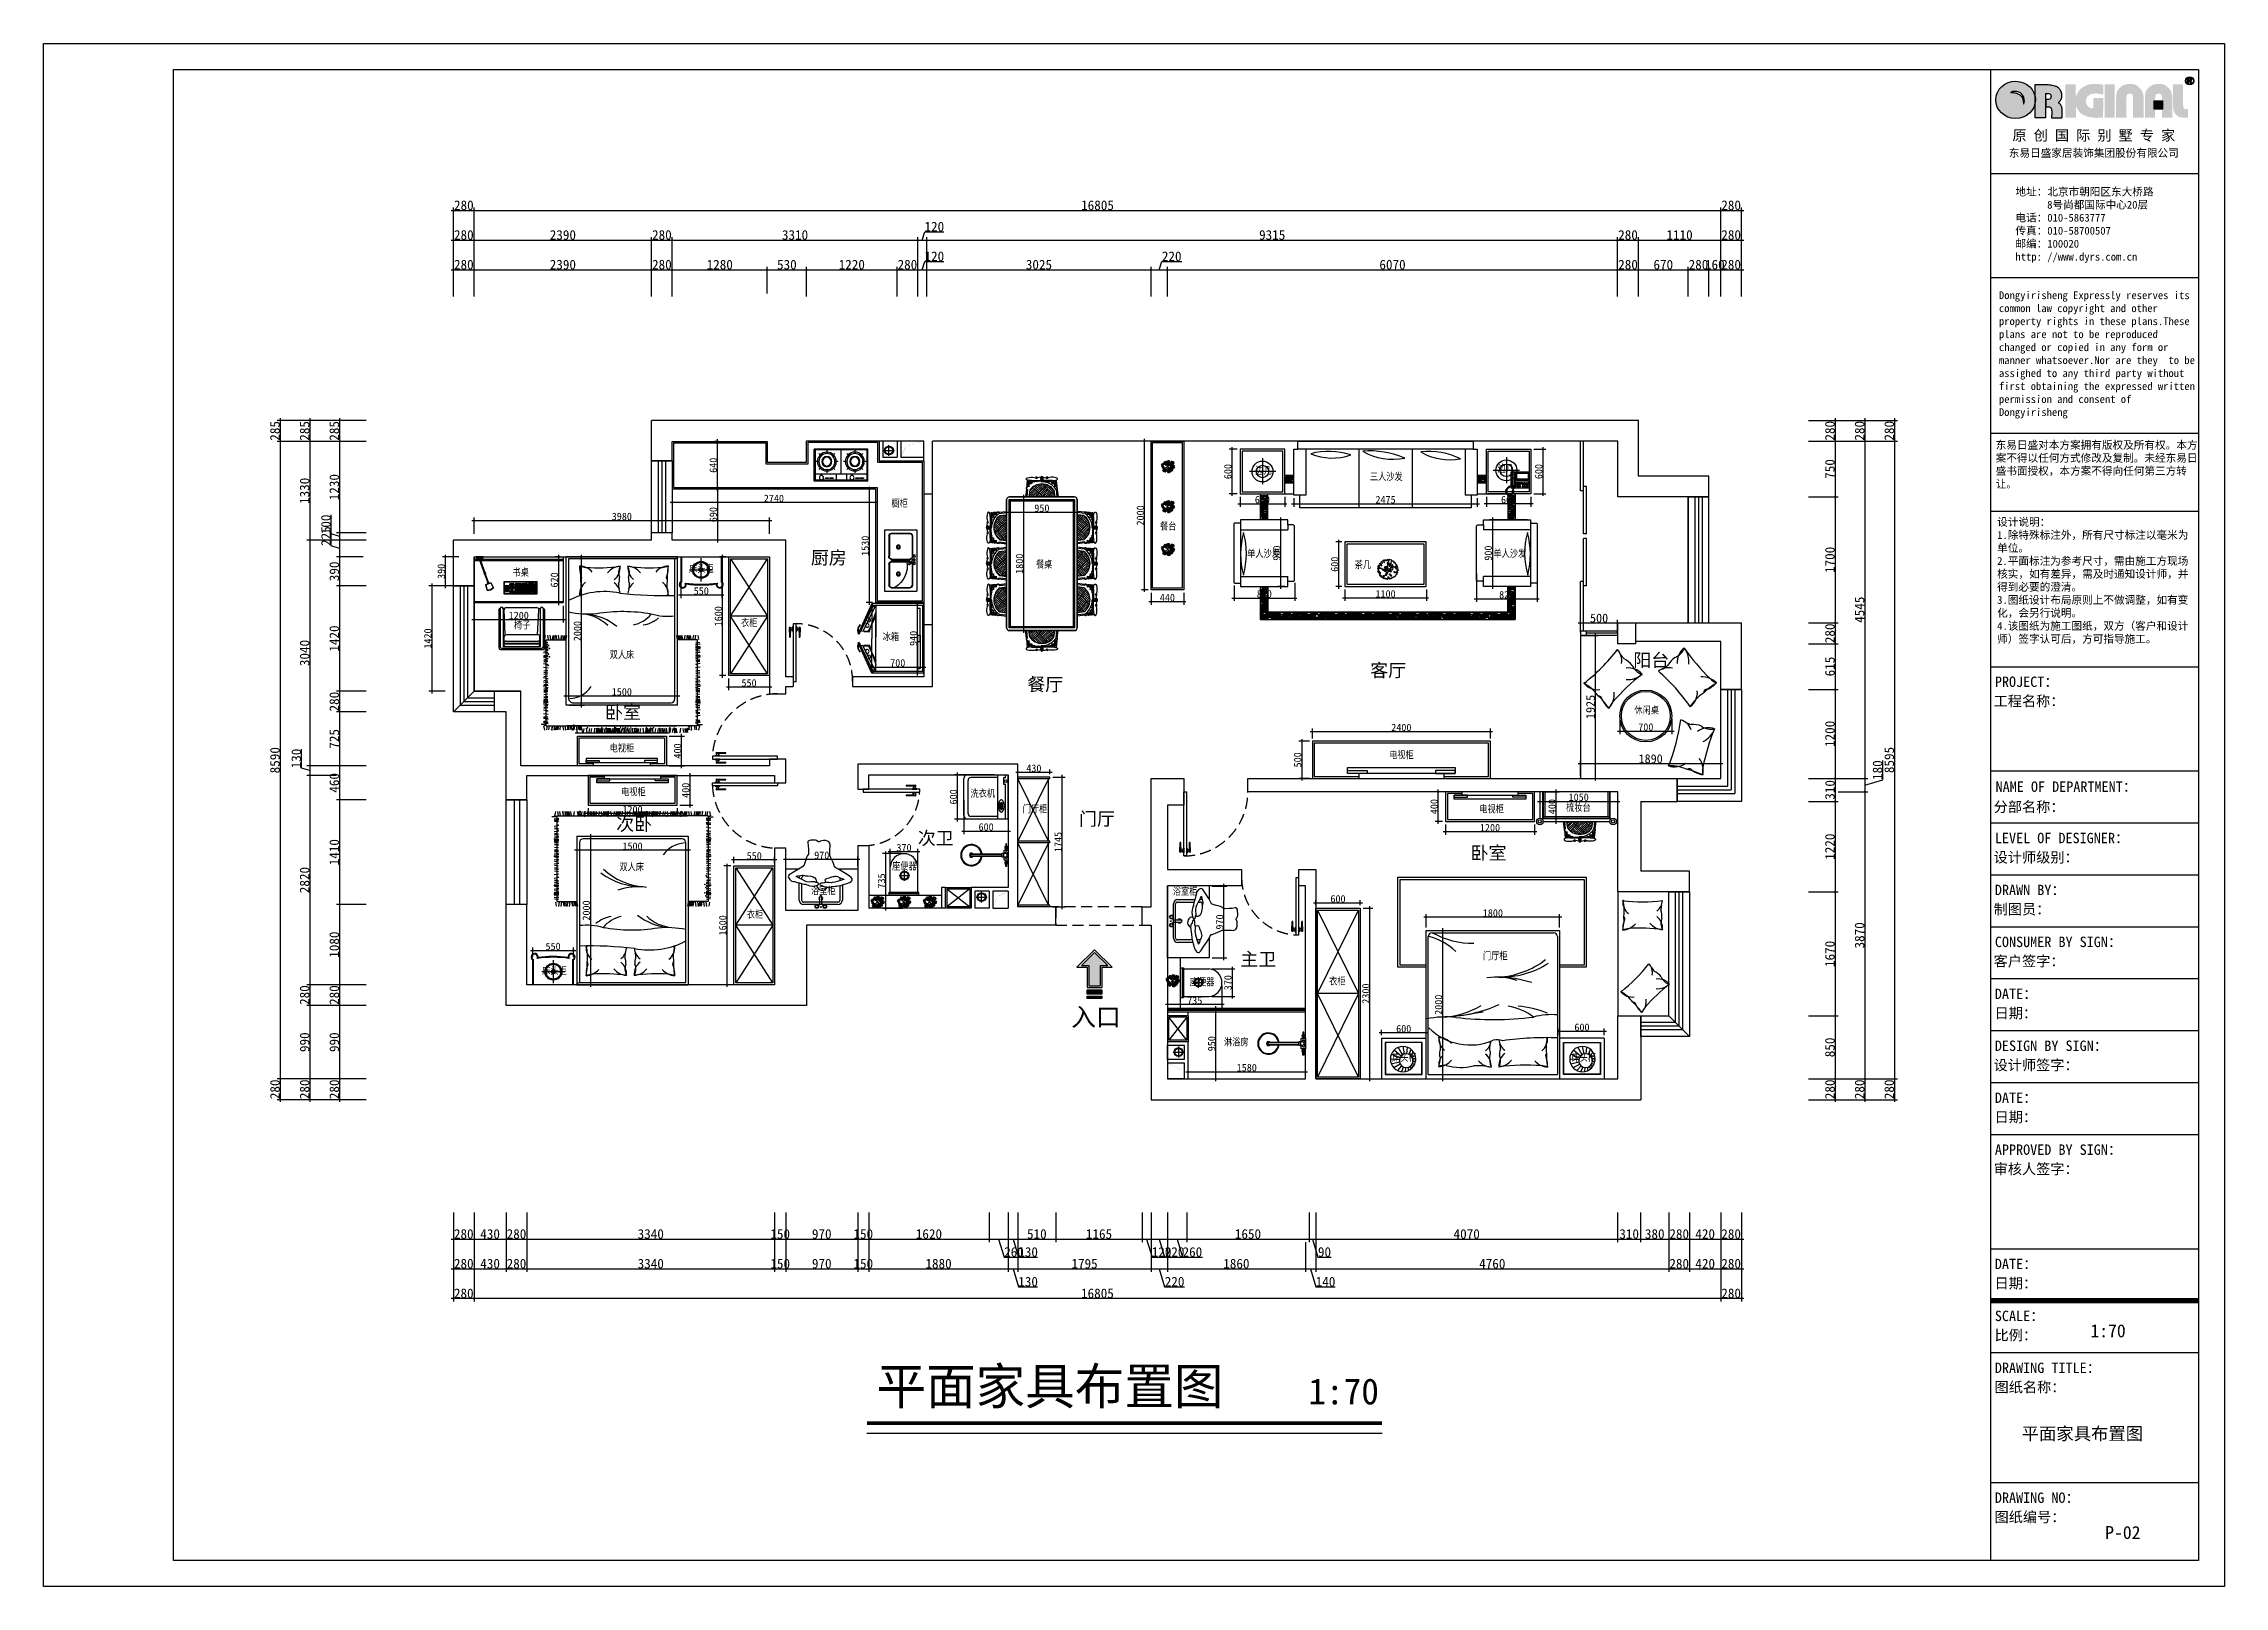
# Model space of a CAD drawing. Extents: x 13886 to 74789, y -750269 to -704302.
# Drawn here: x 45389 to 74789, y -750269 to -729479 of the extents above; entities that cross this region are included whole.
import ezdxf

# ---------------------------------------------------------------- set-up
doc = ezdxf.new("R2010")
doc.units = 0
doc.header["$LTSCALE"] = 10
doc.linetypes.add('TRATTEGGIATA2', pattern=[0.375, 0.25, -0.125])
doc.layers.get('0').update_dxf_attribs({"linetype": 'CONTINUOUS'})
doc.layers.get('DEFPOINTS').update_dxf_attribs({"linetype": 'CONTINUOUS'})
for name, color, linetype in [('__0', 7, 'CONTINUOUS'), ('__1', 150, 'CONTINUOUS'), ('__2', 30, 'CONTINUOUS'), ('__3', 250, 'CONTINUOUS'), ('__4', 38, 'CONTINUOUS'), ('___', 3, 'CONTINUOUS'), ('___0', 250, 'CONTINUOUS'), ('___1', 7, 'CONTINUOUS'), ('____', 45, 'CONTINUOUS'), ('____0', 250, 'CONTINUOUS'), ('____1', 156, 'CONTINUOUS'), ('____4', 4, 'CONTINUOUS'), ('_____', 5, 'CONTINUOUS'), ('________IFF-FURN-DETAIL', 252, 'CONTINUOUS'), ('__A', 14, 'CONTINUOUS'), ('__C', 3, 'CONTINUOUS')]:
    doc.layers.add(name, color=color, linetype=linetype)
doc.styles.add('_', font='SimSun.ttf')
doc.styles.add('DIM', font='arial.ttf')
doc.styles.add('DIM_FONT', font='TXT.shx', dxfattribs={"width": 0.8})
doc.styles.get("Standard").update_dxf_attribs({"font": 'NSimSun.ttf'})
doc.dimstyles.get("Standard").update_dxf_attribs({"dimtxt": 0.18, "dimasz": 0.18, "dimexe": 0.18, "dimexo": 0.0625, "dimgap": 0.09, "dimtad": 0, "dimtih": 1, "dimtoh": 1, "dimdec": 4, "dimzin": 0, "dimtxsty": 'STANDARD', "dimcen": 0.09, "dimazin": 3, "dimtfac": 1, "dimtdec": 4, "dimtofl": 0, "dimtmove": 0, "dimatfit": 3, "dimtolj": 1, "dimtzin": 0})
pattern_1 = [(360, (49432.39, 160305.674), (55.88, 25.4), [381, -50.8, 127, -25.4]), (360, (49466.172, 160318.374), (-25.4, 33.782), [76.2, -8.382, 152.4, -19.05]), (360, (49445.09, 160327.264), (132.08, 17.018), [203.2, -35.56, 101.6, -25.4])]

msp = doc.modelspace()

# ---------------------------------------------------------------- texts
at = {"color": 252, "text_generation_flag": 6, "width": 0.8, "flags": 9}
for tag, s in [('YSIZE', '705'), ('XSIZE', '690')]:
    msp.add_attdef(tag, (58394.4, -739650), s, height=0.5, rotation=90, dxfattribs=at)
at = {"layer": '__1', "insert": (59241.5, -742473.1), "char_height": 245, "attachment_point": 1}
msp.add_mtext('入口', dxfattribs=at)
at = {"layer": '__2', "char_height": 98.633, "attachment_point": 1, "style": 'DIM_FONT'}
for s, insert in [('{\\fSimSun|b0|i0|c134|p2;边几}', (61724.2, -735181)), ('{\\fSimSun|b0|i0|c134|p2;三人沙发}', (63268.9, -735263.4)), ('{\\fSimSun|b0|i0|c134|p2;边几}', (64989.8, -735152)), ('{\\fSimSun|b0|i0|c134|p2;橱柜}', (56818.9, -735623.4)), ('{\\fSimSun|b0|i0|c134|p2;餐台}', (60439.6, -735932.5)), ('{\\fSimSun|b0|i0|c134|p2;餐桌}', (58766.9, -736444.9)), ('{\\fSimSun|b0|i0|c134|p2;单人沙发}', (61614.5, -736299.9)), ('{\\fSimSun|b0|i0|c134|p2;茶几}', (63062.9, -736451.6)), ('{\\fSimSun|b0|i0|c134|p2;单人沙发}', (64934.2, -736299.4)), ('{\\fSimSun|b0|i0|c134|p2;书桌}', (51709.7, -736553.4)), ('{\\fSimSun|b0|i0|c134|p2;床头柜}', (54091.1, -736502.5)), ('{\\fSimSun|b0|i0|c134|p2;椅子}', (51729.7, -737263.4)), ('{\\fSimSun|b0|i0|c134|p2;衣柜}', (54791.3, -737232.4)), ('{\\fSimSun|b0|i0|c134|p2;冰箱}', (56700.7, -737421.9)), ('{\\fSimSun|b0|i0|c134|p2;双人床}', (53019.7, -737663.4)), ('{\\fSimSun|b0|i0|c134|p2;休闲桌}', (66834.3, -738411.9)), ('{\\fSimSun|b0|i0|c134|p2;电视柜}', (53020.2, -738921.9)), ('{\\fSimSun|b0|i0|c134|p2;电视柜}', (63528.4, -739013.4)), ('{\\fSimSun|b0|i0|c134|p2;电视柜}', (53174.3, -739511.9)), ('{\\fSimSun|b0|i0|c134|p2;洗衣机}', (57884.3, -739531.9)), ('{\\fSimSun|b0|i0|c134|p2;门厅柜}', (58588.7, -739741.9)), ('{\\fSimSun|b0|i0|c134|p2;电视柜}', (64744.3, -739741.9)), ('{\\fSimSun|b0|i0|c134|p2;梳妆台}', (65914.3, -739721.9)), ('{\\fSimSun|b0|i0|c134|p2;双人床}', (53151.1, -740522.5)), ('{\\fSimSun|b0|i0|c134|p2;座便器}', (56827.3, -740511.9)), ('{\\fSimSun|b0|i0|c134|p2;浴室柜}', (55734.3, -740841.9)), ('{\\fSimSun|b0|i0|c134|p2;浴室柜}', (60612, -740851.9)), ('{\\fSimSun|b0|i0|c134|p2;衣柜}', (54868.9, -741162.8)), ('{\\fSimSun|b0|i0|c134|p2;门厅柜}', (64793.8, -741721.9)), ('{\\fSimSun|b0|i0|c134|p2;床头柜}', (52110.2, -741921.9)), ('{\\fSimSun|b0|i0|c134|p2;衣柜}', (62718.9, -742062.8)), ('{\\fSimSun|b0|i0|c134|p2;座便器}', (60842, -742073)), ('{\\fSimSun|b0|i0|c134|p2;淋浴房}', (61302, -742881.9)), ('{\\fSimSun|b0|i0|c134|p2;床头柜}', (63568.2, -743091.4)), ('{\\fSimSun|b0|i0|c134|p2;床头柜}', (65986.7, -743091.4))]:
    msp.add_mtext(s, dxfattribs=dict(at, insert=insert))
at = {"layer": '____4', "insert": (56617, -747326.8), "char_height": 560, "attachment_point": 1}
msp.add_mtext('{\\H0.87500x;\\C7;平面家具布置图}{\\H1.00013x;\\C7;   }{\\H0.62518x;\\C7;1:70}', dxfattribs=at)
at = {"layer": '________IFF-FURN-DETAIL', "char_height": 241.613, "attachment_point": 1, "style": 'DIM'}
for s, insert in [('{\\fNSimSun|b0|i0|c134|p49;\\H0.7333x;厨房}', (55733, -736317.9)), ('{\\fNSimSun|b0|i0|c134|p49;\\H0.7333x;客厅}', (63273.8, -737834.8)), ('{\\fNSimSun|b0|i0|c134|p49;\\H0.7333x;阳台}', (66820.5, -737698.9)), ('{\\fNSimSun|b0|i0|c134|p49;\\H0.7333x;餐厅}', (58650.5, -738024.7)), ('{\\fNSimSun|b0|i0|c134|p49;\\H0.7333x;卧室}', (52957.4, -738401.1)), ('{\\fNSimSun|b0|i0|c134|p49;\\H0.7333x;次卧}', (53108.2, -739906.8)), ('{\\fNSimSun|b0|i0|c134|p49;\\H0.7333x;门厅}', (59348.9, -739837.4)), ('{\\fNSimSun|b0|i0|c134|p49;\\H0.7333x;次卫}', (57174.7, -740097.1)), ('{\\fNSimSun|b0|i0|c134|p49;\\H0.7333x;卧室}', (64627.3, -740296.6)), ('{\\fNSimSun|b0|i0|c134|p49;\\H0.7333x;主卫}', (61522.7, -741728.7))]:
    msp.add_mtext(s, dxfattribs=dict(at, insert=insert))
at = {"layer": '__A', "ltscale": 150, "attachment_point": 1, "style": '_'}
for s, insert, char_height, width in [('{\\fNSimSun|b0|i0|c134|p49;\\C1;1:70}', (72982.1, -746737.7), 175, 462.575), ('{\\fNSimSun|b0|i0|c134|p49;\\H0.875x;\\C1;平面家具布置图}', (72055.7, -748124.4), 196, 3093.792), ('{\\fNSimSun|b0|i0|c134|p49;\\C1;P-02}', (73181.7, -749455.7), 175, 462.575)]:
    msp.add_mtext(s, dxfattribs=dict(at, insert=insert, char_height=char_height, width=width))

# ---------------------------------------------------------------- blocks, each defined once
blk = doc.blocks.new('DAD')
at = {"layer": '____', "ltscale": 60}
for p, q in [((403836, -702544), (404560, -702544)), ((403837, -702976), (403836, -702544)), ((404196, -702882), (404196, -702555)), ((404560, -702976), (404560, -702544)), ((403837, -702883), (404560, -702883)), ((404126, -702883), (404264, -702883)), ((404126, -702883), (404126, -702963)), ((404264, -702883), (404264, -702963)), ((403837, -702976), (404560, -702976))]:
    blk.add_line(p, q, dxfattribs=at)
for centre in [(404013, -702712), (404390, -702713)]:
    blk.add_circle(centre, 127, dxfattribs=at)
at = {"layer": '____0'}
for p, q in [((403848, -702556), (404548, -702556)), ((403848, -702964), (403848, -702556)), ((403906, -702604), (403937, -702636)), ((404013, -702560), (404013, -702605)), ((404089, -702636), (404121, -702605)), ((404282, -702605), (404314, -702637)), ((404390, -702560), (404390, -702605)), ((404466, -702637), (404498, -702605)), ((404548, -702556), (404548, -702964)), ((403861, -702712), (403906, -702712)), ((403941, -702932), (403896, -702932)), ((403896, -702932), (403896, -702940)), ((403896, -702940), (403941, -702940)), ((403905, -702820), (403937, -702788)), ((403941, -702940), (403941, -702932)), ((404000, -702932), (403955, -702932)), ((403955, -702932), (403955, -702940)), ((403955, -702940), (404000, -702940)), ((404000, -702940), (404000, -702932)), ((404013, -702820), (404013, -702865)), ((404089, -702788), (404121, -702820)), ((404121, -702712), (404166, -702712)), ((404237, -702713), (404282, -702713)), ((404282, -702820), (404314, -702789)), ((404352, -702932), (404307, -702932)), ((404307, -702932), (404307, -702940)), ((404307, -702940), (404352, -702940)), ((404352, -702940), (404352, -702932)), ((404410, -702932), (404366, -702932)), ((404366, -702932), (404366, -702940)), ((404366, -702940), (404410, -702941)), ((404390, -702820), (404389, -702865)), ((404410, -702941), (404410, -702932)), ((404466, -702789), (404497, -702821)), ((404497, -702713), (404542, -702713)), ((403848, -702964), (404548, -702964))]:
    blk.add_line(p, q, dxfattribs=at)
for centre, radius in [((404013, -702712), 108), ((404013, -702712), 68.7), ((404013, -702712), 59), ((404390, -702713), 108), ((404390, -702713), 68.7), ((404390, -702713), 59), ((404052, -702928), 28.3), ((404463, -702928), 28.3)]:
    blk.add_circle(centre, radius, dxfattribs=at)
blk = doc.blocks.new('SDASD')
at = {"layer": '____', "ltscale": 60}
for p, q in [((402006, -701384), (401566, -701384)), ((401566, -701384), (401566, -702224)), ((401623, -701481), (401623, -701759)), ((401914, -701426), (401656, -701426)), ((401948, -701462), (401948, -701740)), ((402006, -701384), (402006, -702224)), ((401623, -701855), (401623, -702145)), ((401910, -701793), (401660, -701793)), ((401916, -701814), (401660, -701814)), ((401948, -701848), (401948, -702143)), ((402006, -702224), (401566, -702224)), ((401916, -702181), (401655, -702181))]:
    blk.add_line(p, q, dxfattribs=at)
for centre in [(401818, -701618), (401818, -701989)]:
    blk.add_circle(centre, 14, dxfattribs=at)
for centre, radius, start, end in [((401667, -701470), 45.1, 103.3716, 193.6444), ((401903, -701470), 45.1, 10.9362, 76.6287), ((401667, -701748), 45.1, 193.644, 260.9576), ((401668, -701859), 45.1, 143.9446, 174.6169), ((401668, -701859), 45.1, 100.0749, 120.7756), ((401903, -701748), 45.1, 279.0424, 10.9357), ((401902, -701859), 46.6, 13.4296, 72.2282), ((401668, -702138), 45.1, 189.8513, 253.4067), ((401903, -702138), 45.1, 286.593, 352.8277)]:
    blk.add_arc(centre, radius, start, end, dxfattribs=at)
at = {"layer": '____0'}
for p, q in [((401630, -701481), (401630, -701759)), ((401914, -701434), (401656, -701434)), ((401940, -701462), (401940, -701740)), ((401601, -701781), (401589, -701794)), ((401665, -701862), (401589, -701794)), ((401604, -701783), (401591, -701796)), ((401677, -701849), (401601, -701781)), ((401630, -701855), (401630, -702145)), ((401650, -701824), (401637, -701837)), ((401652, -701827), (401640, -701840)), ((401655, -701829), (401642, -701842)), ((401910, -701786), (401660, -701786)), ((401916, -701822), (401660, -701822)), ((401940, -701848), (401940, -702143)), ((401916, -702174), (401655, -702174))]:
    blk.add_line(p, q, dxfattribs=at)
for centre, radius in [((401817, -701618), 26.6), ((401817, -701618), 17.6), ((401598, -701741), 15.4), ((401598, -701843), 15.4), ((401598, -701741), 13.9), ((401598, -701843), 13.9), ((401817, -701989), 26.6), ((401817, -701989), 17.6)]:
    blk.add_circle(centre, radius, dxfattribs=at)
for centre, radius, start, end in [((401667, -701470), 37.9, 103.3716, 193.6444), ((401903, -701470), 37.9, 348.0659, 76.6287), ((401604, -701795), 17, 349.1284, 285.1554), ((401604, -701795), 15.6, 352.3397, 281.6074), ((401667, -701748), 37.9, 193.644, 260.1333), ((401668, -701859), 37.9, 145.0079, 174.6169), ((401668, -701859), 37.9, 100.0749, 117.2837), ((401668, -701853), 9.95, 252.17, 21.8355), ((402037, -701877), 342, 170.5702, 239.7963), ((401903, -701748), 37.9, 279.0424, 10.9357), ((401902, -701859), 39.4, 13.4296, 72.2282), ((401668, -702138), 37.9, 189.8513, 253.4067), ((401903, -702138), 37.9, 286.593, 352.8277)]:
    blk.add_arc(centre, radius, start, end, dxfattribs=at)
blk = doc.blocks.new('FGHJ')
at = {"layer": '____0'}
for p, q in [((422872, -678383), (422875, -678380)), ((422872, -678580), (422872, -678383)), ((423065, -678380), (422875, -678380)), ((422881, -678433), (422965, -678433)), ((422881, -678458), (422881, -678433)), ((422896, -678395), (422882, -678395)), ((422882, -678395), (422882, -678404)), ((422882, -678404), (422896, -678404)), ((422882, -678425), (422882, -678420)), ((422882, -678420), (422896, -678420)), ((422896, -678425), (422882, -678425)), ((422895, -678440), (422895, -678435)), ((422895, -678435), (422899, -678435)), ((422899, -678440), (422895, -678440)), ((422896, -678404), (422896, -678395)), ((422896, -678420), (422896, -678425)), ((422899, -678435), (422899, -678440)), ((422916, -678395), (422902, -678395)), ((422902, -678395), (422902, -678404)), ((422902, -678404), (422916, -678404)), ((422902, -678425), (422902, -678420)), ((422902, -678420), (422916, -678420)), ((422916, -678425), (422902, -678425)), ((422916, -678404), (422916, -678395)), ((422916, -678420), (422916, -678425)), ((422921, -678440), (422921, -678435)), ((422921, -678435), (422925, -678435)), ((422925, -678440), (422921, -678440)), ((422936, -678395), (422922, -678395)), ((422922, -678395), (422922, -678404)), ((422922, -678404), (422936, -678404)), ((422922, -678425), (422922, -678420)), ((422922, -678420), (422936, -678420)), ((422936, -678425), (422922, -678425)), ((422925, -678435), (422925, -678440)), ((422936, -678404), (422936, -678395)), ((422936, -678420), (422936, -678425)), ((422942, -678395), (422942, -678404)), ((422956, -678395), (422942, -678395)), ((422942, -678404), (422956, -678404)), ((422942, -678420), (422956, -678420)), ((422942, -678425), (422942, -678420)), ((422956, -678425), (422942, -678425)), ((422946, -678440), (422946, -678435)), ((422946, -678435), (422951, -678435)), ((422951, -678440), (422946, -678440)), ((422951, -678435), (422951, -678440)), ((422956, -678404), (422956, -678395)), ((422956, -678420), (422956, -678425)), ((422965, -678433), (422965, -678458)), ((422978, -678394), (422978, -678403)), ((422989, -678394), (422978, -678394)), ((422978, -678403), (422989, -678403)), ((422989, -678410), (422978, -678410)), ((422978, -678410), (422978, -678418)), ((422978, -678418), (422989, -678418)), ((422978, -678427), (422978, -678435)), ((422989, -678427), (422978, -678427)), ((422978, -678435), (422989, -678435)), ((422989, -678403), (422989, -678394)), ((422989, -678418), (422989, -678410)), ((422989, -678435), (422989, -678427)), ((422995, -678394), (422995, -678403)), ((423006, -678394), (422995, -678394)), ((422995, -678403), (423006, -678403)), ((423006, -678410), (422995, -678410)), ((422995, -678410), (422995, -678418)), ((422995, -678418), (423006, -678418)), ((422995, -678427), (422995, -678435)), ((423006, -678427), (422995, -678427)), ((422995, -678435), (423006, -678435)), ((423006, -678403), (423006, -678394)), ((423006, -678418), (423006, -678410)), ((423006, -678435), (423006, -678427)), ((423024, -678394), (423012, -678394)), ((423012, -678394), (423012, -678403)), ((423012, -678403), (423024, -678403)), ((423024, -678411), (423012, -678411)), ((423012, -678411), (423012, -678420)), ((423012, -678420), (423024, -678420)), ((423012, -678427), (423012, -678435)), ((423024, -678427), (423012, -678427)), ((423012, -678435), (423024, -678435)), ((423024, -678403), (423024, -678394)), ((423024, -678420), (423024, -678411)), ((423024, -678435), (423024, -678427)), ((423044, -678391), (423036, -678398)), ((423036, -678398), (423036, -678571)), ((423042, -678395), (423041, -678401)), ((423041, -678401), (423041, -678440)), ((423041, -678401), (423054, -678414)), ((423041, -678440), (423044, -678447)), ((423048, -678393), (423042, -678395)), ((423064, -678391), (423044, -678391)), ((423055, -678411), (423048, -678393)), ((423048, -678393), (423064, -678393)), ((423054, -678414), (423055, -678411)), ((423054, -678491), (423054, -678414)), ((423075, -678411), (423055, -678411)), ((423064, -678384), (423067, -678370)), ((423064, -678397), (423064, -678384)), ((423068, -678397), (423064, -678397)), ((423067, -678370), (423071, -678356)), ((423068, -678323), (423078, -678322)), ((423068, -678331), (423068, -678323)), ((423076, -678336), (423068, -678331)), ((423068, -678337), (423076, -678336)), ((423068, -678344), (423068, -678337)), ((423071, -678347), (423068, -678344)), ((423069, -678385), (423068, -678397)), ((423085, -678391), (423068, -678391)), ((423068, -678393), (423082, -678393)), ((423071, -678376), (423069, -678385)), ((423070, -678316), (423073, -678309)), ((423078, -678322), (423070, -678316)), ((423070, -678349), (423071, -678347)), ((423071, -678356), (423070, -678349)), ((423101, -678380), (423070, -678380)), ((423074, -678362), (423071, -678376)), ((423073, -678309), (423082, -678311)), ((423075, -678356), (423074, -678362)), ((423080, -678344), (423075, -678348)), ((423075, -678348), (423075, -678356)), ((423075, -678411), (423082, -678393)), ((423076, -678414), (423075, -678411)), ((423089, -678401), (423076, -678414)), ((423076, -678491), (423076, -678414)), ((423078, -678303), (423082, -678297)), ((423082, -678311), (423078, -678303)), ((423080, -678319), (423079, -678338)), ((423079, -678338), (423080, -678344)), ((423091, -678305), (423080, -678319)), ((423082, -678297), (423089, -678302)), ((423082, -678393), (423088, -678395)), ((423092, -678400), (423085, -678391)), ((423089, -678440), (423086, -678447)), ((423088, -678294), (423093, -678291)), ((423089, -678302), (423088, -678294)), ((423088, -678395), (423089, -678401)), ((423089, -678401), (423089, -678440)), ((423107, -678297), (423091, -678305)), ((423092, -678571), (423092, -678400)), ((423093, -678291), (423100, -678297)), ((423099, -678287), (423105, -678286)), ((423100, -678297), (423099, -678287)), ((423104, -678383), (423101, -678380)), ((423104, -678580), (423104, -678383)), ((423104, -678403), (423110, -678401)), ((423112, -678405), (423104, -678408)), ((423105, -678286), (423109, -678293)), ((423124, -678296), (423107, -678297)), ((423109, -678293), (423113, -678286)), ((423110, -678401), (423116, -678396)), ((423116, -678401), (423112, -678405)), ((423113, -678286), (423118, -678285)), ((423116, -678396), (423117, -678394)), ((423119, -678398), (423116, -678401)), ((423117, -678391), (423129, -678381)), ((423120, -678394), (423117, -678391)), ((423117, -678394), (423120, -678394)), ((423118, -678285), (423120, -678293)), ((423125, -678400), (423119, -678398)), ((423120, -678293), (423123, -678284)), ((423123, -678284), (423128, -678286)), ((423141, -678303), (423124, -678296)), ((423125, -678393), (423127, -678398)), ((423129, -678396), (423125, -678393)), ((423127, -678398), (423125, -678400)), ((423128, -678286), (423129, -678293)), ((423129, -678293), (423135, -678288)), ((423129, -678381), (423148, -678365)), ((423129, -678384), (423132, -678392)), ((423137, -678388), (423129, -678384)), ((423132, -678392), (423129, -678396)), ((423135, -678288), (423140, -678290)), ((423144, -678382), (423137, -678388)), ((423140, -678290), (423139, -678299)), ((423139, -678299), (423145, -678291)), ((423153, -678316), (423141, -678303)), ((423142, -678373), (423144, -678382)), ((423149, -678377), (423142, -678373)), ((423145, -678291), (423150, -678295)), ((423150, -678295), (423146, -678303)), ((423146, -678303), (423154, -678299)), ((423148, -678365), (423158, -678337)), ((423154, -678371), (423149, -678377)), ((423152, -678364), (423154, -678371)), ((423161, -678365), (423152, -678365)), ((423158, -678337), (423153, -678316)), ((423154, -678299), (423158, -678303)), ((423158, -678303), (423154, -678311)), ((423154, -678311), (423162, -678308)), ((423155, -678354), (423163, -678357)), ((423164, -678354), (423155, -678354)), ((423165, -678314), (423158, -678322)), ((423158, -678322), (423167, -678321)), ((423168, -678327), (423160, -678332)), ((423160, -678332), (423169, -678334)), ((423160, -678341), (423166, -678347)), ((423168, -678341), (423160, -678341)), ((423163, -678357), (423161, -678365)), ((423162, -678308), (423165, -678314)), ((423166, -678347), (423164, -678354)), ((423167, -678321), (423168, -678327)), ((423169, -678334), (423168, -678341)), ((422875, -678583), (422872, -678580)), ((422875, -678583), (423101, -678583)), ((422965, -678458), (422881, -678458)), ((422881, -678491), (423024, -678491)), ((422881, -678567), (422881, -678491)), ((423024, -678567), (422881, -678567)), ((422886, -678474), (423024, -678474)), ((422886, -678488), (422886, -678474)), ((423024, -678488), (422886, -678488)), ((422895, -678451), (422899, -678451)), ((422895, -678455), (422895, -678451)), ((422899, -678455), (422895, -678455)), ((422898, -678488), (422898, -678474)), ((422899, -678451), (422899, -678455)), ((422909, -678488), (422909, -678474)), ((422921, -678455), (422921, -678451)), ((422921, -678451), (422925, -678451)), ((422925, -678455), (422921, -678455)), ((422921, -678488), (422921, -678474)), ((422925, -678451), (422925, -678455)), ((422932, -678488), (422932, -678474)), ((422944, -678488), (422944, -678474)), ((422946, -678455), (422946, -678451)), ((422946, -678451), (422951, -678451)), ((422951, -678455), (422946, -678455)), ((422951, -678451), (422951, -678455)), ((422955, -678488), (422955, -678474)), ((422978, -678443), (422978, -678451)), ((422989, -678443), (422978, -678443)), ((422978, -678451), (422989, -678451)), ((422989, -678451), (422989, -678443)), ((423006, -678443), (422995, -678443)), ((422995, -678443), (422995, -678451)), ((422995, -678451), (423006, -678451)), ((423006, -678451), (423006, -678443)), ((423024, -678443), (423012, -678443)), ((423012, -678443), (423012, -678451)), ((423012, -678451), (423024, -678451)), ((423024, -678451), (423024, -678443)), ((423024, -678474), (423024, -678488)), ((423024, -678491), (423024, -678567)), ((423036, -678571), (423042, -678578)), ((423041, -678530), (423044, -678523)), ((423041, -678568), (423041, -678530)), ((423041, -678568), (423054, -678555)), ((423042, -678574), (423041, -678568)), ((423048, -678577), (423042, -678574)), ((423042, -678578), (423085, -678578)), ((423044, -678447), (423048, -678454)), ((423044, -678523), (423048, -678515)), ((423048, -678454), (423049, -678464)), ((423048, -678515), (423049, -678505)), ((423055, -678558), (423048, -678577)), ((423048, -678577), (423082, -678577)), ((423049, -678464), (423049, -678491)), ((423049, -678505), (423049, -678491)), ((423054, -678491), (423054, -678555)), ((423054, -678555), (423055, -678558)), ((423075, -678558), (423055, -678558)), ((423076, -678555), (423075, -678558)), ((423075, -678558), (423082, -678577)), ((423076, -678491), (423076, -678555)), ((423089, -678568), (423076, -678555)), ((423082, -678454), (423081, -678464)), ((423081, -678464), (423081, -678491)), ((423081, -678505), (423081, -678491)), ((423082, -678515), (423081, -678505)), ((423086, -678447), (423082, -678454)), ((423086, -678523), (423082, -678515)), ((423082, -678577), (423088, -678574)), ((423085, -678578), (423092, -678571)), ((423089, -678530), (423086, -678523)), ((423088, -678574), (423089, -678568)), ((423089, -678568), (423089, -678530)), ((423101, -678583), (423104, -678580))]:
    blk.add_line(p, q, dxfattribs=at)
blk = doc.blocks.new('A$C53D713F5')
at = {"layer": '____0', "linetype": 'TRATTEGGIATA2', "ltscale": 40}
for points in [[(351, 183), (361, 176), (366, 172), (370, 174), (374, 169), (369, 164), (363, 163), (359, 155), (354, 161), (347, 156), (346, 149), (359, 146), (356, 146), (362, 151), (368, 142), (366, 136), (359, 136), (353, 136), (349, 132), (346, 136), (341, 133), (343, 125), (351, 121), (353, 115), (359, 118), (358, 110), (355, 107), (348, 108), (342, 107), (336, 110), (332, 107), (332, 102), (324, 105), (318, 113), (308, 116), (300, 117), (292, 122), (296, 113), (307, 111), (303, 105), (307, 98), (311, 102), (320, 93), (326, 84), (334, 90), (338, 80), (331, 79), (324, 72), (328, 68), (320, 65), (317, 70), (313, 63), (304, 67), (297, 76), (288, 75), (287, 68), (294, 66), (305, 58), (300, 54), (304, 48), (303, 45), (294, 48), (294, 44), (296, 39), (291, 39), (286, 39), (283, 37), (279, 43), (277, 34), (282, 29), (275, 26), (272, 29), (264, 30), (260, 21), (264, 22), (265, 17), (256, 14), (253, 19), (246, 25), (243, 21), (239, 27), (234, 26), (234, 18), (241, 15), (237, 11), (231, 12), (227, 18), (222, 16), (217, 22), (210, 28), (214, 29), (208, 19), (199, 19), (197, 14), (201, 15), (204, 10), (203, 8), (186, 0), (180, 9), (180, 18), (182, 22), (176, 25), (178, 33), (176, 40), (171, 44), (168, 37), (170, 29), (163, 24), (166, 20), (169, 14), (163, 0), (156, 6), (151, 12), (146, 9), (142, 12), (134, 7), (127, 9), (122, 17), (127, 24), (124, 31), (127, 39), (129, 45), (125, 48), (121, 39), (117, 43), (115, 39), (116, 30), (107, 30), (98, 37), (92, 30), (88, 36), (86, 41), (79, 44), (81, 48), (80, 56), (79, 61), (81, 63), (77, 67), (69, 58), (72, 52), (60, 55), (60, 63), (54, 66), (56, 73), (61, 75), (55, 81), (49, 77), (48, 77), (44, 82), (49, 86), (44, 94), (40, 94), (37, 98), (41, 100), (41, 108), (29, 105), (29, 111), (29, 118), (25, 119), (21, 122), (20, 125), (18, 136), (17, 137), (18, 138), (22, 145), (14, 147), (11, 150), (18, 154), (25, 164), (32, 164), (40, 171), (45, 166), (45, 177), (40, 182), (33, 173), (31, 177), (23, 177), (20, 171), (14, 172), (11, 175), (3, 180), (9, 184), (11, 194), (0, 197), (2, 207), (11, 210), (15, 208), (18, 214), (28, 216), (29, 220), (26, 224), (20, 233), (14, 235), (10, 240), (12, 245), (18, 247), (28, 248), (28, 253), (22, 259), (25, 268), (21, 275), (27, 279), (38, 277), (45, 280), (44, 288), (37, 293), (41, 300), (51, 304), (56, 311), (54, 318), (69, 319), (69, 317), (79, 319), (79, 322), (79, 328), (81, 329), (81, 329), (88, 326), (96, 331), (96, 334), (96, 340), (100, 340), (107, 337), (119, 337), (119, 340), (122, 344), (121, 347), (123, 353), (132, 356), (144, 353), (148, 360), (144, 364), (150, 364), (153, 360), (154, 348), (152, 339), (156, 336), (160, 338), (161, 347), (166, 348), (171, 340), (183, 324), (188, 320), (191, 337), (186, 343), (182, 350), (183, 358), (187, 357)], [(187, 357), (190, 365), (197, 368), (202, 364), (202, 360), (203, 355), (207, 355), (212, 360), (220, 363), (222, 360), (225, 360), (229, 362), (233, 357), (232, 352), (235, 353), (242, 357), (246, 358), (248, 352), (246, 345), (253, 349), (254, 340), (259, 339), (260, 345), (260, 351), (267, 350), (269, 351), (271, 345), (267, 340), (273, 340), (278, 345), (282, 340), (281, 335), (281, 330), (280, 323), (285, 324), (287, 330), (292, 324), (298, 329), (300, 334), (301, 330), (306, 330), (303, 324), (300, 318), (305, 313), (308, 319), (310, 314), (316, 317), (322, 318), (323, 312), (319, 307), (313, 304), (313, 298), (316, 291), (319, 296), (324, 291), (324, 299), (329, 301), (330, 305), (332, 298), (334, 293), (330, 289), (330, 285), (335, 287), (336, 281), (336, 277), (332, 274), (328, 271), (332, 267), (336, 271), (340, 273), (346, 269), (352, 263), (349, 261), (339, 259), (334, 254), (330, 248), (319, 252), (326, 241), (336, 243), (343, 248), (351, 244), (356, 249), (361, 243), (361, 237), (353, 239), (345, 237), (333, 229), (345, 225), (351, 228), (365, 223), (368, 224), (370, 216), (363, 212), (355, 210), (352, 203), (346, 197), (353, 193), (365, 196), (370, 190), (366, 183), (360, 187), (351, 183)]]:
    blk.add_lwpolyline(points, dxfattribs=at)
for points in [[(50, 252), (57, 245), (62, 247), (66, 240), (60, 237), (73, 232), (83, 229), (74, 228), (64, 228), (53, 233), (37, 238), (46, 241)], [(52, 149), (47, 154), (45, 149), (38, 147), (37, 140), (45, 139), (53, 129), (54, 138), (59, 140), (67, 138), (67, 145), (60, 149)], [(106, 164), (99, 161), (97, 158), (91, 157), (92, 145), (88, 140), (85, 133), (94, 132), (100, 136), (101, 145), (107, 135), (102, 123), (104, 117), (102, 108), (96, 101), (104, 99), (108, 104), (112, 113), (121, 114), (131, 109), (127, 104), (134, 102), (132, 94), (135, 87), (134, 80), (126, 77), (123, 69), (128, 69), (134, 75), (143, 75), (149, 83), (149, 90), (153, 91), (157, 86), (157, 79), (163, 78), (167, 71), (172, 74), (179, 78), (184, 72), (189, 64), (188, 56), (192, 57), (196, 64), (193, 69), (198, 73), (203, 81), (203, 86), (198, 84), (193, 79), (191, 85), (188, 92), (195, 96), (193, 104), (188, 111), (185, 107), (181, 101), (180, 95), (177, 90), (174, 92), (170, 100), (161, 101), (159, 107), (159, 115), (163, 121), (167, 128), (165, 130), (159, 125), (155, 127), (151, 122), (148, 115), (138, 113), (138, 118), (141, 123), (138, 128), (133, 124), (125, 123), (117, 130), (123, 137), (131, 139), (134, 145), (138, 151), (144, 155), (141, 161), (138, 166), (134, 163), (127, 160), (121, 163), (115, 156), (116, 148), (110, 142), (108, 153), (106, 157)], [(91, 184), (97, 191), (104, 195), (108, 197), (116, 201), (126, 201), (128, 204), (136, 208), (142, 207), (153, 209), (160, 210), (170, 209), (167, 212), (159, 215), (150, 218), (144, 223), (132, 223), (127, 222), (120, 226), (127, 232), (135, 229), (138, 235), (148, 232), (151, 226), (160, 222), (162, 219), (170, 222), (178, 220), (176, 227), (178, 231), (189, 235), (193, 241), (199, 246), (199, 256), (201, 262), (204, 269), (202, 272), (206, 276), (212, 279), (212, 285), (212, 290), (222, 295), (221, 298), (226, 300), (230, 297), (229, 290), (222, 287), (221, 284), (223, 282), (227, 277), (226, 268), (221, 264), (217, 261), (212, 259), (212, 254), (212, 248), (212, 241), (216, 237), (218, 232), (225, 231), (222, 222), (227, 219), (234, 222), (241, 222), (245, 217), (256, 214), (260, 207), (267, 203), (281, 206), (286, 193), (287, 178), (276, 181), (264, 181), (249, 189), (237, 188), (241, 181), (229, 181), (222, 186), (219, 181), (220, 174), (212, 173), (205, 176), (203, 168), (209, 163), (210, 157), (205, 151), (207, 144), (210, 135), (207, 125), (200, 126), (193, 131), (190, 138), (195, 142), (197, 149), (193, 156), (198, 157), (194, 163), (185, 166), (189, 172), (191, 176), (188, 178), (180, 176), (176, 180), (168, 182), (162, 178), (153, 173), (144, 178), (141, 184), (145, 187), (155, 187), (159, 184), (167, 187), (171, 191), (176, 187), (181, 189), (180, 193), (176, 197), (171, 201), (165, 198), (161, 200), (150, 203), (139, 203), (135, 198), (127, 199), (121, 195), (121, 189), (114, 186), (108, 188), (96, 184), (93, 180)], [(125, 307), (132, 307), (140, 303), (142, 296), (147, 294), (154, 285), (161, 283), (163, 270), (157, 267), (148, 271), (142, 271), (139, 277), (144, 279), (142, 283), (134, 288), (127, 290), (119, 298), (113, 302)], [(195, 211), (198, 219), (202, 221), (203, 216), (206, 210), (215, 208), (212, 212), (218, 214), (229, 208), (234, 204), (233, 198), (228, 195), (226, 197), (219, 195), (212, 190), (210, 194), (203, 194), (199, 189), (198, 182), (192, 184), (189, 193), (193, 197), (185, 201), (182, 211)], [(231, 168), (240, 172), (246, 164), (242, 159), (245, 155), (251, 151), (246, 142), (237, 133), (231, 135), (231, 147), (237, 148), (230, 156), (235, 159)], [(252, 306), (258, 311), (264, 310), (264, 316), (261, 322), (264, 322), (269, 317), (275, 308), (274, 300), (271, 301), (265, 298), (256, 298), (247, 294), (249, 298), (256, 302)], [(260, 58), (256, 64), (250, 62), (250, 57), (254, 53), (256, 48)], [(301, 168), (305, 168), (311, 169), (317, 173), (318, 170), (327, 169), (331, 172), (337, 171), (338, 166), (337, 159), (330, 155), (322, 156), (321, 157), (319, 160), (319, 164), (311, 161), (305, 164)]]:
    blk.add_lwpolyline(points, close=True, dxfattribs=at)
blk = doc.blocks.new('EWRWR')
at = {"layer": '____'}
for p, q in [((145399, -689239), (145399, -689306)), ((146600, -689239), (145399, -689239)), ((145399, -689306), (145399, -689272)), ((145399, -689306), (146600, -689306)), ((145524, -689361), (145524, -689306)), ((146475, -689306), (146475, -689361)), ((146600, -689306), (146600, -689239)), ((146600, -689306), (146600, -689272)), ((146475, -689361), (145524, -689361))]:
    blk.add_line(p, q, dxfattribs=at)
at = {"layer": '____0', "linetype": 'CONTINUOUS'}
for p, q in [((145399, -689272), (145618, -689272)), ((145618, -689306), (145399, -689306)), ((145524, -689306), (146475, -689306)), ((145618, -689272), (145618, -689306)), ((146381, -689272), (146381, -689306)), ((146600, -689272), (146381, -689272)), ((146381, -689306), (146600, -689306))]:
    blk.add_line(p, q, dxfattribs=at)
blk = doc.blocks.new('_ARCHTICK')
at = {"color": 0, "linetype": 'BYBLOCK', "const_width": 0.15}
blk.add_lwpolyline([(-0.5, -0.5), (0.5, 0.5)], dxfattribs=at)
blk = doc.blocks.new('*D11')
at = {"layer": '___1', "color": 250, "ltscale": 60}
for p, q in [((54486, -735481), (54432, -735481)), ((54472, -735451), (54472, -736201)), ((54486, -736171), (54432, -736171))]:
    blk.add_line(p, q, dxfattribs=at)
at = {"layer": 'DEFPOINTS', "color": 0, "ltscale": 60}
for p in [(54526, -735481), (54472, -736171), (54526, -736171)]:
    blk.add_point(p, dxfattribs=at)
at = {"layer": '___1', "color": 250, "ltscale": 60, "xscale": 20, "yscale": 20, "zscale": 20}
for p, rotation in [((54472, -735481), 90), ((54472, -736171), 270)]:
    blk.add_blockref('_ARCHTICK', p, dxfattribs=dict(at, rotation=rotation))
at = {"layer": '___1', "color": 8, "ltscale": 60, "insert": (54417, -735826), "char_height": 100, "attachment_point": 5, "rotation": 90}
blk.add_mtext('\\A1;690', dxfattribs=at)
blk = doc.blocks.new('GHJ')
at = {"layer": '___0'}
for p, q in [((60422, -661598), (60444, -661497)), ((60311, -661669), (60274, -661661)), ((60309, -661698), (60277, -661701)), ((60321, -661642), (60281, -661618)), ((60316, -661726), (60289, -661738)), ((60340, -661619), (60301, -661575)), ((60332, -661750), (60309, -661771)), ((60364, -661604), (60335, -661536)), ((60354, -661769), (60336, -661800)), ((60381, -661780), (60372, -661822)), ((60393, -661597), (60384, -661508)), ((60410, -661781), (60415, -661836)), ((60438, -661774), (60465, -661837)), ((60449, -661609), (60508, -661509)), ((60463, -661759), (60518, -661821)), ((60471, -661628), (60564, -661546)), ((60481, -661736), (60567, -661787)), ((60487, -661652), (60602, -661602)), ((60492, -661709), (60602, -661734)), ((60494, -661680), (60615, -661669))]:
    blk.add_line(p, q, dxfattribs=at)
blk.add_circle((60401, -661689), 92.8, dxfattribs=at)
at = {"layer": '____', "ltscale": 60}
blk.add_circle((60444, -661668), 171, dxfattribs=at)
blk = doc.blocks.new('BRANCHT', base_point=(1.55, 0.55))
for p, q in [((1.51, 0.64), (1.52, 0.66)), ((1.53, 0.61), (1.51, 0.64)), ((1.52, 0.66), (1.55, 0.66)), ((1.55, 0.63), (1.53, 0.61)), ((1.54, 0.5), (1.55, 0.57)), ((1.54, 0.47), (1.54, 0.5)), ((1.55, 0.43), (1.54, 0.47)), ((1.55, 0.66), (1.58, 0.62)), ((1.55, 0.66), (1.55, 0.66)), ((1.57, 0.6), (1.55, 0.63)), ((1.55, 0.57), (1.57, 0.6)), ((1.58, 0.41), (1.55, 0.43)), ((1.57, 0.68), (1.61, 0.68)), ((1.6, 0.64), (1.57, 0.68)), ((1.57, 0.47), (1.59, 0.43)), ((1.61, 0.47), (1.57, 0.47)), ((1.58, 0.62), (1.6, 0.64)), ((1.59, 0.43), (1.58, 0.41)), ((1.6, 0.58), (1.59, 0.54)), ((1.59, 0.54), (1.61, 0.49)), ((1.62, 0.64), (1.6, 0.58)), ((1.6, 0.58), (1.67, 0.56)), ((1.61, 0.68), (1.65, 0.66)), ((1.63, 0.45), (1.61, 0.47)), ((1.64, 0.54), (1.62, 0.53)), ((1.62, 0.53), (1.64, 0.48)), ((1.68, 0.43), (1.63, 0.45)), ((1.65, 0.66), (1.64, 0.61)), ((1.64, 0.61), (1.64, 0.59)), ((1.64, 0.59), (1.67, 0.6)), ((1.69, 0.52), (1.64, 0.54)), ((1.64, 0.48), (1.66, 0.49)), ((1.66, 0.49), (1.69, 0.47)), ((1.67, 0.6), (1.71, 0.56)), ((1.67, 0.6), (1.67, 0.6)), ((1.69, 0.47), (1.68, 0.43)), ((1.71, 0.56), (1.69, 0.52))]:
    blk.add_line(p, q)
blk = doc.blocks.new('AUDIT_I_070618214132-0')
at = {"xscale": 0.3048, "yscale": 0.3048, "zscale": 0.3048}
for p, rotation in [((-0.099, -0.024), 240), ((-0.069, 0.13), 120), ((-0.035, 0.099), 120), ((-0.026, 0.058), 120), ((0.03, 0.085), 60), ((0.034, 0.13), 60), ((0.095, 0.076), 60), ((-0.052, -0.095), 240), ((0.018, -0.079), 300), ((0.075, -0.04), 300), ((0.091, -0.082), 300)]:
    blk.add_blockref('BRANCHT', p, dxfattribs=dict(at, rotation=rotation))
blk = doc.blocks.new('6566')
at = {"linetype": 'CONTINUOUS'}
h = blk.add_hatch(color=256, dxfattribs=at)
edge = h.paths.add_edge_path()
edge.add_ellipse((310104, -832208), major_axis=(193, -2), ratio=0.942667, start_angle=10.8524, end_angle=350.209)
edge.add_line((310294, -832242), (310294, -832173))
edge = h.paths.add_edge_path(flags=16)
edge.add_spline(control_points=[(310057, -832135), (310055, -832134), (310070, -832129), (310076, -832126), (310095, -832125), (310114, -832126), (310134, -832131), (310151, -832139), (310164, -832151), (310177, -832165), (310187, -832185), (310189, -832211), (310191, -832227), (310179, -832256), (310180, -832240), (310180, -832228), (310178, -832210), (310171, -832191), (310163, -832176), (310151, -832164), (310138, -832154), (310124, -832147), (310109, -832140), (310091, -832138), (310074, -832135), (310062, -832135), (310057, -832135)], knot_values=[0, 0, 0, 0, 6.498534, 22.413053, 36.378115, 58.022861, 80.067747, 97.808905, 113.572902, 133.922867, 155.10341, 180.58747, 204.909711, 222.375888, 229.777326, 241.018507, 263.401704, 281.272912, 300.100334, 316.427758, 332.055536, 347.676929, 364.828721, 380.214837, 402.028744, 416.24271, 416.24271, 416.24271, 416.24271], degree=3, periodic=0)
edge = h.paths.add_edge_path()
edge.add_spline(control_points=[(310396, -832146), (310404, -832146), (310417, -832146), (310435, -832147), (310444, -832154), (310450, -832162), (310451, -832169), (310452, -832174)], knot_values=[0, 0, 0, 0, 0.947736, 1.693945, 2.042087, 2.367764, 2.915984, 2.915984, 2.915984, 2.915984], degree=3, periodic=0)
edge.add_spline(control_points=[(310452, -832174), (310451, -832179), (310450, -832186), (310444, -832194), (310435, -832201), (310417, -832202), (310404, -832202), (310398, -832202)], knot_values=[0, 0, 0, 0, 0.54822, 0.873897, 1.22204, 1.968248, 2.915984, 2.915984, 2.915984, 2.915984], degree=3, periodic=0)
edge.add_line((310398, -832202), (310398, -832274))
edge.add_spline(control_points=[(310398, -832274), (310402, -832274), (310411, -832274), (310424, -832274), (310433, -832275), (310441, -832279), (310447, -832282), (310451, -832288), (310454, -832296), (310456, -832313), (310458, -832335), (310455, -832361), (310455, -832376), (310455, -832381)], knot_values=[0, 0, 0, 0, 0.744096, 1.081777, 1.611531, 1.900935, 2.134684, 2.399846, 2.764308, 3.1806, 4.399793, 5.565576, 6.265734, 6.265734, 6.265734, 6.265734], degree=3, periodic=0)
edge.add_line((310455, -832381), (310556, -832381))
edge.add_spline(control_points=[(310556, -832381), (310556, -832381), (310555, -832360), (310557, -832326), (310554, -832288), (310549, -832268), (310544, -832256), (310538, -832249), (310533, -832242), (310528, -832238), (310522, -832237), (310522, -832232), (310528, -832231), (310533, -832221), (310545, -832207), (310552, -832186), (310553, -832167), (310553, -832151), (310550, -832134), (310543, -832116), (310533, -832102), (310523, -832091), (310509, -832079), (310487, -832069), (310453, -832061), (310413, -832057), (310371, -832058), (310345, -832058), (310332, -832058)], knot_values=[0, 0, 0, 0, 0.03305, 2.634415, 4.089181, 4.704639, 5.207644, 5.592427, 5.866683, 6.205187, 6.425033, 6.513036, 6.682783, 7.031885, 7.920282, 8.902989, 9.698565, 10.177607, 10.92682, 11.800073, 12.443956, 13.068794, 13.583517, 14.734485, 15.942483, 17.922223, 19.582923, 21.126506, 21.126506, 21.126506, 21.126506], degree=3, periodic=0)
edge.add_line((310332, -832058), (310294, -832058))
edge.add_line((310294, -832058), (310294, -832173))
edge.add_ellipse((310104, -832208), major_axis=(193, -2), ratio=0.942667, start_angle=350.209, end_angle=370.8524, ccw=False)
edge.add_line((310294, -832242), (310294, -832381))
edge.add_line((310294, -832381), (310396, -832381))
edge.add_line((310396, -832381), (310396, -832146))
for p, q in [((310396, -832202), (310396, -832274)), ((310398, -832202), (310398, -832274)), ((310455, -832381), (310556, -832381))]:
    blk.add_line(p, q, dxfattribs=at)
at = {"linetype": 'CONTINUOUS', "flags": 128}
blk.add_lwpolyline([(310396, -832146), (310396, -832381), (310294, -832381), (310294, -832058), (310332, -832058)], dxfattribs=at)
at = {"linetype": 'CONTINUOUS'}
blk.add_ellipse((310104, -832208), major_axis=(193, -2), ratio=0.942667, dxfattribs=at)
for points, knots in [([(310057, -832135), (310055, -832134), (310070, -832129), (310076, -832126), (310095, -832125), (310114, -832126), (310134, -832131), (310151, -832139), (310164, -832151), (310177, -832165), (310187, -832185), (310189, -832211), (310191, -832227), (310179, -832256), (310180, -832240), (310180, -832228), (310178, -832210), (310171, -832191), (310163, -832176), (310151, -832164), (310138, -832154), (310124, -832147), (310109, -832140), (310091, -832138), (310074, -832135), (310062, -832135), (310057, -832135)], [0, 0, 0, 0, 6.498534, 22.413053, 36.378115, 58.022861, 80.067747, 97.808905, 113.572902, 133.922867, 155.10341, 180.58747, 204.909711, 222.375888, 229.777326, 241.018507, 263.401704, 281.272912, 300.100334, 316.427758, 332.055536, 347.676929, 364.828721, 380.214837, 402.028744, 416.24271, 416.24271, 416.24271, 416.24271]), ([(310332, -832058), (310345, -832058), (310371, -832058), (310413, -832057), (310453, -832061), (310487, -832069), (310509, -832079), (310523, -832091), (310533, -832102), (310543, -832116), (310550, -832134), (310553, -832151), (310553, -832167), (310552, -832186), (310545, -832207), (310533, -832221), (310528, -832231), (310522, -832232), (310522, -832237), (310528, -832238), (310533, -832242), (310538, -832249), (310544, -832256), (310549, -832268), (310554, -832288), (310557, -832326), (310555, -832360), (310556, -832381), (310556, -832381)], [0, 0, 0, 0, 1.543583, 3.204283, 5.184023, 6.392021, 7.542989, 8.057712, 8.68255, 9.326433, 10.199686, 10.948899, 11.427941, 12.223517, 13.206224, 14.09462, 14.443722, 14.61347, 14.701473, 14.921318, 15.259823, 15.534079, 15.918862, 16.421867, 17.037325, 18.492091, 21.093455, 21.126506, 21.126506, 21.126506, 21.126506]), ([(310396, -832146), (310404, -832146), (310417, -832146), (310435, -832147), (310444, -832154), (310450, -832162), (310451, -832169), (310452, -832174)], [0, 0, 0, 0, 0.947736, 1.693945, 2.042087, 2.367764, 2.915984, 2.915984, 2.915984, 2.915984]), ([(310398, -832202), (310404, -832202), (310417, -832202), (310435, -832201), (310444, -832194), (310450, -832186), (310451, -832179), (310452, -832174)], [0, 0, 0, 0, 0.947736, 1.693945, 2.042087, 2.367764, 2.915984, 2.915984, 2.915984, 2.915984]), ([(310398, -832274), (310402, -832274), (310411, -832274), (310424, -832274), (310433, -832275), (310441, -832279), (310447, -832282), (310451, -832288), (310454, -832296), (310456, -832313), (310458, -832335), (310455, -832361), (310455, -832376), (310455, -832381)], [0, 0, 0, 0, 0.744096, 1.081777, 1.611531, 1.900935, 2.134684, 2.399846, 2.764308, 3.1806, 4.399793, 5.565576, 6.265734, 6.265734, 6.265734, 6.265734])]:
    blk.add_open_spline(points, degree=3, knots=knots, dxfattribs=at)
blk = doc.blocks.new('HTHJGJ')
at = {"layer": '__A', "ltscale": 150}
h = blk.add_hatch(color=256, dxfattribs=at)
edge = h.paths.add_edge_path()
edge.add_ellipse((42818, -729980), major_axis=(39.3, 39.3), ratio=1, start_angle=0, end_angle=360)
edge = h.paths.add_edge_path(flags=16)
edge.add_ellipse((42818, -729980), major_axis=(36.7, 36.7), ratio=1, start_angle=0, end_angle=360)
h = blk.add_hatch(color=256, dxfattribs=at)
edge = h.paths.add_edge_path()
edge.add_line((42789, -729939), (42789, -730023))
edge.add_ellipse((42818, -729980), major_axis=(36.7, 36.7), ratio=0.999999, start_angle=190.4275, end_angle=191.8345)
edge.add_line((42790, -730024), (42804, -730024))
edge.add_line((42804, -730024), (42804, -729989))
edge.add_spline(control_points=[(42804, -729989), (42808, -729988), (42814, -729987), (42821, -729991), (42825, -729995), (42829, -730000), (42829, -730010), (42831, -730019), (42833, -730024)], knot_values=[0, 0, 0, 0, 0.352498, 0.549034, 0.722398, 0.807234, 1.132539, 1.608128, 1.608128, 1.608128, 1.608128], degree=3, periodic=0)
edge.add_line((42833, -730024), (42847, -730024))
edge.add_ellipse((42818, -729980), major_axis=(36.7, 36.7), ratio=0.999999, start_angle=258.1655, end_angle=259.1588)
edge.add_spline(control_points=[(42848, -730023), (42846, -730018), (42845, -730010), (42843, -730001), (42843, -729996), (42841, -729993), (42839, -729992), (42836, -729989), (42830, -729986), (42827, -729984), (42824, -729983), (42832, -729980), (42837, -729978), (42840, -729971), (42842, -729968), (42841, -729964), (42842, -729960), (42841, -729956), (42840, -729954), (42839, -729950), (42837, -729948), (42837, -729945), (42834, -729944), (42831, -729943), (42827, -729942), (42823, -729941), (42819, -729940), (42817, -729939), (42816, -729939), (42815, -729939)], knot_values=[0, 0, 0, 0, 11.467118, 16.82732, 21.126644, 21.267562, 23.573816, 26.864328, 31.240375, 36.347738, 36.563011, 36.772169, 48.913462, 51.046153, 53.547309, 56.640859, 59.966294, 61.26377, 64.962666, 66.745995, 69.017157, 71.148209, 72.273907, 75.297208, 77.930067, 80.675226, 84.716376, 86.139334, 86.910831, 86.910831, 86.910831, 86.910831], degree=3, periodic=0)
edge.add_line((42815, -729939), (42789, -729939))
edge = h.paths.add_edge_path(flags=16)
edge.add_spline(control_points=[(42804, -729952), (42806, -729952), (42812, -729952), (42819, -729952), (42825, -729954), (42829, -729960), (42828, -729966), (42828, -729974), (42823, -729978), (42819, -729981), (42815, -729980), (42810, -729981), (42807, -729981), (42804, -729981), (42804, -729981)], knot_values=[0, 0, 0, 0, 5.709649, 11.589522, 15.166214, 19.114611, 25.040243, 29.85428, 35.106527, 37.874871, 39.32111, 43.72473, 48.073403, 48.373358, 48.373358, 48.373358, 48.373358], degree=3, periodic=0)
edge.add_line((42804, -729981), (42804, -729952))
h = blk.add_hatch(color=256, dxfattribs=at)
h.dxf.hatch_style = 2
h.paths.add_polyline_path([(41285, -730477), (41142, -730477), (41142, -730029), (41283, -730029)])
h = blk.add_hatch(color=256, dxfattribs=at)
h.dxf.hatch_style = 2
h.paths.add_polyline_path([(41300, -730158), (41312, -730135), (41326, -730114), (41344, -730094), (41364, -730076), (41388, -730062), (41411, -730047), (41438, -730035), (41467, -730029), (41487, -730026), (41511, -730024), (41564, -730024), (41616, -730026), (41654, -730032), (41654, -730164), (41602, -730155), (41578, -730152), (41555, -730149), (41531, -730152), (41508, -730155), (41487, -730161), (41470, -730170), (41455, -730179), (41441, -730190), (41435, -730202), (41426, -730217), (41423, -730228), (41420, -730243), (41420, -730255), (41420, -730269), (41423, -730281), (41429, -730296), (41435, -730307), (41444, -730316), (41452, -730328), (41464, -730337), (41476, -730343), (41487, -730348), (41502, -730351), (41517, -730351), (41520, -730211), (41654, -730211), (41651, -730474), (41622, -730477), (41566, -730480), (41523, -730477), (41479, -730471), (41441, -730463), (41408, -730451), (41379, -730436), (41353, -730419), (41332, -730398), (41315, -730375), (41297, -730346), (41285, -730310), (41283, -730293), (41283, -730258), (41283, -730237), (41285, -730211), (41291, -730187)])
h = blk.add_hatch(color=256, dxfattribs=at)
h.dxf.hatch_style = 2
h.paths.add_polyline_path([(41672, -730029), (41809, -730029), (41809, -730477), (41672, -730477)])
h = blk.add_hatch(color=256, dxfattribs=at)
h.dxf.hatch_style = 2
h.paths.add_polyline_path([(42055, -730477), (42055, -730234), (42055, -730205), (42055, -730190), (42050, -730179), (42047, -730167), (42038, -730158), (42026, -730152), (42009, -730152), (41994, -730155), (41982, -730161), (41973, -730170), (41968, -730182), (41968, -730196), (41965, -730211), (41965, -730249), (41965, -730477), (41827, -730477), (41827, -730264), (41827, -730214), (41830, -730170), (41833, -730152), (41836, -730135), (41845, -730114), (41856, -730097), (41871, -730079), (41889, -730064), (41906, -730050), (41927, -730038), (41950, -730029), (41973, -730024), (41994, -730021), (42014, -730021), (42035, -730021), (42052, -730024), (42073, -730029), (42088, -730035), (42120, -730053), (42143, -730076), (42167, -730100), (42181, -730129), (42190, -730158), (42196, -730185), (42196, -730226), (42199, -730334), (42196, -730477)])
h = blk.add_hatch(color=256, dxfattribs=at)
h.dxf.hatch_style = 2
h.paths.add_polyline_path([(42443, -730477), (42443, -730234), (42443, -730205), (42443, -730190), (42437, -730179), (42434, -730167), (42425, -730158), (42413, -730152), (42396, -730152), (42381, -730155), (42369, -730161), (42361, -730170), (42355, -730182), (42355, -730196), (42352, -730211), (42352, -730249), (42352, -730477), (42214, -730477), (42214, -730264), (42214, -730214), (42217, -730170), (42220, -730152), (42223, -730135), (42232, -730114), (42244, -730097), (42258, -730079), (42276, -730064), (42293, -730050), (42314, -730038), (42337, -730029), (42361, -730024), (42381, -730021), (42402, -730021), (42422, -730021), (42440, -730024), (42460, -730029), (42475, -730035), (42507, -730053), (42530, -730076), (42554, -730100), (42568, -730129), (42577, -730158), (42583, -730185), (42583, -730226), (42586, -730334), (42583, -730477)])
blk.add_hatch(color=256, dxfattribs=at).paths.add_polyline_path([(42338, -730250), (42338, -730364), (42453, -730364), (42453, -730250)])
h = blk.add_hatch(color=256, dxfattribs=at)
h.dxf.hatch_style = 2
h.paths.add_polyline_path([(42594, -730029), (42729, -730029), (42726, -730261), (42729, -730299), (42732, -730331), (42737, -730343), (42740, -730351), (42749, -730357), (42764, -730360), (42796, -730363), (42796, -730477), (42740, -730477), (42717, -730474), (42696, -730471), (42676, -730466), (42658, -730457), (42644, -730445), (42629, -730430), (42620, -730419), (42612, -730404), (42600, -730372), (42597, -730351), (42594, -730319), (42594, -730246)])
for p, q in [((13886, -729479), (43286, -729479)), ((13886, -750269), (13886, -729479)), ((43286, -729479), (43286, -750269)), ((15636, -729829), (42936, -729829)), ((15636, -749919), (15636, -729829)), ((40136, -749919), (40136, -729829)), ((42789, -729939), (42815, -729939)), ((42789, -730024), (42789, -729939)), ((42804, -729952), (42804, -729981)), ((42804, -729989), (42804, -730024)), ((42936, -729829), (42936, -749919)), ((42338, -730364), (42338, -730250)), ((42338, -730250), (42453, -730250)), ((42453, -730250), (42453, -730364)), ((42804, -730024), (42789, -730024)), ((42833, -730024), (42848, -730024)), ((42453, -730364), (42338, -730364)), ((40136, -731229), (42936, -731229)), ((40136, -732629), (42936, -732629)), ((40136, -734729), (42936, -734729)), ((40136, -735779), (42936, -735779)), ((40136, -737879), (42936, -737879)), ((40136, -739279), (42936, -739279)), ((40136, -739979), (42936, -739979)), ((40136, -740679), (42936, -740679)), ((40136, -741379), (42936, -741379)), ((40136, -742079), (42936, -742079)), ((40136, -742779), (42936, -742779)), ((40136, -743479), (42936, -743479)), ((40136, -744179), (42936, -744179)), ((40136, -745719), (42936, -745719)), ((40136, -746419), (42936, -746419)), ((40136, -747119), (42936, -747119)), ((40136, -747119), (42936, -747119)), ((40136, -748869), (42936, -748869)), ((42936, -749919), (15636, -749919)), ((43286, -750269), (13886, -750269))]:
    blk.add_line(p, q, dxfattribs=at)
at = {"layer": '__A', "ltscale": 150, "const_width": 70}
blk.add_lwpolyline([(40136, -746419), (42936, -746419)], dxfattribs=at)
at = {"layer": '__A', "ltscale": 150}
for major_axis in [(39.3, 39.3), (36.7, 36.7)]:
    blk.add_ellipse((42818, -729980), major_axis=major_axis, ratio=1, start_param=5.497787, end_param=11.780972, dxfattribs=at)
for points, knots in [([(42804, -729952), (42806, -729952), (42812, -729952), (42819, -729952), (42825, -729954), (42829, -729960), (42828, -729966), (42828, -729974), (42823, -729978), (42819, -729981), (42815, -729980), (42810, -729981), (42807, -729981), (42804, -729981), (42804, -729981)], [0, 0, 0, 0, 5.709649, 11.589522, 15.166214, 19.114611, 25.040243, 29.85428, 35.106527, 37.874871, 39.32111, 43.72473, 48.073403, 48.373358, 48.373358, 48.373358, 48.373358]), ([(42804, -729989), (42808, -729988), (42814, -729987), (42821, -729991), (42825, -729995), (42829, -730000), (42829, -730010), (42831, -730019), (42833, -730024)], [0, 0, 0, 0, 0.352498, 0.549034, 0.722398, 0.807234, 1.132539, 1.608128, 1.608128, 1.608128, 1.608128]), ([(42815, -729939), (42816, -729939), (42817, -729939), (42819, -729940), (42823, -729941), (42827, -729942), (42831, -729943), (42834, -729944), (42837, -729945), (42837, -729948), (42839, -729950), (42840, -729954), (42841, -729956), (42842, -729960), (42841, -729964), (42842, -729968), (42840, -729971), (42837, -729978), (42832, -729980), (42824, -729983), (42827, -729984), (42830, -729986), (42836, -729989), (42839, -729992), (42841, -729993), (42843, -729996), (42843, -730001), (42845, -730010), (42847, -730018), (42848, -730023), (42848, -730024), (42848, -730024)], [0, 0, 0, 0, 0.771497, 2.194455, 6.235605, 8.980764, 11.613623, 14.636925, 15.762622, 17.893674, 20.164837, 21.948165, 25.647061, 26.944537, 30.269973, 33.363522, 35.864678, 37.997369, 50.138662, 50.34782, 50.563093, 55.670457, 60.046503, 63.337015, 65.643269, 65.784187, 70.083512, 75.443713, 86.910831, 87.244725, 87.279674, 87.279674, 87.279674, 87.279674])]:
    blk.add_open_spline(points, degree=3, knots=knots, dxfattribs=at)
at = {"layer": '__A', "ltscale": 150, "xscale": 1.383066058158874, "yscale": 1.383066082373261, "zscale": 1.383066086618774}
blk.add_blockref('6566', (-388423, 420761), dxfattribs=at)
at = {"layer": '__A', "ltscale": 150, "style": '_'}
for s, insert, char_height, width, attachment_point in [('{\\C7;东易日盛家居装饰集团股份有限公司}', (41526, -730959), 105, 4594.5, 5), ('{\\C7;原 创 国 际 别 墅 专 家}', (41526, -730723), 140, 4594.5, 5), ('地址：北京市朝阳区东大桥路\\P      8号尚都国际中心20层\\P电话：010-5863777\\P传真：010-58700507\\P邮编：100020\\Phttp: //www.dyrs.com.cn', (40469, -731928), 105, 2871.92, 4), ('{\\f@SimHei|b0|i0|c134|p2;D\\Q1;ongyirisheng Expressly reserves its common law copyright and other property rights in these plans.These plans are not to be reproduced changed or copied in any form or manner whatsoever.Nor are they  to be assighed to any third party without first obtaining the expressed written permission and consent of Dongyirisheng}', (40246, -732817), 105, 2684.7, 1), ('东易日盛对本方案拥有版权及所有权。本方案不得以任何方式修改及复制。未经东易日盛书面授权，本方案不得向任何第三方转让。', (40203, -734835), 105, 2743.89, 1), ('设计说明：\\P1.除特殊标注外，所有尺寸标注以毫米为单位。\\P2.平面标注为参考尺寸，需由施工方现场核实，如有差异，需及时通知设计师，并得到必要的澄清。\\P3.图纸设计布局原则上不做调整，如有变化，会另行说明。\\P4.该图纸为施工图纸，双方（客户和设计师）签字认可后，方可指导施工。', (40223, -735873), 105, 2679.29, 1), ('PROJECT：', (40192, -738008), 140, 2679.29, 1), ('工程名称：', (40175, -738268), 140, 2679.29, 1), ('分部名称：', (40176, -739694), 140, 2679.29, 1), ('NAME OF DEPARTMENT：', (40202, -739422), 140, 2679.29, 1), ('LEVEL OF DESIGNER：', (40192, -740114), 140, 2679.29, 1), ('设计师级别：', (40176, -740374), 140, 2679.29, 1), ('DRAWN BY：', (40192, -740814), 140, 2679.29, 1), ('制图员：', (40176, -741074), 140, 2679.29, 1), ('客户签字：', (40176, -741774), 140, 2679.29, 1), ('CONSUMER BY SIGN：', (40192, -741514), 140, 2679.29, 1), ('DATE：', (40192, -742214), 140, 2679.29, 1), ('日期：', (40188, -742474), 140, 2679.29, 1), ('DESIGN BY SIGN：', (40192, -742914), 140, 2679.29, 1), ('设计师签字：', (40176, -743174), 140, 2679.29, 1), ('DATE：', (40192, -743614), 140, 2679.29, 1), ('日期：', (40188, -743874), 140, 2679.29, 1), ('APPROVED BY SIGN：', (40192, -744314), 140, 2679.29, 1), ('审核人签字：', (40176, -744574), 140, 2679.29, 1), ('DATE：', (40192, -745854), 140, 2679.29, 1), ('日期：', (40188, -746114), 140, 2679.29, 1), ('SCALE：', (40192, -746554), 140, 2679.29, 1), ('比例：', (40188, -746814), 140, 2679.29, 1), ('DRAWING TITLE：', (40192, -747254), 140, 2679.29, 1), ('图纸名称：', (40188, -747514), 140, 2679.29, 1), ('DRAWING NO：', (40192, -749004), 140, 2679.29, 1), ('图纸编号：', (40188, -749264), 140, 2679.29, 1)]:
    blk.add_mtext(s, dxfattribs=dict(at, insert=insert, char_height=char_height, width=width, attachment_point=attachment_point))
blk = doc.blocks.new('*D220')
at = {"color": 250, "ltscale": 60}
for p, q in [((50884, -731728), (51224, -731728)), ((50914, -732088), (50914, -731688)), ((51194, -732088), (51194, -731688))]:
    blk.add_line(p, q, dxfattribs=at)
at = {"layer": 'DEFPOINTS', "color": 0, "ltscale": 60}
for p in [(51194, -731728), (50914, -732128), (51194, -732128)]:
    blk.add_point(p, dxfattribs=at)
at = {"color": 250, "ltscale": 60, "xscale": 20, "yscale": 20, "zscale": 20, "rotation": 180}
blk.add_blockref('_ARCHTICK', (50914, -731728), dxfattribs=at)
at = {"color": 250, "ltscale": 60, "xscale": 20, "yscale": 20, "zscale": 20}
blk.add_blockref('_ARCHTICK', (51194, -731728), dxfattribs=at)
at = {"color": 3, "ltscale": 60, "insert": (51054, -731658), "char_height": 130, "attachment_point": 5}
blk.add_mtext('\\A1;280', dxfattribs=at)
blk = doc.blocks.new('*D221')
at = {"color": 250, "ltscale": 60}
for p, q in [((51164, -731728), (68029, -731728)), ((51194, -732088), (51194, -731688)), ((67999, -732088), (67999, -731688))]:
    blk.add_line(p, q, dxfattribs=at)
at = {"layer": 'DEFPOINTS', "color": 0, "ltscale": 60}
for p in [(67999, -731728), (51194, -732128), (67999, -732128)]:
    blk.add_point(p, dxfattribs=at)
at = {"color": 250, "ltscale": 60, "xscale": 20, "yscale": 20, "zscale": 20, "rotation": 180}
blk.add_blockref('_ARCHTICK', (51194, -731728), dxfattribs=at)
at = {"color": 250, "ltscale": 60, "xscale": 20, "yscale": 20, "zscale": 20}
blk.add_blockref('_ARCHTICK', (67999, -731728), dxfattribs=at)
at = {"color": 3, "ltscale": 60, "insert": (59597, -731658), "char_height": 130, "attachment_point": 5}
blk.add_mtext('\\A1;16805', dxfattribs=at)
blk = doc.blocks.new('*D222')
at = {"color": 250, "ltscale": 60}
for p, q in [((67969, -731728), (68309, -731728)), ((67999, -732088), (67999, -731688)), ((68279, -732088), (68279, -731688))]:
    blk.add_line(p, q, dxfattribs=at)
at = {"layer": 'DEFPOINTS', "color": 0, "ltscale": 60}
for p in [(68279, -731728), (67999, -732128), (68279, -732128)]:
    blk.add_point(p, dxfattribs=at)
at = {"color": 250, "ltscale": 60, "xscale": 20, "yscale": 20, "zscale": 20, "rotation": 180}
blk.add_blockref('_ARCHTICK', (67999, -731728), dxfattribs=at)
at = {"color": 250, "ltscale": 60, "xscale": 20, "yscale": 20, "zscale": 20}
blk.add_blockref('_ARCHTICK', (68279, -731728), dxfattribs=at)
at = {"color": 3, "ltscale": 60, "insert": (68139, -731658), "char_height": 130, "attachment_point": 5}
blk.add_mtext('\\A1;280', dxfattribs=at)
blk = doc.blocks.new('*D223')
at = {"color": 250, "ltscale": 60}
for p, q in [((50884, -732128), (51224, -732128)), ((50914, -732488), (50914, -732088)), ((51194, -732488), (51194, -732088))]:
    blk.add_line(p, q, dxfattribs=at)
at = {"layer": 'DEFPOINTS', "color": 0, "ltscale": 60}
for p in [(51194, -732128), (50914, -732528), (51194, -732528)]:
    blk.add_point(p, dxfattribs=at)
at = {"color": 250, "ltscale": 60, "xscale": 20, "yscale": 20, "zscale": 20, "rotation": 180}
blk.add_blockref('_ARCHTICK', (50914, -732128), dxfattribs=at)
at = {"color": 250, "ltscale": 60, "xscale": 20, "yscale": 20, "zscale": 20}
blk.add_blockref('_ARCHTICK', (51194, -732128), dxfattribs=at)
at = {"color": 3, "ltscale": 60, "insert": (51054, -732058), "char_height": 130, "attachment_point": 5}
blk.add_mtext('\\A1;280', dxfattribs=at)
blk = doc.blocks.new('*D224')
at = {"color": 250, "ltscale": 60}
for p, q in [((51164, -732128), (53614, -732128)), ((51194, -732488), (51194, -732088)), ((53584, -732488), (53584, -732088))]:
    blk.add_line(p, q, dxfattribs=at)
at = {"layer": 'DEFPOINTS', "color": 0, "ltscale": 60}
for p in [(53584, -732128), (51194, -732528), (53584, -732528)]:
    blk.add_point(p, dxfattribs=at)
at = {"color": 250, "ltscale": 60, "xscale": 20, "yscale": 20, "zscale": 20, "rotation": 180}
blk.add_blockref('_ARCHTICK', (51194, -732128), dxfattribs=at)
at = {"color": 250, "ltscale": 60, "xscale": 20, "yscale": 20, "zscale": 20}
blk.add_blockref('_ARCHTICK', (53584, -732128), dxfattribs=at)
at = {"color": 3, "ltscale": 60, "insert": (52389, -732058), "char_height": 130, "attachment_point": 5}
blk.add_mtext('\\A1;2390', dxfattribs=at)
blk = doc.blocks.new('*D225')
at = {"color": 250, "ltscale": 60}
for p, q in [((53554, -732128), (53894, -732128)), ((53584, -732488), (53584, -732088)), ((53864, -732488), (53864, -732088))]:
    blk.add_line(p, q, dxfattribs=at)
at = {"layer": 'DEFPOINTS', "color": 0, "ltscale": 60}
for p in [(53864, -732128), (53584, -732528), (53864, -732528)]:
    blk.add_point(p, dxfattribs=at)
at = {"color": 250, "ltscale": 60, "xscale": 20, "yscale": 20, "zscale": 20, "rotation": 180}
blk.add_blockref('_ARCHTICK', (53584, -732128), dxfattribs=at)
at = {"color": 250, "ltscale": 60, "xscale": 20, "yscale": 20, "zscale": 20}
blk.add_blockref('_ARCHTICK', (53864, -732128), dxfattribs=at)
at = {"color": 3, "ltscale": 60, "insert": (53724, -732058), "char_height": 130, "attachment_point": 5}
blk.add_mtext('\\A1;280', dxfattribs=at)
blk = doc.blocks.new('*D226')
at = {"color": 250, "ltscale": 60}
for p, q in [((53834, -732128), (57204, -732128)), ((53864, -732488), (53864, -732088)), ((57174, -732488), (57174, -732088))]:
    blk.add_line(p, q, dxfattribs=at)
at = {"layer": 'DEFPOINTS', "color": 0, "ltscale": 60}
for p in [(57174, -732128), (53864, -732528), (57174, -732528)]:
    blk.add_point(p, dxfattribs=at)
at = {"color": 250, "ltscale": 60, "xscale": 20, "yscale": 20, "zscale": 20, "rotation": 180}
blk.add_blockref('_ARCHTICK', (53864, -732128), dxfattribs=at)
at = {"color": 250, "ltscale": 60, "xscale": 20, "yscale": 20, "zscale": 20}
blk.add_blockref('_ARCHTICK', (57174, -732128), dxfattribs=at)
at = {"color": 3, "ltscale": 60, "insert": (55519, -732058), "char_height": 130, "attachment_point": 5}
blk.add_mtext('\\A1;3310', dxfattribs=at)
blk = doc.blocks.new('*D227')
at = {"color": 250, "ltscale": 60}
for p, q in [((57234, -732128), (57268, -732016)), ((57268, -732016), (57525, -732016)), ((57144, -732128), (57324, -732128)), ((57174, -732488), (57174, -732088)), ((57294, -732488), (57294, -732088))]:
    blk.add_line(p, q, dxfattribs=at)
at = {"layer": 'DEFPOINTS', "color": 0, "ltscale": 60}
for p in [(57294, -732128), (57174, -732528), (57294, -732528)]:
    blk.add_point(p, dxfattribs=at)
at = {"color": 250, "ltscale": 60, "xscale": 20, "yscale": 20, "zscale": 20, "rotation": 180}
blk.add_blockref('_ARCHTICK', (57174, -732128), dxfattribs=at)
at = {"color": 250, "ltscale": 60, "xscale": 20, "yscale": 20, "zscale": 20}
blk.add_blockref('_ARCHTICK', (57294, -732128), dxfattribs=at)
at = {"color": 3, "ltscale": 60, "insert": (57397, -731946), "char_height": 130, "attachment_point": 5}
blk.add_mtext('\\A1;120', dxfattribs=at)
blk = doc.blocks.new('*D228')
at = {"color": 250, "ltscale": 60}
for p, q in [((57264, -732128), (66639, -732128)), ((57294, -732488), (57294, -732088)), ((66609, -732488), (66609, -732088))]:
    blk.add_line(p, q, dxfattribs=at)
at = {"layer": 'DEFPOINTS', "color": 0, "ltscale": 60}
for p in [(66609, -732128), (57294, -732528), (66609, -732528)]:
    blk.add_point(p, dxfattribs=at)
at = {"color": 250, "ltscale": 60, "xscale": 20, "yscale": 20, "zscale": 20, "rotation": 180}
blk.add_blockref('_ARCHTICK', (57294, -732128), dxfattribs=at)
at = {"color": 250, "ltscale": 60, "xscale": 20, "yscale": 20, "zscale": 20}
blk.add_blockref('_ARCHTICK', (66609, -732128), dxfattribs=at)
at = {"color": 3, "ltscale": 60, "insert": (61952, -732058), "char_height": 130, "attachment_point": 5}
blk.add_mtext('\\A1;9315', dxfattribs=at)
blk = doc.blocks.new('*D229')
at = {"color": 250, "ltscale": 60}
for p, q in [((66579, -732128), (66919, -732128)), ((66609, -732488), (66609, -732088)), ((66889, -732488), (66889, -732088))]:
    blk.add_line(p, q, dxfattribs=at)
at = {"layer": 'DEFPOINTS', "color": 0, "ltscale": 60}
for p in [(66889, -732128), (66609, -732528), (66889, -732528)]:
    blk.add_point(p, dxfattribs=at)
at = {"color": 250, "ltscale": 60, "xscale": 20, "yscale": 20, "zscale": 20, "rotation": 180}
blk.add_blockref('_ARCHTICK', (66609, -732128), dxfattribs=at)
at = {"color": 250, "ltscale": 60, "xscale": 20, "yscale": 20, "zscale": 20}
blk.add_blockref('_ARCHTICK', (66889, -732128), dxfattribs=at)
at = {"color": 3, "ltscale": 60, "insert": (66749, -732058), "char_height": 130, "attachment_point": 5}
blk.add_mtext('\\A1;280', dxfattribs=at)
blk = doc.blocks.new('*D230')
at = {"color": 250, "ltscale": 60}
for p, q in [((66859, -732128), (68029, -732128)), ((66889, -732488), (66889, -732088)), ((67999, -732488), (67999, -732088))]:
    blk.add_line(p, q, dxfattribs=at)
at = {"layer": 'DEFPOINTS', "color": 0, "ltscale": 60}
for p in [(67999, -732128), (66889, -732528), (67999, -732528)]:
    blk.add_point(p, dxfattribs=at)
at = {"color": 250, "ltscale": 60, "xscale": 20, "yscale": 20, "zscale": 20, "rotation": 180}
blk.add_blockref('_ARCHTICK', (66889, -732128), dxfattribs=at)
at = {"color": 250, "ltscale": 60, "xscale": 20, "yscale": 20, "zscale": 20}
blk.add_blockref('_ARCHTICK', (67999, -732128), dxfattribs=at)
at = {"color": 3, "ltscale": 60, "insert": (67444, -732058), "char_height": 130, "attachment_point": 5}
blk.add_mtext('\\A1;1110', dxfattribs=at)
blk = doc.blocks.new('*D231')
at = {"color": 250, "ltscale": 60}
for p, q in [((67969, -732128), (68309, -732128)), ((67999, -732488), (67999, -732088)), ((68279, -732488), (68279, -732088))]:
    blk.add_line(p, q, dxfattribs=at)
at = {"layer": 'DEFPOINTS', "color": 0, "ltscale": 60}
for p in [(68279, -732128), (67999, -732528), (68279, -732528)]:
    blk.add_point(p, dxfattribs=at)
at = {"color": 250, "ltscale": 60, "xscale": 20, "yscale": 20, "zscale": 20, "rotation": 180}
blk.add_blockref('_ARCHTICK', (67999, -732128), dxfattribs=at)
at = {"color": 250, "ltscale": 60, "xscale": 20, "yscale": 20, "zscale": 20}
blk.add_blockref('_ARCHTICK', (68279, -732128), dxfattribs=at)
at = {"color": 3, "ltscale": 60, "insert": (68139, -732058), "char_height": 130, "attachment_point": 5}
blk.add_mtext('\\A1;280', dxfattribs=at)
blk = doc.blocks.new('*D232')
at = {"color": 250, "ltscale": 60}
for p, q in [((50884, -732528), (51224, -732528)), ((50914, -732888), (50914, -732488)), ((51194, -732888), (51194, -732488))]:
    blk.add_line(p, q, dxfattribs=at)
at = {"layer": 'DEFPOINTS', "color": 0, "ltscale": 60}
for p in [(51194, -732528), (50914, -732928), (51194, -732928)]:
    blk.add_point(p, dxfattribs=at)
at = {"color": 250, "ltscale": 60, "xscale": 20, "yscale": 20, "zscale": 20, "rotation": 180}
blk.add_blockref('_ARCHTICK', (50914, -732528), dxfattribs=at)
at = {"color": 250, "ltscale": 60, "xscale": 20, "yscale": 20, "zscale": 20}
blk.add_blockref('_ARCHTICK', (51194, -732528), dxfattribs=at)
at = {"color": 3, "ltscale": 60, "insert": (51054, -732458), "char_height": 130, "attachment_point": 5}
blk.add_mtext('\\A1;280', dxfattribs=at)
blk = doc.blocks.new('*D233')
at = {"color": 250, "ltscale": 60}
for p, q in [((51164, -732528), (53614, -732528)), ((51194, -732888), (51194, -732488)), ((53584, -732888), (53584, -732488))]:
    blk.add_line(p, q, dxfattribs=at)
at = {"layer": 'DEFPOINTS', "color": 0, "ltscale": 60}
for p in [(53584, -732528), (51194, -732928), (53584, -732928)]:
    blk.add_point(p, dxfattribs=at)
at = {"color": 250, "ltscale": 60, "xscale": 20, "yscale": 20, "zscale": 20, "rotation": 180}
blk.add_blockref('_ARCHTICK', (51194, -732528), dxfattribs=at)
at = {"color": 250, "ltscale": 60, "xscale": 20, "yscale": 20, "zscale": 20}
blk.add_blockref('_ARCHTICK', (53584, -732528), dxfattribs=at)
at = {"color": 3, "ltscale": 60, "insert": (52389, -732458), "char_height": 130, "attachment_point": 5}
blk.add_mtext('\\A1;2390', dxfattribs=at)
blk = doc.blocks.new('*D234')
at = {"color": 250, "ltscale": 60}
for p, q in [((53554, -732528), (53894, -732528)), ((53584, -732888), (53584, -732488)), ((53864, -732888), (53864, -732488))]:
    blk.add_line(p, q, dxfattribs=at)
at = {"layer": 'DEFPOINTS', "color": 0, "ltscale": 60}
for p in [(53864, -732528), (53584, -732928), (53864, -732928)]:
    blk.add_point(p, dxfattribs=at)
at = {"color": 250, "ltscale": 60, "xscale": 20, "yscale": 20, "zscale": 20, "rotation": 180}
blk.add_blockref('_ARCHTICK', (53584, -732528), dxfattribs=at)
at = {"color": 250, "ltscale": 60, "xscale": 20, "yscale": 20, "zscale": 20}
blk.add_blockref('_ARCHTICK', (53864, -732528), dxfattribs=at)
at = {"color": 3, "ltscale": 60, "insert": (53724, -732458), "char_height": 130, "attachment_point": 5}
blk.add_mtext('\\A1;280', dxfattribs=at)
blk = doc.blocks.new('*D235')
at = {"color": 250, "ltscale": 60}
for p, q in [((53834, -732528), (55174, -732528)), ((53864, -732888), (53864, -732488)), ((55144, -732848), (55144, -732488))]:
    blk.add_line(p, q, dxfattribs=at)
at = {"layer": 'DEFPOINTS', "color": 0, "ltscale": 60}
for p in [(55144, -732528), (53864, -732928), (55144, -732888)]:
    blk.add_point(p, dxfattribs=at)
at = {"color": 250, "ltscale": 60, "xscale": 20, "yscale": 20, "zscale": 20, "rotation": 180}
blk.add_blockref('_ARCHTICK', (53864, -732528), dxfattribs=at)
at = {"color": 250, "ltscale": 60, "xscale": 20, "yscale": 20, "zscale": 20}
blk.add_blockref('_ARCHTICK', (55144, -732528), dxfattribs=at)
at = {"color": 3, "ltscale": 60, "insert": (54504, -732458), "char_height": 130, "attachment_point": 5}
blk.add_mtext('\\A1;1280', dxfattribs=at)
blk = doc.blocks.new('*D236')
at = {"color": 250, "ltscale": 60}
for p, q in [((55114, -732528), (55704, -732528)), ((55144, -732848), (55144, -732488)), ((55674, -732888), (55674, -732488))]:
    blk.add_line(p, q, dxfattribs=at)
at = {"layer": 'DEFPOINTS', "color": 0, "ltscale": 60}
for p in [(55674, -732528), (55144, -732888), (55674, -732928)]:
    blk.add_point(p, dxfattribs=at)
at = {"color": 250, "ltscale": 60, "xscale": 20, "yscale": 20, "zscale": 20, "rotation": 180}
blk.add_blockref('_ARCHTICK', (55144, -732528), dxfattribs=at)
at = {"color": 250, "ltscale": 60, "xscale": 20, "yscale": 20, "zscale": 20}
blk.add_blockref('_ARCHTICK', (55674, -732528), dxfattribs=at)
at = {"color": 3, "ltscale": 60, "insert": (55409, -732458), "char_height": 130, "attachment_point": 5}
blk.add_mtext('\\A1;530', dxfattribs=at)
blk = doc.blocks.new('*D237')
at = {"color": 250, "ltscale": 60}
for p, q in [((55644, -732528), (56924, -732528)), ((55674, -732888), (55674, -732488)), ((56894, -732888), (56894, -732488))]:
    blk.add_line(p, q, dxfattribs=at)
at = {"layer": 'DEFPOINTS', "color": 0, "ltscale": 60}
for p in [(56894, -732528), (55674, -732928), (56894, -732928)]:
    blk.add_point(p, dxfattribs=at)
at = {"color": 250, "ltscale": 60, "xscale": 20, "yscale": 20, "zscale": 20, "rotation": 180}
blk.add_blockref('_ARCHTICK', (55674, -732528), dxfattribs=at)
at = {"color": 250, "ltscale": 60, "xscale": 20, "yscale": 20, "zscale": 20}
blk.add_blockref('_ARCHTICK', (56894, -732528), dxfattribs=at)
at = {"color": 3, "ltscale": 60, "insert": (56284, -732458), "char_height": 130, "attachment_point": 5}
blk.add_mtext('\\A1;1220', dxfattribs=at)
blk = doc.blocks.new('*D238')
at = {"color": 250, "ltscale": 60}
for p, q in [((56864, -732528), (57204, -732528)), ((56894, -732888), (56894, -732488)), ((57174, -732888), (57174, -732488))]:
    blk.add_line(p, q, dxfattribs=at)
at = {"layer": 'DEFPOINTS', "color": 0, "ltscale": 60}
for p in [(57174, -732528), (56894, -732928), (57174, -732928)]:
    blk.add_point(p, dxfattribs=at)
at = {"color": 250, "ltscale": 60, "xscale": 20, "yscale": 20, "zscale": 20, "rotation": 180}
blk.add_blockref('_ARCHTICK', (56894, -732528), dxfattribs=at)
at = {"color": 250, "ltscale": 60, "xscale": 20, "yscale": 20, "zscale": 20}
blk.add_blockref('_ARCHTICK', (57174, -732528), dxfattribs=at)
at = {"color": 3, "ltscale": 60, "insert": (57034, -732458), "char_height": 130, "attachment_point": 5}
blk.add_mtext('\\A1;280', dxfattribs=at)
blk = doc.blocks.new('*D239')
at = {"color": 250, "ltscale": 60}
for p, q in [((57144, -732528), (57324, -732528)), ((57174, -732888), (57174, -732488)), ((57234, -732528), (57268, -732416)), ((57268, -732416), (57525, -732416)), ((57294, -732888), (57294, -732488))]:
    blk.add_line(p, q, dxfattribs=at)
at = {"layer": 'DEFPOINTS', "color": 0, "ltscale": 60}
for p in [(57294, -732528), (57174, -732928), (57294, -732928)]:
    blk.add_point(p, dxfattribs=at)
at = {"color": 250, "ltscale": 60, "xscale": 20, "yscale": 20, "zscale": 20, "rotation": 180}
blk.add_blockref('_ARCHTICK', (57174, -732528), dxfattribs=at)
at = {"color": 250, "ltscale": 60, "xscale": 20, "yscale": 20, "zscale": 20}
blk.add_blockref('_ARCHTICK', (57294, -732528), dxfattribs=at)
at = {"color": 3, "ltscale": 60, "insert": (57397, -732346), "char_height": 130, "attachment_point": 5}
blk.add_mtext('\\A1;120', dxfattribs=at)
blk = doc.blocks.new('*D240')
at = {"color": 250, "ltscale": 60}
for p, q in [((57264, -732528), (60349, -732528)), ((57294, -732888), (57294, -732488)), ((60319, -732888), (60319, -732488))]:
    blk.add_line(p, q, dxfattribs=at)
at = {"layer": 'DEFPOINTS', "color": 0, "ltscale": 60}
for p in [(60319, -732528), (57294, -732928), (60319, -732928)]:
    blk.add_point(p, dxfattribs=at)
at = {"color": 250, "ltscale": 60, "xscale": 20, "yscale": 20, "zscale": 20, "rotation": 180}
blk.add_blockref('_ARCHTICK', (57294, -732528), dxfattribs=at)
at = {"color": 250, "ltscale": 60, "xscale": 20, "yscale": 20, "zscale": 20}
blk.add_blockref('_ARCHTICK', (60319, -732528), dxfattribs=at)
at = {"color": 3, "ltscale": 60, "insert": (58807, -732458), "char_height": 130, "attachment_point": 5}
blk.add_mtext('\\A1;3025', dxfattribs=at)
blk = doc.blocks.new('*D241')
at = {"color": 250, "ltscale": 60}
for p, q in [((60289, -732528), (60569, -732528)), ((60319, -732888), (60319, -732488)), ((60429, -732528), (60463, -732416)), ((60463, -732416), (60732, -732416)), ((60539, -732888), (60539, -732488))]:
    blk.add_line(p, q, dxfattribs=at)
at = {"layer": 'DEFPOINTS', "color": 0, "ltscale": 60}
for p in [(60539, -732528), (60319, -732928), (60539, -732928)]:
    blk.add_point(p, dxfattribs=at)
at = {"color": 250, "ltscale": 60, "xscale": 20, "yscale": 20, "zscale": 20, "rotation": 180}
blk.add_blockref('_ARCHTICK', (60319, -732528), dxfattribs=at)
at = {"color": 250, "ltscale": 60, "xscale": 20, "yscale": 20, "zscale": 20}
blk.add_blockref('_ARCHTICK', (60539, -732528), dxfattribs=at)
at = {"color": 3, "ltscale": 60, "insert": (60597, -732346), "char_height": 130, "attachment_point": 5}
blk.add_mtext('\\A1;220', dxfattribs=at)
blk = doc.blocks.new('*D242')
at = {"color": 250, "ltscale": 60}
for p, q in [((60509, -732528), (66639, -732528)), ((60539, -732888), (60539, -732488)), ((66609, -732888), (66609, -732488))]:
    blk.add_line(p, q, dxfattribs=at)
at = {"layer": 'DEFPOINTS', "color": 0, "ltscale": 60}
for p in [(66609, -732528), (60539, -732928), (66609, -732928)]:
    blk.add_point(p, dxfattribs=at)
at = {"color": 250, "ltscale": 60, "xscale": 20, "yscale": 20, "zscale": 20, "rotation": 180}
blk.add_blockref('_ARCHTICK', (60539, -732528), dxfattribs=at)
at = {"color": 250, "ltscale": 60, "xscale": 20, "yscale": 20, "zscale": 20}
blk.add_blockref('_ARCHTICK', (66609, -732528), dxfattribs=at)
at = {"color": 3, "ltscale": 60, "insert": (63574, -732458), "char_height": 130, "attachment_point": 5}
blk.add_mtext('\\A1;6070', dxfattribs=at)
blk = doc.blocks.new('*D243')
at = {"color": 250, "ltscale": 60}
for p, q in [((66579, -732528), (66919, -732528)), ((66609, -732888), (66609, -732488)), ((66889, -732888), (66889, -732488))]:
    blk.add_line(p, q, dxfattribs=at)
at = {"layer": 'DEFPOINTS', "color": 0, "ltscale": 60}
for p in [(66889, -732528), (66609, -732928), (66889, -732928)]:
    blk.add_point(p, dxfattribs=at)
at = {"color": 250, "ltscale": 60, "xscale": 20, "yscale": 20, "zscale": 20, "rotation": 180}
blk.add_blockref('_ARCHTICK', (66609, -732528), dxfattribs=at)
at = {"color": 250, "ltscale": 60, "xscale": 20, "yscale": 20, "zscale": 20}
blk.add_blockref('_ARCHTICK', (66889, -732528), dxfattribs=at)
at = {"color": 3, "ltscale": 60, "insert": (66749, -732458), "char_height": 130, "attachment_point": 5}
blk.add_mtext('\\A1;280', dxfattribs=at)
blk = doc.blocks.new('*D244')
at = {"color": 250, "ltscale": 60}
for p, q in [((66859, -732528), (67589, -732528)), ((66889, -732888), (66889, -732488)), ((67559, -732888), (67559, -732488))]:
    blk.add_line(p, q, dxfattribs=at)
at = {"layer": 'DEFPOINTS', "color": 0, "ltscale": 60}
for p in [(67559, -732528), (66889, -732928), (67559, -732928)]:
    blk.add_point(p, dxfattribs=at)
at = {"color": 250, "ltscale": 60, "xscale": 20, "yscale": 20, "zscale": 20, "rotation": 180}
blk.add_blockref('_ARCHTICK', (66889, -732528), dxfattribs=at)
at = {"color": 250, "ltscale": 60, "xscale": 20, "yscale": 20, "zscale": 20}
blk.add_blockref('_ARCHTICK', (67559, -732528), dxfattribs=at)
at = {"color": 3, "ltscale": 60, "insert": (67224, -732458), "char_height": 130, "attachment_point": 5}
blk.add_mtext('\\A1;670', dxfattribs=at)
blk = doc.blocks.new('*D245')
at = {"color": 250, "ltscale": 60}
for p, q in [((67529, -732528), (67869, -732528)), ((67559, -732888), (67559, -732488)), ((67839, -732888), (67839, -732488))]:
    blk.add_line(p, q, dxfattribs=at)
at = {"layer": 'DEFPOINTS', "color": 0, "ltscale": 60}
for p in [(67839, -732528), (67559, -732928), (67839, -732928)]:
    blk.add_point(p, dxfattribs=at)
at = {"color": 250, "ltscale": 60, "xscale": 20, "yscale": 20, "zscale": 20, "rotation": 180}
blk.add_blockref('_ARCHTICK', (67559, -732528), dxfattribs=at)
at = {"color": 250, "ltscale": 60, "xscale": 20, "yscale": 20, "zscale": 20}
blk.add_blockref('_ARCHTICK', (67839, -732528), dxfattribs=at)
at = {"color": 3, "ltscale": 60, "insert": (67699, -732458), "char_height": 130, "attachment_point": 5}
blk.add_mtext('\\A1;280', dxfattribs=at)
blk = doc.blocks.new('*D246')
at = {"color": 250, "ltscale": 60}
for p, q in [((67809, -732528), (68029, -732528)), ((67839, -732888), (67839, -732488)), ((67999, -732888), (67999, -732488))]:
    blk.add_line(p, q, dxfattribs=at)
at = {"layer": 'DEFPOINTS', "color": 0, "ltscale": 60}
for p in [(67999, -732528), (67839, -732928), (67999, -732928)]:
    blk.add_point(p, dxfattribs=at)
at = {"color": 250, "ltscale": 60, "xscale": 20, "yscale": 20, "zscale": 20, "rotation": 180}
blk.add_blockref('_ARCHTICK', (67839, -732528), dxfattribs=at)
at = {"color": 250, "ltscale": 60, "xscale": 20, "yscale": 20, "zscale": 20}
blk.add_blockref('_ARCHTICK', (67999, -732528), dxfattribs=at)
at = {"color": 3, "ltscale": 60, "insert": (67919, -732458), "char_height": 130, "attachment_point": 5}
blk.add_mtext('\\A1;160', dxfattribs=at)
blk = doc.blocks.new('*D247')
at = {"color": 250, "ltscale": 60}
for p, q in [((67969, -732528), (68309, -732528)), ((67999, -732888), (67999, -732488)), ((68279, -732888), (68279, -732488))]:
    blk.add_line(p, q, dxfattribs=at)
at = {"layer": 'DEFPOINTS', "color": 0, "ltscale": 60}
for p in [(68279, -732528), (67999, -732928), (68279, -732928)]:
    blk.add_point(p, dxfattribs=at)
at = {"color": 250, "ltscale": 60, "xscale": 20, "yscale": 20, "zscale": 20, "rotation": 180}
blk.add_blockref('_ARCHTICK', (67999, -732528), dxfattribs=at)
at = {"color": 250, "ltscale": 60, "xscale": 20, "yscale": 20, "zscale": 20}
blk.add_blockref('_ARCHTICK', (68279, -732528), dxfattribs=at)
at = {"color": 3, "ltscale": 60, "insert": (68139, -732458), "char_height": 130, "attachment_point": 5}
blk.add_mtext('\\A1;280', dxfattribs=at)
blk = doc.blocks.new('*D248')
at = {"color": 250, "ltscale": 60}
for p, q in [((69981, -734556), (70381, -734556)), ((70341, -734526), (70341, -734866)), ((69981, -734836), (70381, -734836))]:
    blk.add_line(p, q, dxfattribs=at)
at = {"layer": 'DEFPOINTS', "color": 0, "ltscale": 60}
for p in [(69941, -734556), (69941, -734836), (70341, -734836)]:
    blk.add_point(p, dxfattribs=at)
at = {"color": 250, "ltscale": 60, "xscale": 20, "yscale": 20, "zscale": 20}
for p, rotation in [((70341, -734556), 90), ((70341, -734836), 270)]:
    blk.add_blockref('_ARCHTICK', p, dxfattribs=dict(at, rotation=rotation))
at = {"color": 3, "ltscale": 60, "insert": (70271, -734696), "char_height": 130, "attachment_point": 5, "rotation": 90}
blk.add_mtext('\\A1;280', dxfattribs=at)
blk = doc.blocks.new('*D249')
at = {"color": 250, "ltscale": 60}
for p, q in [((69981, -734836), (70381, -734836)), ((70341, -734806), (70341, -743461)), ((69981, -743431), (70381, -743431))]:
    blk.add_line(p, q, dxfattribs=at)
at = {"layer": 'DEFPOINTS', "color": 0, "ltscale": 60}
for p in [(69941, -734836), (69941, -743431), (70341, -743431)]:
    blk.add_point(p, dxfattribs=at)
at = {"color": 250, "ltscale": 60, "xscale": 20, "yscale": 20, "zscale": 20}
for p, rotation in [((70341, -734836), 90), ((70341, -743431), 270)]:
    blk.add_blockref('_ARCHTICK', p, dxfattribs=dict(at, rotation=rotation))
at = {"color": 3, "ltscale": 60, "insert": (70271, -739133), "char_height": 130, "attachment_point": 5, "rotation": 90}
blk.add_mtext('\\A1;8595', dxfattribs=at)
blk = doc.blocks.new('*D250')
at = {"color": 250, "ltscale": 60}
for p, q in [((69981, -743431), (70381, -743431)), ((70341, -743401), (70341, -743741)), ((69981, -743711), (70381, -743711))]:
    blk.add_line(p, q, dxfattribs=at)
at = {"layer": 'DEFPOINTS', "color": 0, "ltscale": 60}
for p in [(69941, -743431), (69941, -743711), (70341, -743711)]:
    blk.add_point(p, dxfattribs=at)
at = {"color": 250, "ltscale": 60, "xscale": 20, "yscale": 20, "zscale": 20}
for p, rotation in [((70341, -743431), 90), ((70341, -743711), 270)]:
    blk.add_blockref('_ARCHTICK', p, dxfattribs=dict(at, rotation=rotation))
at = {"color": 3, "ltscale": 60, "insert": (70271, -743571), "char_height": 130, "attachment_point": 5, "rotation": 90}
blk.add_mtext('\\A1;280', dxfattribs=at)
blk = doc.blocks.new('*D251')
at = {"color": 250, "ltscale": 60}
for p, q in [((69581, -734556), (69981, -734556)), ((69941, -734526), (69941, -734866)), ((69581, -734836), (69981, -734836))]:
    blk.add_line(p, q, dxfattribs=at)
at = {"layer": 'DEFPOINTS', "color": 0, "ltscale": 60}
for p in [(69541, -734556), (69541, -734836), (69941, -734836)]:
    blk.add_point(p, dxfattribs=at)
at = {"color": 250, "ltscale": 60, "xscale": 20, "yscale": 20, "zscale": 20}
for p, rotation in [((69941, -734556), 90), ((69941, -734836), 270)]:
    blk.add_blockref('_ARCHTICK', p, dxfattribs=dict(at, rotation=rotation))
at = {"color": 3, "ltscale": 60, "insert": (69871, -734696), "char_height": 130, "attachment_point": 5, "rotation": 90}
blk.add_mtext('\\A1;280', dxfattribs=at)
blk = doc.blocks.new('*D252')
at = {"color": 250, "ltscale": 60}
for p, q in [((69581, -734836), (69981, -734836)), ((69941, -734806), (69941, -739411)), ((69581, -739381), (69981, -739381))]:
    blk.add_line(p, q, dxfattribs=at)
at = {"layer": 'DEFPOINTS', "color": 0, "ltscale": 60}
for p in [(69541, -734836), (69541, -739381), (69941, -739381)]:
    blk.add_point(p, dxfattribs=at)
at = {"color": 250, "ltscale": 60, "xscale": 20, "yscale": 20, "zscale": 20}
for p, rotation in [((69941, -734836), 90), ((69941, -739381), 270)]:
    blk.add_blockref('_ARCHTICK', p, dxfattribs=dict(at, rotation=rotation))
at = {"color": 3, "ltscale": 60, "insert": (69871, -737108), "char_height": 130, "attachment_point": 5, "rotation": 90}
blk.add_mtext('\\A1;4545', dxfattribs=at)
blk = doc.blocks.new('*D253')
at = {"color": 250, "ltscale": 60}
for p, q in [((69581, -739381), (69981, -739381)), ((69941, -739351), (69941, -739591)), ((69941, -739471), (70183, -739398)), ((70183, -739398), (70183, -739141)), ((69581, -739561), (69981, -739561))]:
    blk.add_line(p, q, dxfattribs=at)
at = {"layer": 'DEFPOINTS', "color": 0, "ltscale": 60}
for p in [(69541, -739381), (69541, -739561), (69941, -739561)]:
    blk.add_point(p, dxfattribs=at)
at = {"color": 250, "ltscale": 60, "xscale": 20, "yscale": 20, "zscale": 20}
for p, rotation in [((69941, -739381), 90), ((69941, -739561), 270)]:
    blk.add_blockref('_ARCHTICK', p, dxfattribs=dict(at, rotation=rotation))
at = {"color": 3, "ltscale": 60, "insert": (70113, -739269), "char_height": 130, "attachment_point": 5, "rotation": 90}
blk.add_mtext('\\A1;180', dxfattribs=at)
blk = doc.blocks.new('*D254')
at = {"color": 250, "ltscale": 60}
for p, q in [((69581, -739561), (69981, -739561)), ((69941, -739531), (69941, -743461)), ((69581, -743431), (69981, -743431))]:
    blk.add_line(p, q, dxfattribs=at)
at = {"layer": 'DEFPOINTS', "color": 0, "ltscale": 60}
for p in [(69541, -739561), (69541, -743431), (69941, -743431)]:
    blk.add_point(p, dxfattribs=at)
at = {"color": 250, "ltscale": 60, "xscale": 20, "yscale": 20, "zscale": 20}
for p, rotation in [((69941, -739561), 90), ((69941, -743431), 270)]:
    blk.add_blockref('_ARCHTICK', p, dxfattribs=dict(at, rotation=rotation))
at = {"color": 3, "ltscale": 60, "insert": (69871, -741496), "char_height": 130, "attachment_point": 5, "rotation": 90}
blk.add_mtext('\\A1;3870', dxfattribs=at)
blk = doc.blocks.new('*D255')
at = {"color": 250, "ltscale": 60}
for p, q in [((69581, -743431), (69981, -743431)), ((69941, -743401), (69941, -743741)), ((69581, -743711), (69981, -743711))]:
    blk.add_line(p, q, dxfattribs=at)
at = {"layer": 'DEFPOINTS', "color": 0, "ltscale": 60}
for p in [(69541, -743431), (69541, -743711), (69941, -743711)]:
    blk.add_point(p, dxfattribs=at)
at = {"color": 250, "ltscale": 60, "xscale": 20, "yscale": 20, "zscale": 20}
for p, rotation in [((69941, -743431), 90), ((69941, -743711), 270)]:
    blk.add_blockref('_ARCHTICK', p, dxfattribs=dict(at, rotation=rotation))
at = {"color": 3, "ltscale": 60, "insert": (69871, -743571), "char_height": 130, "attachment_point": 5, "rotation": 90}
blk.add_mtext('\\A1;280', dxfattribs=at)
blk = doc.blocks.new('*D256')
at = {"color": 250, "ltscale": 60}
for p, q in [((69181, -734556), (69581, -734556)), ((69541, -734526), (69541, -734866)), ((69181, -734836), (69581, -734836))]:
    blk.add_line(p, q, dxfattribs=at)
at = {"layer": 'DEFPOINTS', "color": 0, "ltscale": 60}
for p in [(69141, -734556), (69141, -734836), (69541, -734836)]:
    blk.add_point(p, dxfattribs=at)
at = {"color": 250, "ltscale": 60, "xscale": 20, "yscale": 20, "zscale": 20}
for p, rotation in [((69541, -734556), 90), ((69541, -734836), 270)]:
    blk.add_blockref('_ARCHTICK', p, dxfattribs=dict(at, rotation=rotation))
at = {"color": 3, "ltscale": 60, "insert": (69471, -734696), "char_height": 130, "attachment_point": 5, "rotation": 90}
blk.add_mtext('\\A1;280', dxfattribs=at)
blk = doc.blocks.new('*D257')
at = {"color": 250, "ltscale": 60}
for p, q in [((69181, -734836), (69581, -734836)), ((69541, -734806), (69541, -735616)), ((69181, -735586), (69581, -735586))]:
    blk.add_line(p, q, dxfattribs=at)
at = {"layer": 'DEFPOINTS', "color": 0, "ltscale": 60}
for p in [(69141, -734836), (69141, -735586), (69541, -735586)]:
    blk.add_point(p, dxfattribs=at)
at = {"color": 250, "ltscale": 60, "xscale": 20, "yscale": 20, "zscale": 20}
for p, rotation in [((69541, -734836), 90), ((69541, -735586), 270)]:
    blk.add_blockref('_ARCHTICK', p, dxfattribs=dict(at, rotation=rotation))
at = {"color": 3, "ltscale": 60, "insert": (69471, -735211), "char_height": 130, "attachment_point": 5, "rotation": 90}
blk.add_mtext('\\A1;750', dxfattribs=at)
blk = doc.blocks.new('*D258')
at = {"color": 250, "ltscale": 60}
for p, q in [((69181, -735586), (69581, -735586)), ((69541, -735556), (69541, -737316)), ((69181, -737286), (69581, -737286))]:
    blk.add_line(p, q, dxfattribs=at)
at = {"layer": 'DEFPOINTS', "color": 0, "ltscale": 60}
for p in [(69141, -735586), (69141, -737286), (69541, -737286)]:
    blk.add_point(p, dxfattribs=at)
at = {"color": 250, "ltscale": 60, "xscale": 20, "yscale": 20, "zscale": 20}
for p, rotation in [((69541, -735586), 90), ((69541, -737286), 270)]:
    blk.add_blockref('_ARCHTICK', p, dxfattribs=dict(at, rotation=rotation))
at = {"color": 3, "ltscale": 60, "insert": (69471, -736436), "char_height": 130, "attachment_point": 5, "rotation": 90}
blk.add_mtext('\\A1;1700', dxfattribs=at)
blk = doc.blocks.new('*D259')
at = {"color": 250, "ltscale": 60}
for p, q in [((69181, -737286), (69581, -737286)), ((69541, -737256), (69541, -737596)), ((69181, -737566), (69581, -737566))]:
    blk.add_line(p, q, dxfattribs=at)
at = {"layer": 'DEFPOINTS', "color": 0, "ltscale": 60}
for p in [(69141, -737286), (69141, -737566), (69541, -737566)]:
    blk.add_point(p, dxfattribs=at)
at = {"color": 250, "ltscale": 60, "xscale": 20, "yscale": 20, "zscale": 20}
for p, rotation in [((69541, -737286), 90), ((69541, -737566), 270)]:
    blk.add_blockref('_ARCHTICK', p, dxfattribs=dict(at, rotation=rotation))
at = {"color": 3, "ltscale": 60, "insert": (69471, -737426), "char_height": 130, "attachment_point": 5, "rotation": 90}
blk.add_mtext('\\A1;280', dxfattribs=at)
blk = doc.blocks.new('*D260')
at = {"color": 250, "ltscale": 60}
for p, q in [((69181, -737566), (69581, -737566)), ((69541, -737536), (69541, -738211)), ((69181, -738181), (69581, -738181))]:
    blk.add_line(p, q, dxfattribs=at)
at = {"layer": 'DEFPOINTS', "color": 0, "ltscale": 60}
for p in [(69141, -737566), (69141, -738181), (69541, -738181)]:
    blk.add_point(p, dxfattribs=at)
at = {"color": 250, "ltscale": 60, "xscale": 20, "yscale": 20, "zscale": 20}
for p, rotation in [((69541, -737566), 90), ((69541, -738181), 270)]:
    blk.add_blockref('_ARCHTICK', p, dxfattribs=dict(at, rotation=rotation))
at = {"color": 3, "ltscale": 60, "insert": (69471, -737873), "char_height": 130, "attachment_point": 5, "rotation": 90}
blk.add_mtext('\\A1;615', dxfattribs=at)
blk = doc.blocks.new('*D261')
at = {"color": 250, "ltscale": 60}
for p, q in [((69181, -738181), (69581, -738181)), ((69541, -738151), (69541, -739411)), ((69181, -739381), (69581, -739381))]:
    blk.add_line(p, q, dxfattribs=at)
at = {"layer": 'DEFPOINTS', "color": 0, "ltscale": 60}
for p in [(69141, -738181), (69141, -739381), (69541, -739381)]:
    blk.add_point(p, dxfattribs=at)
at = {"color": 250, "ltscale": 60, "xscale": 20, "yscale": 20, "zscale": 20}
for p, rotation in [((69541, -738181), 90), ((69541, -739381), 270)]:
    blk.add_blockref('_ARCHTICK', p, dxfattribs=dict(at, rotation=rotation))
at = {"color": 3, "ltscale": 60, "insert": (69471, -738781), "char_height": 130, "attachment_point": 5, "rotation": 90}
blk.add_mtext('\\A1;1200', dxfattribs=at)
blk = doc.blocks.new('*D262')
at = {"color": 250, "ltscale": 60}
for p, q in [((69181, -739381), (69581, -739381)), ((69541, -739351), (69541, -739721)), ((69181, -739691), (69581, -739691))]:
    blk.add_line(p, q, dxfattribs=at)
at = {"layer": 'DEFPOINTS', "color": 0, "ltscale": 60}
for p in [(69141, -739381), (69141, -739691), (69541, -739691)]:
    blk.add_point(p, dxfattribs=at)
at = {"color": 250, "ltscale": 60, "xscale": 20, "yscale": 20, "zscale": 20}
for p, rotation in [((69541, -739381), 90), ((69541, -739691), 270)]:
    blk.add_blockref('_ARCHTICK', p, dxfattribs=dict(at, rotation=rotation))
at = {"color": 3, "ltscale": 60, "insert": (69471, -739536), "char_height": 130, "attachment_point": 5, "rotation": 90}
blk.add_mtext('\\A1;310', dxfattribs=at)
blk = doc.blocks.new('*D263')
at = {"color": 250, "ltscale": 60}
for p, q in [((69181, -739691), (69581, -739691)), ((69541, -739661), (69541, -740941)), ((69181, -740911), (69581, -740911))]:
    blk.add_line(p, q, dxfattribs=at)
at = {"layer": 'DEFPOINTS', "color": 0, "ltscale": 60}
for p in [(69141, -739691), (69141, -740911), (69541, -740911)]:
    blk.add_point(p, dxfattribs=at)
at = {"color": 250, "ltscale": 60, "xscale": 20, "yscale": 20, "zscale": 20}
for p, rotation in [((69541, -739691), 90), ((69541, -740911), 270)]:
    blk.add_blockref('_ARCHTICK', p, dxfattribs=dict(at, rotation=rotation))
at = {"color": 3, "ltscale": 60, "insert": (69471, -740301), "char_height": 130, "attachment_point": 5, "rotation": 90}
blk.add_mtext('\\A1;1220', dxfattribs=at)
blk = doc.blocks.new('*D264')
at = {"color": 250, "ltscale": 60}
for p, q in [((69181, -740911), (69581, -740911)), ((69541, -740881), (69541, -742611)), ((69181, -742581), (69581, -742581))]:
    blk.add_line(p, q, dxfattribs=at)
at = {"layer": 'DEFPOINTS', "color": 0, "ltscale": 60}
for p in [(69141, -740911), (69141, -742581), (69541, -742581)]:
    blk.add_point(p, dxfattribs=at)
at = {"color": 250, "ltscale": 60, "xscale": 20, "yscale": 20, "zscale": 20}
for p, rotation in [((69541, -740911), 90), ((69541, -742581), 270)]:
    blk.add_blockref('_ARCHTICK', p, dxfattribs=dict(at, rotation=rotation))
at = {"color": 3, "ltscale": 60, "insert": (69471, -741746), "char_height": 130, "attachment_point": 5, "rotation": 90}
blk.add_mtext('\\A1;1670', dxfattribs=at)
blk = doc.blocks.new('*D265')
at = {"color": 250, "ltscale": 60}
for p, q in [((69181, -742581), (69581, -742581)), ((69541, -742551), (69541, -743461)), ((69181, -743431), (69581, -743431))]:
    blk.add_line(p, q, dxfattribs=at)
at = {"layer": 'DEFPOINTS', "color": 0, "ltscale": 60}
for p in [(69141, -742581), (69141, -743431), (69541, -743431)]:
    blk.add_point(p, dxfattribs=at)
at = {"color": 250, "ltscale": 60, "xscale": 20, "yscale": 20, "zscale": 20}
for p, rotation in [((69541, -742581), 90), ((69541, -743431), 270)]:
    blk.add_blockref('_ARCHTICK', p, dxfattribs=dict(at, rotation=rotation))
at = {"color": 3, "ltscale": 60, "insert": (69471, -743006), "char_height": 130, "attachment_point": 5, "rotation": 90}
blk.add_mtext('\\A1;850', dxfattribs=at)
blk = doc.blocks.new('*D266')
at = {"color": 250, "ltscale": 60}
for p, q in [((69181, -743431), (69581, -743431)), ((69541, -743401), (69541, -743741)), ((69181, -743711), (69581, -743711))]:
    blk.add_line(p, q, dxfattribs=at)
at = {"layer": 'DEFPOINTS', "color": 0, "ltscale": 60}
for p in [(69141, -743431), (69141, -743711), (69541, -743711)]:
    blk.add_point(p, dxfattribs=at)
at = {"color": 250, "ltscale": 60, "xscale": 20, "yscale": 20, "zscale": 20}
for p, rotation in [((69541, -743431), 90), ((69541, -743711), 270)]:
    blk.add_blockref('_ARCHTICK', p, dxfattribs=dict(at, rotation=rotation))
at = {"color": 3, "ltscale": 60, "insert": (69471, -743571), "char_height": 130, "attachment_point": 5, "rotation": 90}
blk.add_mtext('\\A1;280', dxfattribs=at)
blk = doc.blocks.new('*D267')
at = {"color": 250, "ltscale": 60}
for p, q in [((67999, -746031), (67999, -746431)), ((68279, -746031), (68279, -746431)), ((68309, -746391), (67969, -746391))]:
    blk.add_line(p, q, dxfattribs=at)
at = {"layer": 'DEFPOINTS', "color": 0, "ltscale": 60}
for p in [(67999, -745991), (68279, -745991), (67999, -746391)]:
    blk.add_point(p, dxfattribs=at)
at = {"color": 250, "ltscale": 60, "xscale": 20, "yscale": 20, "zscale": 20, "rotation": 180}
blk.add_blockref('_ARCHTICK', (67999, -746391), dxfattribs=at)
at = {"color": 250, "ltscale": 60, "xscale": 20, "yscale": 20, "zscale": 20}
blk.add_blockref('_ARCHTICK', (68279, -746391), dxfattribs=at)
at = {"color": 3, "ltscale": 60, "insert": (68139, -746321), "char_height": 130, "attachment_point": 5}
blk.add_mtext('\\A1;280', dxfattribs=at)
blk = doc.blocks.new('*D268')
at = {"color": 250, "ltscale": 60}
for p, q in [((51192, -746031), (51192, -746431)), ((67999, -746031), (67999, -746431)), ((68029, -746391), (51162, -746391))]:
    blk.add_line(p, q, dxfattribs=at)
at = {"layer": 'DEFPOINTS', "color": 0, "ltscale": 60}
for p in [(51192, -745991), (67999, -745991), (51192, -746391)]:
    blk.add_point(p, dxfattribs=at)
at = {"color": 250, "ltscale": 60, "xscale": 20, "yscale": 20, "zscale": 20, "rotation": 180}
blk.add_blockref('_ARCHTICK', (51192, -746391), dxfattribs=at)
at = {"color": 250, "ltscale": 60, "xscale": 20, "yscale": 20, "zscale": 20}
blk.add_blockref('_ARCHTICK', (67999, -746391), dxfattribs=at)
at = {"color": 3, "ltscale": 60, "insert": (59596, -746321), "char_height": 130, "attachment_point": 5}
blk.add_mtext('\\A1;16805', dxfattribs=at)
blk = doc.blocks.new('*D269')
at = {"color": 250, "ltscale": 60}
for p, q in [((50914, -746031), (50914, -746431)), ((51192, -746031), (51192, -746431)), ((51222, -746391), (50884, -746391))]:
    blk.add_line(p, q, dxfattribs=at)
at = {"layer": 'DEFPOINTS', "color": 0, "ltscale": 60}
for p in [(50914, -745991), (51192, -745991), (50914, -746391)]:
    blk.add_point(p, dxfattribs=at)
at = {"color": 250, "ltscale": 60, "xscale": 20, "yscale": 20, "zscale": 20, "rotation": 180}
blk.add_blockref('_ARCHTICK', (50914, -746391), dxfattribs=at)
at = {"color": 250, "ltscale": 60, "xscale": 20, "yscale": 20, "zscale": 20}
blk.add_blockref('_ARCHTICK', (51192, -746391), dxfattribs=at)
at = {"color": 3, "ltscale": 60, "insert": (51053, -746321), "char_height": 130, "attachment_point": 5}
blk.add_mtext('\\A1;280', dxfattribs=at)
blk = doc.blocks.new('*D270')
at = {"color": 250, "ltscale": 60}
for p, q in [((50914, -745631), (50914, -746031)), ((51192, -745631), (51192, -746031)), ((50884, -745991), (51222, -745991))]:
    blk.add_line(p, q, dxfattribs=at)
at = {"layer": 'DEFPOINTS', "color": 0, "ltscale": 60}
for p in [(50914, -745591), (51192, -745591), (51192, -745991)]:
    blk.add_point(p, dxfattribs=at)
at = {"color": 250, "ltscale": 60, "xscale": 20, "yscale": 20, "zscale": 20, "rotation": 180}
blk.add_blockref('_ARCHTICK', (50914, -745991), dxfattribs=at)
at = {"color": 250, "ltscale": 60, "xscale": 20, "yscale": 20, "zscale": 20}
blk.add_blockref('_ARCHTICK', (51192, -745991), dxfattribs=at)
at = {"color": 3, "ltscale": 60, "insert": (51053, -745921), "char_height": 130, "attachment_point": 5}
blk.add_mtext('\\A1;280', dxfattribs=at)
blk = doc.blocks.new('*D271')
at = {"color": 250, "ltscale": 60}
for p, q in [((51192, -745631), (51192, -746031)), ((51624, -745631), (51624, -746031)), ((51162, -745991), (51654, -745991))]:
    blk.add_line(p, q, dxfattribs=at)
at = {"layer": 'DEFPOINTS', "color": 0, "ltscale": 60}
for p in [(51192, -745591), (51624, -745591), (51624, -745991)]:
    blk.add_point(p, dxfattribs=at)
at = {"color": 250, "ltscale": 60, "xscale": 20, "yscale": 20, "zscale": 20, "rotation": 180}
blk.add_blockref('_ARCHTICK', (51192, -745991), dxfattribs=at)
at = {"color": 250, "ltscale": 60, "xscale": 20, "yscale": 20, "zscale": 20}
blk.add_blockref('_ARCHTICK', (51624, -745991), dxfattribs=at)
at = {"color": 3, "ltscale": 60, "insert": (51408, -745921), "char_height": 130, "attachment_point": 5}
blk.add_mtext('\\A1;430', dxfattribs=at)
blk = doc.blocks.new('*D272')
at = {"color": 250, "ltscale": 60}
for p, q in [((51624, -745631), (51624, -746031)), ((51904, -745631), (51904, -746031)), ((51594, -745991), (51934, -745991))]:
    blk.add_line(p, q, dxfattribs=at)
at = {"layer": 'DEFPOINTS', "color": 0, "ltscale": 60}
for p in [(51624, -745591), (51904, -745591), (51904, -745991)]:
    blk.add_point(p, dxfattribs=at)
at = {"color": 250, "ltscale": 60, "xscale": 20, "yscale": 20, "zscale": 20, "rotation": 180}
blk.add_blockref('_ARCHTICK', (51624, -745991), dxfattribs=at)
at = {"color": 250, "ltscale": 60, "xscale": 20, "yscale": 20, "zscale": 20}
blk.add_blockref('_ARCHTICK', (51904, -745991), dxfattribs=at)
at = {"color": 3, "ltscale": 60, "insert": (51764, -745921), "char_height": 130, "attachment_point": 5}
blk.add_mtext('\\A1;280', dxfattribs=at)
blk = doc.blocks.new('*D273')
at = {"color": 250, "ltscale": 60}
for p, q in [((51904, -745631), (51904, -746031)), ((55244, -745631), (55244, -746031)), ((51874, -745991), (55274, -745991))]:
    blk.add_line(p, q, dxfattribs=at)
at = {"layer": 'DEFPOINTS', "color": 0, "ltscale": 60}
for p in [(51904, -745591), (55244, -745591), (55244, -745991)]:
    blk.add_point(p, dxfattribs=at)
at = {"color": 250, "ltscale": 60, "xscale": 20, "yscale": 20, "zscale": 20, "rotation": 180}
blk.add_blockref('_ARCHTICK', (51904, -745991), dxfattribs=at)
at = {"color": 250, "ltscale": 60, "xscale": 20, "yscale": 20, "zscale": 20}
blk.add_blockref('_ARCHTICK', (55244, -745991), dxfattribs=at)
at = {"color": 3, "ltscale": 60, "insert": (53574, -745921), "char_height": 130, "attachment_point": 5}
blk.add_mtext('\\A1;3340', dxfattribs=at)
blk = doc.blocks.new('*D274')
at = {"color": 250, "ltscale": 60}
for p, q in [((55244, -745631), (55244, -746031)), ((55394, -745631), (55394, -746031)), ((55214, -745991), (55424, -745991))]:
    blk.add_line(p, q, dxfattribs=at)
at = {"layer": 'DEFPOINTS', "color": 0, "ltscale": 60}
for p in [(55244, -745591), (55394, -745591), (55394, -745991)]:
    blk.add_point(p, dxfattribs=at)
at = {"color": 250, "ltscale": 60, "xscale": 20, "yscale": 20, "zscale": 20, "rotation": 180}
blk.add_blockref('_ARCHTICK', (55244, -745991), dxfattribs=at)
at = {"color": 250, "ltscale": 60, "xscale": 20, "yscale": 20, "zscale": 20}
blk.add_blockref('_ARCHTICK', (55394, -745991), dxfattribs=at)
at = {"color": 3, "ltscale": 60, "insert": (55319, -745921), "char_height": 130, "attachment_point": 5}
blk.add_mtext('\\A1;150', dxfattribs=at)
blk = doc.blocks.new('*D275')
at = {"color": 250, "ltscale": 60}
for p, q in [((55394, -745631), (55394, -746031)), ((56364, -745631), (56364, -746031)), ((55364, -745991), (56394, -745991))]:
    blk.add_line(p, q, dxfattribs=at)
at = {"layer": 'DEFPOINTS', "color": 0, "ltscale": 60}
for p in [(55394, -745591), (56364, -745591), (56364, -745991)]:
    blk.add_point(p, dxfattribs=at)
at = {"color": 250, "ltscale": 60, "xscale": 20, "yscale": 20, "zscale": 20, "rotation": 180}
blk.add_blockref('_ARCHTICK', (55394, -745991), dxfattribs=at)
at = {"color": 250, "ltscale": 60, "xscale": 20, "yscale": 20, "zscale": 20}
blk.add_blockref('_ARCHTICK', (56364, -745991), dxfattribs=at)
at = {"color": 3, "ltscale": 60, "insert": (55879, -745921), "char_height": 130, "attachment_point": 5}
blk.add_mtext('\\A1;970', dxfattribs=at)
blk = doc.blocks.new('*D276')
at = {"color": 250, "ltscale": 60}
for p, q in [((56364, -745631), (56364, -746031)), ((56514, -745631), (56514, -746031)), ((56334, -745991), (56544, -745991))]:
    blk.add_line(p, q, dxfattribs=at)
at = {"layer": 'DEFPOINTS', "color": 0, "ltscale": 60}
for p in [(56364, -745591), (56514, -745591), (56514, -745991)]:
    blk.add_point(p, dxfattribs=at)
at = {"color": 250, "ltscale": 60, "xscale": 20, "yscale": 20, "zscale": 20, "rotation": 180}
blk.add_blockref('_ARCHTICK', (56364, -745991), dxfattribs=at)
at = {"color": 250, "ltscale": 60, "xscale": 20, "yscale": 20, "zscale": 20}
blk.add_blockref('_ARCHTICK', (56514, -745991), dxfattribs=at)
at = {"color": 3, "ltscale": 60, "insert": (56439, -745921), "char_height": 130, "attachment_point": 5}
blk.add_mtext('\\A1;150', dxfattribs=at)
blk = doc.blocks.new('*D277')
at = {"color": 250, "ltscale": 60}
for p, q in [((56514, -745631), (56514, -746031)), ((58394, -745631), (58394, -746031)), ((56484, -745991), (58424, -745991))]:
    blk.add_line(p, q, dxfattribs=at)
at = {"layer": 'DEFPOINTS', "color": 0, "ltscale": 60}
for p in [(56514, -745591), (58394, -745591), (58394, -745991)]:
    blk.add_point(p, dxfattribs=at)
at = {"color": 250, "ltscale": 60, "xscale": 20, "yscale": 20, "zscale": 20, "rotation": 180}
blk.add_blockref('_ARCHTICK', (56514, -745991), dxfattribs=at)
at = {"color": 250, "ltscale": 60, "xscale": 20, "yscale": 20, "zscale": 20}
blk.add_blockref('_ARCHTICK', (58394, -745991), dxfattribs=at)
at = {"color": 3, "ltscale": 60, "insert": (57454, -745921), "char_height": 130, "attachment_point": 5}
blk.add_mtext('\\A1;1880', dxfattribs=at)
blk = doc.blocks.new('*D278')
at = {"color": 250, "ltscale": 60}
for p, q in [((58394, -745631), (58394, -746031)), ((58524, -745631), (58524, -746031)), ((58364, -745991), (58554, -745991)), ((58459, -745991), (58532, -746234)), ((58532, -746234), (58789, -746234))]:
    blk.add_line(p, q, dxfattribs=at)
at = {"layer": 'DEFPOINTS', "color": 0, "ltscale": 60}
for p in [(58394, -745591), (58524, -745591), (58524, -745991)]:
    blk.add_point(p, dxfattribs=at)
at = {"color": 250, "ltscale": 60, "xscale": 20, "yscale": 20, "zscale": 20, "rotation": 180}
blk.add_blockref('_ARCHTICK', (58394, -745991), dxfattribs=at)
at = {"color": 250, "ltscale": 60, "xscale": 20, "yscale": 20, "zscale": 20}
blk.add_blockref('_ARCHTICK', (58524, -745991), dxfattribs=at)
at = {"color": 3, "ltscale": 60, "insert": (58661, -746164), "char_height": 130, "attachment_point": 5}
blk.add_mtext('\\A1;130', dxfattribs=at)
blk = doc.blocks.new('*D279')
at = {"color": 250, "ltscale": 60}
for p, q in [((58524, -745631), (58524, -746031)), ((60319, -745631), (60319, -746031)), ((58494, -745991), (60349, -745991))]:
    blk.add_line(p, q, dxfattribs=at)
at = {"layer": 'DEFPOINTS', "color": 0, "ltscale": 60}
for p in [(58524, -745591), (60319, -745591), (60319, -745991)]:
    blk.add_point(p, dxfattribs=at)
at = {"color": 250, "ltscale": 60, "xscale": 20, "yscale": 20, "zscale": 20, "rotation": 180}
blk.add_blockref('_ARCHTICK', (58524, -745991), dxfattribs=at)
at = {"color": 250, "ltscale": 60, "xscale": 20, "yscale": 20, "zscale": 20}
blk.add_blockref('_ARCHTICK', (60319, -745991), dxfattribs=at)
at = {"color": 3, "ltscale": 60, "insert": (59422, -745921), "char_height": 130, "attachment_point": 5}
blk.add_mtext('\\A1;1795', dxfattribs=at)
blk = doc.blocks.new('*D280')
at = {"color": 250, "ltscale": 60}
for p, q in [((60319, -745631), (60319, -746031)), ((60539, -745631), (60539, -746031)), ((60289, -745991), (60569, -745991)), ((60429, -745991), (60502, -746234)), ((60502, -746234), (60771, -746234))]:
    blk.add_line(p, q, dxfattribs=at)
at = {"layer": 'DEFPOINTS', "color": 0, "ltscale": 60}
for p in [(60319, -745591), (60539, -745591), (60539, -745991)]:
    blk.add_point(p, dxfattribs=at)
at = {"color": 250, "ltscale": 60, "xscale": 20, "yscale": 20, "zscale": 20, "rotation": 180}
blk.add_blockref('_ARCHTICK', (60319, -745991), dxfattribs=at)
at = {"color": 250, "ltscale": 60, "xscale": 20, "yscale": 20, "zscale": 20}
blk.add_blockref('_ARCHTICK', (60539, -745991), dxfattribs=at)
at = {"color": 3, "ltscale": 60, "insert": (60636, -746164), "char_height": 130, "attachment_point": 5}
blk.add_mtext('\\A1;220', dxfattribs=at)
blk = doc.blocks.new('*D281')
at = {"color": 250, "ltscale": 60}
for p, q in [((60539, -745631), (60539, -746031)), ((62399, -745631), (62399, -746031)), ((60509, -745991), (62429, -745991))]:
    blk.add_line(p, q, dxfattribs=at)
at = {"layer": 'DEFPOINTS', "color": 0, "ltscale": 60}
for p in [(60539, -745591), (62399, -745591), (62399, -745991)]:
    blk.add_point(p, dxfattribs=at)
at = {"color": 250, "ltscale": 60, "xscale": 20, "yscale": 20, "zscale": 20, "rotation": 180}
blk.add_blockref('_ARCHTICK', (60539, -745991), dxfattribs=at)
at = {"color": 250, "ltscale": 60, "xscale": 20, "yscale": 20, "zscale": 20}
blk.add_blockref('_ARCHTICK', (62399, -745991), dxfattribs=at)
at = {"color": 3, "ltscale": 60, "insert": (61469, -745921), "char_height": 130, "attachment_point": 5}
blk.add_mtext('\\A1;1860', dxfattribs=at)
blk = doc.blocks.new('*D282')
at = {"color": 250, "ltscale": 60}
for p, q in [((62399, -745631), (62399, -746031)), ((62539, -745631), (62539, -746031)), ((62369, -745991), (62569, -745991)), ((62469, -745991), (62542, -746234)), ((62542, -746234), (62799, -746234))]:
    blk.add_line(p, q, dxfattribs=at)
at = {"layer": 'DEFPOINTS', "color": 0, "ltscale": 60}
for p in [(62399, -745591), (62539, -745591), (62539, -745991)]:
    blk.add_point(p, dxfattribs=at)
at = {"color": 250, "ltscale": 60, "xscale": 20, "yscale": 20, "zscale": 20, "rotation": 180}
blk.add_blockref('_ARCHTICK', (62399, -745991), dxfattribs=at)
at = {"color": 250, "ltscale": 60, "xscale": 20, "yscale": 20, "zscale": 20}
blk.add_blockref('_ARCHTICK', (62539, -745991), dxfattribs=at)
at = {"color": 3, "ltscale": 60, "insert": (62671, -746164), "char_height": 130, "attachment_point": 5}
blk.add_mtext('\\A1;140', dxfattribs=at)
blk = doc.blocks.new('*D283')
at = {"color": 250, "ltscale": 60}
for p, q in [((62539, -745631), (62539, -746031)), ((67299, -745631), (67299, -746031)), ((62509, -745991), (67329, -745991))]:
    blk.add_line(p, q, dxfattribs=at)
at = {"layer": 'DEFPOINTS', "color": 0, "ltscale": 60}
for p in [(62539, -745591), (67299, -745591), (67299, -745991)]:
    blk.add_point(p, dxfattribs=at)
at = {"color": 250, "ltscale": 60, "xscale": 20, "yscale": 20, "zscale": 20, "rotation": 180}
blk.add_blockref('_ARCHTICK', (62539, -745991), dxfattribs=at)
at = {"color": 250, "ltscale": 60, "xscale": 20, "yscale": 20, "zscale": 20}
blk.add_blockref('_ARCHTICK', (67299, -745991), dxfattribs=at)
at = {"color": 3, "ltscale": 60, "insert": (64919, -745921), "char_height": 130, "attachment_point": 5}
blk.add_mtext('\\A1;4760', dxfattribs=at)
blk = doc.blocks.new('*D284')
at = {"color": 250, "ltscale": 60}
for p, q in [((67299, -745631), (67299, -746031)), ((67579, -745631), (67579, -746031)), ((67269, -745991), (67609, -745991))]:
    blk.add_line(p, q, dxfattribs=at)
at = {"layer": 'DEFPOINTS', "color": 0, "ltscale": 60}
for p in [(67299, -745591), (67579, -745591), (67579, -745991)]:
    blk.add_point(p, dxfattribs=at)
at = {"color": 250, "ltscale": 60, "xscale": 20, "yscale": 20, "zscale": 20, "rotation": 180}
blk.add_blockref('_ARCHTICK', (67299, -745991), dxfattribs=at)
at = {"color": 250, "ltscale": 60, "xscale": 20, "yscale": 20, "zscale": 20}
blk.add_blockref('_ARCHTICK', (67579, -745991), dxfattribs=at)
at = {"color": 3, "ltscale": 60, "insert": (67439, -745921), "char_height": 130, "attachment_point": 5}
blk.add_mtext('\\A1;280', dxfattribs=at)
blk = doc.blocks.new('*D285')
at = {"color": 250, "ltscale": 60}
for p, q in [((67579, -745631), (67579, -746031)), ((67999, -745631), (67999, -746031)), ((67549, -745991), (68029, -745991))]:
    blk.add_line(p, q, dxfattribs=at)
at = {"layer": 'DEFPOINTS', "color": 0, "ltscale": 60}
for p in [(67579, -745591), (67999, -745591), (67999, -745991)]:
    blk.add_point(p, dxfattribs=at)
at = {"color": 250, "ltscale": 60, "xscale": 20, "yscale": 20, "zscale": 20, "rotation": 180}
blk.add_blockref('_ARCHTICK', (67579, -745991), dxfattribs=at)
at = {"color": 250, "ltscale": 60, "xscale": 20, "yscale": 20, "zscale": 20}
blk.add_blockref('_ARCHTICK', (67999, -745991), dxfattribs=at)
at = {"color": 3, "ltscale": 60, "insert": (67789, -745921), "char_height": 130, "attachment_point": 5}
blk.add_mtext('\\A1;420', dxfattribs=at)
blk = doc.blocks.new('*D286')
at = {"color": 250, "ltscale": 60}
for p, q in [((67999, -745631), (67999, -746031)), ((68279, -745631), (68279, -746031)), ((67969, -745991), (68309, -745991))]:
    blk.add_line(p, q, dxfattribs=at)
at = {"layer": 'DEFPOINTS', "color": 0, "ltscale": 60}
for p in [(67999, -745591), (68279, -745591), (68279, -745991)]:
    blk.add_point(p, dxfattribs=at)
at = {"color": 250, "ltscale": 60, "xscale": 20, "yscale": 20, "zscale": 20, "rotation": 180}
blk.add_blockref('_ARCHTICK', (67999, -745991), dxfattribs=at)
at = {"color": 250, "ltscale": 60, "xscale": 20, "yscale": 20, "zscale": 20}
blk.add_blockref('_ARCHTICK', (68279, -745991), dxfattribs=at)
at = {"color": 3, "ltscale": 60, "insert": (68139, -745921), "char_height": 130, "attachment_point": 5}
blk.add_mtext('\\A1;280', dxfattribs=at)
blk = doc.blocks.new('*D287')
at = {"color": 250, "ltscale": 60}
for p, q in [((50914, -745231), (50914, -745631)), ((51192, -745231), (51192, -745631)), ((50884, -745591), (51222, -745591))]:
    blk.add_line(p, q, dxfattribs=at)
at = {"layer": 'DEFPOINTS', "color": 0, "ltscale": 60}
for p in [(50914, -745191), (51192, -745191), (51192, -745591)]:
    blk.add_point(p, dxfattribs=at)
at = {"color": 250, "ltscale": 60, "xscale": 20, "yscale": 20, "zscale": 20, "rotation": 180}
blk.add_blockref('_ARCHTICK', (50914, -745591), dxfattribs=at)
at = {"color": 250, "ltscale": 60, "xscale": 20, "yscale": 20, "zscale": 20}
blk.add_blockref('_ARCHTICK', (51192, -745591), dxfattribs=at)
at = {"color": 3, "ltscale": 60, "insert": (51053, -745521), "char_height": 130, "attachment_point": 5}
blk.add_mtext('\\A1;280', dxfattribs=at)
blk = doc.blocks.new('*D288')
at = {"color": 250, "ltscale": 60}
for p, q in [((51192, -745231), (51192, -745631)), ((51624, -745231), (51624, -745631)), ((51162, -745591), (51654, -745591))]:
    blk.add_line(p, q, dxfattribs=at)
at = {"layer": 'DEFPOINTS', "color": 0, "ltscale": 60}
for p in [(51192, -745191), (51624, -745191), (51624, -745591)]:
    blk.add_point(p, dxfattribs=at)
at = {"color": 250, "ltscale": 60, "xscale": 20, "yscale": 20, "zscale": 20, "rotation": 180}
blk.add_blockref('_ARCHTICK', (51192, -745591), dxfattribs=at)
at = {"color": 250, "ltscale": 60, "xscale": 20, "yscale": 20, "zscale": 20}
blk.add_blockref('_ARCHTICK', (51624, -745591), dxfattribs=at)
at = {"color": 3, "ltscale": 60, "insert": (51408, -745521), "char_height": 130, "attachment_point": 5}
blk.add_mtext('\\A1;430', dxfattribs=at)
blk = doc.blocks.new('*D289')
at = {"color": 250, "ltscale": 60}
for p, q in [((51624, -745231), (51624, -745631)), ((51904, -745231), (51904, -745631)), ((51594, -745591), (51934, -745591))]:
    blk.add_line(p, q, dxfattribs=at)
at = {"layer": 'DEFPOINTS', "color": 0, "ltscale": 60}
for p in [(51624, -745191), (51904, -745191), (51904, -745591)]:
    blk.add_point(p, dxfattribs=at)
at = {"color": 250, "ltscale": 60, "xscale": 20, "yscale": 20, "zscale": 20, "rotation": 180}
blk.add_blockref('_ARCHTICK', (51624, -745591), dxfattribs=at)
at = {"color": 250, "ltscale": 60, "xscale": 20, "yscale": 20, "zscale": 20}
blk.add_blockref('_ARCHTICK', (51904, -745591), dxfattribs=at)
at = {"color": 3, "ltscale": 60, "insert": (51764, -745521), "char_height": 130, "attachment_point": 5}
blk.add_mtext('\\A1;280', dxfattribs=at)
blk = doc.blocks.new('*D290')
at = {"color": 250, "ltscale": 60}
for p, q in [((51904, -745231), (51904, -745631)), ((55244, -745231), (55244, -745631)), ((51874, -745591), (55274, -745591))]:
    blk.add_line(p, q, dxfattribs=at)
at = {"layer": 'DEFPOINTS', "color": 0, "ltscale": 60}
for p in [(51904, -745191), (55244, -745191), (55244, -745591)]:
    blk.add_point(p, dxfattribs=at)
at = {"color": 250, "ltscale": 60, "xscale": 20, "yscale": 20, "zscale": 20, "rotation": 180}
blk.add_blockref('_ARCHTICK', (51904, -745591), dxfattribs=at)
at = {"color": 250, "ltscale": 60, "xscale": 20, "yscale": 20, "zscale": 20}
blk.add_blockref('_ARCHTICK', (55244, -745591), dxfattribs=at)
at = {"color": 3, "ltscale": 60, "insert": (53574, -745521), "char_height": 130, "attachment_point": 5}
blk.add_mtext('\\A1;3340', dxfattribs=at)
blk = doc.blocks.new('*D291')
at = {"color": 250, "ltscale": 60}
for p, q in [((55244, -745231), (55244, -745631)), ((55394, -745231), (55394, -745631)), ((55214, -745591), (55424, -745591))]:
    blk.add_line(p, q, dxfattribs=at)
at = {"layer": 'DEFPOINTS', "color": 0, "ltscale": 60}
for p in [(55244, -745191), (55394, -745191), (55394, -745591)]:
    blk.add_point(p, dxfattribs=at)
at = {"color": 250, "ltscale": 60, "xscale": 20, "yscale": 20, "zscale": 20, "rotation": 180}
blk.add_blockref('_ARCHTICK', (55244, -745591), dxfattribs=at)
at = {"color": 250, "ltscale": 60, "xscale": 20, "yscale": 20, "zscale": 20}
blk.add_blockref('_ARCHTICK', (55394, -745591), dxfattribs=at)
at = {"color": 3, "ltscale": 60, "insert": (55319, -745521), "char_height": 130, "attachment_point": 5}
blk.add_mtext('\\A1;150', dxfattribs=at)
blk = doc.blocks.new('*D292')
at = {"color": 250, "ltscale": 60}
for p, q in [((55394, -745231), (55394, -745631)), ((56364, -745231), (56364, -745631)), ((55364, -745591), (56394, -745591))]:
    blk.add_line(p, q, dxfattribs=at)
at = {"layer": 'DEFPOINTS', "color": 0, "ltscale": 60}
for p in [(55394, -745191), (56364, -745191), (56364, -745591)]:
    blk.add_point(p, dxfattribs=at)
at = {"color": 250, "ltscale": 60, "xscale": 20, "yscale": 20, "zscale": 20, "rotation": 180}
blk.add_blockref('_ARCHTICK', (55394, -745591), dxfattribs=at)
at = {"color": 250, "ltscale": 60, "xscale": 20, "yscale": 20, "zscale": 20}
blk.add_blockref('_ARCHTICK', (56364, -745591), dxfattribs=at)
at = {"color": 3, "ltscale": 60, "insert": (55879, -745521), "char_height": 130, "attachment_point": 5}
blk.add_mtext('\\A1;970', dxfattribs=at)
blk = doc.blocks.new('*D293')
at = {"color": 250, "ltscale": 60}
for p, q in [((56364, -745231), (56364, -745631)), ((56514, -745231), (56514, -745631)), ((56334, -745591), (56544, -745591))]:
    blk.add_line(p, q, dxfattribs=at)
at = {"layer": 'DEFPOINTS', "color": 0, "ltscale": 60}
for p in [(56364, -745191), (56514, -745191), (56514, -745591)]:
    blk.add_point(p, dxfattribs=at)
at = {"color": 250, "ltscale": 60, "xscale": 20, "yscale": 20, "zscale": 20, "rotation": 180}
blk.add_blockref('_ARCHTICK', (56364, -745591), dxfattribs=at)
at = {"color": 250, "ltscale": 60, "xscale": 20, "yscale": 20, "zscale": 20}
blk.add_blockref('_ARCHTICK', (56514, -745591), dxfattribs=at)
at = {"color": 3, "ltscale": 60, "insert": (56439, -745521), "char_height": 130, "attachment_point": 5}
blk.add_mtext('\\A1;150', dxfattribs=at)
blk = doc.blocks.new('*D294')
at = {"color": 250, "ltscale": 60}
for p, q in [((56514, -745231), (56514, -745631)), ((58134, -745231), (58134, -745631)), ((56484, -745591), (58164, -745591))]:
    blk.add_line(p, q, dxfattribs=at)
at = {"layer": 'DEFPOINTS', "color": 0, "ltscale": 60}
for p in [(56514, -745191), (58134, -745191), (58134, -745591)]:
    blk.add_point(p, dxfattribs=at)
at = {"color": 250, "ltscale": 60, "xscale": 20, "yscale": 20, "zscale": 20, "rotation": 180}
blk.add_blockref('_ARCHTICK', (56514, -745591), dxfattribs=at)
at = {"color": 250, "ltscale": 60, "xscale": 20, "yscale": 20, "zscale": 20}
blk.add_blockref('_ARCHTICK', (58134, -745591), dxfattribs=at)
at = {"color": 3, "ltscale": 60, "insert": (57324, -745521), "char_height": 130, "attachment_point": 5}
blk.add_mtext('\\A1;1620', dxfattribs=at)
blk = doc.blocks.new('*D295')
at = {"color": 250, "ltscale": 60}
for p, q in [((58134, -745231), (58134, -745631)), ((58394, -745231), (58394, -745631)), ((58104, -745591), (58424, -745591)), ((58264, -745591), (58337, -745834)), ((58337, -745834), (58606, -745834))]:
    blk.add_line(p, q, dxfattribs=at)
at = {"layer": 'DEFPOINTS', "color": 0, "ltscale": 60}
for p in [(58134, -745191), (58394, -745191), (58394, -745591)]:
    blk.add_point(p, dxfattribs=at)
at = {"color": 250, "ltscale": 60, "xscale": 20, "yscale": 20, "zscale": 20, "rotation": 180}
blk.add_blockref('_ARCHTICK', (58134, -745591), dxfattribs=at)
at = {"color": 250, "ltscale": 60, "xscale": 20, "yscale": 20, "zscale": 20}
blk.add_blockref('_ARCHTICK', (58394, -745591), dxfattribs=at)
at = {"color": 3, "ltscale": 60, "insert": (58471, -745764), "char_height": 130, "attachment_point": 5}
blk.add_mtext('\\A1;260', dxfattribs=at)
blk = doc.blocks.new('*D296')
at = {"color": 250, "ltscale": 60}
for p, q in [((58394, -745231), (58394, -745631)), ((58524, -745231), (58524, -745631)), ((58364, -745591), (58554, -745591)), ((58459, -745591), (58532, -745834)), ((58532, -745834), (58789, -745834))]:
    blk.add_line(p, q, dxfattribs=at)
at = {"layer": 'DEFPOINTS', "color": 0, "ltscale": 60}
for p in [(58394, -745191), (58524, -745191), (58524, -745591)]:
    blk.add_point(p, dxfattribs=at)
at = {"color": 250, "ltscale": 60, "xscale": 20, "yscale": 20, "zscale": 20, "rotation": 180}
blk.add_blockref('_ARCHTICK', (58394, -745591), dxfattribs=at)
at = {"color": 250, "ltscale": 60, "xscale": 20, "yscale": 20, "zscale": 20}
blk.add_blockref('_ARCHTICK', (58524, -745591), dxfattribs=at)
at = {"color": 3, "ltscale": 60, "insert": (58661, -745764), "char_height": 130, "attachment_point": 5}
blk.add_mtext('\\A1;130', dxfattribs=at)
blk = doc.blocks.new('*D297')
at = {"color": 250, "ltscale": 60}
for p, q in [((58524, -745231), (58524, -745631)), ((59034, -745231), (59034, -745631)), ((58494, -745591), (59064, -745591))]:
    blk.add_line(p, q, dxfattribs=at)
at = {"layer": 'DEFPOINTS', "color": 0, "ltscale": 60}
for p in [(58524, -745191), (59034, -745191), (59034, -745591)]:
    blk.add_point(p, dxfattribs=at)
at = {"color": 250, "ltscale": 60, "xscale": 20, "yscale": 20, "zscale": 20, "rotation": 180}
blk.add_blockref('_ARCHTICK', (58524, -745591), dxfattribs=at)
at = {"color": 250, "ltscale": 60, "xscale": 20, "yscale": 20, "zscale": 20}
blk.add_blockref('_ARCHTICK', (59034, -745591), dxfattribs=at)
at = {"color": 3, "ltscale": 60, "insert": (58779, -745521), "char_height": 130, "attachment_point": 5}
blk.add_mtext('\\A1;510', dxfattribs=at)
blk = doc.blocks.new('*D298')
at = {"color": 250, "ltscale": 60}
for p, q in [((59034, -745231), (59034, -745631)), ((60199, -745231), (60199, -745631)), ((59004, -745591), (60229, -745591))]:
    blk.add_line(p, q, dxfattribs=at)
at = {"layer": 'DEFPOINTS', "color": 0, "ltscale": 60}
for p in [(59034, -745191), (60199, -745191), (60199, -745591)]:
    blk.add_point(p, dxfattribs=at)
at = {"color": 250, "ltscale": 60, "xscale": 20, "yscale": 20, "zscale": 20, "rotation": 180}
blk.add_blockref('_ARCHTICK', (59034, -745591), dxfattribs=at)
at = {"color": 250, "ltscale": 60, "xscale": 20, "yscale": 20, "zscale": 20}
blk.add_blockref('_ARCHTICK', (60199, -745591), dxfattribs=at)
at = {"color": 3, "ltscale": 60, "insert": (59617, -745521), "char_height": 130, "attachment_point": 5}
blk.add_mtext('\\A1;1165', dxfattribs=at)
blk = doc.blocks.new('*D299')
at = {"color": 250, "ltscale": 60}
for p, q in [((60199, -745231), (60199, -745631)), ((60319, -745231), (60319, -745631)), ((60169, -745591), (60349, -745591)), ((60259, -745591), (60332, -745834)), ((60332, -745834), (60589, -745834))]:
    blk.add_line(p, q, dxfattribs=at)
at = {"layer": 'DEFPOINTS', "color": 0, "ltscale": 60}
for p in [(60199, -745191), (60319, -745191), (60319, -745591)]:
    blk.add_point(p, dxfattribs=at)
at = {"color": 250, "ltscale": 60, "xscale": 20, "yscale": 20, "zscale": 20, "rotation": 180}
blk.add_blockref('_ARCHTICK', (60199, -745591), dxfattribs=at)
at = {"color": 250, "ltscale": 60, "xscale": 20, "yscale": 20, "zscale": 20}
blk.add_blockref('_ARCHTICK', (60319, -745591), dxfattribs=at)
at = {"color": 3, "ltscale": 60, "insert": (60461, -745764), "char_height": 130, "attachment_point": 5}
blk.add_mtext('\\A1;120', dxfattribs=at)
blk = doc.blocks.new('*D300')
at = {"color": 250, "ltscale": 60}
for p, q in [((60319, -745231), (60319, -745631)), ((60539, -745231), (60539, -745631)), ((60289, -745591), (60569, -745591)), ((60429, -745591), (60502, -745834)), ((60502, -745834), (60771, -745834))]:
    blk.add_line(p, q, dxfattribs=at)
at = {"layer": 'DEFPOINTS', "color": 0, "ltscale": 60}
for p in [(60319, -745191), (60539, -745191), (60539, -745591)]:
    blk.add_point(p, dxfattribs=at)
at = {"color": 250, "ltscale": 60, "xscale": 20, "yscale": 20, "zscale": 20, "rotation": 180}
blk.add_blockref('_ARCHTICK', (60319, -745591), dxfattribs=at)
at = {"color": 250, "ltscale": 60, "xscale": 20, "yscale": 20, "zscale": 20}
blk.add_blockref('_ARCHTICK', (60539, -745591), dxfattribs=at)
at = {"color": 3, "ltscale": 60, "insert": (60636, -745764), "char_height": 130, "attachment_point": 5}
blk.add_mtext('\\A1;220', dxfattribs=at)
blk = doc.blocks.new('*D301')
at = {"color": 250, "ltscale": 60}
for p, q in [((60539, -745231), (60539, -745631)), ((60799, -745231), (60799, -745631)), ((60509, -745591), (60829, -745591)), ((60669, -745591), (60742, -745834)), ((60742, -745834), (61011, -745834))]:
    blk.add_line(p, q, dxfattribs=at)
at = {"layer": 'DEFPOINTS', "color": 0, "ltscale": 60}
for p in [(60539, -745191), (60799, -745191), (60799, -745591)]:
    blk.add_point(p, dxfattribs=at)
at = {"color": 250, "ltscale": 60, "xscale": 20, "yscale": 20, "zscale": 20, "rotation": 180}
blk.add_blockref('_ARCHTICK', (60539, -745591), dxfattribs=at)
at = {"color": 250, "ltscale": 60, "xscale": 20, "yscale": 20, "zscale": 20}
blk.add_blockref('_ARCHTICK', (60799, -745591), dxfattribs=at)
at = {"color": 3, "ltscale": 60, "insert": (60876, -745764), "char_height": 130, "attachment_point": 5}
blk.add_mtext('\\A1;260', dxfattribs=at)
blk = doc.blocks.new('*D302')
at = {"color": 250, "ltscale": 60}
for p, q in [((60799, -745231), (60799, -745631)), ((62451, -745231), (62451, -745631)), ((60769, -745591), (62481, -745591))]:
    blk.add_line(p, q, dxfattribs=at)
at = {"layer": 'DEFPOINTS', "color": 0, "ltscale": 60}
for p in [(60799, -745191), (62451, -745191), (62451, -745591)]:
    blk.add_point(p, dxfattribs=at)
at = {"color": 250, "ltscale": 60, "xscale": 20, "yscale": 20, "zscale": 20, "rotation": 180}
blk.add_blockref('_ARCHTICK', (60799, -745591), dxfattribs=at)
at = {"color": 250, "ltscale": 60, "xscale": 20, "yscale": 20, "zscale": 20}
blk.add_blockref('_ARCHTICK', (62451, -745591), dxfattribs=at)
at = {"color": 3, "ltscale": 60, "insert": (61625, -745521), "char_height": 130, "attachment_point": 5}
blk.add_mtext('\\A1;1650', dxfattribs=at)
blk = doc.blocks.new('*D303')
at = {"color": 250, "ltscale": 60}
for p, q in [((62451, -745231), (62451, -745631)), ((62539, -745231), (62539, -745631)), ((62421, -745591), (62569, -745591)), ((62495, -745591), (62568, -745834)), ((62568, -745834), (62746, -745834))]:
    blk.add_line(p, q, dxfattribs=at)
at = {"layer": 'DEFPOINTS', "color": 0, "ltscale": 60}
for p in [(62451, -745191), (62539, -745191), (62539, -745591)]:
    blk.add_point(p, dxfattribs=at)
at = {"color": 250, "ltscale": 60, "xscale": 20, "yscale": 20, "zscale": 20, "rotation": 180}
blk.add_blockref('_ARCHTICK', (62451, -745591), dxfattribs=at)
at = {"color": 250, "ltscale": 60, "xscale": 20, "yscale": 20, "zscale": 20}
blk.add_blockref('_ARCHTICK', (62539, -745591), dxfattribs=at)
at = {"color": 3, "ltscale": 60, "insert": (62657, -745764), "char_height": 130, "attachment_point": 5}
blk.add_mtext('\\A1;90', dxfattribs=at)
blk = doc.blocks.new('*D304')
at = {"color": 250, "ltscale": 60}
for p, q in [((62539, -745231), (62539, -745631)), ((66609, -745231), (66609, -745631)), ((62509, -745591), (66639, -745591))]:
    blk.add_line(p, q, dxfattribs=at)
at = {"layer": 'DEFPOINTS', "color": 0, "ltscale": 60}
for p in [(62539, -745191), (66609, -745191), (66609, -745591)]:
    blk.add_point(p, dxfattribs=at)
at = {"color": 250, "ltscale": 60, "xscale": 20, "yscale": 20, "zscale": 20, "rotation": 180}
blk.add_blockref('_ARCHTICK', (62539, -745591), dxfattribs=at)
at = {"color": 250, "ltscale": 60, "xscale": 20, "yscale": 20, "zscale": 20}
blk.add_blockref('_ARCHTICK', (66609, -745591), dxfattribs=at)
at = {"color": 3, "ltscale": 60, "insert": (64574, -745521), "char_height": 130, "attachment_point": 5}
blk.add_mtext('\\A1;4070', dxfattribs=at)
blk = doc.blocks.new('*D305')
at = {"color": 250, "ltscale": 60}
for p, q in [((66609, -745231), (66609, -745631)), ((66919, -745231), (66919, -745631)), ((66579, -745591), (66949, -745591))]:
    blk.add_line(p, q, dxfattribs=at)
at = {"layer": 'DEFPOINTS', "color": 0, "ltscale": 60}
for p in [(66609, -745191), (66919, -745191), (66919, -745591)]:
    blk.add_point(p, dxfattribs=at)
at = {"color": 250, "ltscale": 60, "xscale": 20, "yscale": 20, "zscale": 20, "rotation": 180}
blk.add_blockref('_ARCHTICK', (66609, -745591), dxfattribs=at)
at = {"color": 250, "ltscale": 60, "xscale": 20, "yscale": 20, "zscale": 20}
blk.add_blockref('_ARCHTICK', (66919, -745591), dxfattribs=at)
at = {"color": 3, "ltscale": 60, "insert": (66764, -745521), "char_height": 130, "attachment_point": 5}
blk.add_mtext('\\A1;310', dxfattribs=at)
blk = doc.blocks.new('*D306')
at = {"color": 250, "ltscale": 60}
for p, q in [((66919, -745231), (66919, -745631)), ((67299, -745231), (67299, -745631)), ((66889, -745591), (67329, -745591))]:
    blk.add_line(p, q, dxfattribs=at)
at = {"layer": 'DEFPOINTS', "color": 0, "ltscale": 60}
for p in [(66919, -745191), (67299, -745191), (67299, -745591)]:
    blk.add_point(p, dxfattribs=at)
at = {"color": 250, "ltscale": 60, "xscale": 20, "yscale": 20, "zscale": 20, "rotation": 180}
blk.add_blockref('_ARCHTICK', (66919, -745591), dxfattribs=at)
at = {"color": 250, "ltscale": 60, "xscale": 20, "yscale": 20, "zscale": 20}
blk.add_blockref('_ARCHTICK', (67299, -745591), dxfattribs=at)
at = {"color": 3, "ltscale": 60, "insert": (67109, -745521), "char_height": 130, "attachment_point": 5}
blk.add_mtext('\\A1;380', dxfattribs=at)
blk = doc.blocks.new('*D307')
at = {"color": 250, "ltscale": 60}
for p, q in [((67299, -745231), (67299, -745631)), ((67579, -745231), (67579, -745631)), ((67269, -745591), (67609, -745591))]:
    blk.add_line(p, q, dxfattribs=at)
at = {"layer": 'DEFPOINTS', "color": 0, "ltscale": 60}
for p in [(67299, -745191), (67579, -745191), (67579, -745591)]:
    blk.add_point(p, dxfattribs=at)
at = {"color": 250, "ltscale": 60, "xscale": 20, "yscale": 20, "zscale": 20, "rotation": 180}
blk.add_blockref('_ARCHTICK', (67299, -745591), dxfattribs=at)
at = {"color": 250, "ltscale": 60, "xscale": 20, "yscale": 20, "zscale": 20}
blk.add_blockref('_ARCHTICK', (67579, -745591), dxfattribs=at)
at = {"color": 3, "ltscale": 60, "insert": (67439, -745521), "char_height": 130, "attachment_point": 5}
blk.add_mtext('\\A1;280', dxfattribs=at)
blk = doc.blocks.new('*D308')
at = {"color": 250, "ltscale": 60}
for p, q in [((67579, -745231), (67579, -745631)), ((67999, -745231), (67999, -745631)), ((67549, -745591), (68029, -745591))]:
    blk.add_line(p, q, dxfattribs=at)
at = {"layer": 'DEFPOINTS', "color": 0, "ltscale": 60}
for p in [(67579, -745191), (67999, -745191), (67999, -745591)]:
    blk.add_point(p, dxfattribs=at)
at = {"color": 250, "ltscale": 60, "xscale": 20, "yscale": 20, "zscale": 20, "rotation": 180}
blk.add_blockref('_ARCHTICK', (67579, -745591), dxfattribs=at)
at = {"color": 250, "ltscale": 60, "xscale": 20, "yscale": 20, "zscale": 20}
blk.add_blockref('_ARCHTICK', (67999, -745591), dxfattribs=at)
at = {"color": 3, "ltscale": 60, "insert": (67789, -745521), "char_height": 130, "attachment_point": 5}
blk.add_mtext('\\A1;420', dxfattribs=at)
blk = doc.blocks.new('*D309')
at = {"color": 250, "ltscale": 60}
for p, q in [((67999, -745231), (67999, -745631)), ((68279, -745231), (68279, -745631)), ((67969, -745591), (68309, -745591))]:
    blk.add_line(p, q, dxfattribs=at)
at = {"layer": 'DEFPOINTS', "color": 0, "ltscale": 60}
for p in [(67999, -745191), (68279, -745191), (68279, -745591)]:
    blk.add_point(p, dxfattribs=at)
at = {"color": 250, "ltscale": 60, "xscale": 20, "yscale": 20, "zscale": 20, "rotation": 180}
blk.add_blockref('_ARCHTICK', (67999, -745591), dxfattribs=at)
at = {"color": 250, "ltscale": 60, "xscale": 20, "yscale": 20, "zscale": 20}
blk.add_blockref('_ARCHTICK', (68279, -745591), dxfattribs=at)
at = {"color": 3, "ltscale": 60, "insert": (68139, -745521), "char_height": 130, "attachment_point": 5}
blk.add_mtext('\\A1;280', dxfattribs=at)
blk = doc.blocks.new('*D310')
at = {"color": 250, "ltscale": 60}
for p, q in [((48938, -734556), (48538, -734556)), ((48578, -734526), (48578, -734871)), ((48938, -734841), (48538, -734841))]:
    blk.add_line(p, q, dxfattribs=at)
at = {"layer": 'DEFPOINTS', "color": 0, "ltscale": 60}
for p in [(48978, -734556), (48578, -734841), (48978, -734841)]:
    blk.add_point(p, dxfattribs=at)
at = {"color": 250, "ltscale": 60, "xscale": 20, "yscale": 20, "zscale": 20}
for p, rotation in [((48578, -734556), 90), ((48578, -734841), 270)]:
    blk.add_blockref('_ARCHTICK', p, dxfattribs=dict(at, rotation=rotation))
at = {"color": 3, "ltscale": 60, "insert": (48508, -734698), "char_height": 130, "attachment_point": 5, "rotation": 90}
blk.add_mtext('\\A1;285', dxfattribs=at)
blk = doc.blocks.new('*D311')
at = {"color": 250, "ltscale": 60}
for p, q in [((48938, -734841), (48538, -734841)), ((48578, -734811), (48578, -743461)), ((48938, -743431), (48538, -743431))]:
    blk.add_line(p, q, dxfattribs=at)
at = {"layer": 'DEFPOINTS', "color": 0, "ltscale": 60}
for p in [(48978, -734841), (48578, -743431), (48978, -743431)]:
    blk.add_point(p, dxfattribs=at)
at = {"color": 250, "ltscale": 60, "xscale": 20, "yscale": 20, "zscale": 20}
for p, rotation in [((48578, -734841), 90), ((48578, -743431), 270)]:
    blk.add_blockref('_ARCHTICK', p, dxfattribs=dict(at, rotation=rotation))
at = {"color": 3, "ltscale": 60, "insert": (48508, -739136), "char_height": 130, "attachment_point": 5, "rotation": 90}
blk.add_mtext('\\A1;8590', dxfattribs=at)
blk = doc.blocks.new('*D312')
at = {"color": 250, "ltscale": 60}
for p, q in [((48938, -743431), (48538, -743431)), ((48578, -743401), (48578, -743741)), ((48938, -743711), (48538, -743711))]:
    blk.add_line(p, q, dxfattribs=at)
at = {"layer": 'DEFPOINTS', "color": 0, "ltscale": 60}
for p in [(48978, -743431), (48578, -743711), (48978, -743711)]:
    blk.add_point(p, dxfattribs=at)
at = {"color": 250, "ltscale": 60, "xscale": 20, "yscale": 20, "zscale": 20}
for p, rotation in [((48578, -743431), 90), ((48578, -743711), 270)]:
    blk.add_blockref('_ARCHTICK', p, dxfattribs=dict(at, rotation=rotation))
at = {"color": 3, "ltscale": 60, "insert": (48508, -743571), "char_height": 130, "attachment_point": 5, "rotation": 90}
blk.add_mtext('\\A1;280', dxfattribs=at)
blk = doc.blocks.new('*D313')
at = {"color": 250, "ltscale": 60}
for p, q in [((49338, -734556), (48938, -734556)), ((48978, -734526), (48978, -734871)), ((49338, -734841), (48938, -734841))]:
    blk.add_line(p, q, dxfattribs=at)
at = {"layer": 'DEFPOINTS', "color": 0, "ltscale": 60}
for p in [(49378, -734556), (48978, -734841), (49378, -734841)]:
    blk.add_point(p, dxfattribs=at)
at = {"color": 250, "ltscale": 60, "xscale": 20, "yscale": 20, "zscale": 20}
for p, rotation in [((48978, -734556), 90), ((48978, -734841), 270)]:
    blk.add_blockref('_ARCHTICK', p, dxfattribs=dict(at, rotation=rotation))
at = {"color": 3, "ltscale": 60, "insert": (48908, -734698), "char_height": 130, "attachment_point": 5, "rotation": 90}
blk.add_mtext('\\A1;285', dxfattribs=at)
blk = doc.blocks.new('*D314')
at = {"color": 250, "ltscale": 60}
for p, q in [((49338, -734841), (48938, -734841)), ((48978, -734811), (48978, -736201)), ((49338, -736171), (48938, -736171))]:
    blk.add_line(p, q, dxfattribs=at)
at = {"layer": 'DEFPOINTS', "color": 0, "ltscale": 60}
for p in [(49378, -734841), (48978, -736171), (49378, -736171)]:
    blk.add_point(p, dxfattribs=at)
at = {"color": 250, "ltscale": 60, "xscale": 20, "yscale": 20, "zscale": 20}
for p, rotation in [((48978, -734841), 90), ((48978, -736171), 270)]:
    blk.add_blockref('_ARCHTICK', p, dxfattribs=dict(at, rotation=rotation))
at = {"color": 3, "ltscale": 60, "insert": (48908, -735506), "char_height": 130, "attachment_point": 5, "rotation": 90}
blk.add_mtext('\\A1;1330', dxfattribs=at)
blk = doc.blocks.new('*D315')
at = {"color": 250, "ltscale": 60}
for p, q in [((49338, -736171), (48938, -736171)), ((48978, -736141), (48978, -739241)), ((49338, -739211), (48938, -739211))]:
    blk.add_line(p, q, dxfattribs=at)
at = {"layer": 'DEFPOINTS', "color": 0, "ltscale": 60}
for p in [(49378, -736171), (48978, -739211), (49378, -739211)]:
    blk.add_point(p, dxfattribs=at)
at = {"color": 250, "ltscale": 60, "xscale": 20, "yscale": 20, "zscale": 20}
for p, rotation in [((48978, -736171), 90), ((48978, -739211), 270)]:
    blk.add_blockref('_ARCHTICK', p, dxfattribs=dict(at, rotation=rotation))
at = {"color": 3, "ltscale": 60, "insert": (48908, -737691), "char_height": 130, "attachment_point": 5, "rotation": 90}
blk.add_mtext('\\A1;3040', dxfattribs=at)
blk = doc.blocks.new('*D316')
at = {"color": 250, "ltscale": 60}
for p, q in [((48865, -739242), (48865, -738985)), ((48978, -739276), (48865, -739242)), ((49338, -739211), (48938, -739211)), ((49338, -739341), (48938, -739341)), ((48978, -739181), (48978, -739371))]:
    blk.add_line(p, q, dxfattribs=at)
at = {"layer": 'DEFPOINTS', "color": 0, "ltscale": 60}
for p in [(48978, -739341), (49378, -739211), (49378, -739341)]:
    blk.add_point(p, dxfattribs=at)
at = {"color": 250, "ltscale": 60, "xscale": 20, "yscale": 20, "zscale": 20}
for p, rotation in [((48978, -739211), 90), ((48978, -739341), 270)]:
    blk.add_blockref('_ARCHTICK', p, dxfattribs=dict(at, rotation=rotation))
at = {"color": 3, "ltscale": 60, "insert": (48795, -739113), "char_height": 130, "attachment_point": 5, "rotation": 90}
blk.add_mtext('\\A1;130', dxfattribs=at)
blk = doc.blocks.new('*D317')
at = {"color": 250, "ltscale": 60}
for p, q in [((49338, -739341), (48938, -739341)), ((48978, -739311), (48978, -742191)), ((49338, -742161), (48938, -742161))]:
    blk.add_line(p, q, dxfattribs=at)
at = {"layer": 'DEFPOINTS', "color": 0, "ltscale": 60}
for p in [(49378, -739341), (48978, -742161), (49378, -742161)]:
    blk.add_point(p, dxfattribs=at)
at = {"color": 250, "ltscale": 60, "xscale": 20, "yscale": 20, "zscale": 20}
for p, rotation in [((48978, -739341), 90), ((48978, -742161), 270)]:
    blk.add_blockref('_ARCHTICK', p, dxfattribs=dict(at, rotation=rotation))
at = {"color": 3, "ltscale": 60, "insert": (48908, -740751), "char_height": 130, "attachment_point": 5, "rotation": 90}
blk.add_mtext('\\A1;2820', dxfattribs=at)
blk = doc.blocks.new('*D318')
at = {"color": 250, "ltscale": 60}
for p, q in [((49338, -742161), (48938, -742161)), ((48978, -742131), (48978, -742471)), ((49338, -742441), (48938, -742441))]:
    blk.add_line(p, q, dxfattribs=at)
at = {"layer": 'DEFPOINTS', "color": 0, "ltscale": 60}
for p in [(49378, -742161), (48978, -742441), (49378, -742441)]:
    blk.add_point(p, dxfattribs=at)
at = {"color": 250, "ltscale": 60, "xscale": 20, "yscale": 20, "zscale": 20}
for p, rotation in [((48978, -742161), 90), ((48978, -742441), 270)]:
    blk.add_blockref('_ARCHTICK', p, dxfattribs=dict(at, rotation=rotation))
at = {"color": 3, "ltscale": 60, "insert": (48908, -742301), "char_height": 130, "attachment_point": 5, "rotation": 90}
blk.add_mtext('\\A1;280', dxfattribs=at)
blk = doc.blocks.new('*D319')
at = {"color": 250, "ltscale": 60}
for p, q in [((49338, -742441), (48938, -742441)), ((48978, -742411), (48978, -743461)), ((49338, -743431), (48938, -743431))]:
    blk.add_line(p, q, dxfattribs=at)
at = {"layer": 'DEFPOINTS', "color": 0, "ltscale": 60}
for p in [(49378, -742441), (48978, -743431), (49378, -743431)]:
    blk.add_point(p, dxfattribs=at)
at = {"color": 250, "ltscale": 60, "xscale": 20, "yscale": 20, "zscale": 20}
for p, rotation in [((48978, -742441), 90), ((48978, -743431), 270)]:
    blk.add_blockref('_ARCHTICK', p, dxfattribs=dict(at, rotation=rotation))
at = {"color": 3, "ltscale": 60, "insert": (48908, -742936), "char_height": 130, "attachment_point": 5, "rotation": 90}
blk.add_mtext('\\A1;990', dxfattribs=at)
blk = doc.blocks.new('*D320')
at = {"color": 250, "ltscale": 60}
for p, q in [((49338, -743431), (48938, -743431)), ((48978, -743401), (48978, -743741)), ((49338, -743711), (48938, -743711))]:
    blk.add_line(p, q, dxfattribs=at)
at = {"layer": 'DEFPOINTS', "color": 0, "ltscale": 60}
for p in [(49378, -743431), (48978, -743711), (49378, -743711)]:
    blk.add_point(p, dxfattribs=at)
at = {"color": 250, "ltscale": 60, "xscale": 20, "yscale": 20, "zscale": 20}
for p, rotation in [((48978, -743431), 90), ((48978, -743711), 270)]:
    blk.add_blockref('_ARCHTICK', p, dxfattribs=dict(at, rotation=rotation))
at = {"color": 3, "ltscale": 60, "insert": (48908, -743571), "char_height": 130, "attachment_point": 5, "rotation": 90}
blk.add_mtext('\\A1;280', dxfattribs=at)
blk = doc.blocks.new('*D321')
at = {"color": 250, "ltscale": 60}
for p, q in [((49738, -734556), (49338, -734556)), ((49378, -734526), (49378, -734871)), ((49738, -734841), (49338, -734841))]:
    blk.add_line(p, q, dxfattribs=at)
at = {"layer": 'DEFPOINTS', "color": 0, "ltscale": 60}
for p in [(49778, -734556), (49378, -734841), (49778, -734841)]:
    blk.add_point(p, dxfattribs=at)
at = {"color": 250, "ltscale": 60, "xscale": 20, "yscale": 20, "zscale": 20}
for p, rotation in [((49378, -734556), 90), ((49378, -734841), 270)]:
    blk.add_blockref('_ARCHTICK', p, dxfattribs=dict(at, rotation=rotation))
at = {"color": 3, "ltscale": 60, "insert": (49308, -734698), "char_height": 130, "attachment_point": 5, "rotation": 90}
blk.add_mtext('\\A1;285', dxfattribs=at)
blk = doc.blocks.new('*D322')
at = {"color": 250, "ltscale": 60}
for p, q in [((49738, -734841), (49338, -734841)), ((49378, -734811), (49378, -736101)), ((49738, -736071), (49338, -736071))]:
    blk.add_line(p, q, dxfattribs=at)
at = {"layer": 'DEFPOINTS', "color": 0, "ltscale": 60}
for p in [(49778, -734841), (49378, -736071), (49778, -736071)]:
    blk.add_point(p, dxfattribs=at)
at = {"color": 250, "ltscale": 60, "xscale": 20, "yscale": 20, "zscale": 20}
for p, rotation in [((49378, -734841), 90), ((49378, -736071), 270)]:
    blk.add_blockref('_ARCHTICK', p, dxfattribs=dict(at, rotation=rotation))
at = {"color": 3, "ltscale": 60, "insert": (49308, -735456), "char_height": 130, "attachment_point": 5, "rotation": 90}
blk.add_mtext('\\A1;1230', dxfattribs=at)
blk = doc.blocks.new('*D323')
at = {"color": 250, "ltscale": 60}
for p, q in [((49265, -736087), (49265, -735830)), ((49378, -736121), (49265, -736087)), ((49738, -736071), (49338, -736071)), ((49738, -736171), (49338, -736171)), ((49378, -736041), (49378, -736201))]:
    blk.add_line(p, q, dxfattribs=at)
at = {"layer": 'DEFPOINTS', "color": 0, "ltscale": 60}
for p in [(49378, -736171), (49778, -736071), (49778, -736171)]:
    blk.add_point(p, dxfattribs=at)
at = {"color": 250, "ltscale": 60, "xscale": 20, "yscale": 20, "zscale": 20}
for p, rotation in [((49378, -736071), 90), ((49378, -736171), 270)]:
    blk.add_blockref('_ARCHTICK', p, dxfattribs=dict(at, rotation=rotation))
at = {"color": 3, "ltscale": 60, "insert": (49195, -735958), "char_height": 130, "attachment_point": 5, "rotation": 90}
blk.add_mtext('\\A1;100', dxfattribs=at)
blk = doc.blocks.new('*D324')
at = {"color": 250, "ltscale": 60}
for p, q in [((49265, -736249), (49265, -735983)), ((49738, -736171), (49338, -736171)), ((49378, -736141), (49378, -736426)), ((49378, -736283), (49265, -736249)), ((49698, -736396), (49338, -736396))]:
    blk.add_line(p, q, dxfattribs=at)
at = {"layer": 'DEFPOINTS', "color": 0, "ltscale": 60}
for p in [(49778, -736171), (49378, -736396), (49738, -736396)]:
    blk.add_point(p, dxfattribs=at)
at = {"color": 250, "ltscale": 60, "xscale": 20, "yscale": 20, "zscale": 20}
for p, rotation in [((49378, -736171), 90), ((49378, -736396), 270)]:
    blk.add_blockref('_ARCHTICK', p, dxfattribs=dict(at, rotation=rotation))
at = {"color": 3, "ltscale": 60, "insert": (49195, -736116), "char_height": 130, "attachment_point": 5, "rotation": 90}
blk.add_mtext('\\A1;225', dxfattribs=at)
blk = doc.blocks.new('*D325')
at = {"color": 250, "ltscale": 60}
for p, q in [((49698, -736396), (49338, -736396)), ((49378, -736366), (49378, -736816)), ((49738, -736786), (49338, -736786))]:
    blk.add_line(p, q, dxfattribs=at)
at = {"layer": 'DEFPOINTS', "color": 0, "ltscale": 60}
for p in [(49738, -736396), (49378, -736786), (49778, -736786)]:
    blk.add_point(p, dxfattribs=at)
at = {"color": 250, "ltscale": 60, "xscale": 20, "yscale": 20, "zscale": 20}
for p, rotation in [((49378, -736396), 90), ((49378, -736786), 270)]:
    blk.add_blockref('_ARCHTICK', p, dxfattribs=dict(at, rotation=rotation))
at = {"color": 3, "ltscale": 60, "insert": (49308, -736591), "char_height": 130, "attachment_point": 5, "rotation": 90}
blk.add_mtext('\\A1;390', dxfattribs=at)
blk = doc.blocks.new('*D326')
at = {"color": 250, "ltscale": 60}
for p, q in [((49378, -736756), (49378, -738236)), ((49738, -736786), (49338, -736786)), ((49738, -738206), (49338, -738206))]:
    blk.add_line(p, q, dxfattribs=at)
at = {"layer": 'DEFPOINTS', "color": 0, "ltscale": 60}
for p in [(49778, -736786), (49378, -738206), (49778, -738206)]:
    blk.add_point(p, dxfattribs=at)
at = {"color": 250, "ltscale": 60, "xscale": 20, "yscale": 20, "zscale": 20}
for p, rotation in [((49378, -736786), 90), ((49378, -738206), 270)]:
    blk.add_blockref('_ARCHTICK', p, dxfattribs=dict(at, rotation=rotation))
at = {"color": 3, "ltscale": 60, "insert": (49308, -737496), "char_height": 130, "attachment_point": 5, "rotation": 90}
blk.add_mtext('\\A1;1420', dxfattribs=at)
blk = doc.blocks.new('*D327')
at = {"color": 250, "ltscale": 60}
for p, q in [((49738, -738206), (49338, -738206)), ((49378, -738176), (49378, -738516)), ((49738, -738486), (49338, -738486))]:
    blk.add_line(p, q, dxfattribs=at)
at = {"layer": 'DEFPOINTS', "color": 0, "ltscale": 60}
for p in [(49778, -738206), (49378, -738486), (49778, -738486)]:
    blk.add_point(p, dxfattribs=at)
at = {"color": 250, "ltscale": 60, "xscale": 20, "yscale": 20, "zscale": 20}
for p, rotation in [((49378, -738206), 90), ((49378, -738486), 270)]:
    blk.add_blockref('_ARCHTICK', p, dxfattribs=dict(at, rotation=rotation))
at = {"color": 3, "ltscale": 60, "insert": (49308, -738346), "char_height": 130, "attachment_point": 5, "rotation": 90}
blk.add_mtext('\\A1;280', dxfattribs=at)
blk = doc.blocks.new('*D328')
at = {"color": 250, "ltscale": 60}
for p, q in [((49738, -738486), (49338, -738486)), ((49378, -738456), (49378, -739241)), ((49738, -739211), (49338, -739211))]:
    blk.add_line(p, q, dxfattribs=at)
at = {"layer": 'DEFPOINTS', "color": 0, "ltscale": 60}
for p in [(49778, -738486), (49378, -739211), (49778, -739211)]:
    blk.add_point(p, dxfattribs=at)
at = {"color": 250, "ltscale": 60, "xscale": 20, "yscale": 20, "zscale": 20}
for p, rotation in [((49378, -738486), 90), ((49378, -739211), 270)]:
    blk.add_blockref('_ARCHTICK', p, dxfattribs=dict(at, rotation=rotation))
at = {"color": 3, "ltscale": 60, "insert": (49308, -738848), "char_height": 130, "attachment_point": 5, "rotation": 90}
blk.add_mtext('\\A1;725', dxfattribs=at)
blk = doc.blocks.new('*D329')
at = {"color": 250, "ltscale": 60}
for p, q in [((49738, -739211), (49338, -739211)), ((49378, -739181), (49378, -739701)), ((49738, -739671), (49338, -739671))]:
    blk.add_line(p, q, dxfattribs=at)
at = {"layer": 'DEFPOINTS', "color": 0, "ltscale": 60}
for p in [(49778, -739211), (49378, -739671), (49778, -739671)]:
    blk.add_point(p, dxfattribs=at)
at = {"color": 250, "ltscale": 60, "xscale": 20, "yscale": 20, "zscale": 20}
for p, rotation in [((49378, -739211), 90), ((49378, -739671), 270)]:
    blk.add_blockref('_ARCHTICK', p, dxfattribs=dict(at, rotation=rotation))
at = {"color": 3, "ltscale": 60, "insert": (49308, -739441), "char_height": 130, "attachment_point": 5, "rotation": 90}
blk.add_mtext('\\A1;460', dxfattribs=at)
blk = doc.blocks.new('*D330')
at = {"color": 250, "ltscale": 60}
for p, q in [((49738, -739671), (49338, -739671)), ((49378, -739641), (49378, -741111)), ((49738, -741081), (49338, -741081))]:
    blk.add_line(p, q, dxfattribs=at)
at = {"layer": 'DEFPOINTS', "color": 0, "ltscale": 60}
for p in [(49778, -739671), (49378, -741081), (49778, -741081)]:
    blk.add_point(p, dxfattribs=at)
at = {"color": 250, "ltscale": 60, "xscale": 20, "yscale": 20, "zscale": 20}
for p, rotation in [((49378, -739671), 90), ((49378, -741081), 270)]:
    blk.add_blockref('_ARCHTICK', p, dxfattribs=dict(at, rotation=rotation))
at = {"color": 3, "ltscale": 60, "insert": (49308, -740376), "char_height": 130, "attachment_point": 5, "rotation": 90}
blk.add_mtext('\\A1;1410', dxfattribs=at)
blk = doc.blocks.new('*D331')
at = {"color": 250, "ltscale": 60}
for p, q in [((49738, -741081), (49338, -741081)), ((49378, -741051), (49378, -742191)), ((49738, -742161), (49338, -742161))]:
    blk.add_line(p, q, dxfattribs=at)
at = {"layer": 'DEFPOINTS', "color": 0, "ltscale": 60}
for p in [(49778, -741081), (49378, -742161), (49778, -742161)]:
    blk.add_point(p, dxfattribs=at)
at = {"color": 250, "ltscale": 60, "xscale": 20, "yscale": 20, "zscale": 20}
for p, rotation in [((49378, -741081), 90), ((49378, -742161), 270)]:
    blk.add_blockref('_ARCHTICK', p, dxfattribs=dict(at, rotation=rotation))
at = {"color": 3, "ltscale": 60, "insert": (49308, -741621), "char_height": 130, "attachment_point": 5, "rotation": 90}
blk.add_mtext('\\A1;1080', dxfattribs=at)
blk = doc.blocks.new('*D332')
at = {"color": 250, "ltscale": 60}
for p, q in [((49738, -742161), (49338, -742161)), ((49378, -742131), (49378, -742471)), ((49738, -742441), (49338, -742441))]:
    blk.add_line(p, q, dxfattribs=at)
at = {"layer": 'DEFPOINTS', "color": 0, "ltscale": 60}
for p in [(49778, -742161), (49378, -742441), (49778, -742441)]:
    blk.add_point(p, dxfattribs=at)
at = {"color": 250, "ltscale": 60, "xscale": 20, "yscale": 20, "zscale": 20}
for p, rotation in [((49378, -742161), 90), ((49378, -742441), 270)]:
    blk.add_blockref('_ARCHTICK', p, dxfattribs=dict(at, rotation=rotation))
at = {"color": 3, "ltscale": 60, "insert": (49308, -742301), "char_height": 130, "attachment_point": 5, "rotation": 90}
blk.add_mtext('\\A1;280', dxfattribs=at)
blk = doc.blocks.new('*D333')
at = {"color": 250, "ltscale": 60}
for p, q in [((49738, -742441), (49338, -742441)), ((49378, -742411), (49378, -743461)), ((49738, -743431), (49338, -743431))]:
    blk.add_line(p, q, dxfattribs=at)
at = {"layer": 'DEFPOINTS', "color": 0, "ltscale": 60}
for p in [(49778, -742441), (49378, -743431), (49778, -743431)]:
    blk.add_point(p, dxfattribs=at)
at = {"color": 250, "ltscale": 60, "xscale": 20, "yscale": 20, "zscale": 20}
for p, rotation in [((49378, -742441), 90), ((49378, -743431), 270)]:
    blk.add_blockref('_ARCHTICK', p, dxfattribs=dict(at, rotation=rotation))
at = {"color": 3, "ltscale": 60, "insert": (49308, -742936), "char_height": 130, "attachment_point": 5, "rotation": 90}
blk.add_mtext('\\A1;990', dxfattribs=at)
blk = doc.blocks.new('*D334')
at = {"color": 250, "ltscale": 60}
for p, q in [((49738, -743431), (49338, -743431)), ((49378, -743401), (49378, -743741)), ((49738, -743711), (49338, -743711))]:
    blk.add_line(p, q, dxfattribs=at)
at = {"layer": 'DEFPOINTS', "color": 0, "ltscale": 60}
for p in [(49778, -743431), (49378, -743711), (49778, -743711)]:
    blk.add_point(p, dxfattribs=at)
at = {"color": 250, "ltscale": 60, "xscale": 20, "yscale": 20, "zscale": 20}
for p, rotation in [((49378, -743431), 90), ((49378, -743711), 270)]:
    blk.add_blockref('_ARCHTICK', p, dxfattribs=dict(at, rotation=rotation))
at = {"color": 3, "ltscale": 60, "insert": (49308, -743571), "char_height": 130, "attachment_point": 5, "rotation": 90}
blk.add_mtext('\\A1;280', dxfattribs=at)
blk = doc.blocks.new('*D335')
at = {"layer": '___1', "color": 250, "ltscale": 60}
for p, q in [((66079, -737286), (66639, -737286)), ((66109, -737416), (66109, -737246)), ((66609, -737416), (66609, -737246))]:
    blk.add_line(p, q, dxfattribs=at)
at = {"layer": 'DEFPOINTS', "color": 0, "ltscale": 60}
for p in [(66609, -737286), (66109, -737456), (66609, -737456)]:
    blk.add_point(p, dxfattribs=at)
at = {"layer": '___1', "color": 250, "ltscale": 60, "xscale": 20, "yscale": 20, "zscale": 20, "rotation": 180}
blk.add_blockref('_ARCHTICK', (66109, -737286), dxfattribs=at)
at = {"layer": '___1', "color": 250, "ltscale": 60, "xscale": 20, "yscale": 20, "zscale": 20}
blk.add_blockref('_ARCHTICK', (66609, -737286), dxfattribs=at)
at = {"layer": '___1', "color": 3, "ltscale": 60, "insert": (66359, -737221), "char_height": 120, "attachment_point": 5}
blk.add_mtext('\\A1;500', dxfattribs=at)
blk = doc.blocks.new('*D336')
at = {"layer": '___1', "color": 250, "ltscale": 60}
for p, q in [((66079, -739182), (68029, -739182)), ((66109, -739341), (66109, -739142)), ((67999, -739341), (67999, -739142))]:
    blk.add_line(p, q, dxfattribs=at)
at = {"layer": 'DEFPOINTS', "color": 0, "ltscale": 60}
for p in [(66109, -739381), (67999, -739182), (67999, -739381)]:
    blk.add_point(p, dxfattribs=at)
at = {"layer": '___1', "color": 250, "ltscale": 60, "xscale": 20, "yscale": 20, "zscale": 20, "rotation": 180}
blk.add_blockref('_ARCHTICK', (66109, -739182), dxfattribs=at)
at = {"layer": '___1', "color": 250, "ltscale": 60, "xscale": 20, "yscale": 20, "zscale": 20}
blk.add_blockref('_ARCHTICK', (67999, -739182), dxfattribs=at)
at = {"layer": '___1', "color": 3, "ltscale": 60, "insert": (67054, -739117), "char_height": 120, "attachment_point": 5}
blk.add_mtext('\\A1;1890', dxfattribs=at)
blk = doc.blocks.new('*D337')
at = {"layer": '___1', "color": 250, "ltscale": 60}
for p, q in [((66149, -737456), (66349, -737456)), ((66309, -739411), (66309, -737426)), ((66149, -739381), (66349, -739381))]:
    blk.add_line(p, q, dxfattribs=at)
at = {"layer": 'DEFPOINTS', "color": 0, "ltscale": 60}
for p in [(66109, -737456), (66309, -737456), (66109, -739381)]:
    blk.add_point(p, dxfattribs=at)
at = {"layer": '___1', "color": 250, "ltscale": 60, "xscale": 20, "yscale": 20, "zscale": 20}
for p, rotation in [((66309, -737456), 90), ((66309, -739381), 270)]:
    blk.add_blockref('_ARCHTICK', p, dxfattribs=dict(at, rotation=rotation))
at = {"layer": '___1', "color": 3, "ltscale": 60, "insert": (66244, -738418), "char_height": 120, "attachment_point": 5, "rotation": 90}
blk.add_mtext('\\A1;1925', dxfattribs=at)
blk = doc.blocks.new('*D338')
at = {"layer": '___1', "color": 250, "ltscale": 60}
for p, q in [((56564, -735481), (56480, -735481)), ((56520, -735451), (56520, -737041)), ((56564, -737011), (56480, -737011))]:
    blk.add_line(p, q, dxfattribs=at)
at = {"layer": 'DEFPOINTS', "color": 0, "ltscale": 60}
for p in [(56604, -735481), (56520, -737011), (56604, -737011)]:
    blk.add_point(p, dxfattribs=at)
at = {"layer": '___1', "color": 250, "ltscale": 60, "xscale": 20, "yscale": 20, "zscale": 20}
for p, rotation in [((56520, -735481), 90), ((56520, -737011), 270)]:
    blk.add_blockref('_ARCHTICK', p, dxfattribs=dict(at, rotation=rotation))
at = {"layer": '___1', "color": 8, "ltscale": 60, "insert": (56465, -736246), "char_height": 100, "attachment_point": 5, "rotation": 90}
blk.add_mtext('\\A1;1530', dxfattribs=at)
blk = doc.blocks.new('*D339')
at = {"layer": '___1', "color": 250, "ltscale": 60}
for p, q in [((53864, -735521), (53864, -735703)), ((56604, -735521), (56604, -735703)), ((56634, -735663), (53834, -735663))]:
    blk.add_line(p, q, dxfattribs=at)
at = {"layer": 'DEFPOINTS', "color": 0, "ltscale": 60}
for p in [(53864, -735481), (56604, -735481), (53864, -735663)]:
    blk.add_point(p, dxfattribs=at)
at = {"layer": '___1', "color": 250, "ltscale": 60, "xscale": 20, "yscale": 20, "zscale": 20, "rotation": 180}
blk.add_blockref('_ARCHTICK', (53864, -735663), dxfattribs=at)
at = {"layer": '___1', "color": 250, "ltscale": 60, "xscale": 20, "yscale": 20, "zscale": 20}
blk.add_blockref('_ARCHTICK', (56604, -735663), dxfattribs=at)
at = {"layer": '___1', "color": 8, "ltscale": 60, "insert": (55234, -735608), "char_height": 100, "attachment_point": 5}
blk.add_mtext('\\A1;2740', dxfattribs=at)
blk = doc.blocks.new('*D340')
at = {"layer": '___1', "color": 250, "ltscale": 60}
for p, q in [((56394, -740472), (55364, -740472)), ((55394, -740558), (55394, -740432)), ((56364, -740558), (56364, -740432))]:
    blk.add_line(p, q, dxfattribs=at)
at = {"layer": 'DEFPOINTS', "color": 0, "ltscale": 60}
for p in [(55394, -740472), (55394, -740598), (56364, -740598)]:
    blk.add_point(p, dxfattribs=at)
at = {"layer": '___1', "color": 250, "ltscale": 60, "xscale": 20, "yscale": 20, "zscale": 20, "rotation": 180}
blk.add_blockref('_ARCHTICK', (55394, -740472), dxfattribs=at)
at = {"layer": '___1', "color": 250, "ltscale": 60, "xscale": 20, "yscale": 20, "zscale": 20}
blk.add_blockref('_ARCHTICK', (56364, -740472), dxfattribs=at)
at = {"layer": '___1', "color": 252, "ltscale": 60, "insert": (55879, -740417), "char_height": 100, "attachment_point": 5}
blk.add_mtext('\\A1;970', dxfattribs=at)
blk = doc.blocks.new('*D341')
at = {"layer": '___1', "color": 250, "ltscale": 60}
for p, q in [((60789, -743334), (62429, -743334)), ((60819, -743390), (60819, -743294)), ((62399, -743390), (62399, -743294))]:
    blk.add_line(p, q, dxfattribs=at)
at = {"layer": 'DEFPOINTS', "color": 0, "ltscale": 60}
for p in [(60819, -743430), (62399, -743334), (62399, -743430)]:
    blk.add_point(p, dxfattribs=at)
at = {"layer": '___1', "color": 250, "ltscale": 60, "xscale": 20, "yscale": 20, "zscale": 20, "rotation": 180}
blk.add_blockref('_ARCHTICK', (60819, -743334), dxfattribs=at)
at = {"layer": '___1', "color": 250, "ltscale": 60, "xscale": 20, "yscale": 20, "zscale": 20}
blk.add_blockref('_ARCHTICK', (62399, -743334), dxfattribs=at)
at = {"layer": '___1', "color": 252, "ltscale": 60, "insert": (61609, -743279), "char_height": 100, "attachment_point": 5}
blk.add_mtext('\\A1;1580', dxfattribs=at)
blk = doc.blocks.new('*D342')
at = {"layer": '___1', "color": 250, "ltscale": 60}
for p, q in [((61016, -742481), (61231, -742481)), ((61191, -743461), (61191, -742451)), ((61016, -743431), (61231, -743431))]:
    blk.add_line(p, q, dxfattribs=at)
at = {"layer": 'DEFPOINTS', "color": 0, "ltscale": 60}
for p in [(60976, -742481), (61191, -742481), (60976, -743431)]:
    blk.add_point(p, dxfattribs=at)
at = {"layer": '___1', "color": 250, "ltscale": 60, "xscale": 20, "yscale": 20, "zscale": 20}
for p, rotation in [((61191, -742481), 90), ((61191, -743431), 270)]:
    blk.add_blockref('_ARCHTICK', p, dxfattribs=dict(at, rotation=rotation))
at = {"layer": '___1', "color": 252, "ltscale": 60, "insert": (61136, -742956), "char_height": 100, "attachment_point": 5, "rotation": 90}
blk.add_mtext('\\A1;950', dxfattribs=at)
blk = doc.blocks.new('*D1900')
at = {"layer": '___1', "color": 250, "ltscale": 60}
for p, q in [((51194, -737056), (51194, -737280)), ((52394, -737056), (52394, -737280)), ((51164, -737240), (52424, -737240))]:
    blk.add_line(p, q, dxfattribs=at)
at = {"layer": 'DEFPOINTS', "color": 0, "ltscale": 60}
for p in [(51194, -737016), (52394, -737016), (52394, -737240)]:
    blk.add_point(p, dxfattribs=at)
at = {"layer": '___1', "color": 250, "ltscale": 60, "xscale": 20, "yscale": 20, "zscale": 20, "rotation": 180}
blk.add_blockref('_ARCHTICK', (51194, -737240), dxfattribs=at)
at = {"layer": '___1', "color": 250, "ltscale": 60, "xscale": 20, "yscale": 20, "zscale": 20}
blk.add_blockref('_ARCHTICK', (52394, -737240), dxfattribs=at)
at = {"layer": '___1', "color": 8, "ltscale": 60, "insert": (51794, -737185), "char_height": 100, "attachment_point": 5}
blk.add_mtext('\\A1;1200', dxfattribs=at)
blk = doc.blocks.new('*D1901')
at = {"layer": '___1', "color": 250, "ltscale": 60}
for p, q in [((52354, -736396), (52290, -736396)), ((52330, -736366), (52330, -737046)), ((52354, -737016), (52290, -737016))]:
    blk.add_line(p, q, dxfattribs=at)
at = {"layer": 'DEFPOINTS', "color": 0, "ltscale": 60}
for p in [(52394, -736396), (52330, -737016), (52394, -737016)]:
    blk.add_point(p, dxfattribs=at)
at = {"layer": '___1', "color": 250, "ltscale": 60, "xscale": 20, "yscale": 20, "zscale": 20}
for p, rotation in [((52330, -736396), 90), ((52330, -737016), 270)]:
    blk.add_blockref('_ARCHTICK', p, dxfattribs=dict(at, rotation=rotation))
at = {"layer": '___1', "color": 8, "ltscale": 60, "insert": (52275, -736706), "char_height": 100, "attachment_point": 5, "rotation": 90}
blk.add_mtext('\\A1;620', dxfattribs=at)
blk = doc.blocks.new('*D1902')
at = {"layer": '___1', "color": 250, "ltscale": 60}
for p, q in [((54486, -734841), (54432, -734841)), ((54472, -735511), (54472, -734811)), ((54486, -735481), (54432, -735481))]:
    blk.add_line(p, q, dxfattribs=at)
at = {"layer": 'DEFPOINTS', "color": 0, "ltscale": 60}
for p in [(54472, -734841), (54526, -734841), (54526, -735481)]:
    blk.add_point(p, dxfattribs=at)
at = {"layer": '___1', "color": 250, "ltscale": 60, "xscale": 20, "yscale": 20, "zscale": 20}
for p, rotation in [((54472, -734841), 90), ((54472, -735481), 270)]:
    blk.add_blockref('_ARCHTICK', p, dxfattribs=dict(at, rotation=rotation))
at = {"layer": '___1', "color": 8, "ltscale": 60, "insert": (54417, -735161), "char_height": 100, "attachment_point": 5, "rotation": 90}
blk.add_mtext('\\A1;640', dxfattribs=at)
blk = doc.blocks.new('*D1903')
at = {"layer": '___1', "color": 250, "ltscale": 60}
for p, q in [((57214, -737025), (57131, -737025)), ((57171, -737994), (57171, -736995)), ((57214, -737964), (57131, -737964))]:
    blk.add_line(p, q, dxfattribs=at)
at = {"layer": 'DEFPOINTS', "color": 0, "ltscale": 60}
for p in [(57171, -737025), (57254, -737025), (57254, -737964)]:
    blk.add_point(p, dxfattribs=at)
at = {"layer": '___1', "color": 250, "ltscale": 60, "xscale": 20, "yscale": 20, "zscale": 20}
for p, rotation in [((57171, -737025), 90), ((57171, -737964), 270)]:
    blk.add_blockref('_ARCHTICK', p, dxfattribs=dict(at, rotation=rotation))
at = {"layer": '___1', "color": 8, "ltscale": 60, "insert": (57116, -737494), "char_height": 100, "attachment_point": 5, "rotation": 90}
blk.add_mtext('\\A1;940', dxfattribs=at)
blk = doc.blocks.new('*D1904')
at = {"layer": '___1', "color": 250, "ltscale": 60}
for p, q in [((56524, -737880), (57284, -737880)), ((56554, -737924), (56554, -737840)), ((57254, -737924), (57254, -737840))]:
    blk.add_line(p, q, dxfattribs=at)
at = {"layer": 'DEFPOINTS', "color": 0, "ltscale": 60}
for p in [(57254, -737880), (56554, -737964), (57254, -737964)]:
    blk.add_point(p, dxfattribs=at)
at = {"layer": '___1', "color": 250, "ltscale": 60, "xscale": 20, "yscale": 20, "zscale": 20, "rotation": 180}
blk.add_blockref('_ARCHTICK', (56554, -737880), dxfattribs=at)
at = {"layer": '___1', "color": 250, "ltscale": 60, "xscale": 20, "yscale": 20, "zscale": 20}
blk.add_blockref('_ARCHTICK', (57254, -737880), dxfattribs=at)
at = {"layer": '___1', "color": 8, "ltscale": 60, "insert": (56904, -737825), "char_height": 100, "attachment_point": 5}
blk.add_mtext('\\A1;700', dxfattribs=at)
blk = doc.blocks.new('*D1905')
at = {"layer": '___1', "color": 250, "ltscale": 60}
for p, q in [((52434, -738356), (52434, -738230)), ((53934, -738356), (53934, -738230)), ((52404, -738270), (53964, -738270))]:
    blk.add_line(p, q, dxfattribs=at)
at = {"layer": 'DEFPOINTS', "color": 0, "ltscale": 60}
for p in [(52434, -738396), (53934, -738270), (53934, -738396)]:
    blk.add_point(p, dxfattribs=at)
at = {"layer": '___1', "color": 250, "ltscale": 60, "xscale": 20, "yscale": 20, "zscale": 20, "rotation": 180}
blk.add_blockref('_ARCHTICK', (52434, -738270), dxfattribs=at)
at = {"layer": '___1', "color": 250, "ltscale": 60, "xscale": 20, "yscale": 20, "zscale": 20}
blk.add_blockref('_ARCHTICK', (53934, -738270), dxfattribs=at)
at = {"layer": '___1', "color": 8, "ltscale": 60, "insert": (53184, -738215), "char_height": 100, "attachment_point": 5}
blk.add_mtext('\\A1;1500', dxfattribs=at)
blk = doc.blocks.new('*D1906')
at = {"layer": '___1', "color": 250, "ltscale": 60}
for p, q in [((52474, -736396), (52680, -736396)), ((52640, -738426), (52640, -736366)), ((52474, -738396), (52680, -738396))]:
    blk.add_line(p, q, dxfattribs=at)
at = {"layer": 'DEFPOINTS', "color": 0, "ltscale": 60}
for p in [(52434, -736396), (52640, -736396), (52434, -738396)]:
    blk.add_point(p, dxfattribs=at)
at = {"layer": '___1', "color": 250, "ltscale": 60, "xscale": 20, "yscale": 20, "zscale": 20}
for p, rotation in [((52640, -736396), 90), ((52640, -738396), 270)]:
    blk.add_blockref('_ARCHTICK', p, dxfattribs=dict(at, rotation=rotation))
at = {"layer": '___1', "color": 8, "ltscale": 60, "insert": (52585, -737396), "char_height": 100, "attachment_point": 5, "rotation": 90}
blk.add_mtext('\\A1;2000', dxfattribs=at)
blk = doc.blocks.new('*D1907')
at = {"layer": '___1', "color": 250, "ltscale": 60}
for p, q in [((53980, -736436), (53980, -736950)), ((54530, -736436), (54530, -736950)), ((54560, -736910), (53950, -736910))]:
    blk.add_line(p, q, dxfattribs=at)
at = {"layer": 'DEFPOINTS', "color": 0, "ltscale": 60}
for p in [(53980, -736396), (54530, -736396), (53980, -736910)]:
    blk.add_point(p, dxfattribs=at)
at = {"layer": '___1', "color": 250, "ltscale": 60, "xscale": 20, "yscale": 20, "zscale": 20, "rotation": 180}
blk.add_blockref('_ARCHTICK', (53980, -736910), dxfattribs=at)
at = {"layer": '___1', "color": 250, "ltscale": 60, "xscale": 20, "yscale": 20, "zscale": 20}
blk.add_blockref('_ARCHTICK', (54530, -736910), dxfattribs=at)
at = {"layer": '___1', "color": 8, "ltscale": 60, "insert": (54255, -736855), "char_height": 100, "attachment_point": 5}
blk.add_mtext('\\A1;550', dxfattribs=at)
blk = doc.blocks.new('*D1908')
at = {"layer": '___1', "color": 250, "ltscale": 60}
for p, q in [((55204, -738150), (54594, -738150)), ((54624, -738036), (54624, -738190)), ((55174, -738036), (55174, -738190))]:
    blk.add_line(p, q, dxfattribs=at)
at = {"layer": 'DEFPOINTS', "color": 0, "ltscale": 60}
for p in [(54624, -737996), (54624, -738150), (55174, -737996)]:
    blk.add_point(p, dxfattribs=at)
at = {"layer": '___1', "color": 250, "ltscale": 60, "xscale": 20, "yscale": 20, "zscale": 20, "rotation": 180}
blk.add_blockref('_ARCHTICK', (54624, -738150), dxfattribs=at)
at = {"layer": '___1', "color": 250, "ltscale": 60, "xscale": 20, "yscale": 20, "zscale": 20}
blk.add_blockref('_ARCHTICK', (55174, -738150), dxfattribs=at)
at = {"layer": '___1', "color": 8, "ltscale": 60, "insert": (54899, -738095), "char_height": 100, "attachment_point": 5}
blk.add_mtext('\\A1;550', dxfattribs=at)
blk = doc.blocks.new('*D1909')
at = {"layer": '___1', "color": 250, "ltscale": 60}
for p, q in [((54584, -736396), (54500, -736396)), ((54540, -738026), (54540, -736366)), ((54584, -737996), (54500, -737996))]:
    blk.add_line(p, q, dxfattribs=at)
at = {"layer": 'DEFPOINTS', "color": 0, "ltscale": 60}
for p in [(54540, -736396), (54624, -736396), (54624, -737996)]:
    blk.add_point(p, dxfattribs=at)
at = {"layer": '___1', "color": 250, "ltscale": 60, "xscale": 20, "yscale": 20, "zscale": 20}
for p, rotation in [((54540, -736396), 90), ((54540, -737996), 270)]:
    blk.add_blockref('_ARCHTICK', p, dxfattribs=dict(at, rotation=rotation))
at = {"layer": '___1', "color": 8, "ltscale": 60, "insert": (54485, -737196), "char_height": 100, "attachment_point": 5, "rotation": 90}
blk.add_mtext('\\A1;1600', dxfattribs=at)
blk = doc.blocks.new('*D1910')
at = {"layer": '___1', "color": 250, "ltscale": 60}
for p, q in [((52554, -738766), (53814, -738766)), ((52584, -738771), (52584, -738726)), ((53784, -738771), (53784, -738726))]:
    blk.add_line(p, q, dxfattribs=at)
at = {"layer": 'DEFPOINTS', "color": 0, "ltscale": 60}
for p in [(52584, -738811), (53784, -738766), (53784, -738811)]:
    blk.add_point(p, dxfattribs=at)
at = {"layer": '___1', "color": 250, "ltscale": 60, "xscale": 20, "yscale": 20, "zscale": 20, "rotation": 180}
blk.add_blockref('_ARCHTICK', (52584, -738766), dxfattribs=at)
at = {"layer": '___1', "color": 250, "ltscale": 60, "xscale": 20, "yscale": 20, "zscale": 20}
blk.add_blockref('_ARCHTICK', (53784, -738766), dxfattribs=at)
at = {"layer": '___1', "color": 8, "ltscale": 60, "insert": (53184, -738711), "char_height": 100, "attachment_point": 5}
blk.add_mtext('\\A1;1200', dxfattribs=at)
blk = doc.blocks.new('*D1911')
at = {"layer": '___1', "color": 250, "ltscale": 60}
for p, q in [((53824, -738811), (54030, -738811)), ((53990, -739241), (53990, -738781)), ((53824, -739211), (54030, -739211))]:
    blk.add_line(p, q, dxfattribs=at)
at = {"layer": 'DEFPOINTS', "color": 0, "ltscale": 60}
for p in [(53784, -738811), (53990, -738811), (53784, -739211)]:
    blk.add_point(p, dxfattribs=at)
at = {"layer": '___1', "color": 250, "ltscale": 60, "xscale": 20, "yscale": 20, "zscale": 20}
for p, rotation in [((53990, -738811), 90), ((53990, -739211), 270)]:
    blk.add_blockref('_ARCHTICK', p, dxfattribs=dict(at, rotation=rotation))
at = {"layer": '___1', "color": 8, "ltscale": 60, "insert": (53935, -739011), "char_height": 100, "attachment_point": 5, "rotation": 90}
blk.add_mtext('\\A1;400', dxfattribs=at)
blk = doc.blocks.new('*D1912')
at = {"layer": '___1', "color": 250, "ltscale": 60}
for p, q in [((53958, -739856), (52698, -739856)), ((52728, -739781), (52728, -739896)), ((53928, -739781), (53928, -739896))]:
    blk.add_line(p, q, dxfattribs=at)
at = {"layer": 'DEFPOINTS', "color": 0, "ltscale": 60}
for p in [(52728, -739741), (52728, -739856), (53928, -739741)]:
    blk.add_point(p, dxfattribs=at)
at = {"layer": '___1', "color": 250, "ltscale": 60, "xscale": 20, "yscale": 20, "zscale": 20, "rotation": 180}
blk.add_blockref('_ARCHTICK', (52728, -739856), dxfattribs=at)
at = {"layer": '___1', "color": 250, "ltscale": 60, "xscale": 20, "yscale": 20, "zscale": 20}
blk.add_blockref('_ARCHTICK', (53928, -739856), dxfattribs=at)
at = {"layer": '___1', "color": 8, "ltscale": 60, "insert": (53328, -739801), "char_height": 100, "attachment_point": 5}
blk.add_mtext('\\A1;1200', dxfattribs=at)
blk = doc.blocks.new('*D1913')
at = {"layer": '___1', "color": 250, "ltscale": 60}
for p, q in [((53968, -739341), (54140, -739341)), ((54100, -739311), (54100, -739771)), ((53968, -739741), (54140, -739741))]:
    blk.add_line(p, q, dxfattribs=at)
at = {"layer": 'DEFPOINTS', "color": 0, "ltscale": 60}
for p in [(53928, -739341), (53928, -739741), (54100, -739741)]:
    blk.add_point(p, dxfattribs=at)
at = {"layer": '___1', "color": 250, "ltscale": 60, "xscale": 20, "yscale": 20, "zscale": 20}
for p, rotation in [((54100, -739341), 90), ((54100, -739741), 270)]:
    blk.add_blockref('_ARCHTICK', p, dxfattribs=dict(at, rotation=rotation))
at = {"layer": '___1', "color": 8, "ltscale": 60, "insert": (54045, -739541), "char_height": 100, "attachment_point": 5, "rotation": 90}
blk.add_mtext('\\A1;400', dxfattribs=at)
blk = doc.blocks.new('*D1914')
at = {"layer": '___1', "color": 250, "ltscale": 60}
for p, q in [((52578, -740201), (52578, -740390)), ((54078, -740201), (54078, -740390)), ((54108, -740350), (52548, -740350))]:
    blk.add_line(p, q, dxfattribs=at)
at = {"layer": 'DEFPOINTS', "color": 0, "ltscale": 60}
for p in [(52578, -740161), (54078, -740161), (52578, -740350)]:
    blk.add_point(p, dxfattribs=at)
at = {"layer": '___1', "color": 250, "ltscale": 60, "xscale": 20, "yscale": 20, "zscale": 20, "rotation": 180}
blk.add_blockref('_ARCHTICK', (52578, -740350), dxfattribs=at)
at = {"layer": '___1', "color": 250, "ltscale": 60, "xscale": 20, "yscale": 20, "zscale": 20}
blk.add_blockref('_ARCHTICK', (54078, -740350), dxfattribs=at)
at = {"layer": '___1', "color": 252, "ltscale": 60, "insert": (53328, -740295), "char_height": 100, "attachment_point": 5}
blk.add_mtext('\\A1;1500', dxfattribs=at)
blk = doc.blocks.new('*D1915')
at = {"layer": '___1', "color": 250, "ltscale": 60}
for p, q in [((52618, -740161), (52800, -740161)), ((52760, -740131), (52760, -742191)), ((52618, -742161), (52800, -742161))]:
    blk.add_line(p, q, dxfattribs=at)
at = {"layer": 'DEFPOINTS', "color": 0, "ltscale": 60}
for p in [(52578, -740161), (52578, -742161), (52760, -742161)]:
    blk.add_point(p, dxfattribs=at)
at = {"layer": '___1', "color": 250, "ltscale": 60, "xscale": 20, "yscale": 20, "zscale": 20}
for p, rotation in [((52760, -740161), 90), ((52760, -742161), 270)]:
    blk.add_blockref('_ARCHTICK', p, dxfattribs=dict(at, rotation=rotation))
at = {"layer": '___1', "color": 252, "ltscale": 60, "insert": (52705, -741161), "char_height": 100, "attachment_point": 5, "rotation": 90}
blk.add_mtext('\\A1;2000', dxfattribs=at)
blk = doc.blocks.new('*D1916')
at = {"layer": '___1', "color": 250, "ltscale": 60}
for p, q in [((51952, -741700), (52562, -741700)), ((51982, -741787), (51982, -741660)), ((52532, -741787), (52532, -741660))]:
    blk.add_line(p, q, dxfattribs=at)
at = {"layer": 'DEFPOINTS', "color": 0, "ltscale": 60}
for p in [(52532, -741700), (51982, -741827), (52532, -741827)]:
    blk.add_point(p, dxfattribs=at)
at = {"layer": '___1', "color": 250, "ltscale": 60, "xscale": 20, "yscale": 20, "zscale": 20, "rotation": 180}
blk.add_blockref('_ARCHTICK', (51982, -741700), dxfattribs=at)
at = {"layer": '___1', "color": 250, "ltscale": 60, "xscale": 20, "yscale": 20, "zscale": 20}
blk.add_blockref('_ARCHTICK', (52532, -741700), dxfattribs=at)
at = {"layer": '___1', "color": 252, "ltscale": 60, "insert": (52257, -741645), "char_height": 100, "attachment_point": 5}
blk.add_mtext('\\A1;550', dxfattribs=at)
blk = doc.blocks.new('*D1917')
at = {"layer": '___1', "color": 250, "ltscale": 60}
for p, q in [((55274, -740480), (54664, -740480)), ((54694, -740521), (54694, -740440)), ((55244, -740521), (55244, -740440))]:
    blk.add_line(p, q, dxfattribs=at)
at = {"layer": 'DEFPOINTS', "color": 0, "ltscale": 60}
for p in [(54694, -740480), (54694, -740561), (55244, -740561)]:
    blk.add_point(p, dxfattribs=at)
at = {"layer": '___1', "color": 250, "ltscale": 60, "xscale": 20, "yscale": 20, "zscale": 20, "rotation": 180}
blk.add_blockref('_ARCHTICK', (54694, -740480), dxfattribs=at)
at = {"layer": '___1', "color": 250, "ltscale": 60, "xscale": 20, "yscale": 20, "zscale": 20}
blk.add_blockref('_ARCHTICK', (55244, -740480), dxfattribs=at)
at = {"layer": '___1', "color": 252, "ltscale": 60, "insert": (54969, -740425), "char_height": 100, "attachment_point": 5}
blk.add_mtext('\\A1;550', dxfattribs=at)
blk = doc.blocks.new('*D1918')
at = {"layer": '___1', "color": 250, "ltscale": 60}
for p, q in [((54654, -740561), (54560, -740561)), ((54600, -740531), (54600, -742191)), ((54654, -742161), (54560, -742161))]:
    blk.add_line(p, q, dxfattribs=at)
at = {"layer": 'DEFPOINTS', "color": 0, "ltscale": 60}
for p in [(54694, -740561), (54600, -742161), (54694, -742161)]:
    blk.add_point(p, dxfattribs=at)
at = {"layer": '___1', "color": 250, "ltscale": 60, "xscale": 20, "yscale": 20, "zscale": 20}
for p, rotation in [((54600, -740561), 90), ((54600, -742161), 270)]:
    blk.add_blockref('_ARCHTICK', p, dxfattribs=dict(at, rotation=rotation))
at = {"layer": '___1', "color": 252, "ltscale": 60, "insert": (54545, -741361), "char_height": 100, "attachment_point": 5, "rotation": 90}
blk.add_mtext('\\A1;1600', dxfattribs=at)
blk = doc.blocks.new('*D1919')
at = {"layer": '___1', "color": 250, "ltscale": 60}
for p, q in [((57203, -740370), (56773, -740370)), ((56803, -740740), (56803, -740330)), ((57173, -740780), (57173, -740330))]:
    blk.add_line(p, q, dxfattribs=at)
at = {"layer": 'DEFPOINTS', "color": 0, "ltscale": 60}
for p in [(56803, -740370), (56803, -740780), (57173, -740820)]:
    blk.add_point(p, dxfattribs=at)
at = {"layer": '___1', "color": 250, "ltscale": 60, "xscale": 20, "yscale": 20, "zscale": 20, "rotation": 180}
blk.add_blockref('_ARCHTICK', (56803, -740370), dxfattribs=at)
at = {"layer": '___1', "color": 250, "ltscale": 60, "xscale": 20, "yscale": 20, "zscale": 20}
blk.add_blockref('_ARCHTICK', (57173, -740370), dxfattribs=at)
at = {"layer": '___1', "color": 252, "ltscale": 60, "insert": (56988, -740315), "char_height": 100, "attachment_point": 5}
blk.add_mtext('\\A1;370', dxfattribs=at)
blk = doc.blocks.new('*D1920')
at = {"layer": '___1', "color": 250, "ltscale": 60}
for p, q in [((56948, -740395), (56700, -740395)), ((56740, -740365), (56740, -741162)), ((56971, -741132), (56700, -741132))]:
    blk.add_line(p, q, dxfattribs=at)
at = {"layer": 'DEFPOINTS', "color": 0, "ltscale": 60}
for p in [(56988, -740395), (56740, -741132), (57011, -741132)]:
    blk.add_point(p, dxfattribs=at)
at = {"layer": '___1', "color": 250, "ltscale": 60, "xscale": 20, "yscale": 20, "zscale": 20}
for p, rotation in [((56740, -740395), 90), ((56740, -741132), 270)]:
    blk.add_blockref('_ARCHTICK', p, dxfattribs=dict(at, rotation=rotation))
at = {"layer": '___1', "color": 252, "ltscale": 60, "insert": (56685, -740763), "char_height": 100, "attachment_point": 5, "rotation": 90}
blk.add_mtext('\\A1;735', dxfattribs=at)
blk = doc.blocks.new('*D1921')
at = {"layer": '___1', "color": 250, "ltscale": 60}
for p, q in [((58210, -739331), (57670, -739331)), ((57710, -739960), (57710, -739301)), ((58210, -739930), (57670, -739930))]:
    blk.add_line(p, q, dxfattribs=at)
at = {"layer": 'DEFPOINTS', "color": 0, "ltscale": 60}
for p in [(57710, -739331), (58250, -739331), (58250, -739930)]:
    blk.add_point(p, dxfattribs=at)
at = {"layer": '___1', "color": 250, "ltscale": 60, "xscale": 20, "yscale": 20, "zscale": 20}
for p, rotation in [((57710, -739331), 90), ((57710, -739930), 270)]:
    blk.add_blockref('_ARCHTICK', p, dxfattribs=dict(at, rotation=rotation))
at = {"layer": '___1', "color": 252, "ltscale": 60, "insert": (57655, -739630), "char_height": 100, "attachment_point": 5, "rotation": 90}
blk.add_mtext('\\A1;600', dxfattribs=at)
blk = doc.blocks.new('*D1922')
at = {"layer": '___1', "color": 250, "ltscale": 60}
for p, q in [((57796, -739670), (57796, -740131)), ((58394, -739670), (58394, -740131)), ((57766, -740091), (58424, -740091))]:
    blk.add_line(p, q, dxfattribs=at)
at = {"layer": 'DEFPOINTS', "color": 0, "ltscale": 60}
for p in [(57796, -739630), (58394, -739630), (58394, -740091)]:
    blk.add_point(p, dxfattribs=at)
at = {"layer": '___1', "color": 250, "ltscale": 60, "xscale": 20, "yscale": 20, "zscale": 20, "rotation": 180}
blk.add_blockref('_ARCHTICK', (57796, -740091), dxfattribs=at)
at = {"layer": '___1', "color": 250, "ltscale": 60, "xscale": 20, "yscale": 20, "zscale": 20}
blk.add_blockref('_ARCHTICK', (58394, -740091), dxfattribs=at)
at = {"layer": '___1', "color": 252, "ltscale": 60, "insert": (58095, -740036), "char_height": 100, "attachment_point": 5}
blk.add_mtext('\\A1;600', dxfattribs=at)
blk = doc.blocks.new('*D1923')
at = {"layer": '___1', "color": 250, "ltscale": 60}
for p, q in [((58994, -739365), (59160, -739365)), ((59120, -741141), (59120, -739335)), ((58994, -741111), (59160, -741111))]:
    blk.add_line(p, q, dxfattribs=at)
at = {"layer": 'DEFPOINTS', "color": 0, "ltscale": 60}
for p in [(58954, -739365), (59120, -739365), (58954, -741111)]:
    blk.add_point(p, dxfattribs=at)
at = {"layer": '___1', "color": 250, "ltscale": 60, "xscale": 20, "yscale": 20, "zscale": 20}
for p, rotation in [((59120, -739365), 90), ((59120, -741111), 270)]:
    blk.add_blockref('_ARCHTICK', p, dxfattribs=dict(at, rotation=rotation))
at = {"layer": '___1', "color": 252, "ltscale": 60, "insert": (59065, -740238), "char_height": 100, "attachment_point": 5, "rotation": 90}
blk.add_mtext('\\A1;1745', dxfattribs=at)
blk = doc.blocks.new('*D1924')
at = {"layer": '___1', "color": 250, "ltscale": 60}
for p, q in [((58984, -739300), (58494, -739300)), ((58524, -739325), (58524, -739260)), ((58954, -739325), (58954, -739260))]:
    blk.add_line(p, q, dxfattribs=at)
at = {"layer": 'DEFPOINTS', "color": 0, "ltscale": 60}
for p in [(58524, -739300), (58524, -739365), (58954, -739365)]:
    blk.add_point(p, dxfattribs=at)
at = {"layer": '___1', "color": 250, "ltscale": 60, "xscale": 20, "yscale": 20, "zscale": 20, "rotation": 180}
blk.add_blockref('_ARCHTICK', (58524, -739300), dxfattribs=at)
at = {"layer": '___1', "color": 250, "ltscale": 60, "xscale": 20, "yscale": 20, "zscale": 20}
blk.add_blockref('_ARCHTICK', (58954, -739300), dxfattribs=at)
at = {"layer": '___1', "color": 252, "ltscale": 60, "insert": (58739, -739245), "char_height": 100, "attachment_point": 5}
blk.add_mtext('\\A1;430', dxfattribs=at)
blk = doc.blocks.new('*D1925')
at = {"layer": '___1', "color": 250, "ltscale": 60}
for p, q in [((61142, -740831), (61340, -740831)), ((61300, -741831), (61300, -740801)), ((61142, -741801), (61340, -741801))]:
    blk.add_line(p, q, dxfattribs=at)
at = {"layer": 'DEFPOINTS', "color": 0, "ltscale": 60}
for p in [(61102, -740831), (61300, -740831), (61102, -741801)]:
    blk.add_point(p, dxfattribs=at)
at = {"layer": '___1', "color": 250, "ltscale": 60, "xscale": 20, "yscale": 20, "zscale": 20}
for p, rotation in [((61300, -740831), 90), ((61300, -741801), 270)]:
    blk.add_blockref('_ARCHTICK', p, dxfattribs=dict(at, rotation=rotation))
at = {"layer": '___1', "color": 252, "ltscale": 60, "insert": (61245, -741316), "char_height": 100, "attachment_point": 5, "rotation": 90}
blk.add_mtext('\\A1;970', dxfattribs=at)
blk = doc.blocks.new('*D1926')
at = {"layer": '___1', "color": 250, "ltscale": 60}
for p, q in [((61139, -741949), (61450, -741949)), ((61410, -741919), (61410, -742349)), ((61139, -742319), (61450, -742319))]:
    blk.add_line(p, q, dxfattribs=at)
at = {"layer": 'DEFPOINTS', "color": 0, "ltscale": 60}
for p in [(61099, -741949), (61099, -742319), (61410, -742319)]:
    blk.add_point(p, dxfattribs=at)
at = {"layer": '___1', "color": 250, "ltscale": 60, "xscale": 20, "yscale": 20, "zscale": 20}
for p, rotation in [((61410, -741949), 90), ((61410, -742319), 270)]:
    blk.add_blockref('_ARCHTICK', p, dxfattribs=dict(at, rotation=rotation))
at = {"layer": '___1', "color": 252, "ltscale": 60, "insert": (61355, -742134), "char_height": 100, "attachment_point": 5, "rotation": 90}
blk.add_mtext('\\A1;370', dxfattribs=at)
blk = doc.blocks.new('*D1927')
at = {"layer": '___1', "color": 250, "ltscale": 60}
for p, q in [((60542, -742174), (60542, -742470)), ((61275, -742174), (61275, -742470)), ((61305, -742430), (60512, -742430))]:
    blk.add_line(p, q, dxfattribs=at)
at = {"layer": 'DEFPOINTS', "color": 0, "ltscale": 60}
for p in [(60542, -742134), (61275, -742134), (60542, -742430)]:
    blk.add_point(p, dxfattribs=at)
at = {"layer": '___1', "color": 250, "ltscale": 60, "xscale": 20, "yscale": 20, "zscale": 20, "rotation": 180}
blk.add_blockref('_ARCHTICK', (60542, -742430), dxfattribs=at)
at = {"layer": '___1', "color": 250, "ltscale": 60, "xscale": 20, "yscale": 20, "zscale": 20}
blk.add_blockref('_ARCHTICK', (61275, -742430), dxfattribs=at)
at = {"layer": '___1', "color": 252, "ltscale": 60, "insert": (60908, -742375), "char_height": 100, "attachment_point": 5}
blk.add_mtext('\\A1;735', dxfattribs=at)
blk = doc.blocks.new('*D1928')
at = {"layer": '___1', "color": 250, "ltscale": 60}
for p, q in [((63179, -741131), (63310, -741131)), ((63270, -743461), (63270, -741101)), ((63179, -743431), (63310, -743431))]:
    blk.add_line(p, q, dxfattribs=at)
at = {"layer": 'DEFPOINTS', "color": 0, "ltscale": 60}
for p in [(63139, -741131), (63270, -741131), (63139, -743431)]:
    blk.add_point(p, dxfattribs=at)
at = {"layer": '___1', "color": 250, "ltscale": 60, "xscale": 20, "yscale": 20, "zscale": 20}
for p, rotation in [((63270, -741131), 90), ((63270, -743431), 270)]:
    blk.add_blockref('_ARCHTICK', p, dxfattribs=dict(at, rotation=rotation))
at = {"layer": '___1', "color": 252, "ltscale": 60, "insert": (63215, -742281), "char_height": 100, "attachment_point": 5, "rotation": 90}
blk.add_mtext('\\A1;2300', dxfattribs=at)
blk = doc.blocks.new('*D1929')
at = {"layer": '___1', "color": 250, "ltscale": 60}
for p, q in [((63169, -741060), (62509, -741060)), ((62539, -741091), (62539, -741020)), ((63139, -741091), (63139, -741020))]:
    blk.add_line(p, q, dxfattribs=at)
at = {"layer": 'DEFPOINTS', "color": 0, "ltscale": 60}
for p in [(62539, -741060), (62539, -741131), (63139, -741131)]:
    blk.add_point(p, dxfattribs=at)
at = {"layer": '___1', "color": 250, "ltscale": 60, "xscale": 20, "yscale": 20, "zscale": 20, "rotation": 180}
blk.add_blockref('_ARCHTICK', (62539, -741060), dxfattribs=at)
at = {"layer": '___1', "color": 250, "ltscale": 60, "xscale": 20, "yscale": 20, "zscale": 20}
blk.add_blockref('_ARCHTICK', (63139, -741060), dxfattribs=at)
at = {"layer": '___1', "color": 252, "ltscale": 60, "insert": (62839, -741005), "char_height": 100, "attachment_point": 5}
blk.add_mtext('\\A1;600', dxfattribs=at)
blk = doc.blocks.new('*D1930')
at = {"layer": '___1', "color": 250, "ltscale": 60}
for p, q in [((65857, -741250), (63997, -741250)), ((64027, -741391), (64027, -741210)), ((65827, -741391), (65827, -741210))]:
    blk.add_line(p, q, dxfattribs=at)
at = {"layer": 'DEFPOINTS', "color": 0, "ltscale": 60}
for p in [(64027, -741250), (64027, -741431), (65827, -741431)]:
    blk.add_point(p, dxfattribs=at)
at = {"layer": '___1', "color": 250, "ltscale": 60, "xscale": 20, "yscale": 20, "zscale": 20, "rotation": 180}
blk.add_blockref('_ARCHTICK', (64027, -741250), dxfattribs=at)
at = {"layer": '___1', "color": 250, "ltscale": 60, "xscale": 20, "yscale": 20, "zscale": 20}
blk.add_blockref('_ARCHTICK', (65827, -741250), dxfattribs=at)
at = {"layer": '___1', "color": 252, "ltscale": 60, "insert": (64927, -741195), "char_height": 100, "attachment_point": 5}
blk.add_mtext('\\A1;1800', dxfattribs=at)
blk = doc.blocks.new('*D1931')
at = {"layer": '___1', "color": 250, "ltscale": 60}
for p, q in [((64067, -741431), (64290, -741431)), ((64250, -741401), (64250, -743461)), ((64067, -743431), (64290, -743431))]:
    blk.add_line(p, q, dxfattribs=at)
at = {"layer": 'DEFPOINTS', "color": 0, "ltscale": 60}
for p in [(64027, -741431), (64027, -743431), (64250, -743431)]:
    blk.add_point(p, dxfattribs=at)
at = {"layer": '___1', "color": 250, "ltscale": 60, "xscale": 20, "yscale": 20, "zscale": 20}
for p, rotation in [((64250, -741431), 90), ((64250, -743431), 270)]:
    blk.add_blockref('_ARCHTICK', p, dxfattribs=dict(at, rotation=rotation))
at = {"layer": '___1', "color": 252, "ltscale": 60, "insert": (64195, -742431), "char_height": 100, "attachment_point": 5, "rotation": 90}
blk.add_mtext('\\A1;2000', dxfattribs=at)
blk = doc.blocks.new('*D1932')
at = {"layer": '___1', "color": 250, "ltscale": 60}
for p, q in [((64057, -742810), (63394, -742810)), ((63424, -742841), (63424, -742770)), ((64027, -742841), (64027, -742770))]:
    blk.add_line(p, q, dxfattribs=at)
at = {"layer": 'DEFPOINTS', "color": 0, "ltscale": 60}
for p in [(63424, -742810), (63424, -742881), (64027, -742881)]:
    blk.add_point(p, dxfattribs=at)
at = {"layer": '___1', "color": 250, "ltscale": 60, "xscale": 20, "yscale": 20, "zscale": 20, "rotation": 180}
blk.add_blockref('_ARCHTICK', (63424, -742810), dxfattribs=at)
at = {"layer": '___1', "color": 250, "ltscale": 60, "xscale": 20, "yscale": 20, "zscale": 20}
blk.add_blockref('_ARCHTICK', (64027, -742810), dxfattribs=at)
at = {"layer": '___1', "color": 252, "ltscale": 60, "insert": (63725, -742755), "char_height": 100, "attachment_point": 5}
blk.add_mtext('\\A1;600', dxfattribs=at)
blk = doc.blocks.new('*D1933')
at = {"layer": '___1', "color": 250, "ltscale": 60}
for p, q in [((66459, -742790), (65797, -742790)), ((65827, -742841), (65827, -742750)), ((66429, -742841), (66429, -742750))]:
    blk.add_line(p, q, dxfattribs=at)
at = {"layer": 'DEFPOINTS', "color": 0, "ltscale": 60}
for p in [(65827, -742790), (65827, -742881), (66429, -742881)]:
    blk.add_point(p, dxfattribs=at)
at = {"layer": '___1', "color": 250, "ltscale": 60, "xscale": 20, "yscale": 20, "zscale": 20, "rotation": 180}
blk.add_blockref('_ARCHTICK', (65827, -742790), dxfattribs=at)
at = {"layer": '___1', "color": 250, "ltscale": 60, "xscale": 20, "yscale": 20, "zscale": 20}
blk.add_blockref('_ARCHTICK', (66429, -742790), dxfattribs=at)
at = {"layer": '___1', "color": 252, "ltscale": 60, "insert": (66128, -742735), "char_height": 100, "attachment_point": 5}
blk.add_mtext('\\A1;600', dxfattribs=at)
blk = doc.blocks.new('*D1934')
at = {"layer": '___1', "color": 250, "ltscale": 60}
for p, q in [((65518, -740100), (64258, -740100)), ((64288, -740001), (64288, -740140)), ((65488, -740001), (65488, -740140))]:
    blk.add_line(p, q, dxfattribs=at)
at = {"layer": 'DEFPOINTS', "color": 0, "ltscale": 60}
for p in [(64288, -739961), (65488, -739961), (64288, -740100)]:
    blk.add_point(p, dxfattribs=at)
at = {"layer": '___1', "color": 250, "ltscale": 60, "xscale": 20, "yscale": 20, "zscale": 20, "rotation": 180}
blk.add_blockref('_ARCHTICK', (64288, -740100), dxfattribs=at)
at = {"layer": '___1', "color": 250, "ltscale": 60, "xscale": 20, "yscale": 20, "zscale": 20}
blk.add_blockref('_ARCHTICK', (65488, -740100), dxfattribs=at)
at = {"layer": '___1', "color": 252, "ltscale": 60, "insert": (64888, -740045), "char_height": 100, "attachment_point": 5}
blk.add_mtext('\\A1;1200', dxfattribs=at)
blk = doc.blocks.new('*D1935')
at = {"layer": '___1', "color": 250, "ltscale": 60}
for p, q in [((64248, -739561), (64150, -739561)), ((64190, -739991), (64190, -739531)), ((64248, -739961), (64150, -739961))]:
    blk.add_line(p, q, dxfattribs=at)
at = {"layer": 'DEFPOINTS', "color": 0, "ltscale": 60}
for p in [(64190, -739561), (64288, -739561), (64288, -739961)]:
    blk.add_point(p, dxfattribs=at)
at = {"layer": '___1', "color": 250, "ltscale": 60, "xscale": 20, "yscale": 20, "zscale": 20}
for p, rotation in [((64190, -739561), 90), ((64190, -739961), 270)]:
    blk.add_blockref('_ARCHTICK', p, dxfattribs=dict(at, rotation=rotation))
at = {"layer": '___1', "color": 252, "ltscale": 60, "insert": (64135, -739761), "char_height": 100, "attachment_point": 5, "rotation": 90}
blk.add_mtext('\\A1;400', dxfattribs=at)
blk = doc.blocks.new('*D1936')
at = {"layer": '___1', "color": 250, "ltscale": 60}
for p, q in [((65529, -739690), (66639, -739690)), ((65559, -739601), (65559, -739730)), ((66609, -739601), (66609, -739730))]:
    blk.add_line(p, q, dxfattribs=at)
at = {"layer": 'DEFPOINTS', "color": 0, "ltscale": 60}
for p in [(65559, -739561), (66609, -739561), (66609, -739690)]:
    blk.add_point(p, dxfattribs=at)
at = {"layer": '___1', "color": 250, "ltscale": 60, "xscale": 20, "yscale": 20, "zscale": 20, "rotation": 180}
blk.add_blockref('_ARCHTICK', (65559, -739690), dxfattribs=at)
at = {"layer": '___1', "color": 250, "ltscale": 60, "xscale": 20, "yscale": 20, "zscale": 20}
blk.add_blockref('_ARCHTICK', (66609, -739690), dxfattribs=at)
at = {"layer": '___1', "color": 252, "ltscale": 60, "insert": (66084, -739635), "char_height": 100, "attachment_point": 5}
blk.add_mtext('\\A1;1050', dxfattribs=at)
blk = doc.blocks.new('*D1937')
at = {"layer": '___1', "color": 250, "ltscale": 60}
for p, q in [((65636, -739561), (65820, -739561)), ((65780, -739991), (65780, -739531)), ((65644, -739961), (65820, -739961))]:
    blk.add_line(p, q, dxfattribs=at)
at = {"layer": 'DEFPOINTS', "color": 0, "ltscale": 60}
for p in [(65596, -739561), (65780, -739561), (65604, -739961)]:
    blk.add_point(p, dxfattribs=at)
at = {"layer": '___1', "color": 250, "ltscale": 60, "xscale": 20, "yscale": 20, "zscale": 20}
for p, rotation in [((65780, -739561), 90), ((65780, -739961), 270)]:
    blk.add_blockref('_ARCHTICK', p, dxfattribs=dict(at, rotation=rotation))
at = {"layer": '___1', "color": 252, "ltscale": 60, "insert": (65725, -739761), "char_height": 100, "attachment_point": 5, "rotation": 90}
blk.add_mtext('\\A1;400', dxfattribs=at)
blk = doc.blocks.new('*D1938')
at = {"layer": '___1', "color": 250, "ltscale": 60}
for p, q in [((62463, -738750), (64923, -738750)), ((62493, -738841), (62493, -738710)), ((64893, -738841), (64893, -738710))]:
    blk.add_line(p, q, dxfattribs=at)
at = {"layer": 'DEFPOINTS', "color": 0, "ltscale": 60}
for p in [(64893, -738750), (62493, -738881), (64893, -738881)]:
    blk.add_point(p, dxfattribs=at)
at = {"layer": '___1', "color": 250, "ltscale": 60, "xscale": 20, "yscale": 20, "zscale": 20, "rotation": 180}
blk.add_blockref('_ARCHTICK', (62493, -738750), dxfattribs=at)
at = {"layer": '___1', "color": 250, "ltscale": 60, "xscale": 20, "yscale": 20, "zscale": 20}
blk.add_blockref('_ARCHTICK', (64893, -738750), dxfattribs=at)
at = {"layer": '___1', "color": 252, "ltscale": 60, "insert": (63693, -738695), "char_height": 100, "attachment_point": 5}
blk.add_mtext('\\A1;2400', dxfattribs=at)
blk = doc.blocks.new('*D1939')
at = {"layer": '___1', "color": 250, "ltscale": 60}
for p, q in [((62453, -738881), (62310, -738881)), ((62350, -738851), (62350, -739411)), ((62453, -739381), (62310, -739381))]:
    blk.add_line(p, q, dxfattribs=at)
at = {"layer": 'DEFPOINTS', "color": 0, "ltscale": 60}
for p in [(62493, -738881), (62350, -739381), (62493, -739381)]:
    blk.add_point(p, dxfattribs=at)
at = {"layer": '___1', "color": 250, "ltscale": 60, "xscale": 20, "yscale": 20, "zscale": 20}
for p, rotation in [((62350, -738881), 90), ((62350, -739381), 270)]:
    blk.add_blockref('_ARCHTICK', p, dxfattribs=dict(at, rotation=rotation))
at = {"layer": '___1', "color": 252, "ltscale": 60, "insert": (62295, -739131), "char_height": 100, "attachment_point": 5, "rotation": 90}
blk.add_mtext('\\A1;500', dxfattribs=at)
blk = doc.blocks.new('*D1940')
at = {"layer": '___1', "color": 250, "ltscale": 60}
for p, q in [((58342, -735795), (59352, -735795)), ((58372, -735663), (58372, -735835)), ((59322, -735663), (59322, -735835))]:
    blk.add_line(p, q, dxfattribs=at)
at = {"layer": 'DEFPOINTS', "color": 0, "ltscale": 60}
for p in [(58372, -735623), (59322, -735623), (59322, -735795)]:
    blk.add_point(p, dxfattribs=at)
at = {"layer": '___1', "color": 250, "ltscale": 60, "xscale": 20, "yscale": 20, "zscale": 20, "rotation": 180}
blk.add_blockref('_ARCHTICK', (58372, -735795), dxfattribs=at)
at = {"layer": '___1', "color": 250, "ltscale": 60, "xscale": 20, "yscale": 20, "zscale": 20}
blk.add_blockref('_ARCHTICK', (59322, -735795), dxfattribs=at)
at = {"layer": '___1', "color": 252, "ltscale": 60, "insert": (58847, -735740), "char_height": 100, "attachment_point": 5}
blk.add_mtext('\\A1;950', dxfattribs=at)
blk = doc.blocks.new('*D1941')
at = {"layer": '___1', "color": 250, "ltscale": 60}
for p, q in [((58600, -735558), (58600, -737418)), ((58590, -735588), (58640, -735588)), ((58590, -737388), (58640, -737388))]:
    blk.add_line(p, q, dxfattribs=at)
at = {"layer": 'DEFPOINTS', "color": 0, "ltscale": 60}
for p in [(58550, -735588), (58550, -737388), (58600, -737388)]:
    blk.add_point(p, dxfattribs=at)
at = {"layer": '___1', "color": 250, "ltscale": 60, "xscale": 20, "yscale": 20, "zscale": 20}
for p, rotation in [((58600, -735588), 90), ((58600, -737388), 270)]:
    blk.add_blockref('_ARCHTICK', p, dxfattribs=dict(at, rotation=rotation))
at = {"layer": '___1', "color": 252, "ltscale": 60, "insert": (58545, -736488), "char_height": 100, "attachment_point": 5, "rotation": 90}
blk.add_mtext('\\A1;1800', dxfattribs=at)
blk = doc.blocks.new('*D1942')
at = {"layer": '___1', "color": 250, "ltscale": 60}
for p, q in [((60279, -734836), (60190, -734836)), ((60230, -736868), (60230, -734806)), ((60279, -736838), (60190, -736838))]:
    blk.add_line(p, q, dxfattribs=at)
at = {"layer": 'DEFPOINTS', "color": 0, "ltscale": 60}
for p in [(60230, -734836), (60319, -734836), (60319, -736838)]:
    blk.add_point(p, dxfattribs=at)
at = {"layer": '___1', "color": 250, "ltscale": 60, "xscale": 20, "yscale": 20, "zscale": 20}
for p, rotation in [((60230, -734836), 90), ((60230, -736838), 270)]:
    blk.add_blockref('_ARCHTICK', p, dxfattribs=dict(at, rotation=rotation))
at = {"layer": '___1', "color": 252, "ltscale": 60, "insert": (60175, -735837), "char_height": 100, "attachment_point": 5, "rotation": 90}
blk.add_mtext('\\A1;2000', dxfattribs=at)
blk = doc.blocks.new('*D1943')
at = {"layer": '___1', "color": 250, "ltscale": 60}
for p, q in [((60789, -737000), (60289, -737000)), ((60319, -736878), (60319, -737040)), ((60759, -736878), (60759, -737040))]:
    blk.add_line(p, q, dxfattribs=at)
at = {"layer": 'DEFPOINTS', "color": 0, "ltscale": 60}
for p in [(60319, -736838), (60319, -737000), (60759, -736838)]:
    blk.add_point(p, dxfattribs=at)
at = {"layer": '___1', "color": 250, "ltscale": 60, "xscale": 20, "yscale": 20, "zscale": 20, "rotation": 180}
blk.add_blockref('_ARCHTICK', (60319, -737000), dxfattribs=at)
at = {"layer": '___1', "color": 250, "ltscale": 60, "xscale": 20, "yscale": 20, "zscale": 20}
blk.add_blockref('_ARCHTICK', (60759, -737000), dxfattribs=at)
at = {"layer": '___1', "color": 252, "ltscale": 60, "insert": (60539, -736945), "char_height": 100, "attachment_point": 5}
blk.add_mtext('\\A1;440', dxfattribs=at)
blk = doc.blocks.new('*D1944')
at = {"layer": '___1', "color": 250, "ltscale": 60}
for p, q in [((62070, -736825), (62070, -735865)), ((62121, -735895), (62030, -735895)), ((62121, -736795), (62030, -736795))]:
    blk.add_line(p, q, dxfattribs=at)
at = {"layer": 'DEFPOINTS', "color": 0, "ltscale": 60}
for p in [(62070, -735895), (62161, -735895), (62161, -736795)]:
    blk.add_point(p, dxfattribs=at)
at = {"layer": '___1', "color": 250, "ltscale": 60, "xscale": 20, "yscale": 20, "zscale": 20}
for p, rotation in [((62070, -735895), 90), ((62070, -736795), 270)]:
    blk.add_blockref('_ARCHTICK', p, dxfattribs=dict(at, rotation=rotation))
at = {"layer": '___1', "color": 252, "ltscale": 60, "insert": (62015, -736345), "char_height": 100, "attachment_point": 5, "rotation": 90}
blk.add_mtext('\\A1;900', dxfattribs=at)
blk = doc.blocks.new('*D1945')
at = {"layer": '___1', "color": 250, "ltscale": 60}
for p, q in [((62255, -736746), (62255, -736990)), ((61407, -736950), (62285, -736950)), ((61437, -736781), (61437, -736990))]:
    blk.add_line(p, q, dxfattribs=at)
at = {"layer": 'DEFPOINTS', "color": 0, "ltscale": 60}
for p in [(61437, -736741), (62255, -736706), (62255, -736950)]:
    blk.add_point(p, dxfattribs=at)
at = {"layer": '___1', "color": 250, "ltscale": 60, "xscale": 20, "yscale": 20, "zscale": 20, "rotation": 180}
blk.add_blockref('_ARCHTICK', (61437, -736950), dxfattribs=at)
at = {"layer": '___1', "color": 250, "ltscale": 60, "xscale": 20, "yscale": 20, "zscale": 20}
blk.add_blockref('_ARCHTICK', (62255, -736950), dxfattribs=at)
at = {"layer": '___1', "color": 252, "ltscale": 60, "insert": (61846, -736895), "char_height": 100, "attachment_point": 5}
blk.add_mtext('\\A1;820', dxfattribs=at)
blk = doc.blocks.new('*D1946')
at = {"layer": '___1', "color": 250, "ltscale": 60}
for p, q in [((64060, -736950), (62900, -736950)), ((62930, -736835), (62930, -736990)), ((64030, -736835), (64030, -736990))]:
    blk.add_line(p, q, dxfattribs=at)
at = {"layer": 'DEFPOINTS', "color": 0, "ltscale": 60}
for p in [(62930, -736795), (62930, -736950), (64030, -736795)]:
    blk.add_point(p, dxfattribs=at)
at = {"layer": '___1', "color": 250, "ltscale": 60, "xscale": 20, "yscale": 20, "zscale": 20, "rotation": 180}
blk.add_blockref('_ARCHTICK', (62930, -736950), dxfattribs=at)
at = {"layer": '___1', "color": 250, "ltscale": 60, "xscale": 20, "yscale": 20, "zscale": 20}
blk.add_blockref('_ARCHTICK', (64030, -736950), dxfattribs=at)
at = {"layer": '___1', "color": 252, "ltscale": 60, "insert": (63480, -736895), "char_height": 100, "attachment_point": 5}
blk.add_mtext('\\A1;1100', dxfattribs=at)
blk = doc.blocks.new('*D1947')
at = {"layer": '___1', "color": 250, "ltscale": 60}
for p, q in [((62850, -736825), (62850, -736165)), ((62890, -736195), (62810, -736195)), ((62890, -736795), (62810, -736795))]:
    blk.add_line(p, q, dxfattribs=at)
at = {"layer": 'DEFPOINTS', "color": 0, "ltscale": 60}
for p in [(62850, -736195), (62930, -736195), (62930, -736795)]:
    blk.add_point(p, dxfattribs=at)
at = {"layer": '___1', "color": 250, "ltscale": 60, "xscale": 20, "yscale": 20, "zscale": 20}
for p, rotation in [((62850, -736195), 90), ((62850, -736795), 270)]:
    blk.add_blockref('_ARCHTICK', p, dxfattribs=dict(at, rotation=rotation))
at = {"layer": '___1', "color": 252, "ltscale": 60, "insert": (62795, -736495), "char_height": 100, "attachment_point": 5, "rotation": 90}
blk.add_mtext('\\A1;600', dxfattribs=at)
blk = doc.blocks.new('*D1948')
at = {"layer": '___1', "color": 250, "ltscale": 60}
for p, q in [((64704, -736620), (64704, -737000)), ((65522, -736620), (65522, -737000)), ((64674, -736960), (65552, -736960))]:
    blk.add_line(p, q, dxfattribs=at)
at = {"layer": 'DEFPOINTS', "color": 0, "ltscale": 60}
for p in [(64704, -736580), (65522, -736580), (65522, -736960)]:
    blk.add_point(p, dxfattribs=at)
at = {"layer": '___1', "color": 250, "ltscale": 60, "xscale": 20, "yscale": 20, "zscale": 20, "rotation": 180}
blk.add_blockref('_ARCHTICK', (64704, -736960), dxfattribs=at)
at = {"layer": '___1', "color": 250, "ltscale": 60, "xscale": 20, "yscale": 20, "zscale": 20}
blk.add_blockref('_ARCHTICK', (65522, -736960), dxfattribs=at)
at = {"layer": '___1', "color": 252, "ltscale": 60, "insert": (65113, -736905), "char_height": 100, "attachment_point": 5}
blk.add_mtext('\\A1;820', dxfattribs=at)
blk = doc.blocks.new('*D1949')
at = {"layer": '___1', "color": 250, "ltscale": 60}
for p, q in [((64920, -735865), (64920, -736825)), ((65392, -735895), (64880, -735895)), ((65392, -736795), (64880, -736795))]:
    blk.add_line(p, q, dxfattribs=at)
at = {"layer": 'DEFPOINTS', "color": 0, "ltscale": 60}
for p in [(65432, -735895), (64920, -736795), (65432, -736795)]:
    blk.add_point(p, dxfattribs=at)
at = {"layer": '___1', "color": 250, "ltscale": 60, "xscale": 20, "yscale": 20, "zscale": 20}
for p, rotation in [((64920, -735895), 90), ((64920, -736795), 270)]:
    blk.add_blockref('_ARCHTICK', p, dxfattribs=dict(at, rotation=rotation))
at = {"layer": '___1', "color": 252, "ltscale": 60, "insert": (64865, -736345), "char_height": 100, "attachment_point": 5, "rotation": 90}
blk.add_mtext('\\A1;900', dxfattribs=at)
blk = doc.blocks.new('*D1950')
at = {"layer": '___1', "color": 250, "ltscale": 60}
for p, q in [((65479, -734946), (65640, -734946)), ((65600, -734916), (65600, -735575)), ((65479, -735545), (65640, -735545))]:
    blk.add_line(p, q, dxfattribs=at)
at = {"layer": 'DEFPOINTS', "color": 0, "ltscale": 60}
for p in [(65439, -734946), (65439, -735545), (65600, -735545)]:
    blk.add_point(p, dxfattribs=at)
at = {"layer": '___1', "color": 250, "ltscale": 60, "xscale": 20, "yscale": 20, "zscale": 20}
for p, rotation in [((65600, -734946), 90), ((65600, -735545), 270)]:
    blk.add_blockref('_ARCHTICK', p, dxfattribs=dict(at, rotation=rotation))
at = {"layer": '___1', "color": 252, "ltscale": 60, "insert": (65545, -735246), "char_height": 100, "attachment_point": 5, "rotation": 90}
blk.add_mtext('\\A1;600', dxfattribs=at)
blk = doc.blocks.new('*D1951')
at = {"layer": '___1', "color": 250, "ltscale": 60}
for p, q in [((64839, -735585), (64839, -735720)), ((65439, -735585), (65439, -735720)), ((65469, -735680), (64809, -735680))]:
    blk.add_line(p, q, dxfattribs=at)
at = {"layer": 'DEFPOINTS', "color": 0, "ltscale": 60}
for p in [(64839, -735545), (65439, -735545), (64839, -735680)]:
    blk.add_point(p, dxfattribs=at)
at = {"layer": '___1', "color": 250, "ltscale": 60, "xscale": 20, "yscale": 20, "zscale": 20, "rotation": 180}
blk.add_blockref('_ARCHTICK', (64839, -735680), dxfattribs=at)
at = {"layer": '___1', "color": 250, "ltscale": 60, "xscale": 20, "yscale": 20, "zscale": 20}
blk.add_blockref('_ARCHTICK', (65439, -735680), dxfattribs=at)
at = {"layer": '___1', "color": 252, "ltscale": 60, "insert": (65139, -735625), "char_height": 100, "attachment_point": 5}
blk.add_mtext('\\A1;600', dxfattribs=at)
blk = doc.blocks.new('*D1952')
at = {"layer": '___1', "color": 250, "ltscale": 60}
for p, q in [((62212, -735680), (64747, -735680)), ((62242, -735606), (62242, -735720)), ((64717, -735606), (64717, -735720))]:
    blk.add_line(p, q, dxfattribs=at)
at = {"layer": 'DEFPOINTS', "color": 0, "ltscale": 60}
for p in [(62242, -735566), (64717, -735566), (64717, -735680)]:
    blk.add_point(p, dxfattribs=at)
at = {"layer": '___1', "color": 250, "ltscale": 60, "xscale": 20, "yscale": 20, "zscale": 20, "rotation": 180}
blk.add_blockref('_ARCHTICK', (62242, -735680), dxfattribs=at)
at = {"layer": '___1', "color": 250, "ltscale": 60, "xscale": 20, "yscale": 20, "zscale": 20}
blk.add_blockref('_ARCHTICK', (64717, -735680), dxfattribs=at)
at = {"layer": '___1', "color": 252, "ltscale": 60, "insert": (63480, -735625), "char_height": 100, "attachment_point": 5}
blk.add_mtext('\\A1;2475', dxfattribs=at)
blk = doc.blocks.new('*D1953')
at = {"layer": '___1', "color": 250, "ltscale": 60}
for p, q in [((61520, -735585), (61520, -735720)), ((62120, -735585), (62120, -735720)), ((61490, -735680), (62150, -735680))]:
    blk.add_line(p, q, dxfattribs=at)
at = {"layer": 'DEFPOINTS', "color": 0, "ltscale": 60}
for p in [(61520, -735545), (62120, -735545), (62120, -735680)]:
    blk.add_point(p, dxfattribs=at)
at = {"layer": '___1', "color": 250, "ltscale": 60, "xscale": 20, "yscale": 20, "zscale": 20, "rotation": 180}
blk.add_blockref('_ARCHTICK', (61520, -735680), dxfattribs=at)
at = {"layer": '___1', "color": 250, "ltscale": 60, "xscale": 20, "yscale": 20, "zscale": 20}
blk.add_blockref('_ARCHTICK', (62120, -735680), dxfattribs=at)
at = {"layer": '___1', "color": 252, "ltscale": 60, "insert": (61820, -735625), "char_height": 100, "attachment_point": 5}
blk.add_mtext('\\A1;600', dxfattribs=at)
blk = doc.blocks.new('*D1954')
at = {"layer": '___1', "color": 250, "ltscale": 60}
for p, q in [((61480, -734946), (61370, -734946)), ((61410, -735575), (61410, -734916)), ((61480, -735545), (61370, -735545))]:
    blk.add_line(p, q, dxfattribs=at)
at = {"layer": 'DEFPOINTS', "color": 0, "ltscale": 60}
for p in [(61410, -734946), (61520, -734946), (61520, -735545)]:
    blk.add_point(p, dxfattribs=at)
at = {"layer": '___1', "color": 250, "ltscale": 60, "xscale": 20, "yscale": 20, "zscale": 20}
for p, rotation in [((61410, -734946), 90), ((61410, -735545), 270)]:
    blk.add_blockref('_ARCHTICK', p, dxfattribs=dict(at, rotation=rotation))
at = {"layer": '___1', "color": 252, "ltscale": 60, "insert": (61355, -735246), "char_height": 100, "attachment_point": 5, "rotation": 90}
blk.add_mtext('\\A1;600', dxfattribs=at)
blk = doc.blocks.new('*D1955')
at = {"layer": '___1', "color": 250, "ltscale": 60}
for p, q in [((66609, -738744), (67369, -738744)), ((66639, -738580), (66639, -738784)), ((67339, -738580), (67339, -738784))]:
    blk.add_line(p, q, dxfattribs=at)
at = {"layer": 'DEFPOINTS', "color": 0, "ltscale": 60}
for p in [(66639, -738540), (67339, -738540), (67339, -738744)]:
    blk.add_point(p, dxfattribs=at)
at = {"layer": '___1', "color": 250, "ltscale": 60, "xscale": 20, "yscale": 20, "zscale": 20, "rotation": 180}
blk.add_blockref('_ARCHTICK', (66639, -738744), dxfattribs=at)
at = {"layer": '___1', "color": 250, "ltscale": 60, "xscale": 20, "yscale": 20, "zscale": 20}
blk.add_blockref('_ARCHTICK', (67339, -738744), dxfattribs=at)
at = {"layer": '___1', "color": 252, "ltscale": 60, "insert": (66989, -738689), "char_height": 100, "attachment_point": 5}
blk.add_mtext('\\A1;700', dxfattribs=at)
blk = doc.blocks.new('*D1978')
at = {"layer": '___1', "color": 250, "ltscale": 60}
for p, q in [((51194, -736086), (51194, -735866)), ((55174, -736086), (55174, -735866)), ((51164, -735906), (55204, -735906))]:
    blk.add_line(p, q, dxfattribs=at)
at = {"layer": 'DEFPOINTS', "color": 0, "ltscale": 60}
for p in [(55174, -735906), (51194, -736396), (55174, -736396)]:
    blk.add_point(p, dxfattribs=at)
at = {"layer": '___1', "color": 250, "ltscale": 60, "xscale": 20, "yscale": 20, "zscale": 20, "rotation": 180}
blk.add_blockref('_ARCHTICK', (51194, -735906), dxfattribs=at)
at = {"layer": '___1', "color": 250, "ltscale": 60, "xscale": 20, "yscale": 20, "zscale": 20}
blk.add_blockref('_ARCHTICK', (55174, -735906), dxfattribs=at)
at = {"layer": '___1', "color": 252, "ltscale": 60, "insert": (53184, -735851), "char_height": 100, "attachment_point": 5}
blk.add_mtext('\\A1;3980', dxfattribs=at)
blk = doc.blocks.new('*D1979')
at = {"layer": '___1', "color": 250, "ltscale": 60}
for p, q in [((50624, -736756), (50624, -738236)), ((50804, -736786), (50584, -736786)), ((50804, -738206), (50584, -738206))]:
    blk.add_line(p, q, dxfattribs=at)
at = {"layer": 'DEFPOINTS', "color": 0, "ltscale": 60}
for p in [(51194, -736786), (50624, -738206), (51192, -738206)]:
    blk.add_point(p, dxfattribs=at)
at = {"layer": '___1', "color": 250, "ltscale": 60, "xscale": 20, "yscale": 20, "zscale": 20}
for p, rotation in [((50624, -736786), 90), ((50624, -738206), 270)]:
    blk.add_blockref('_ARCHTICK', p, dxfattribs=dict(at, rotation=rotation))
at = {"layer": '___1', "color": 252, "ltscale": 60, "insert": (50569, -737496), "char_height": 100, "attachment_point": 5, "rotation": 90}
blk.add_mtext('\\A1;1420', dxfattribs=at)
blk = doc.blocks.new('*D1980')
at = {"layer": '___1', "color": 250, "ltscale": 60}
for p, q in [((50985, -736396), (50765, -736396)), ((50805, -736816), (50805, -736366)), ((50985, -736786), (50765, -736786))]:
    blk.add_line(p, q, dxfattribs=at)
at = {"layer": 'DEFPOINTS', "color": 0, "ltscale": 60}
for p in [(50805, -736396), (51194, -736396), (51194, -736786)]:
    blk.add_point(p, dxfattribs=at)
at = {"layer": '___1', "color": 250, "ltscale": 60, "xscale": 20, "yscale": 20, "zscale": 20}
for p, rotation in [((50805, -736396), 90), ((50805, -736786), 270)]:
    blk.add_blockref('_ARCHTICK', p, dxfattribs=dict(at, rotation=rotation))
at = {"layer": '___1', "color": 252, "ltscale": 60, "insert": (50750, -736591), "char_height": 100, "attachment_point": 5, "rotation": 90}
blk.add_mtext('\\A1;390', dxfattribs=at)

# ---------------------------------------------------------------- dimensions: what is measured, and where the dimension line sits
at = {"ltscale": 60}
for base, p1, p2, picture, middle in [((51194.4, -731728.2), (50914.4, -732128.2), (51194.4, -732128.2), '*D220', (51054.4, -731658.2)), ((67999.4, -731728.2), (51194.4, -732128.2), (67999.4, -732128.2), '*D221', (59596.9, -731658.2)), ((68279.4, -731728.2), (67999.4, -732128.2), (68279.4, -732128.2), '*D222', (68139.4, -731658.2)), ((51194.4, -732128.2), (50914.4, -732528.2), (51194.4, -732528.2), '*D223', (51054.4, -732058.2)), ((53584.4, -732128.2), (51194.4, -732528.2), (53584.4, -732528.2), '*D224', (52389.4, -732058.2)), ((53864.4, -732128.2), (53584.4, -732528.2), (53864.4, -732528.2), '*D225', (53724.4, -732058.2)), ((57174.4, -732128.2), (53864.4, -732528.2), (57174.4, -732528.2), '*D226', (55519.4, -732058.2)), ((57294.4, -732128.2), (57174.4, -732528.2), (57294.4, -732528.2), '*D227', (57273.1, -731945.7)), ((66609.4, -732128.2), (57294.4, -732528.2), (66609.4, -732528.2), '*D228', (61951.9, -732058.2)), ((66889.4, -732128.2), (66609.4, -732528.2), (66889.4, -732528.2), '*D229', (66749.4, -732058.2)), ((67999.4, -732128.2), (66889.4, -732528.2), (67999.4, -732528.2), '*D230', (67444.4, -732058.2)), ((68279.4, -732128.2), (67999.4, -732528.2), (68279.4, -732528.2), '*D231', (68139.4, -732058.2)), ((57294.4, -732528.2), (57174.4, -732928.2), (57294.4, -732928.2), '*D239', (57273.1, -732345.7)), ((60539.4, -732528.2), (60319.4, -732928.2), (60539.4, -732928.2), '*D241', (60468.1, -732345.7)), ((51194.4, -732528.2), (50914.4, -732928.2), (51194.4, -732928.2), '*D232', (51054.4, -732458.2)), ((53584.4, -732528.2), (51194.4, -732928.2), (53584.4, -732928.2), '*D233', (52389.4, -732458.2)), ((53864.4, -732528.2), (53584.4, -732928.2), (53864.4, -732928.2), '*D234', (53724.4, -732458.2)), ((55144.4, -732528.2), (53864.4, -732928.2), (55144.4, -732888.2), '*D235', (54504.4, -732458.2)), ((55674.4, -732528.2), (55144.4, -732888.2), (55674.4, -732928.2), '*D236', (55409.4, -732458.2)), ((56894.4, -732528.2), (55674.4, -732928.2), (56894.4, -732928.2), '*D237', (56284.4, -732458.2)), ((57174.4, -732528.2), (56894.4, -732928.2), (57174.4, -732928.2), '*D238', (57034.4, -732458.2)), ((60319.4, -732528.2), (57294.4, -732928.2), (60319.4, -732928.2), '*D240', (58806.9, -732458.2)), ((66609.4, -732528.2), (60539.4, -732928.2), (66609.4, -732928.2), '*D242', (63574.4, -732458.2)), ((66889.4, -732528.2), (66609.4, -732928.2), (66889.4, -732928.2), '*D243', (66749.4, -732458.2)), ((67559.4, -732528.2), (66889.4, -732928.2), (67559.4, -732928.2), '*D244', (67224.4, -732458.2)), ((67839.4, -732528.2), (67559.4, -732928.2), (67839.4, -732928.2), '*D245', (67699.4, -732458.2)), ((68279.4, -732528.2), (67999.4, -732928.2), (68279.4, -732928.2), '*D247', (68139.4, -732458.2)), ((51192.1, -745591.5), (50914.4, -745191.5), (51192.1, -745191.5), '*D287', (51053.2, -745521.5)), ((51624.4, -745591.5), (51192.1, -745191.5), (51624.4, -745191.5), '*D288', (51408.2, -745521.5)), ((51904.4, -745591.5), (51624.4, -745191.5), (51904.4, -745191.5), '*D289', (51764.4, -745521.5)), ((55244.4, -745591.5), (51904.4, -745191.5), (55244.4, -745191.5), '*D290', (53574.4, -745521.5)), ((56364.4, -745591.5), (55394.4, -745191.5), (56364.4, -745191.5), '*D292', (55879.4, -745521.5)), ((58134.4, -745591.5), (56514.4, -745191.5), (58134.4, -745191.5), '*D294', (57324.4, -745521.5)), ((58394.4, -745591.5), (58134.4, -745191.5), (58394.4, -745191.5), '*D295', (58342.1, -745764)), ((58524.4, -745591.5), (58394.4, -745191.5), (58524.4, -745191.5), '*D296', (58537.1, -745764)), ((59034.4, -745591.5), (58524.4, -745191.5), (59034.4, -745191.5), '*D297', (58779.4, -745521.5)), ((60199.4, -745591.5), (59034.4, -745191.5), (60199.4, -745191.5), '*D298', (59616.9, -745521.5)), ((60319.4, -745591.5), (60199.4, -745191.5), (60319.4, -745191.5), '*D299', (60337.1, -745764)), ((60539.4, -745591.5), (60319.4, -745191.5), (60539.4, -745191.5), '*D300', (60507.1, -745764)), ((60799.4, -745591.5), (60539.4, -745191.5), (60799.4, -745191.5), '*D301', (60747.1, -745764)), ((62451, -745591.5), (60799.4, -745191.5), (62451, -745191.5), '*D302', (61625.2, -745521.5)), ((62539.4, -745591.5), (62451, -745191.5), (62539.4, -745191.5), '*D303', (62573, -745764)), ((66609.4, -745591.5), (62539.4, -745191.5), (66609.4, -745191.5), '*D304', (64574.4, -745521.5)), ((66919.4, -745591.5), (66609.4, -745191.5), (66919.4, -745191.5), '*D305', (66764.4, -745521.5)), ((67299.4, -745591.5), (66919.4, -745191.5), (67299.4, -745191.5), '*D306', (67109.4, -745521.5)), ((67579.4, -745591.5), (67299.4, -745191.5), (67579.4, -745191.5), '*D307', (67439.4, -745521.5)), ((67999.4, -745591.5), (67579.4, -745191.5), (67999.4, -745191.5), '*D308', (67789.4, -745521.5)), ((68279.4, -745591.5), (67999.4, -745191.5), (68279.4, -745191.5), '*D309', (68139.4, -745521.5)), ((51192.1, -745991.5), (50914.4, -745591.5), (51192.1, -745591.5), '*D270', (51053.2, -745921.5)), ((51624.4, -745991.5), (51192.1, -745591.5), (51624.4, -745591.5), '*D271', (51408.2, -745921.5)), ((51904.4, -745991.5), (51624.4, -745591.5), (51904.4, -745591.5), '*D272', (51764.4, -745921.5)), ((55244.4, -745991.5), (51904.4, -745591.5), (55244.4, -745591.5), '*D273', (53574.4, -745921.5)), ((56364.4, -745991.5), (55394.4, -745591.5), (56364.4, -745591.5), '*D275', (55879.4, -745921.5)), ((58394.4, -745991.5), (56514.4, -745591.5), (58394.4, -745591.5), '*D277', (57454.4, -745921.5)), ((58524.4, -745991.5), (58394.4, -745591.5), (58524.4, -745591.5), '*D278', (58537.1, -746164)), ((60319.4, -745991.5), (58524.4, -745591.5), (60319.4, -745591.5), '*D279', (59421.9, -745921.5)), ((60539.4, -745991.5), (60319.4, -745591.5), (60539.4, -745591.5), '*D280', (60507.1, -746164)), ((62399.4, -745991.5), (60539.4, -745591.5), (62399.4, -745591.5), '*D281', (61469.4, -745921.5)), ((62539.4, -745991.5), (62399.4, -745591.5), (62539.4, -745591.5), '*D282', (62547.1, -746164)), ((67299.4, -745991.5), (62539.4, -745591.5), (67299.4, -745591.5), '*D283', (64919.4, -745921.5)), ((67579.4, -745991.5), (67299.4, -745591.5), (67579.4, -745591.5), '*D284', (67439.4, -745921.5)), ((67999.4, -745991.5), (67579.4, -745591.5), (67999.4, -745591.5), '*D285', (67789.4, -745921.5)), ((68279.4, -745991.5), (67999.4, -745591.5), (68279.4, -745591.5), '*D286', (68139.4, -745921.5)), ((50914.4, -746391.5), (51192.1, -745991.5), (50914.4, -745991.5), '*D269', (51053.2, -746321.5)), ((51192.1, -746391.5), (67999.4, -745991.5), (51192.1, -745991.5), '*D268', (59595.7, -746321.5)), ((67999.4, -746391.5), (68279.4, -745991.5), (67999.4, -745991.5), '*D267', (68139.4, -746321.5))]:
    dim = msp.add_linear_dim(base=base, p1=p1, p2=p2, dimstyle='STANDARD', override={"dimtxt": 130, "dimasz": 20, "dimexe": 40, "dimexo": 40, "dimgap": 5, "dimtad": 1, "dimtih": 0, "dimtoh": 0, "dimdec": 0, "dimrnd": 5, "dimblk1": 'ARCHTICK', "dimblk2": 'ARCHTICK', "dimsah": 1, "dimdle": 30, "dimclrd": 250, "dimclre": 250, "dimclrt": 3, "dimtdec": 0, "dimtmove": 1, "dimldrblk": 'ARCHTICK', "dimfxl": 15, "dimarcsym": 1}, dxfattribs=at)
    dim.commit()
    dim.dimension.update_dxf_attribs({"geometry": picture, "text_midpoint": middle})
for base, p1, p2, picture, middle in [((67999.4, -732528.2), (67839.4, -732928.2), (67999.4, -732928.2), '*D246', (67919.4, -732528.2)), ((55394.4, -745591.5), (55244.4, -745191.5), (55394.4, -745191.5), '*D291', (55319.4, -745591.5)), ((56514.4, -745591.5), (56364.4, -745191.5), (56514.4, -745191.5), '*D293', (56439.4, -745591.5)), ((55394.4, -745991.5), (55244.4, -745591.5), (55394.4, -745591.5), '*D274', (55319.4, -745991.5)), ((56514.4, -745991.5), (56364.4, -745591.5), (56514.4, -745591.5), '*D276', (56439.4, -745991.5))]:
    dim = msp.add_linear_dim(base=base, p1=p1, p2=p2, dimstyle='STANDARD', override={"dimtxt": 130, "dimasz": 20, "dimexe": 40, "dimexo": 40, "dimgap": 5, "dimtad": 1, "dimtih": 0, "dimtoh": 0, "dimdec": 0, "dimrnd": 5, "dimblk1": 'ARCHTICK', "dimblk2": 'ARCHTICK', "dimsah": 1, "dimdle": 30, "dimclrd": 250, "dimclre": 250, "dimclrt": 3, "dimtdec": 0, "dimtmove": 1, "dimldrblk": 'ARCHTICK', "dimfxl": 15, "dimarcsym": 1}, dxfattribs=at)
    dim.commit()
    dim.dimension.update_dxf_attribs({"geometry": picture, "text_midpoint": middle, "dimtype": 160})
for base, p1, p2, picture, middle in [((48577.9, -734840.7), (48977.9, -734555.7), (48977.9, -734840.7), '*D310', (48507.9, -734698.2)), ((48977.9, -734840.7), (49377.9, -734555.7), (49377.9, -734840.7), '*D313', (48907.9, -734698.2)), ((49377.9, -734840.7), (49777.9, -734555.7), (49777.9, -734840.7), '*D321', (49307.9, -734698.2)), ((69540.7, -734835.7), (69140.7, -734555.7), (69140.7, -734835.7), '*D256', (69470.7, -734695.7)), ((69940.7, -734835.7), (69540.7, -734555.7), (69540.7, -734835.7), '*D251', (69870.7, -734695.7)), ((70340.7, -734835.7), (69940.7, -734555.7), (69940.7, -734835.7), '*D248', (70270.7, -734695.7)), ((48577.9, -743430.7), (48977.9, -734840.7), (48977.9, -743430.7), '*D311', (48507.9, -739135.7)), ((48977.9, -736170.7), (49377.9, -734840.7), (49377.9, -736170.7), '*D314', (48907.9, -735505.7)), ((49377.9, -736070.7), (49777.9, -734840.7), (49777.9, -736070.7), '*D322', (49307.9, -735455.7)), ((69540.7, -735585.7), (69140.7, -734835.7), (69140.7, -735585.7), '*D257', (69470.7, -735210.7)), ((69940.7, -739380.7), (69540.7, -734835.7), (69540.7, -739380.7), '*D252', (69870.7, -737108.2)), ((70340.7, -743430.7), (69940.7, -734835.7), (69940.7, -743430.7), '*D249', (70270.7, -739133.2)), ((69540.7, -737285.7), (69140.7, -735585.7), (69140.7, -737285.7), '*D258', (69470.7, -736435.7)), ((49377.9, -736170.7), (49777.9, -736070.7), (49777.9, -736170.7), '*D323', (49195.4, -736082)), ((48977.9, -739210.7), (49377.9, -736170.7), (49377.9, -739210.7), '*D315', (48907.9, -737690.7)), ((49377.9, -736395.7), (49777.9, -736170.7), (49737.9, -736395.7), '*D324', (49195.4, -736244.5)), ((49377.9, -736785.7), (49737.9, -736395.7), (49777.9, -736785.7), '*D325', (49307.9, -736590.7)), ((49377.9, -738205.7), (49777.9, -736785.7), (49777.9, -738205.7), '*D326', (49307.9, -737495.7)), ((69540.7, -737565.7), (69140.7, -737285.7), (69140.7, -737565.7), '*D259', (69470.7, -737425.7)), ((69540.7, -738180.7), (69140.7, -737565.7), (69140.7, -738180.7), '*D260', (69470.7, -737873.2)), ((49377.9, -738485.7), (49777.9, -738205.7), (49777.9, -738485.7), '*D327', (49307.9, -738345.7)), ((69540.7, -739380.7), (69140.7, -738180.7), (69140.7, -739380.7), '*D261', (69470.7, -738780.7)), ((49377.9, -739210.7), (49777.9, -738485.7), (49777.9, -739210.7), '*D328', (49307.9, -738848.2)), ((48977.9, -739340.7), (49377.9, -739210.7), (49377.9, -739340.7), '*D316', (48795.4, -739237)), ((48977.9, -742160.7), (49377.9, -739340.7), (49377.9, -742160.7), '*D317', (48907.9, -740750.7)), ((49377.9, -739670.7), (49777.9, -739210.7), (49777.9, -739670.7), '*D329', (49307.9, -739440.7)), ((69540.7, -739690.7), (69140.7, -739380.7), (69140.7, -739690.7), '*D262', (69470.7, -739535.7)), ((69940.7, -739560.7), (69540.7, -739380.7), (69540.7, -739560.7), '*D253', (70113.2, -739393)), ((49377.9, -741080.7), (49777.9, -739670.7), (49777.9, -741080.7), '*D330', (49307.9, -740375.7)), ((69540.7, -740910.7), (69140.7, -739690.7), (69140.7, -740910.7), '*D263', (69470.7, -740300.7)), ((69940.7, -743430.7), (69540.7, -739560.7), (69540.7, -743430.7), '*D254', (69870.7, -741495.7)), ((49377.9, -742160.7), (49777.9, -741080.7), (49777.9, -742160.7), '*D331', (49307.9, -741620.7)), ((69540.7, -742580.7), (69140.7, -740910.7), (69140.7, -742580.7), '*D264', (69470.7, -741745.7)), ((48977.9, -742440.7), (49377.9, -742160.7), (49377.9, -742440.7), '*D318', (48907.9, -742300.7)), ((49377.9, -742440.7), (49777.9, -742160.7), (49777.9, -742440.7), '*D332', (49307.9, -742300.7)), ((48977.9, -743430.7), (49377.9, -742440.7), (49377.9, -743430.7), '*D319', (48907.9, -742935.7)), ((49377.9, -743430.7), (49777.9, -742440.7), (49777.9, -743430.7), '*D333', (49307.9, -742935.7)), ((69540.7, -743430.7), (69140.7, -742580.7), (69140.7, -743430.7), '*D265', (69470.7, -743005.7)), ((48577.9, -743710.7), (48977.9, -743430.7), (48977.9, -743710.7), '*D312', (48507.9, -743570.7)), ((48977.9, -743710.7), (49377.9, -743430.7), (49377.9, -743710.7), '*D320', (48907.9, -743570.7)), ((49377.9, -743710.7), (49777.9, -743430.7), (49777.9, -743710.7), '*D334', (49307.9, -743570.7)), ((69540.7, -743710.7), (69140.7, -743430.7), (69140.7, -743710.7), '*D266', (69470.7, -743570.7)), ((69940.7, -743710.7), (69540.7, -743430.7), (69540.7, -743710.7), '*D255', (69870.7, -743570.7)), ((70340.7, -743710.7), (69940.7, -743430.7), (69940.7, -743710.7), '*D250', (70270.7, -743570.7))]:
    dim = msp.add_linear_dim(base=base, p1=p1, p2=p2, angle=90, dimstyle='STANDARD', override={"dimtxt": 130, "dimasz": 20, "dimexe": 40, "dimexo": 40, "dimgap": 5, "dimtad": 1, "dimtih": 0, "dimtoh": 0, "dimdec": 0, "dimrnd": 5, "dimblk1": 'ARCHTICK', "dimblk2": 'ARCHTICK', "dimsah": 1, "dimdle": 30, "dimclrd": 250, "dimclre": 250, "dimclrt": 3, "dimtdec": 0, "dimtmove": 1, "dimldrblk": 'ARCHTICK', "dimfxl": 15, "dimarcsym": 1}, dxfattribs=at)
    dim.commit()
    dim.dimension.update_dxf_attribs({"geometry": picture, "text_midpoint": middle})
at = {"layer": '___1', "ltscale": 60}
for base, p1, p2, override, picture, middle in [((54472, -734840.7), (54526.1, -735480.7), (54526.1, -734840.7), {"dimtxt": 100, "dimasz": 20, "dimexe": 40, "dimexo": 40, "dimgap": 5, "dimtad": 1, "dimtih": 0, "dimtoh": 0, "dimdec": 0, "dimrnd": 5, "dimblk1": 'ARCHTICK', "dimblk2": 'ARCHTICK', "dimsah": 1, "dimdle": 30, "dimclrd": 250, "dimclre": 250, "dimclrt": 8, "dimtdec": 0, "dimtmove": 1, "dimldrblk": 'ARCHTICK', "dimfxl": 15, "dimarcsym": 1}, '*D1902', (54417, -735160.7)), ((60230, -734835.7), (60319.4, -736838.1), (60319.4, -734835.7), {"dimtxt": 100, "dimasz": 20, "dimexe": 40, "dimexo": 40, "dimgap": 5, "dimtad": 1, "dimtih": 0, "dimtoh": 0, "dimdec": 0, "dimrnd": 5, "dimblk1": 'ARCHTICK', "dimblk2": 'ARCHTICK', "dimsah": 1, "dimdle": 30, "dimclrd": 250, "dimclre": 250, "dimclrt": 252, "dimtdec": 0, "dimtmove": 1, "dimldrblk": 'ARCHTICK', "dimfxl": 15, "dimarcsym": 1}, '*D1942', (60175, -735836.9)), ((61410, -734945.7), (61519.8, -735545.5), (61519.8, -734945.7), {"dimtxt": 100, "dimasz": 20, "dimexe": 40, "dimexo": 40, "dimgap": 5, "dimtad": 1, "dimtih": 0, "dimtoh": 0, "dimdec": 0, "dimrnd": 5, "dimblk1": 'ARCHTICK', "dimblk2": 'ARCHTICK', "dimsah": 1, "dimdle": 30, "dimclrd": 250, "dimclre": 250, "dimclrt": 252, "dimtdec": 0, "dimtmove": 1, "dimldrblk": 'ARCHTICK', "dimfxl": 15, "dimarcsym": 1}, '*D1954', (61355, -735245.6)), ((65600, -735545.5), (65439.3, -734945.7), (65439.3, -735545.5), {"dimtxt": 100, "dimasz": 20, "dimexe": 40, "dimexo": 40, "dimgap": 5, "dimtad": 1, "dimtih": 0, "dimtoh": 0, "dimdec": 0, "dimrnd": 5, "dimblk1": 'ARCHTICK', "dimblk2": 'ARCHTICK', "dimsah": 1, "dimdle": 30, "dimclrd": 250, "dimclre": 250, "dimclrt": 252, "dimtdec": 0, "dimtmove": 1, "dimldrblk": 'ARCHTICK', "dimfxl": 15, "dimarcsym": 1}, '*D1950', (65545, -735245.6)), ((54472, -736170.7), (54526.1, -735480.7), (54526.1, -736170.7), {"dimtxt": 100, "dimasz": 20, "dimexe": 40, "dimexo": 40, "dimgap": 5, "dimtad": 1, "dimtih": 0, "dimtoh": 0, "dimdec": 0, "dimrnd": 5, "dimblk1": 'ARCHTICK', "dimblk2": 'ARCHTICK', "dimsah": 1, "dimdle": 30, "dimclrd": 250, "dimclre": 250, "dimclrt": 8, "dimtdec": 0, "dimtmove": 1, "dimldrblk": 'ARCHTICK', "dimfxl": 15, "dimarcsym": 1}, '*D11', (54417, -735825.7)), ((56519.7, -737010.7), (56604.4, -735480.7), (56604.4, -737010.7), {"dimtxt": 100, "dimasz": 20, "dimexe": 40, "dimexo": 40, "dimgap": 5, "dimtad": 1, "dimtih": 0, "dimtoh": 0, "dimdec": 0, "dimrnd": 5, "dimblk1": 'ARCHTICK', "dimblk2": 'ARCHTICK', "dimsah": 1, "dimdle": 30, "dimclrd": 250, "dimclre": 250, "dimclrt": 8, "dimtdec": 0, "dimtmove": 1, "dimldrblk": 'ARCHTICK', "dimfxl": 15, "dimarcsym": 1}, '*D338', (56464.7, -736245.7)), ((58600, -737388.2), (58550, -735588.2), (58550, -737388.2), {"dimtxt": 100, "dimasz": 20, "dimexe": 40, "dimexo": 40, "dimgap": 5, "dimtad": 1, "dimtih": 0, "dimtoh": 0, "dimdec": 0, "dimrnd": 5, "dimblk1": 'ARCHTICK', "dimblk2": 'ARCHTICK', "dimsah": 1, "dimdle": 30, "dimclrd": 250, "dimclre": 250, "dimclrt": 252, "dimtdec": 0, "dimtmove": 1, "dimldrblk": 'ARCHTICK', "dimfxl": 15, "dimarcsym": 1}, '*D1941', (58545, -736488.2)), ((62070, -735894.7), (62160.7, -736794.7), (62160.7, -735894.7), {"dimtxt": 100, "dimasz": 20, "dimexe": 40, "dimexo": 40, "dimgap": 5, "dimtad": 1, "dimtih": 0, "dimtoh": 0, "dimdec": 0, "dimrnd": 5, "dimblk1": 'ARCHTICK', "dimblk2": 'ARCHTICK', "dimsah": 1, "dimdle": 30, "dimclrd": 250, "dimclre": 250, "dimclrt": 252, "dimtdec": 0, "dimtmove": 1, "dimldrblk": 'ARCHTICK', "dimfxl": 15, "dimarcsym": 1}, '*D1944', (62015, -736344.7)), ((64920, -736794.7), (65432.4, -735894.7), (65432.4, -736794.7), {"dimtxt": 100, "dimasz": 20, "dimexe": 40, "dimexo": 40, "dimgap": 5, "dimtad": 1, "dimtih": 0, "dimtoh": 0, "dimdec": 0, "dimrnd": 5, "dimblk1": 'ARCHTICK', "dimblk2": 'ARCHTICK', "dimsah": 1, "dimdle": 30, "dimclrd": 250, "dimclre": 250, "dimclrt": 252, "dimtdec": 0, "dimtmove": 1, "dimldrblk": 'ARCHTICK', "dimfxl": 15, "dimarcsym": 1}, '*D1949', (64865, -736344.7)), ((62850, -736194.7), (62929.6, -736794.7), (62929.6, -736194.7), {"dimtxt": 100, "dimasz": 20, "dimexe": 40, "dimexo": 40, "dimgap": 5, "dimtad": 1, "dimtih": 0, "dimtoh": 0, "dimdec": 0, "dimrnd": 5, "dimblk1": 'ARCHTICK', "dimblk2": 'ARCHTICK', "dimsah": 1, "dimdle": 30, "dimclrd": 250, "dimclre": 250, "dimclrt": 252, "dimtdec": 0, "dimtmove": 1, "dimldrblk": 'ARCHTICK', "dimfxl": 15, "dimarcsym": 1}, '*D1947', (62795, -736494.7)), ((50805.2, -736395.7), (51194.4, -736785.7), (51194.4, -736395.7), {"dimtxt": 100, "dimasz": 20, "dimexe": 40, "dimexo": 40, "dimgap": 5, "dimtad": 1, "dimtih": 0, "dimtoh": 0, "dimdec": 0, "dimrnd": 5, "dimblk1": 'ARCHTICK', "dimblk2": 'ARCHTICK', "dimsah": 1, "dimdle": 30, "dimclrd": 250, "dimclre": 250, "dimclrt": 252, "dimtdec": 0, "dimtmove": 1, "dimldrblk": 'ARCHTICK', "dimfxl": 180, "dimfxlon": 1, "dimarcsym": 1}, '*D1980', (50750.2, -736590.7)), ((52330, -737015.7), (52394.4, -736395.7), (52394.4, -737015.7), {"dimtxt": 100, "dimasz": 20, "dimexe": 40, "dimexo": 40, "dimgap": 5, "dimtad": 1, "dimtih": 0, "dimtoh": 0, "dimdec": 0, "dimrnd": 5, "dimblk1": 'ARCHTICK', "dimblk2": 'ARCHTICK', "dimsah": 1, "dimdle": 30, "dimclrd": 250, "dimclre": 250, "dimclrt": 8, "dimtdec": 0, "dimtmove": 1, "dimldrblk": 'ARCHTICK', "dimfxl": 15, "dimarcsym": 1}, '*D1901', (52275, -736705.7)), ((52640, -736395.7), (52434.4, -738395.7), (52434.4, -736395.7), {"dimtxt": 100, "dimasz": 20, "dimexe": 40, "dimexo": 40, "dimgap": 5, "dimtad": 1, "dimtih": 0, "dimtoh": 0, "dimdec": 0, "dimrnd": 5, "dimblk1": 'ARCHTICK', "dimblk2": 'ARCHTICK', "dimsah": 1, "dimdle": 30, "dimclrd": 250, "dimclre": 250, "dimclrt": 8, "dimtdec": 0, "dimtmove": 1, "dimldrblk": 'ARCHTICK', "dimfxl": 15, "dimarcsym": 1}, '*D1906', (52585, -737395.7)), ((54540, -736395.7), (54624.4, -737995.7), (54624.4, -736395.7), {"dimtxt": 100, "dimasz": 20, "dimexe": 40, "dimexo": 40, "dimgap": 5, "dimtad": 1, "dimtih": 0, "dimtoh": 0, "dimdec": 0, "dimrnd": 5, "dimblk1": 'ARCHTICK', "dimblk2": 'ARCHTICK', "dimsah": 1, "dimdle": 30, "dimclrd": 250, "dimclre": 250, "dimclrt": 8, "dimtdec": 0, "dimtmove": 1, "dimldrblk": 'ARCHTICK', "dimfxl": 15, "dimarcsym": 1}, '*D1909', (54485, -737195.7)), ((50623.8, -738205.7), (51194.4, -736785.7), (51192.1, -738205.7), {"dimtxt": 100, "dimasz": 20, "dimexe": 40, "dimexo": 40, "dimgap": 5, "dimtad": 1, "dimtih": 0, "dimtoh": 0, "dimdec": 0, "dimrnd": 5, "dimblk1": 'ARCHTICK', "dimblk2": 'ARCHTICK', "dimsah": 1, "dimdle": 30, "dimclrd": 250, "dimclre": 250, "dimclrt": 252, "dimtdec": 0, "dimtmove": 1, "dimldrblk": 'ARCHTICK', "dimfxl": 180, "dimfxlon": 1, "dimarcsym": 1}, '*D1979', (50568.8, -737495.7)), ((57171.1, -737025.1), (57254.4, -737963.9), (57254.4, -737025.1), {"dimtxt": 100, "dimasz": 20, "dimexe": 40, "dimexo": 40, "dimgap": 5, "dimtad": 1, "dimtih": 0, "dimtoh": 0, "dimdec": 0, "dimrnd": 5, "dimblk1": 'ARCHTICK', "dimblk2": 'ARCHTICK', "dimsah": 1, "dimdle": 30, "dimclrd": 250, "dimclre": 250, "dimclrt": 8, "dimtdec": 0, "dimtmove": 1, "dimldrblk": 'ARCHTICK', "dimfxl": 15, "dimarcsym": 1}, '*D1903', (57116.1, -737494.5)), ((66309.4, -737455.7), (66109.4, -739380.7), (66109.4, -737455.7), {"dimtxt": 120, "dimasz": 20, "dimexe": 40, "dimexo": 40, "dimgap": 5, "dimtad": 1, "dimtih": 0, "dimtoh": 0, "dimdec": 0, "dimrnd": 5, "dimblk1": 'ARCHTICK', "dimblk2": 'ARCHTICK', "dimsah": 1, "dimdle": 30, "dimclrd": 250, "dimclre": 250, "dimclrt": 3, "dimtdec": 0, "dimtmove": 1, "dimldrblk": 'ARCHTICK', "dimfxl": 15, "dimarcsym": 1}, '*D337', (66244.4, -738418.2)), ((53990, -738810.7), (53784.4, -739210.7), (53784.4, -738810.7), {"dimtxt": 100, "dimasz": 20, "dimexe": 40, "dimexo": 40, "dimgap": 5, "dimtad": 1, "dimtih": 0, "dimtoh": 0, "dimdec": 0, "dimrnd": 5, "dimblk1": 'ARCHTICK', "dimblk2": 'ARCHTICK', "dimsah": 1, "dimdle": 30, "dimclrd": 250, "dimclre": 250, "dimclrt": 8, "dimtdec": 0, "dimtmove": 1, "dimldrblk": 'ARCHTICK', "dimfxl": 15, "dimarcsym": 1}, '*D1911', (53935, -739010.7)), ((62350, -739380.7), (62493.2, -738880.7), (62493.2, -739380.7), {"dimtxt": 100, "dimasz": 20, "dimexe": 40, "dimexo": 40, "dimgap": 5, "dimtad": 1, "dimtih": 0, "dimtoh": 0, "dimdec": 0, "dimrnd": 5, "dimblk1": 'ARCHTICK', "dimblk2": 'ARCHTICK', "dimsah": 1, "dimdle": 30, "dimclrd": 250, "dimclre": 250, "dimclrt": 252, "dimtdec": 0, "dimtmove": 1, "dimldrblk": 'ARCHTICK', "dimfxl": 15, "dimarcsym": 1}, '*D1939', (62295, -739130.7)), ((54100, -739740.7), (53928.1, -739340.7), (53928.1, -739740.7), {"dimtxt": 100, "dimasz": 20, "dimexe": 40, "dimexo": 40, "dimgap": 5, "dimtad": 1, "dimtih": 0, "dimtoh": 0, "dimdec": 0, "dimrnd": 5, "dimblk1": 'ARCHTICK', "dimblk2": 'ARCHTICK', "dimsah": 1, "dimdle": 30, "dimclrd": 250, "dimclre": 250, "dimclrt": 8, "dimtdec": 0, "dimtmove": 1, "dimldrblk": 'ARCHTICK', "dimfxl": 15, "dimarcsym": 1}, '*D1913', (54045, -739540.7)), ((57710, -739330.7), (58249.7, -739930), (58249.7, -739330.7), {"dimtxt": 100, "dimasz": 20, "dimexe": 40, "dimexo": 40, "dimgap": 5, "dimtad": 1, "dimtih": 0, "dimtoh": 0, "dimdec": 0, "dimrnd": 5, "dimblk1": 'ARCHTICK', "dimblk2": 'ARCHTICK', "dimsah": 1, "dimdle": 30, "dimclrd": 250, "dimclre": 250, "dimclrt": 252, "dimtdec": 0, "dimtmove": 1, "dimldrblk": 'ARCHTICK', "dimfxl": 15, "dimarcsym": 1}, '*D1921', (57655, -739630.4)), ((59120, -739364.8), (58954.4, -741110.7), (58954.4, -739364.8), {"dimtxt": 100, "dimasz": 20, "dimexe": 40, "dimexo": 40, "dimgap": 5, "dimtad": 1, "dimtih": 0, "dimtoh": 0, "dimdec": 0, "dimrnd": 5, "dimblk1": 'ARCHTICK', "dimblk2": 'ARCHTICK', "dimsah": 1, "dimdle": 30, "dimclrd": 250, "dimclre": 250, "dimclrt": 252, "dimtdec": 0, "dimtmove": 1, "dimldrblk": 'ARCHTICK', "dimfxl": 15, "dimarcsym": 1}, '*D1923', (59065, -740237.8)), ((64190, -739560.7), (64288.4, -739960.7), (64288.4, -739560.7), {"dimtxt": 100, "dimasz": 20, "dimexe": 40, "dimexo": 40, "dimgap": 5, "dimtad": 1, "dimtih": 0, "dimtoh": 0, "dimdec": 0, "dimrnd": 5, "dimblk1": 'ARCHTICK', "dimblk2": 'ARCHTICK', "dimsah": 1, "dimdle": 30, "dimclrd": 250, "dimclre": 250, "dimclrt": 252, "dimtdec": 0, "dimtmove": 1, "dimldrblk": 'ARCHTICK', "dimfxl": 15, "dimarcsym": 1}, '*D1935', (64135, -739760.7)), ((65780, -739560.7), (65604, -739960.7), (65596.5, -739560.7), {"dimtxt": 100, "dimasz": 20, "dimexe": 40, "dimexo": 40, "dimgap": 5, "dimtad": 1, "dimtih": 0, "dimtoh": 0, "dimdec": 0, "dimrnd": 5, "dimblk1": 'ARCHTICK', "dimblk2": 'ARCHTICK', "dimsah": 1, "dimdle": 30, "dimclrd": 250, "dimclre": 250, "dimclrt": 252, "dimtdec": 0, "dimtmove": 1, "dimldrblk": 'ARCHTICK', "dimfxl": 15, "dimarcsym": 1}, '*D1937', (65725, -739760.7)), ((52760, -742160.7), (52578.1, -740160.7), (52578.1, -742160.7), {"dimtxt": 100, "dimasz": 20, "dimexe": 40, "dimexo": 40, "dimgap": 5, "dimtad": 1, "dimtih": 0, "dimtoh": 0, "dimdec": 0, "dimrnd": 5, "dimblk1": 'ARCHTICK', "dimblk2": 'ARCHTICK', "dimsah": 1, "dimdle": 30, "dimclrd": 250, "dimclre": 250, "dimclrt": 252, "dimtdec": 0, "dimtmove": 1, "dimldrblk": 'ARCHTICK', "dimfxl": 15, "dimarcsym": 1}, '*D1915', (52705, -741160.7)), ((54600, -742160.7), (54694.4, -740560.7), (54694.4, -742160.7), {"dimtxt": 100, "dimasz": 20, "dimexe": 40, "dimexo": 40, "dimgap": 5, "dimtad": 1, "dimtih": 0, "dimtoh": 0, "dimdec": 0, "dimrnd": 5, "dimblk1": 'ARCHTICK', "dimblk2": 'ARCHTICK', "dimsah": 1, "dimdle": 30, "dimclrd": 250, "dimclre": 250, "dimclrt": 252, "dimtdec": 0, "dimtmove": 1, "dimldrblk": 'ARCHTICK', "dimfxl": 15, "dimarcsym": 1}, '*D1918', (54545, -741360.7)), ((56740, -741131.5), (56988, -740395.4), (57011.4, -741131.5), {"dimtxt": 100, "dimasz": 20, "dimexe": 40, "dimexo": 40, "dimgap": 5, "dimtad": 1, "dimtih": 0, "dimtoh": 0, "dimdec": 0, "dimrnd": 5, "dimblk1": 'ARCHTICK', "dimblk2": 'ARCHTICK', "dimsah": 1, "dimdle": 30, "dimclrd": 250, "dimclre": 250, "dimclrt": 252, "dimtdec": 0, "dimtmove": 1, "dimldrblk": 'ARCHTICK', "dimfxl": 15, "dimarcsym": 1}, '*D1920', (56685, -740763.5)), ((61300, -740830.7), (61102.4, -741800.7), (61102.4, -740830.7), {"dimtxt": 100, "dimasz": 20, "dimexe": 40, "dimexo": 40, "dimgap": 5, "dimtad": 1, "dimtih": 0, "dimtoh": 0, "dimdec": 0, "dimrnd": 5, "dimblk1": 'ARCHTICK', "dimblk2": 'ARCHTICK', "dimsah": 1, "dimdle": 30, "dimclrd": 250, "dimclre": 250, "dimclrt": 252, "dimtdec": 0, "dimtmove": 1, "dimldrblk": 'ARCHTICK', "dimfxl": 15, "dimarcsym": 1}, '*D1925', (61245, -741315.7)), ((63270, -741130.7), (63139.4, -743430.7), (63139.4, -741130.7), {"dimtxt": 100, "dimasz": 20, "dimexe": 40, "dimexo": 40, "dimgap": 5, "dimtad": 1, "dimtih": 0, "dimtoh": 0, "dimdec": 0, "dimrnd": 5, "dimblk1": 'ARCHTICK', "dimblk2": 'ARCHTICK', "dimsah": 1, "dimdle": 30, "dimclrd": 250, "dimclre": 250, "dimclrt": 252, "dimtdec": 0, "dimtmove": 1, "dimldrblk": 'ARCHTICK', "dimfxl": 15, "dimarcsym": 1}, '*D1928', (63215, -742280.7)), ((64250, -743430.7), (64026.5, -741430.7), (64026.5, -743430.7), {"dimtxt": 100, "dimasz": 20, "dimexe": 40, "dimexo": 40, "dimgap": 5, "dimtad": 1, "dimtih": 0, "dimtoh": 0, "dimdec": 0, "dimrnd": 5, "dimblk1": 'ARCHTICK', "dimblk2": 'ARCHTICK', "dimsah": 1, "dimdle": 30, "dimclrd": 250, "dimclre": 250, "dimclrt": 252, "dimtdec": 0, "dimtmove": 1, "dimldrblk": 'ARCHTICK', "dimfxl": 15, "dimarcsym": 1}, '*D1931', (64195, -742430.7)), ((61410, -742318.8), (61098.9, -741948.8), (61098.9, -742318.8), {"dimtxt": 100, "dimasz": 20, "dimexe": 40, "dimexo": 40, "dimgap": 5, "dimtad": 1, "dimtih": 0, "dimtoh": 0, "dimdec": 0, "dimrnd": 5, "dimblk1": 'ARCHTICK', "dimblk2": 'ARCHTICK', "dimsah": 1, "dimdle": 30, "dimclrd": 250, "dimclre": 250, "dimclrt": 252, "dimtdec": 0, "dimtmove": 1, "dimldrblk": 'ARCHTICK', "dimfxl": 15, "dimarcsym": 1}, '*D1926', (61355, -742133.8)), ((61190.9, -742480.7), (60975.8, -743430.7), (60975.8, -742480.7), {"dimtxt": 100, "dimasz": 20, "dimexe": 40, "dimexo": 40, "dimgap": 5, "dimtad": 1, "dimtih": 0, "dimtoh": 0, "dimdec": 0, "dimrnd": 5, "dimblk1": 'ARCHTICK', "dimblk2": 'ARCHTICK', "dimsah": 1, "dimdle": 30, "dimclrd": 250, "dimclre": 250, "dimclrt": 252, "dimtdec": 0, "dimtmove": 1, "dimldrblk": 'ARCHTICK', "dimfxl": 15, "dimarcsym": 1}, '*D342', (61135.9, -742955.7))]:
    dim = msp.add_linear_dim(base=base, p1=p1, p2=p2, angle=90, dimstyle='STANDARD', override=override, dxfattribs=at)
    dim.commit()
    dim.dimension.update_dxf_attribs({"geometry": picture, "text_midpoint": middle})
for base, p1, p2, override, picture, middle in [((53864.4, -735662.6), (56604.4, -735480.7), (53864.4, -735480.7), {"dimtxt": 100, "dimasz": 20, "dimexe": 40, "dimexo": 40, "dimgap": 5, "dimtad": 1, "dimtih": 0, "dimtoh": 0, "dimdec": 0, "dimrnd": 5, "dimblk1": 'ARCHTICK', "dimblk2": 'ARCHTICK', "dimsah": 1, "dimdle": 30, "dimclrd": 250, "dimclre": 250, "dimclrt": 8, "dimtdec": 0, "dimtmove": 1, "dimldrblk": 'ARCHTICK', "dimfxl": 15, "dimarcsym": 1}, '*D339', (55234.4, -735607.6)), ((62120.2942, -735680), (61519.833, -735545.4665), (62120.2942, -735545.4665), {"dimtxt": 100, "dimasz": 20, "dimexe": 40, "dimexo": 40, "dimgap": 5, "dimtad": 1, "dimtih": 0, "dimtoh": 0, "dimdec": 0, "dimrnd": 5, "dimblk1": 'ARCHTICK', "dimblk2": 'ARCHTICK', "dimsah": 1, "dimdle": 30, "dimclrd": 250, "dimclre": 250, "dimclrt": 252, "dimtdec": 0, "dimtmove": 1, "dimldrblk": 'ARCHTICK', "dimfxl": 15, "dimarcsym": 1}, '*D1953', (61820.0636, -735625)), ((64717.1, -735680), (62242.1, -735565.7), (64717.1, -735565.7), {"dimtxt": 100, "dimasz": 20, "dimexe": 40, "dimexo": 40, "dimgap": 5, "dimtad": 1, "dimtih": 0, "dimtoh": 0, "dimdec": 0, "dimrnd": 5, "dimblk1": 'ARCHTICK', "dimblk2": 'ARCHTICK', "dimsah": 1, "dimdle": 30, "dimclrd": 250, "dimclre": 250, "dimclrt": 252, "dimtdec": 0, "dimtmove": 1, "dimldrblk": 'ARCHTICK', "dimfxl": 15, "dimarcsym": 1}, '*D1952', (63479.6, -735625)), ((64838.9, -735680), (65439.3, -735545.5), (64838.9, -735545.5), {"dimtxt": 100, "dimasz": 20, "dimexe": 40, "dimexo": 40, "dimgap": 5, "dimtad": 1, "dimtih": 0, "dimtoh": 0, "dimdec": 0, "dimrnd": 5, "dimblk1": 'ARCHTICK', "dimblk2": 'ARCHTICK', "dimsah": 1, "dimdle": 30, "dimclrd": 250, "dimclre": 250, "dimclrt": 252, "dimtdec": 0, "dimtmove": 1, "dimldrblk": 'ARCHTICK', "dimfxl": 15, "dimarcsym": 1}, '*D1951', (65139.1, -735625)), ((55174.4, -735906), (51194.4, -736395.7), (55174.4, -736395.7), {"dimtxt": 100, "dimasz": 20, "dimexe": 40, "dimexo": 40, "dimgap": 5, "dimtad": 1, "dimtih": 0, "dimtoh": 0, "dimdec": 0, "dimrnd": 5, "dimblk1": 'ARCHTICK', "dimblk2": 'ARCHTICK', "dimsah": 1, "dimdle": 30, "dimclrd": 250, "dimclre": 250, "dimclrt": 252, "dimtdec": 0, "dimtmove": 1, "dimldrblk": 'ARCHTICK', "dimfxl": 180, "dimfxlon": 1, "dimarcsym": 1}, '*D1978', (53184.4, -735851)), ((59321.9, -735795.5), (58371.9, -735623.2), (59321.9, -735623.2), {"dimtxt": 100, "dimasz": 20, "dimexe": 40, "dimexo": 40, "dimgap": 5, "dimtad": 1, "dimtih": 0, "dimtoh": 0, "dimdec": 0, "dimrnd": 5, "dimblk1": 'ARCHTICK', "dimblk2": 'ARCHTICK', "dimsah": 1, "dimdle": 30, "dimclrd": 250, "dimclre": 250, "dimclrt": 252, "dimtdec": 0, "dimtmove": 1, "dimldrblk": 'ARCHTICK', "dimfxl": 15, "dimarcsym": 1}, '*D1940', (58846.9, -735740.5)), ((53980.4, -736910), (54530.4, -736395.7), (53980.4, -736395.7), {"dimtxt": 100, "dimasz": 20, "dimexe": 40, "dimexo": 40, "dimgap": 5, "dimtad": 1, "dimtih": 0, "dimtoh": 0, "dimdec": 0, "dimrnd": 5, "dimblk1": 'ARCHTICK', "dimblk2": 'ARCHTICK', "dimsah": 1, "dimdle": 30, "dimclrd": 250, "dimclre": 250, "dimclrt": 8, "dimtdec": 0, "dimtmove": 1, "dimldrblk": 'ARCHTICK', "dimfxl": 15, "dimarcsym": 1}, '*D1907', (54255.4, -736855)), ((62254.8, -736950), (61436.7, -736740.8), (62254.8, -736705.5), {"dimtxt": 100, "dimasz": 20, "dimexe": 40, "dimexo": 40, "dimgap": 5, "dimtad": 1, "dimtih": 0, "dimtoh": 0, "dimdec": 0, "dimrnd": 5, "dimblk1": 'ARCHTICK', "dimblk2": 'ARCHTICK', "dimsah": 1, "dimdle": 30, "dimclrd": 250, "dimclre": 250, "dimclrt": 252, "dimtdec": 0, "dimtmove": 1, "dimldrblk": 'ARCHTICK', "dimfxl": 15, "dimarcsym": 1}, '*D1945', (61845.7, -736895)), ((65522.4, -736960), (64704.4, -736580), (65522.4, -736580), {"dimtxt": 100, "dimasz": 20, "dimexe": 40, "dimexo": 40, "dimgap": 5, "dimtad": 1, "dimtih": 0, "dimtoh": 0, "dimdec": 0, "dimrnd": 5, "dimblk1": 'ARCHTICK', "dimblk2": 'ARCHTICK', "dimsah": 1, "dimdle": 30, "dimclrd": 250, "dimclre": 250, "dimclrt": 252, "dimtdec": 0, "dimtmove": 1, "dimldrblk": 'ARCHTICK', "dimfxl": 15, "dimarcsym": 1}, '*D1948', (65113.4, -736905)), ((52394.4, -737240), (51194.4, -737015.7), (52394.4, -737015.7), {"dimtxt": 100, "dimasz": 20, "dimexe": 40, "dimexo": 40, "dimgap": 5, "dimtad": 1, "dimtih": 0, "dimtoh": 0, "dimdec": 0, "dimrnd": 5, "dimblk1": 'ARCHTICK', "dimblk2": 'ARCHTICK', "dimsah": 1, "dimdle": 30, "dimclrd": 250, "dimclre": 250, "dimclrt": 8, "dimtdec": 0, "dimtmove": 1, "dimldrblk": 'ARCHTICK', "dimfxl": 15, "dimarcsym": 1}, '*D1900', (51794.4, -737185)), ((60319.4, -737000), (60759.4, -736838.1), (60319.4, -736838.1), {"dimtxt": 100, "dimasz": 20, "dimexe": 40, "dimexo": 40, "dimgap": 5, "dimtad": 1, "dimtih": 0, "dimtoh": 0, "dimdec": 0, "dimrnd": 5, "dimblk1": 'ARCHTICK', "dimblk2": 'ARCHTICK', "dimsah": 1, "dimdle": 30, "dimclrd": 250, "dimclre": 250, "dimclrt": 252, "dimtdec": 0, "dimtmove": 1, "dimldrblk": 'ARCHTICK', "dimfxl": 15, "dimarcsym": 1}, '*D1943', (60539.4, -736945)), ((62929.6, -736950), (64029.6, -736794.7), (62929.6, -736794.7), {"dimtxt": 100, "dimasz": 20, "dimexe": 40, "dimexo": 40, "dimgap": 5, "dimtad": 1, "dimtih": 0, "dimtoh": 0, "dimdec": 0, "dimrnd": 5, "dimblk1": 'ARCHTICK', "dimblk2": 'ARCHTICK', "dimsah": 1, "dimdle": 30, "dimclrd": 250, "dimclre": 250, "dimclrt": 252, "dimtdec": 0, "dimtmove": 1, "dimldrblk": 'ARCHTICK', "dimfxl": 15, "dimarcsym": 1}, '*D1946', (63479.6, -736895)), ((66609.4, -737285.7), (66109.4, -737455.7), (66609.4, -737455.7), {"dimtxt": 120, "dimasz": 20, "dimexe": 40, "dimexo": 40, "dimgap": 5, "dimtad": 1, "dimtih": 0, "dimtoh": 0, "dimdec": 0, "dimrnd": 5, "dimblk1": 'ARCHTICK', "dimblk2": 'ARCHTICK', "dimsah": 1, "dimdle": 30, "dimclrd": 250, "dimclre": 250, "dimclrt": 3, "dimtdec": 0, "dimtmove": 1, "dimldrblk": 'ARCHTICK', "dimfxl": 15, "dimarcsym": 1}, '*D335', (66359.4, -737220.7)), ((57254.4, -737880), (56554.4, -737963.9), (57254.4, -737963.9), {"dimtxt": 100, "dimasz": 20, "dimexe": 40, "dimexo": 40, "dimgap": 5, "dimtad": 1, "dimtih": 0, "dimtoh": 0, "dimdec": 0, "dimrnd": 5, "dimblk1": 'ARCHTICK', "dimblk2": 'ARCHTICK', "dimsah": 1, "dimdle": 30, "dimclrd": 250, "dimclre": 250, "dimclrt": 8, "dimtdec": 0, "dimtmove": 1, "dimldrblk": 'ARCHTICK', "dimfxl": 15, "dimarcsym": 1}, '*D1904', (56904.4, -737825)), ((53934.4, -738270), (52434.4, -738395.7), (53934.4, -738395.7), {"dimtxt": 100, "dimasz": 20, "dimexe": 40, "dimexo": 40, "dimgap": 5, "dimtad": 1, "dimtih": 0, "dimtoh": 0, "dimdec": 0, "dimrnd": 5, "dimblk1": 'ARCHTICK', "dimblk2": 'ARCHTICK', "dimsah": 1, "dimdle": 30, "dimclrd": 250, "dimclre": 250, "dimclrt": 8, "dimtdec": 0, "dimtmove": 1, "dimldrblk": 'ARCHTICK', "dimfxl": 15, "dimarcsym": 1}, '*D1905', (53184.4, -738215)), ((54624.4, -738150), (55174.4, -737995.7), (54624.4, -737995.7), {"dimtxt": 100, "dimasz": 20, "dimexe": 40, "dimexo": 40, "dimgap": 5, "dimtad": 1, "dimtih": 0, "dimtoh": 0, "dimdec": 0, "dimrnd": 5, "dimblk1": 'ARCHTICK', "dimblk2": 'ARCHTICK', "dimsah": 1, "dimdle": 30, "dimclrd": 250, "dimclre": 250, "dimclrt": 8, "dimtdec": 0, "dimtmove": 1, "dimldrblk": 'ARCHTICK', "dimfxl": 15, "dimarcsym": 1}, '*D1908', (54899.4, -738095)), ((53784.4, -738766.3), (52584.4, -738810.7), (53784.4, -738810.7), {"dimtxt": 100, "dimasz": 20, "dimexe": 40, "dimexo": 40, "dimgap": 5, "dimtad": 1, "dimtih": 0, "dimtoh": 0, "dimdec": 0, "dimrnd": 5, "dimblk1": 'ARCHTICK', "dimblk2": 'ARCHTICK', "dimsah": 1, "dimdle": 30, "dimclrd": 250, "dimclre": 250, "dimclrt": 8, "dimtdec": 0, "dimtmove": 1, "dimldrblk": 'ARCHTICK', "dimfxl": 15, "dimarcsym": 1}, '*D1910', (53184.4, -738711.3)), ((64893.2, -738750), (62493.2, -738880.7), (64893.2, -738880.7), {"dimtxt": 100, "dimasz": 20, "dimexe": 40, "dimexo": 40, "dimgap": 5, "dimtad": 1, "dimtih": 0, "dimtoh": 0, "dimdec": 0, "dimrnd": 5, "dimblk1": 'ARCHTICK', "dimblk2": 'ARCHTICK', "dimsah": 1, "dimdle": 30, "dimclrd": 250, "dimclre": 250, "dimclrt": 252, "dimtdec": 0, "dimtmove": 1, "dimldrblk": 'ARCHTICK', "dimfxl": 15, "dimarcsym": 1}, '*D1938', (63693.2, -738695)), ((67338.8, -738743.7), (66638.8, -738539.8), (67338.8, -738539.8), {"dimtxt": 100, "dimasz": 20, "dimexe": 40, "dimexo": 40, "dimgap": 5, "dimtad": 1, "dimtih": 0, "dimtoh": 0, "dimdec": 0, "dimrnd": 5, "dimblk1": 'ARCHTICK', "dimblk2": 'ARCHTICK', "dimsah": 1, "dimdle": 30, "dimclrd": 250, "dimclre": 250, "dimclrt": 252, "dimtdec": 0, "dimtmove": 1, "dimldrblk": 'ARCHTICK', "dimfxl": 15, "dimarcsym": 1}, '*D1955', (66988.8, -738688.7)), ((67999.4, -739181.7), (66109.4, -739380.7), (67999.4, -739380.7), {"dimtxt": 120, "dimasz": 20, "dimexe": 40, "dimexo": 40, "dimgap": 5, "dimtad": 1, "dimtih": 0, "dimtoh": 0, "dimdec": 0, "dimrnd": 5, "dimblk1": 'ARCHTICK', "dimblk2": 'ARCHTICK', "dimsah": 1, "dimdle": 30, "dimclrd": 250, "dimclre": 250, "dimclrt": 3, "dimtdec": 0, "dimtmove": 1, "dimldrblk": 'ARCHTICK', "dimfxl": 15, "dimarcsym": 1}, '*D336', (67054.4, -739116.7)), ((58524.4, -739300), (58954.4, -739364.8), (58524.4, -739364.8), {"dimtxt": 100, "dimasz": 20, "dimexe": 40, "dimexo": 40, "dimgap": 5, "dimtad": 1, "dimtih": 0, "dimtoh": 0, "dimdec": 0, "dimrnd": 5, "dimblk1": 'ARCHTICK', "dimblk2": 'ARCHTICK', "dimsah": 1, "dimdle": 30, "dimclrd": 250, "dimclre": 250, "dimclrt": 252, "dimtdec": 0, "dimtmove": 1, "dimldrblk": 'ARCHTICK', "dimfxl": 15, "dimarcsym": 1}, '*D1924', (58739.4, -739245)), ((58394.4, -740090.7), (57796, -739630.4), (58394.4, -739630.4), {"dimtxt": 100, "dimasz": 20, "dimexe": 40, "dimexo": 40, "dimgap": 5, "dimtad": 1, "dimtih": 0, "dimtoh": 0, "dimdec": 0, "dimrnd": 5, "dimblk1": 'ARCHTICK', "dimblk2": 'ARCHTICK', "dimsah": 1, "dimdle": 30, "dimclrd": 250, "dimclre": 250, "dimclrt": 252, "dimtdec": 0, "dimtmove": 1, "dimldrblk": 'ARCHTICK', "dimfxl": 15, "dimarcsym": 1}, '*D1922', (58095.2, -740035.7)), ((66609.4, -739690), (65559, -739560.7), (66609.4, -739560.7), {"dimtxt": 100, "dimasz": 20, "dimexe": 40, "dimexo": 40, "dimgap": 5, "dimtad": 1, "dimtih": 0, "dimtoh": 0, "dimdec": 0, "dimrnd": 5, "dimblk1": 'ARCHTICK', "dimblk2": 'ARCHTICK', "dimsah": 1, "dimdle": 30, "dimclrd": 250, "dimclre": 250, "dimclrt": 252, "dimtdec": 0, "dimtmove": 1, "dimldrblk": 'ARCHTICK', "dimfxl": 15, "dimarcsym": 1}, '*D1936', (66084.2, -739635)), ((52728.1, -739855.7), (53928.1, -739740.7), (52728.1, -739740.7), {"dimtxt": 100, "dimasz": 20, "dimexe": 40, "dimexo": 40, "dimgap": 5, "dimtad": 1, "dimtih": 0, "dimtoh": 0, "dimdec": 0, "dimrnd": 5, "dimblk1": 'ARCHTICK', "dimblk2": 'ARCHTICK', "dimsah": 1, "dimdle": 30, "dimclrd": 250, "dimclre": 250, "dimclrt": 8, "dimtdec": 0, "dimtmove": 1, "dimldrblk": 'ARCHTICK', "dimfxl": 15, "dimarcsym": 1}, '*D1912', (53328.1, -739800.7)), ((64288.4, -740100), (65488.4, -739960.7), (64288.4, -739960.7), {"dimtxt": 100, "dimasz": 20, "dimexe": 40, "dimexo": 40, "dimgap": 5, "dimtad": 1, "dimtih": 0, "dimtoh": 0, "dimdec": 0, "dimrnd": 5, "dimblk1": 'ARCHTICK', "dimblk2": 'ARCHTICK', "dimsah": 1, "dimdle": 30, "dimclrd": 250, "dimclre": 250, "dimclrt": 252, "dimtdec": 0, "dimtmove": 1, "dimldrblk": 'ARCHTICK', "dimfxl": 15, "dimarcsym": 1}, '*D1934', (64888.4, -740045)), ((52578.1, -740350), (54078.1, -740160.7), (52578.1, -740160.7), {"dimtxt": 100, "dimasz": 20, "dimexe": 40, "dimexo": 40, "dimgap": 5, "dimtad": 1, "dimtih": 0, "dimtoh": 0, "dimdec": 0, "dimrnd": 5, "dimblk1": 'ARCHTICK', "dimblk2": 'ARCHTICK', "dimsah": 1, "dimdle": 30, "dimclrd": 250, "dimclre": 250, "dimclrt": 252, "dimtdec": 0, "dimtmove": 1, "dimldrblk": 'ARCHTICK', "dimfxl": 15, "dimarcsym": 1}, '*D1914', (53328.1, -740295)), ((56803, -740370), (57173, -740820), (56803, -740780), {"dimtxt": 100, "dimasz": 20, "dimexe": 40, "dimexo": 40, "dimgap": 5, "dimtad": 1, "dimtih": 0, "dimtoh": 0, "dimdec": 0, "dimrnd": 5, "dimblk1": 'ARCHTICK', "dimblk2": 'ARCHTICK', "dimsah": 1, "dimdle": 30, "dimclrd": 250, "dimclre": 250, "dimclrt": 252, "dimtdec": 0, "dimtmove": 1, "dimldrblk": 'ARCHTICK', "dimfxl": 15, "dimarcsym": 1}, '*D1919', (56988, -740315)), ((54694.4, -740480), (55244.4, -740560.7), (54694.4, -740560.7), {"dimtxt": 100, "dimasz": 20, "dimexe": 40, "dimexo": 40, "dimgap": 5, "dimtad": 1, "dimtih": 0, "dimtoh": 0, "dimdec": 0, "dimrnd": 5, "dimblk1": 'ARCHTICK', "dimblk2": 'ARCHTICK', "dimsah": 1, "dimdle": 30, "dimclrd": 250, "dimclre": 250, "dimclrt": 252, "dimtdec": 0, "dimtmove": 1, "dimldrblk": 'ARCHTICK', "dimfxl": 15, "dimarcsym": 1}, '*D1917', (54969.4, -740425)), ((55394.4, -740472.2), (56364.4, -740597.8), (55394.4, -740597.8), {"dimtxt": 100, "dimasz": 20, "dimexe": 40, "dimexo": 40, "dimgap": 5, "dimtad": 1, "dimtih": 0, "dimtoh": 0, "dimdec": 0, "dimrnd": 5, "dimblk1": 'ARCHTICK', "dimblk2": 'ARCHTICK', "dimsah": 1, "dimdle": 30, "dimclrd": 250, "dimclre": 250, "dimclrt": 252, "dimtdec": 0, "dimtmove": 1, "dimldrblk": 'ARCHTICK', "dimfxl": 15, "dimarcsym": 1}, '*D340', (55879.4, -740417.2)), ((62539.4, -741060), (63139.4, -741130.7), (62539.4, -741130.7), {"dimtxt": 100, "dimasz": 20, "dimexe": 40, "dimexo": 40, "dimgap": 5, "dimtad": 1, "dimtih": 0, "dimtoh": 0, "dimdec": 0, "dimrnd": 5, "dimblk1": 'ARCHTICK', "dimblk2": 'ARCHTICK', "dimsah": 1, "dimdle": 30, "dimclrd": 250, "dimclre": 250, "dimclrt": 252, "dimtdec": 0, "dimtmove": 1, "dimldrblk": 'ARCHTICK', "dimfxl": 15, "dimarcsym": 1}, '*D1929', (62839.4, -741005)), ((64026.5, -741250), (65826.5, -741430.7), (64026.5, -741430.7), {"dimtxt": 100, "dimasz": 20, "dimexe": 40, "dimexo": 40, "dimgap": 5, "dimtad": 1, "dimtih": 0, "dimtoh": 0, "dimdec": 0, "dimrnd": 5, "dimblk1": 'ARCHTICK', "dimblk2": 'ARCHTICK', "dimsah": 1, "dimdle": 30, "dimclrd": 250, "dimclre": 250, "dimclrt": 252, "dimtdec": 0, "dimtmove": 1, "dimldrblk": 'ARCHTICK', "dimfxl": 15, "dimarcsym": 1}, '*D1930', (64926.5, -741195)), ((52532.1, -741700), (51982.1, -741827.5), (52532.1, -741827.5), {"dimtxt": 100, "dimasz": 20, "dimexe": 40, "dimexo": 40, "dimgap": 5, "dimtad": 1, "dimtih": 0, "dimtoh": 0, "dimdec": 0, "dimrnd": 5, "dimblk1": 'ARCHTICK', "dimblk2": 'ARCHTICK', "dimsah": 1, "dimdle": 30, "dimclrd": 250, "dimclre": 250, "dimclrt": 252, "dimtdec": 0, "dimtmove": 1, "dimldrblk": 'ARCHTICK', "dimfxl": 15, "dimarcsym": 1}, '*D1916', (52257.1, -741645)), ((60541.8, -742430), (61274.7, -742133.8), (60541.8, -742133.8), {"dimtxt": 100, "dimasz": 20, "dimexe": 40, "dimexo": 40, "dimgap": 5, "dimtad": 1, "dimtih": 0, "dimtoh": 0, "dimdec": 0, "dimrnd": 5, "dimblk1": 'ARCHTICK', "dimblk2": 'ARCHTICK', "dimsah": 1, "dimdle": 30, "dimclrd": 250, "dimclre": 250, "dimclrt": 252, "dimtdec": 0, "dimtmove": 1, "dimldrblk": 'ARCHTICK', "dimfxl": 15, "dimarcsym": 1}, '*D1927', (60908.2, -742375)), ((63424.4, -742810), (64026.5, -742880.7), (63424.4, -742880.7), {"dimtxt": 100, "dimasz": 20, "dimexe": 40, "dimexo": 40, "dimgap": 5, "dimtad": 1, "dimtih": 0, "dimtoh": 0, "dimdec": 0, "dimrnd": 5, "dimblk1": 'ARCHTICK', "dimblk2": 'ARCHTICK', "dimsah": 1, "dimdle": 30, "dimclrd": 250, "dimclre": 250, "dimclrt": 252, "dimtdec": 0, "dimtmove": 1, "dimldrblk": 'ARCHTICK', "dimfxl": 15, "dimarcsym": 1}, '*D1932', (63725.4, -742755)), ((65826.5, -742790), (66428.7, -742880.7), (65826.5, -742880.7), {"dimtxt": 100, "dimasz": 20, "dimexe": 40, "dimexo": 40, "dimgap": 5, "dimtad": 1, "dimtih": 0, "dimtoh": 0, "dimdec": 0, "dimrnd": 5, "dimblk1": 'ARCHTICK', "dimblk2": 'ARCHTICK', "dimsah": 1, "dimdle": 30, "dimclrd": 250, "dimclre": 250, "dimclrt": 252, "dimtdec": 0, "dimtmove": 1, "dimldrblk": 'ARCHTICK', "dimfxl": 15, "dimarcsym": 1}, '*D1933', (66127.6, -742735)), ((62399.4, -743334.2), (60819.4, -743429.9), (62399.4, -743429.9), {"dimtxt": 100, "dimasz": 20, "dimexe": 40, "dimexo": 40, "dimgap": 5, "dimtad": 1, "dimtih": 0, "dimtoh": 0, "dimdec": 0, "dimrnd": 5, "dimblk1": 'ARCHTICK', "dimblk2": 'ARCHTICK', "dimsah": 1, "dimdle": 30, "dimclrd": 250, "dimclre": 250, "dimclrt": 252, "dimtdec": 0, "dimtmove": 1, "dimldrblk": 'ARCHTICK', "dimfxl": 15, "dimarcsym": 1}, '*D341', (61609.4, -743279.2))]:
    dim = msp.add_linear_dim(base=base, p1=p1, p2=p2, dimstyle='STANDARD', override=override, dxfattribs=at)
    dim.commit()
    dim.dimension.update_dxf_attribs({"geometry": picture, "text_midpoint": middle})

# ---------------------------------------------------------------- hatches: boundary and pattern name
at = {"layer": '__2'}
h = msp.add_hatch(dxfattribs=at)
h.set_pattern_fill('AR-RROOF,_O', color=250, angle=180)
h.set_pattern_definition(pattern_1)
h.paths.add_polyline_path([(61793.5, -735894.7), (61893.5, -735894.7), (61893.5, -735556.9), (61793.5, -735556.9)])
h = msp.add_hatch(dxfattribs=at)
h.set_pattern_fill('AR-RROOF,_O', color=250, angle=180)
h.set_pattern_definition(pattern_1)
h.paths.add_polyline_path([(62120.3, -735296.3), (62120.3, -735396.3), (62242.1, -735396.3), (62242.1, -735296.3)])
h = msp.add_hatch(dxfattribs=at)
h.set_pattern_fill('AR-RROOF,_O', color=250, angle=180)
h.set_pattern_definition(pattern_1)
h.paths.add_polyline_path([(64838.9, -735396.3), (64838.9, -735296.3), (64717.1, -735296.3), (64717.1, -735396.3)])
h = msp.add_hatch(dxfattribs=at)
h.set_pattern_fill('AR-RROOF,_O', color=250, angle=180)
h.set_pattern_definition(pattern_1)
h.paths.add_polyline_path([(65128.2, -735894.7), (65228.2, -735894.7), (65228.2, -735556.9), (65128.2, -735556.9)])
h = msp.add_hatch(dxfattribs=at)
h.set_pattern_fill('AR-RROOF,_O', color=250, angle=180)
h.set_pattern_definition([(360, (49117.69, 160267.34), (55.88, 25.4), [381, -50.8, 127, -25.4]), (360, (49151.47, 160280.04), (-25.4, 33.782), [76.2, -8.382, 152.4, -19.05]), (360, (49130.389, 160288.929), (132.08, 17.018), [203.2, -35.56, 101.6, -25.4])])
h.paths.add_polyline_path([(65128.2, -737138.2), (61893.5, -737138.2), (61893.5, -736794.7), (61793.5, -736794.7), (61793.5, -737238.2), (65228.2, -737238.2), (65228.2, -736794.7), (65128.2, -736794.7)])
at = {"layer": '___0'}
h = msp.add_hatch(dxfattribs=at)
h.set_pattern_fill('AR-PARQ1', color=256, scale=0.4, angle=315, style=0, double=1)
h.set_pattern_definition([(45, (-505010.97, -1179862.85), (4e-14, 172.420918), [121.92, -121.92]), (45, (-504996.6, -1179877.22), (4e-14, 172.420918), [121.92, -121.92]), (45, (-504982.23, -1179891.58), (4e-14, 172.420918), [121.92, -121.92]), (45, (-504967.86, -1179905.95), (4e-14, 172.420918), [121.92, -121.92]), (45, (-504953.5, -1179920.32), (4e-14, 172.420918), [121.92, -121.92]), (45, (-504939.13, -1179934.69), (4e-14, 172.420918), [121.92, -121.92]), (45, (-504924.76, -1179949.06), (4e-14, 172.420918), [121.92, -121.92]), (315, (-504924.76, -1179776.64), (-4e-14, -172.420918), [121.92, -121.92]), (315, (-504910.39, -1179762.27), (-4e-14, -172.420918), [121.92, -121.92]), (315, (-504896.02, -1179747.9), (-4e-14, -172.420918), [121.92, -121.92]), (315, (-504881.65, -1179733.53), (-4e-14, -172.420918), [121.92, -121.92]), (315, (-504867.29, -1179719.16), (-4e-14, -172.420918), [121.92, -121.92]), (315, (-504852.92, -1179704.8), (-4e-14, -172.420918), [121.92, -121.92]), (315, (-504838.55, -1179690.43), (-4e-14, -172.420918), [121.92, -121.92])])
edge = h.paths.add_edge_path()
edge.add_line((58673.1, -735588.2), (58683.7, -735497.3))
edge.add_ellipse((58846.6, -735615.9), major_axis=(-142.5, -142.5), ratio=1, start_angle=171.05398, end_angle=278.94602, ccw=False)
edge.add_line((59009.6, -735497.3), (59020.1, -735588.2))
edge.add_line((59020.1, -735588.2), (58673.1, -735588.2))
h = msp.add_hatch(dxfattribs=at)
h.set_pattern_fill('AR-PARQ1', color=256, scale=0.4, angle=315, style=0, double=1)
h.set_pattern_definition([(45, (-505060.97, -1179862.85), (4e-14, 172.420918), [121.92, -121.92]), (45, (-505046.6, -1179877.22), (4e-14, 172.420918), [121.92, -121.92]), (45, (-505032.23, -1179891.58), (4e-14, 172.420918), [121.92, -121.92]), (45, (-505017.86, -1179905.95), (4e-14, 172.420918), [121.92, -121.92]), (45, (-505003.5, -1179920.32), (4e-14, 172.420918), [121.92, -121.92]), (45, (-504989.13, -1179934.69), (4e-14, 172.420918), [121.92, -121.92]), (45, (-504974.76, -1179949.06), (4e-14, 172.420918), [121.92, -121.92]), (315, (-504974.76, -1179776.64), (-4e-14, -172.420918), [121.92, -121.92]), (315, (-504960.39, -1179762.27), (-4e-14, -172.420918), [121.92, -121.92]), (315, (-504946.02, -1179747.9), (-4e-14, -172.420918), [121.92, -121.92]), (315, (-504931.65, -1179733.53), (-4e-14, -172.420918), [121.92, -121.92]), (315, (-504917.29, -1179719.16), (-4e-14, -172.420918), [121.92, -121.92]), (315, (-504902.92, -1179704.8), (-4e-14, -172.420918), [121.92, -121.92]), (315, (-504888.55, -1179690.43), (-4e-14, -172.420918), [121.92, -121.92])])
edge = h.paths.add_edge_path()
edge.add_line((58371.9, -736175), (58281, -736164.4))
edge.add_ellipse((58399.6, -736001.5), major_axis=(-142.5, -142.5), ratio=1, start_angle=-98.94602, end_angle=8.94602, ccw=False)
edge.add_line((58281, -735838.6), (58371.9, -735828))
edge.add_line((58371.9, -735828), (58371.9, -736175))
h = msp.add_hatch(dxfattribs=at)
h.set_pattern_fill('AR-PARQ1', color=256, scale=0.4, angle=315, style=0, double=1)
h.set_pattern_definition([(45, (-504960.97, -1179862.85), (4e-14, 172.420918), [121.92, -121.92]), (45, (-504946.6, -1179877.22), (4e-14, 172.420918), [121.92, -121.92]), (45, (-504932.23, -1179891.58), (4e-14, 172.420918), [121.92, -121.92]), (45, (-504917.86, -1179905.95), (4e-14, 172.420918), [121.92, -121.92]), (45, (-504903.5, -1179920.32), (4e-14, 172.420918), [121.92, -121.92]), (45, (-504889.13, -1179934.69), (4e-14, 172.420918), [121.92, -121.92]), (45, (-504874.76, -1179949.06), (4e-14, 172.420918), [121.92, -121.92]), (315, (-504874.76, -1179776.64), (-4e-14, -172.420918), [121.92, -121.92]), (315, (-504860.39, -1179762.27), (-4e-14, -172.420918), [121.92, -121.92]), (315, (-504846.02, -1179747.9), (-4e-14, -172.420918), [121.92, -121.92]), (315, (-504831.65, -1179733.53), (-4e-14, -172.420918), [121.92, -121.92]), (315, (-504817.29, -1179719.16), (-4e-14, -172.420918), [121.92, -121.92]), (315, (-504802.92, -1179704.8), (-4e-14, -172.420918), [121.92, -121.92]), (315, (-504788.55, -1179690.43), (-4e-14, -172.420918), [121.92, -121.92])])
edge = h.paths.add_edge_path()
edge.add_line((59321.9, -736175), (59412.8, -736164.4))
edge.add_ellipse((59294.2, -736001.5), major_axis=(142.5, -142.5), ratio=1, start_angle=351.05398, end_angle=458.94602)
edge.add_line((59412.8, -735838.6), (59321.9, -735828))
edge.add_line((59321.9, -735828), (59321.9, -736175))
h = msp.add_hatch(dxfattribs=at)
h.set_pattern_fill('AR-PARQ1', color=256, scale=0.4, angle=315, style=0, double=1)
h.set_pattern_definition([(45, (-505060.97, -1180346.78), (4e-14, 172.420918), [121.92, -121.92]), (45, (-505046.6, -1180361.15), (4e-14, 172.420918), [121.92, -121.92]), (45, (-505032.23, -1180375.52), (4e-14, 172.420918), [121.92, -121.92]), (45, (-505017.86, -1180389.89), (4e-14, 172.420918), [121.92, -121.92]), (45, (-505003.5, -1180404.25), (4e-14, 172.420918), [121.92, -121.92]), (45, (-504989.13, -1180418.62), (4e-14, 172.420918), [121.92, -121.92]), (45, (-504974.76, -1180432.99), (4e-14, 172.420918), [121.92, -121.92]), (315, (-504974.76, -1180260.57), (-4e-14, -172.420918), [121.92, -121.92]), (315, (-504960.39, -1180246.2), (-4e-14, -172.420918), [121.92, -121.92]), (315, (-504946.02, -1180231.83), (-4e-14, -172.420918), [121.92, -121.92]), (315, (-504931.65, -1180217.47), (-4e-14, -172.420918), [121.92, -121.92]), (315, (-504917.29, -1180203.1), (-4e-14, -172.420918), [121.92, -121.92]), (315, (-504902.92, -1180188.73), (-4e-14, -172.420918), [121.92, -121.92]), (315, (-504888.55, -1180174.36), (-4e-14, -172.420918), [121.92, -121.92])])
edge = h.paths.add_edge_path()
edge.add_line((58371.9, -736658.9), (58281, -736648.4))
edge.add_ellipse((58399.6, -736485.4), major_axis=(-142.5, -142.5), ratio=1, start_angle=-98.94602, end_angle=8.94602, ccw=False)
edge.add_line((58281, -736322.5), (58371.9, -736311.9))
edge.add_line((58371.9, -736311.9), (58371.9, -736658.9))
h = msp.add_hatch(dxfattribs=at)
h.set_pattern_fill('AR-PARQ1', color=256, scale=0.4, angle=315, style=0, double=1)
h.set_pattern_definition([(45, (-504960.97, -1180346.78), (4e-14, 172.420918), [121.92, -121.92]), (45, (-504946.6, -1180361.15), (4e-14, 172.420918), [121.92, -121.92]), (45, (-504932.23, -1180375.52), (4e-14, 172.420918), [121.92, -121.92]), (45, (-504917.86, -1180389.89), (4e-14, 172.420918), [121.92, -121.92]), (45, (-504903.5, -1180404.25), (4e-14, 172.420918), [121.92, -121.92]), (45, (-504889.13, -1180418.62), (4e-14, 172.420918), [121.92, -121.92]), (45, (-504874.76, -1180432.99), (4e-14, 172.420918), [121.92, -121.92]), (315, (-504874.76, -1180260.57), (-4e-14, -172.420918), [121.92, -121.92]), (315, (-504860.39, -1180246.2), (-4e-14, -172.420918), [121.92, -121.92]), (315, (-504846.02, -1180231.83), (-4e-14, -172.420918), [121.92, -121.92]), (315, (-504831.65, -1180217.47), (-4e-14, -172.420918), [121.92, -121.92]), (315, (-504817.29, -1180203.1), (-4e-14, -172.420918), [121.92, -121.92]), (315, (-504802.92, -1180188.73), (-4e-14, -172.420918), [121.92, -121.92]), (315, (-504788.55, -1180174.36), (-4e-14, -172.420918), [121.92, -121.92])])
edge = h.paths.add_edge_path()
edge.add_line((59321.9, -736658.9), (59412.8, -736648.4))
edge.add_ellipse((59294.2, -736485.4), major_axis=(142.5, -142.5), ratio=1, start_angle=351.05398, end_angle=458.94602)
edge.add_line((59412.8, -736322.5), (59321.9, -736311.9))
edge.add_line((59321.9, -736311.9), (59321.9, -736658.9))
h = msp.add_hatch(dxfattribs=at)
h.set_pattern_fill('AR-PARQ1', color=256, scale=0.4, angle=315, style=0, double=1)
h.set_pattern_definition([(45, (-505060.97, -1180212.85), (4e-14, 172.420918), [121.92, -121.92]), (45, (-505046.6, -1180227.22), (4e-14, 172.420918), [121.92, -121.92]), (45, (-505032.23, -1180241.58), (4e-14, 172.420918), [121.92, -121.92]), (45, (-505017.86, -1180255.95), (4e-14, 172.420918), [121.92, -121.92]), (45, (-505003.5, -1180270.32), (4e-14, 172.420918), [121.92, -121.92]), (45, (-504989.13, -1180284.69), (4e-14, 172.420918), [121.92, -121.92]), (45, (-504974.76, -1180299.06), (4e-14, 172.420918), [121.92, -121.92]), (315, (-504974.76, -1180126.64), (-4e-14, -172.420918), [121.92, -121.92]), (315, (-504960.39, -1180112.27), (-4e-14, -172.420918), [121.92, -121.92]), (315, (-504946.02, -1180097.9), (-4e-14, -172.420918), [121.92, -121.92]), (315, (-504931.65, -1180083.53), (-4e-14, -172.420918), [121.92, -121.92]), (315, (-504917.29, -1180069.16), (-4e-14, -172.420918), [121.92, -121.92]), (315, (-504902.92, -1180054.8), (-4e-14, -172.420918), [121.92, -121.92]), (315, (-504888.55, -1180040.43), (-4e-14, -172.420918), [121.92, -121.92])])
edge = h.paths.add_edge_path()
edge.add_line((58371.9, -736801.5), (58281, -736812.1))
edge.add_ellipse((58399.6, -736975), major_axis=(-142.5, 142.5), ratio=1, start_angle=351.05398, end_angle=458.94602)
edge.add_line((58281, -737137.9), (58371.9, -737148.5))
edge.add_line((58371.9, -737148.5), (58371.9, -736801.5))
h = msp.add_hatch(dxfattribs=at)
h.set_pattern_fill('AR-PARQ1', color=256, scale=0.4, angle=315, style=0, double=1)
h.set_pattern_definition([(45, (-504960.97, -1180212.85), (4e-14, 172.420918), [121.92, -121.92]), (45, (-504946.6, -1180227.22), (4e-14, 172.420918), [121.92, -121.92]), (45, (-504932.23, -1180241.58), (4e-14, 172.420918), [121.92, -121.92]), (45, (-504917.86, -1180255.95), (4e-14, 172.420918), [121.92, -121.92]), (45, (-504903.5, -1180270.32), (4e-14, 172.420918), [121.92, -121.92]), (45, (-504889.13, -1180284.69), (4e-14, 172.420918), [121.92, -121.92]), (45, (-504874.76, -1180299.06), (4e-14, 172.420918), [121.92, -121.92]), (315, (-504874.76, -1180126.64), (-4e-14, -172.420918), [121.92, -121.92]), (315, (-504860.39, -1180112.27), (-4e-14, -172.420918), [121.92, -121.92]), (315, (-504846.02, -1180097.9), (-4e-14, -172.420918), [121.92, -121.92]), (315, (-504831.65, -1180083.53), (-4e-14, -172.420918), [121.92, -121.92]), (315, (-504817.29, -1180069.16), (-4e-14, -172.420918), [121.92, -121.92]), (315, (-504802.92, -1180054.8), (-4e-14, -172.420918), [121.92, -121.92]), (315, (-504788.55, -1180040.43), (-4e-14, -172.420918), [121.92, -121.92])])
edge = h.paths.add_edge_path()
edge.add_line((59321.9, -736801.5), (59412.8, -736812.1))
edge.add_ellipse((59294.2, -736975), major_axis=(142.5, 142.5), ratio=1, start_angle=-98.94602, end_angle=8.94602, ccw=False)
edge.add_line((59412.8, -737137.9), (59321.9, -737148.5))
edge.add_line((59321.9, -737148.5), (59321.9, -736801.5))
h = msp.add_hatch(dxfattribs=at)
h.set_pattern_fill('AR-PARQ1', color=256, scale=0.4, angle=315, style=0, double=1)
h.set_pattern_definition([(45, (-505010.97, -1180212.85), (4e-14, 172.420918), [121.92, -121.92]), (45, (-504996.6, -1180227.22), (4e-14, 172.420918), [121.92, -121.92]), (45, (-504982.23, -1180241.58), (4e-14, 172.420918), [121.92, -121.92]), (45, (-504967.86, -1180255.95), (4e-14, 172.420918), [121.92, -121.92]), (45, (-504953.5, -1180270.32), (4e-14, 172.420918), [121.92, -121.92]), (45, (-504939.13, -1180284.69), (4e-14, 172.420918), [121.92, -121.92]), (45, (-504924.76, -1180299.06), (4e-14, 172.420918), [121.92, -121.92]), (315, (-504924.76, -1180126.64), (-4e-14, -172.420918), [121.92, -121.92]), (315, (-504910.39, -1180112.27), (-4e-14, -172.420918), [121.92, -121.92]), (315, (-504896.02, -1180097.9), (-4e-14, -172.420918), [121.92, -121.92]), (315, (-504881.65, -1180083.53), (-4e-14, -172.420918), [121.92, -121.92]), (315, (-504867.29, -1180069.16), (-4e-14, -172.420918), [121.92, -121.92]), (315, (-504852.92, -1180054.8), (-4e-14, -172.420918), [121.92, -121.92]), (315, (-504838.55, -1180040.43), (-4e-14, -172.420918), [121.92, -121.92])])
edge = h.paths.add_edge_path()
edge.add_line((58673.1, -737388.2), (58683.7, -737479.2))
edge.add_ellipse((58846.6, -737360.6), major_axis=(-142.5, 142.5), ratio=1, start_angle=81.05398, end_angle=188.94602)
edge.add_line((59009.6, -737479.2), (59020.1, -737388.2))
edge.add_line((59020.1, -737388.2), (58673.1, -737388.2))
h = msp.add_hatch(dxfattribs=at)
h.set_pattern_fill('AR-PARQ1', color=256, scale=0.4, angle=225, style=0, double=1)
h.set_pattern_definition([(315, (-377761.78, -175677.89), (172.420918, -3e-14), [121.92, -121.92]), (315, (-377776.15, -175692.26), (172.420918, -3e-14), [121.92, -121.92]), (315, (-377790.51, -175706.62), (172.420918, -3e-14), [121.92, -121.92]), (315, (-377804.88, -175720.99), (172.420918, -3e-14), [121.92, -121.92]), (315, (-377819.25, -175735.36), (172.420918, -3e-14), [121.92, -121.92]), (315, (-377833.62, -175749.73), (172.420918, -3e-14), [121.92, -121.92]), (315, (-377847.99, -175764.1), (172.420918, -3e-14), [121.92, -121.92]), (225, (-377675.57, -175764.1), (-172.420918, 3e-14), [121.92, -121.92]), (225, (-377661.2, -175778.47), (-172.420918, 3e-14), [121.92, -121.92]), (225, (-377646.83, -175792.83), (-172.420918, 3e-14), [121.92, -121.92]), (225, (-377632.46, -175807.2), (-172.420918, 3e-14), [121.92, -121.92]), (225, (-377618.09, -175821.57), (-172.420918, 3e-14), [121.92, -121.92]), (225, (-377603.73, -175835.94), (-172.420918, 3e-14), [121.92, -121.92]), (225, (-377589.36, -175850.31), (-172.420918, 3e-14), [121.92, -121.92])])
edge = h.paths.add_edge_path()
edge.add_line((65926.1, -739960.7), (65936.6, -740051.7))
edge.add_ellipse((66099.6, -739933.1), major_axis=(-142.5, -142.5), ratio=1, start_angle=351.05398, end_angle=458.94602)
edge.add_line((66262.5, -740051.7), (66273.1, -739960.7))
edge.add_line((66273.1, -739960.7), (65926.1, -739960.7))
at = {"layer": '__C', "ltscale": 150}
for points in [[(59380.2, -741901.6), (59482, -741901.6), (59482, -742175.3), (59632, -742175.3), (59632, -741901.6), (59733.8, -741901.6), (59557, -741724.8)], [(59457.9, -742230.2), (59457.9, -742287.3), (59657, -742287.3), (59657, -742230.2)], [(59457.9, -742345.7), (59457.9, -742317.1), (59657, -742317.1), (59657, -742345.7)]]:
    msp.add_hatch(color=256, dxfattribs=at).paths.add_polyline_path(points)

# ---------------------------------------------------------------- linework, layer by layer
at = {"ltscale": 60}
for p, q in [((66889.4, -734555.7), (53584.4, -734555.7)), ((53584.4, -735100.7), (53584.4, -734555.7)), ((66889.4, -735305.7), (66889.4, -734555.7)), ((53864.4, -735100.7), (53864.4, -734840.7)), ((53864.4, -734840.7), (55144.4, -734840.7)), ((55144.4, -734840.7), (55144.4, -735120.7)), ((55674.4, -735120.7), (55674.4, -734830.7)), ((55674.4, -734830.7), (56894.4, -734830.7)), ((56652.1, -734830.7), (56652.1, -735100.7)), ((56702.1, -734830.7), (56702.1, -735050.7)), ((56894.4, -734830.7), (56894.4, -735050.7)), ((56894.4, -734830.7), (57254.4, -734830.7)), ((56944.4, -734830.7), (56944.4, -735050.7)), ((57254.4, -735100.7), (57254.4, -734830.7)), ((66609.4, -734835.7), (57374.4, -734835.7)), ((57374.4, -735550.7), (57374.4, -734835.7)), ((66609.4, -735585.7), (66609.4, -734835.7)), ((53864.4, -735100.7), (53584.4, -735100.7)), ((55144.4, -735120.7), (55674.4, -735120.7)), ((56652.1, -735100.7), (56894.4, -735100.7)), ((56702.1, -735050.7), (56894.4, -735050.7)), ((56894.4, -735100.7), (57254.4, -735100.7)), ((56944.4, -735050.7), (57254.4, -735050.7)), ((57254.4, -735100.7), (57254.4, -735550.7)), ((57254.4, -735550.7), (57254.4, -738010.7)), ((57374.4, -735550.7), (57254.4, -735550.7)), ((57374.4, -738140.7), (57374.4, -735550.7)), ((67559.4, -735585.7), (66609.4, -735585.7)), ((67839.4, -735305.7), (66889.4, -735305.7)), ((67559.4, -735585.7), (67839.4, -735585.7)), ((67839.4, -735585.7), (67839.4, -735305.7)), ((50914.4, -736785.7), (50914.4, -736170.7)), ((53584.4, -736170.7), (50914.4, -736170.7)), ((53584.4, -736170.7), (53584.4, -736070.7)), ((53864.4, -736070.7), (53584.4, -736070.7)), ((53864.4, -736170.7), (53864.4, -736070.7)), ((55394.4, -736170.7), (53864.4, -736170.7)), ((55394.4, -738010.7), (55394.4, -736170.7)), ((51194.4, -736785.7), (51194.4, -736395.7)), ((51194.4, -736395.7), (55174.4, -736395.7)), ((51194.4, -736395.7), (52394.4, -736395.7)), ((55174.4, -736395.7), (55174.4, -738240.7)), ((51194.4, -736785.7), (50914.4, -736785.7)), ((57374.4, -737310.7), (57254.4, -737310.7)), ((66609.4, -737565.7), (66609.4, -737285.7)), ((66609.4, -737285.7), (66849.4, -737285.7)), ((66609.4, -737285.7), (68279.4, -737285.7)), ((66849.4, -737285.7), (66849.4, -737565.7)), ((68279.4, -738180.7), (68279.4, -737285.7)), ((66849.4, -737565.7), (66609.4, -737565.7)), ((67999.4, -737535.7), (66849.4, -737535.7)), ((67999.4, -738180.7), (67999.4, -737535.7)), ((51464.4, -738205.7), (51194.4, -738205.7)), ((51824.4, -738205.7), (51464.4, -738205.7)), ((51464.4, -738205.7), (51464.4, -738485.7)), ((51824.4, -739210.7), (51824.4, -738205.7)), ((55494.4, -738010.7), (55394.4, -738010.7)), ((55394.4, -738240.7), (55394.4, -738140.7)), ((55394.4, -738140.7), (55494.4, -738140.7)), ((55494.4, -738010.7), (55494.4, -738140.7)), ((57254.4, -738010.7), (56294.4, -738010.7)), ((56294.4, -738010.7), (56294.4, -738140.7)), ((56294.4, -738140.7), (57374.4, -738140.7)), ((68279.4, -738180.7), (67999.4, -738180.7)), ((51624.4, -738485.7), (51464.4, -738485.7)), ((51624.4, -739670.7), (51624.4, -738485.7)), ((55174.4, -738240.7), (55394.4, -738240.7)), ((55174.4, -739210.7), (51824.4, -739210.7)), ((51904.4, -739670.7), (51904.4, -739340.7)), ((51904.4, -739340.7), (55244.4, -739340.7)), ((55394.4, -739120.7), (55174.4, -739120.7)), ((55174.4, -739120.7), (55174.4, -739210.7)), ((55244.4, -739340.7), (55244.4, -739440.7)), ((55394.4, -739440.7), (55394.4, -739120.7)), ((58524.4, -739190.7), (56364.4, -739190.7)), ((56364.4, -739190.7), (56364.4, -739527.3)), ((56514.4, -739527.3), (56514.4, -739330.7)), ((56514.4, -739330.7), (58394.4, -739330.7)), ((58394.4, -739330.7), (58394.4, -740850.7)), ((58524.4, -741110.7), (58524.4, -739190.7)), ((60319.4, -741110.7), (60319.4, -739380.7)), ((60319.4, -739380.7), (60759.4, -739380.7)), ((60759.4, -739380.7), (60759.4, -739740.7)), ((61624.4, -739560.7), (61624.4, -739380.7)), ((61624.4, -739380.7), (67409.4, -739380.7)), ((67409.4, -739380.7), (67409.4, -739690.7)), ((51904.4, -739670.7), (51624.4, -739670.7)), ((55244.4, -739440.7), (55394.4, -739440.7)), ((56364.4, -739527.3), (56514.4, -739527.3)), ((66609.4, -739560.7), (61624.4, -739560.7)), ((66609.4, -740910.7), (66609.4, -739560.7)), ((66919.4, -739690.7), (67409.4, -739690.7)), ((66919.4, -739690.7), (66919.4, -740630.7)), ((60759.4, -739740.7), (60539.4, -739740.7)), ((60539.4, -739740.7), (60539.4, -740610.7)), ((56364.4, -740287.3), (56364.4, -741160.7)), ((56364.4, -740287.3), (56514.4, -740287.3)), ((56514.4, -740287.3), (56514.4, -741130.7)), ((55394.4, -740320.7), (55244.4, -740320.7)), ((55244.4, -740320.7), (55244.4, -742160.7)), ((55394.4, -741160.7), (55394.4, -740320.7)), ((57494.4, -740850.7), (57494.4, -741130.7)), ((57544.4, -740850.7), (57494.4, -740850.7)), ((57544.4, -740850.7), (57544.4, -741130.7)), ((58394.4, -740850.7), (57894.4, -740850.7)), ((57894.4, -740850.7), (57894.4, -741130.7)), ((60539.4, -740610.7), (61539.4, -740610.7)), ((61539.4, -740830.7), (60539.4, -740830.7)), ((60539.4, -740830.7), (60539.4, -743430.7)), ((60539.4, -741800.7), (60539.4, -740830.7)), ((61539.4, -740610.7), (61539.4, -740830.7)), ((62309.4, -740830.7), (62309.4, -740610.7)), ((62309.4, -740610.7), (62539.4, -740610.7)), ((62399.4, -740830.7), (62309.4, -740830.7)), ((62399.4, -743430.7), (62399.4, -740830.7)), ((62539.4, -740610.7), (62539.4, -743430.7)), ((67579.4, -740630.7), (66919.4, -740630.7)), ((67579.4, -740910.7), (67579.4, -740630.7)), ((51624.4, -742440.7), (51624.4, -741080.7)), ((51904.4, -741080.7), (51624.4, -741080.7)), ((51904.4, -742160.7), (51904.4, -741080.7)), ((56364.4, -741160.7), (55394.4, -741160.7)), ((57494.4, -740960.7), (56514.4, -740960.7)), ((57894.4, -741130.7), (56514.4, -741130.7)), ((57944.4, -740900.7), (57944.4, -741130.7)), ((58134.4, -740900.7), (57944.4, -740900.7)), ((58134.4, -741130.7), (57944.4, -741130.7)), ((58134.4, -740900.7), (58134.4, -741130.7)), ((58394.4, -740900.7), (58184.4, -740900.7)), ((58184.4, -740900.7), (58184.4, -741130.7)), ((58184.4, -741130.7), (58394.4, -741130.7)), ((58394.4, -740900.7), (58394.4, -741130.7)), ((59034.4, -741110.7), (58524.4, -741110.7)), ((59034.4, -741360.7), (59034.4, -741110.7)), ((60199.4, -741360.7), (60199.4, -741110.7)), ((60199.4, -741110.7), (60319.4, -741110.7)), ((67579.4, -740910.7), (66609.4, -740910.7)), ((66609.4, -740910.7), (66609.4, -742580.7)), ((59034.4, -741360.7), (55674.4, -741360.7)), ((55674.4, -741360.7), (55674.4, -742440.7)), ((60199.4, -741360.7), (60319.4, -741360.7)), ((60319.4, -741360.7), (60319.4, -743710.7)), ((60709.4, -741800.7), (60709.4, -742480.7)), ((55244.4, -742160.7), (51904.4, -742160.7)), ((55674.4, -742440.7), (51624.4, -742440.7)), ((60819.4, -742529.9), (60539.4, -742529.9)), ((60819.4, -742579.9), (60539.4, -742579.9)), ((60819.4, -742579.9), (60819.4, -742529.9)), ((66609.4, -743430.7), (66609.4, -742580.7)), ((66609.4, -742580.7), (66919.4, -742580.7)), ((66919.4, -742580.7), (66919.4, -743710.7)), ((60819.4, -742929.9), (60539.4, -742929.9)), ((60819.4, -743429.9), (60819.4, -742929.9)), ((60769.4, -742979.9), (60539.4, -742979.9)), ((60539.4, -743169.9), (60539.4, -742979.9)), ((60769.4, -743169.9), (60539.4, -743169.9)), ((60769.4, -743219.9), (60539.4, -743219.9)), ((60539.4, -743219.9), (60539.4, -743429.9)), ((60769.4, -743169.9), (60769.4, -742979.9)), ((60769.4, -743429.9), (60769.4, -743219.9)), ((60769.4, -743429.9), (60539.4, -743429.9)), ((60539.4, -743430.7), (62399.4, -743430.7)), ((62539.4, -743430.7), (66609.4, -743430.7)), ((60319.4, -743710.7), (66919.4, -743710.7))]:
    msp.add_line(p, q, dxfattribs=at)
at = {"color": 252}
for p, q in [((57796, -739880), (57796, -739380.7)), ((57846, -739330.7), (58394.4, -739330.7)), ((57850.9, -739852.3), (57850.9, -739408.5)), ((58250.1, -739368.5), (57890.9, -739368.5)), ((58249.7, -739330.7), (58249.7, -739930)), ((58328.8, -739373.3), (58328.8, -739456.5)), ((58359.4, -739373.3), (58328.8, -739373.3)), ((58358.6, -739373.3), (58358.6, -739330.7)), ((58394.4, -739930), (58394.4, -739330.7)), ((58328.8, -739456.5), (58359.4, -739456.5)), ((58358.6, -739930), (58358.6, -739456.5)), ((58394.4, -739930), (57846, -739930)), ((58250.1, -739892.3), (57890.9, -739892.3)), ((58298.1, -739718.5), (58281.4, -739718.5)), ((58281.4, -739718.5), (58281.4, -739783.2)), ((58281.4, -739783.2), (58298.1, -739783.2)), ((58307.5, -739708), (58295.8, -739708.1)), ((58306.4, -739799.8), (58295.8, -739799.8)), ((58298.1, -739783.2), (58298.1, -739718.5)), ((56803, -740915.7), (56803, -740570.4)), ((57173, -740915.7), (57173, -740570.4)), ((55394.4, -740597.8), (55574.4, -740597.8)), ((55576.7, -740724.4), (55576.7, -740709.6)), ((55576.7, -741019.6), (55576.7, -740789.4)), ((55611.7, -740742), (55611.7, -740715.6)), ((55611.7, -741025.6), (55611.7, -740800)), ((55636.7, -740690.6), (55651.1, -740690.6)), ((56094.4, -740597.8), (56364.4, -740597.8)), ((56121.7, -740719.2), (56121.7, -740758.7)), ((56121.7, -740826), (56121.7, -741025.6)), ((56156.7, -740730.6), (56156.7, -740748.1)), ((56156.7, -740816.8), (56156.7, -741019.6)), ((61102.4, -740830.7), (61102.4, -741010.8)), ((56096.7, -741050.6), (55636.7, -741050.6)), ((56096.7, -741079.6), (55636.7, -741079.6)), ((55851.7, -741069), (55851.7, -740975.6)), ((55851.7, -741069), (55851.7, -740975.6)), ((55881.7, -741069), (55881.7, -740975.6)), ((55881.7, -741069), (55881.7, -740975.6)), ((56788, -740960.7), (56788, -740915.7)), ((56788, -740915.7), (57188, -740915.7)), ((57188, -740960.7), (57188, -740915.7)), ((60620.5, -741533.1), (60620.5, -741073.1)), ((60680.5, -741013.1), (60910.8, -741013.1)), ((60975.7, -741013.1), (60990.5, -741013.1)), ((60631.1, -741288.1), (60724.5, -741288.1)), ((60631.1, -741288.1), (60724.5, -741288.1)), ((60631.1, -741318.1), (60724.5, -741318.1)), ((60631.1, -741318.1), (60724.5, -741318.1)), ((60883.3, -741593.1), (60680.5, -741593.1)), ((60969.6, -741593.1), (60952, -741593.1)), ((61102.4, -741530.7), (61102.4, -741800.7)), ((61102.4, -741800.7), (60539.4, -741800.7)), ((60709.4, -741933.8), (60754.4, -741933.8)), ((60754.4, -741933.8), (60754.4, -742333.8)), ((60754.4, -741948.8), (61099.7, -741948.8)), ((60709.4, -742333.8), (60754.4, -742333.8)), ((60754.4, -742318.8), (61099.7, -742318.8)), ((62399.4, -742480.7), (60539.4, -742480.7)), ((62399.4, -742530.7), (60539.4, -742530.7))]:
    msp.add_line(p, q, dxfattribs=at)
at = {"color": 250}
for p, q in [((58330.6, -740392.7), (58330.6, -740437.3)), ((62335.6, -742932.5), (62335.6, -742977))]:
    msp.add_line(p, q, dxfattribs=at)
at = {"color": 252}
for points in [[(51312.4, -736395.7), (51219.1, -736395.7), (51219.1, -736406.3), (51312.4, -736406.3)], [(52042.3, -736729.6), (51594.3, -736729.9), (51594.4, -736894.1), (52042.4, -736893.8)], [(52037.3, -736734.6), (51599.3, -736734.9), (51599.4, -736889.1), (52037.4, -736888.8)]]:
    msp.add_lwpolyline(points, close=True, dxfattribs=at)
msp.add_lwpolyline([(51368.4, -736842.6), (51350.3, -736766.3), (51420, -736741), (51454.5, -736811.9)], dxfattribs=at)
at = {"ltscale": 60}
msp.add_lwpolyline([(66189.4, -737395.7), (66109.4, -737395.7), (66109.4, -737455.7), (66189.4, -737455.7)], close=True, dxfattribs=at)
at = {"color": 252}
msp.add_lwpolyline([(58300, -739668.3, 0.185158), (58287.2, -739673.2, 0.1020418), (58272.9, -739692.7, 0.0608615), (58264.8, -739717.7, 0.0471731), (58261.6, -739751.5, 0.0471731), (58264.8, -739785.2, 0.0608615), (58272.9, -739810.3, 0.1020418), (58287.2, -739829.7, 0.185158), (58300, -739834.6, 0.185158), (58312.7, -739829.7, 0.1020418), (58327, -739810.3, 0.0608615), (58335.1, -739785.2, 0.0471731), (58338.3, -739751.5, 0.0471731), (58335.1, -739717.7, 0.0608615), (58327, -739692.7, 0.1020418), (58312.7, -739673.2, 0.185158)], format="xyb", close=True, dxfattribs=at)
for points in [[(58286.7, -739783.2, 0.0087359), (58287.5, -739786.4, 0.0762762), (58292.4, -739797.9, 0.259034), (58295.8, -739799.8, 0.259034)], [(58295.8, -739799.8, 0.259034), (58299.3, -739797.9, 0.0762762), (58304.2, -739786.4, 0.0365148), (58306.7, -739772.8, 0.026615), (58307.7, -739754, 0.026615), (58306.7, -739735.1, 0.0365148), (58304.2, -739721.6, 0.0762762), (58299.3, -739710, 0.259034), (58295.8, -739708.1, 0.259034), (58292.4, -739710, 0.0567625), (58288.4, -739718.5, 0.0365148)], [(58306.4, -739799.8, 0.259034), (58309.8, -739797.9, 0.0762762), (58314.7, -739786.4, 0.0365148), (58317.2, -739772.8, 0.026615), (58318.2, -739754, 0.026615), (58317.2, -739735.1, 0.0365148), (58314.7, -739721.6, 0.0762762), (58309.8, -739710, 0.259034), (58306.4, -739708.1, 0.0784622), (58305.1, -739708.3, 0.0567625)]]:
    msp.add_lwpolyline(points, format="xyb", dxfattribs=at)
at = {"color": 250}
for points in [[(57896.6, -740429.5), (58307.9, -740429.5), (58307.9, -740400.6), (57896.6, -740400.6)], [(61901.6, -742969.2), (62312.9, -742969.2), (62312.9, -742940.3), (61901.6, -742940.3)]]:
    msp.add_lwpolyline(points, dxfattribs=at)
at = {"ltscale": 60, "const_width": 1}
msp.add_lwpolyline([(60539.4, -743219.9), (60696.9, -743288.2), (60769.4, -743429.9)], dxfattribs=at)
at = {"color": 252}
for centre, radius in [((58359.4, -739417.1), 17.5), ((55811.7, -741106.5), 25), ((55921.7, -741106.5), 25), ((60593.6, -741248.1), 25), ((60593.6, -741358.1), 25)]:
    msp.add_circle(centre, radius, dxfattribs=at)
for centre, radius, start, end in [((51385.7, -736755.1), 89.2, 258.81803, 320.47421), ((57846, -739380.7), 50, 90, 180), ((57890.9, -739408.5), 40, 90, 180), ((57846, -739880), 50, 180, 270), ((57890.9, -739852.3), 40, 180, 270), ((56988, -740580.7), 185.3, 2.9376, 177.0624), ((55636.7, -740709.6), 60, 162.23524, 180), ((55636.7, -740715.6), 25, 90, 180), ((55636.7, -741019.6), 60, 180, 270), ((55636.7, -741025.6), 25, 180, 270), ((55831.7, -741069), 20, 270, 0), ((55866.7, -740999.5), 27.5, 121.97882, 236.94427), ((55866.7, -740975.6), 15, 0, 180), ((55866.7, -740999.5), 27.5, 303.05573, 58.02118), ((55901.7, -741069), 20, 180, 270), ((56096.7, -741019.6), 60, 270, 0), ((56096.7, -741025.6), 25, 270, 0), ((60680.5, -741073.1), 60, 90, 180), ((60990.5, -741073.1), 60, 72.23524, 90), ((60631.1, -741268.1), 20, 180, 270), ((60631.1, -741338.1), 20, 90, 180), ((60700.6, -741303.1), 27.5, 31.97882, 146.94427), ((60700.6, -741303.1), 27.5, 213.05573, 328.02118), ((60724.5, -741303.1), 15, 270, 90), ((60680.5, -741533.1), 60, 180, 270), ((61089.4, -742133.8), 185.3, 272.9376, 87.0624)]:
    msp.add_arc(centre, radius, start, end, dxfattribs=at)
at = {"color": 250}
for centre, radius, start, end in [((57896.6, -740415), 144, 6.14194, 353.85806), ((57896.6, -740415), 14.4, 90, 270), ((61901.6, -742954.8), 144, 6.14194, 353.85806), ((61901.6, -742954.8), 14.4, 90, 270)]:
    msp.add_arc(centre, radius, start, end, dxfattribs=at)
for centre in [(58366.5, -740415), (62371.5, -742954.8)]:
    msp.add_ellipse(centre, major_axis=(0, 42.9), ratio=0.5684779, start_param=2.1157798, end_param=7.3089981, dxfattribs=at)
at = {"layer": '__2', "color": 88}
for p, q in [((60524.5, -735197.6, 826.2), (60496.9, -735202.7, 826.2)), ((60530.6, -735157.9, 826.2), (60510.1, -735162.1, 826.2)), ((60520, -735140.1, 826.2), (60523.4, -735133.7, 826.2)), ((60521.3, -735145.6, 826.2), (60520, -735140.1, 826.2)), ((60526.9, -735140.5, 826.2), (60521.3, -735145.6, 826.2)), ((60523.4, -735133.7, 826.2), (60531.7, -735133.9, 826.2)), ((60538.9, -735178.8, 826.2), (60524.5, -735197.6, 826.2)), ((60525.3, -735116.7, 826.2), (60528.8, -735110.3, 826.2)), ((60526.7, -735122.2, 826.2), (60525.3, -735116.7, 826.2)), ((60525.5, -735148.1, 826.2), (60530.9, -735142.4, 826.2)), ((60526.1, -735152.2, 826.2), (60525.5, -735148.1, 826.2)), ((60525.5, -735148.1, 826.2), (60525.5, -735148.1, 826.2)), ((60530, -735153.5, 826.2), (60526.1, -735152.2, 826.2)), ((60532.3, -735117.1, 826.2), (60526.7, -735122.2, 826.2)), ((60526.8, -735137.3, 826.2), (60536.8, -735138.5, 826.2)), ((60530.9, -735142.4, 826.2), (60526.9, -735140.5, 826.2)), ((60536.3, -735168.3, 826.2), (60527.3, -735152, 826.2)), ((60528.8, -735110.3, 826.2), (60537.1, -735110.5, 826.2)), ((60543.6, -735204.8, 826.2), (60528.8, -735224.5, 826.2)), ((60529.9, -735129.3, 826.2), (60529.3, -735125.3, 826.2)), ((60533.8, -735130.6, 826.2), (60529.9, -735129.3, 826.2)), ((60534.9, -735150.1, 826.2), (60530, -735153.5, 826.2)), ((60530.9, -735124.7, 826.2), (60536.3, -735119, 826.2)), ((60530.9, -735124.7, 826.2), (60530.9, -735124.7, 826.2)), ((60535.1, -735143.3, 826.2), (60531, -735147.2, 826.2)), ((60531, -735147.2, 826.2), (60534.9, -735150.1, 826.2)), ((60531.6, -735129.1, 826.2), (60536.6, -735121.6, 826.2)), ((60534.2, -735132.2, 826.2), (60531.6, -735129.1, 826.2)), ((60531.6, -735129.1, 826.2), (60531.6, -735129.1, 826.2)), ((60531.7, -735133.9, 826.2), (60534.2, -735132.2, 826.2)), ((60532.2, -735113.9, 826.2), (60542.2, -735115.1, 826.2)), ((60536.3, -735119, 826.2), (60532.3, -735117.1, 826.2)), ((60538.7, -735127.2, 826.2), (60533.8, -735130.6, 826.2)), ((60539.8, -735145.1, 826.2), (60535.1, -735143.3, 826.2)), ((60541.8, -735172.5, 826.2), (60536.3, -735168.3, 826.2)), ((60540.4, -735119.9, 826.2), (60536.4, -735123.8, 826.2)), ((60536.4, -735123.8, 826.2), (60540.3, -735126.7, 826.2)), ((60536.8, -735138.5, 826.2), (60538.1, -735127.7, 826.2)), ((60536.8, -735138.5, 826.2), (60544.4, -735138.9, 826.2)), ((60537, -735105.7, 826.2), (60542, -735098.2, 826.2)), ((60539.6, -735108.8, 826.2), (60537, -735105.7, 826.2)), ((60537, -735105.7, 826.2), (60537, -735105.7, 826.2)), ((60537.1, -735110.5, 826.2), (60539.6, -735108.8, 826.2)), ((60538.2, -735121, 826.2), (60546.1, -735122.6, 826.2)), ((60539.9, -735173.3, 826.2), (60538.9, -735174.9, 826.2)), ((60538.9, -735174.9, 826.2), (60538.9, -735177.9, 826.2)), ((60538.9, -735177.9, 826.2), (60538.9, -735178.8, 826.2)), ((60538.9, -735178.8, 826.2), (60541.3, -735180, 826.2)), ((60551.9, -735145, 826.2), (60539.8, -735145.1, 826.2)), ((60541.8, -735172.5, 826.2), (60539.9, -735173.3, 826.2)), ((60545.2, -735121.7, 826.2), (60540.4, -735119.9, 826.2)), ((60541.1, -735249.1, 826.2), (60542.3, -735244.1, 826.2)), ((60544.1, -735249.9, 826.2), (60541.1, -735249.1, 826.2)), ((60541.3, -735180, 826.2), (60544.1, -735180.8, 826.2)), ((60541.8, -735172.5, 826.2), (60546, -735159.7, 826.2)), ((60544.3, -735172.2, 826.2), (60541.8, -735172.5, 826.2)), ((60542, -735098.2, 826.2), (60549.9, -735099.7, 826.2)), ((60542.2, -735115.1, 826.2), (60543.5, -735104.3, 826.2)), ((60542.2, -735115.1, 826.2), (60549.8, -735115.5, 826.2)), ((60542.3, -735244.1, 826.2), (60548.9, -735240.1, 826.2)), ((60544.5, -735123.1, 826.2), (60543, -735131.7, 826.2)), ((60543, -735131.7, 826.2), (60545.1, -735133, 826.2)), ((60557.4, -735190, 826.2), (60543.6, -735204.8, 826.2)), ((60544.1, -735180.8, 826.2), (60545.4, -735179.7, 826.2)), ((60550.5, -735245.3, 826.2), (60544.1, -735249.9, 826.2)), ((60546.9, -735173.6, 826.2), (60544.3, -735172.2, 826.2)), ((60544.4, -735138.9, 826.2), (60551.2, -735134.5, 826.2)), ((60545.1, -735133, 826.2), (60551.9, -735128.6, 826.2)), ((60557.3, -735121.6, 826.2), (60545.2, -735121.7, 826.2)), ((60545.4, -735179.7, 826.2), (60546.9, -735177.3, 826.2)), ((60545.4, -735179.7, 826.2), (60554.8, -735182.7, 826.2)), ((60545.6, -735220, 826.2), (60546.9, -735215, 826.2)), ((60548.7, -735220.8, 826.2), (60545.6, -735220, 826.2)), ((60546, -735159.7, 826.2), (60567.8, -735158.9, 826.2)), ((60546.1, -735262.7, 826.2), (60547.6, -735254.1, 826.2)), ((60553.8, -735262, 826.2), (60546.1, -735262.7, 826.2)), ((60546.9, -735177.3, 826.2), (60546.9, -735173.6, 826.2)), ((60546.9, -735215, 826.2), (60553.5, -735211, 826.2)), ((60547.6, -735254.1, 826.2), (60550.3, -735250.4, 826.2)), ((60549.9, -735099.7, 826.2), (60548.4, -735108.3, 826.2)), ((60548.4, -735108.3, 826.2), (60550.5, -735109.6, 826.2)), ((60555.1, -735216.2, 826.2), (60548.7, -735220.8, 826.2)), ((60548.9, -735240.1, 826.2), (60553.7, -735239.3, 826.2)), ((60549.8, -735115.5, 826.2), (60556.6, -735111.1, 826.2)), ((60550.3, -735250.4, 826.2), (60550.5, -735245.3, 826.2)), ((60550.5, -735109.6, 826.2), (60557.3, -735105.2, 826.2)), ((60550.7, -735233.6, 826.2), (60552.2, -735225, 826.2)), ((60558.4, -735233, 826.2), (60550.7, -735233.6, 826.2)), ((60551.1, -735125.6, 826.2), (60553.4, -735121.7, 826.2)), ((60553.5, -735128.1, 826.2), (60551.1, -735125.6, 826.2)), ((60556.7, -735144.2, 826.2), (60551.9, -735145, 826.2)), ((60552.2, -735225, 826.2), (60554.9, -735221.4, 826.2)), ((60553.4, -735121.7, 826.2), (60561.1, -735121, 826.2)), ((60553.5, -735211, 826.2), (60558.3, -735210.2, 826.2)), ((60553.7, -735239.3, 826.2), (60565.9, -735239.1, 826.2)), ((60560.5, -735251.3, 826.2), (60553.7, -735255.6, 826.2)), ((60553.7, -735255.6, 826.2), (60556.1, -735258.1, 826.2)), ((60556.1, -735258.1, 826.2), (60553.8, -735262, 826.2)), ((60561.3, -735245.4, 826.2), (60554.5, -735249.7, 826.2)), ((60554.8, -735182.7, 826.2), (60560.7, -735199.1, 826.2)), ((60554.9, -735102.7, 826.2), (60557.2, -735098.8, 826.2)), ((60557.3, -735105.2, 826.2), (60554.9, -735102.7, 826.2)), ((60554.9, -735221.4, 826.2), (60555.1, -735216.2, 826.2)), ((60555.3, -735133.8, 826.2), (60555.1, -735139, 826.2)), ((60555.1, -735139, 826.2), (60561.5, -735134.4, 826.2)), ((60558, -735130.1, 826.2), (60555.3, -735133.8, 826.2)), ((60563.3, -735140.2, 826.2), (60556.7, -735144.2, 826.2)), ((60557.2, -735098.8, 826.2), (60564.9, -735098.2, 826.2)), ((60562.1, -735120.8, 826.2), (60557.3, -735121.6, 826.2)), ((60558.3, -735210.2, 826.2), (60570.4, -735210, 826.2)), ((60565.1, -735222.2, 826.2), (60558.3, -735226.6, 826.2)), ((60558.3, -735226.6, 826.2), (60560.7, -735229, 826.2)), ((60560.7, -735229, 826.2), (60558.4, -735233, 826.2)), ((60565.8, -735216.3, 826.2), (60559, -735220.7, 826.2)), ((60561.1, -735121, 826.2), (60559.6, -735129.6, 826.2)), ((60560.7, -735110.4, 826.2), (60560.5, -735115.6, 826.2)), ((60560.5, -735115.6, 826.2), (60566.9, -735111, 826.2)), ((60562.6, -735252.5, 826.2), (60560.5, -735251.3, 826.2)), ((60563.4, -735106.8, 826.2), (60560.7, -735110.4, 826.2)), ((60560.7, -735199.1, 826.2), (60574.7, -735201.2, 826.2)), ((60561.1, -735261.1, 826.2), (60562.6, -735252.5, 826.2)), ((60569, -735262.7, 826.2), (60561.1, -735261.1, 826.2)), ((60568.9, -735245.7, 826.2), (60561.3, -735245.4, 826.2)), ((60561.5, -735134.4, 826.2), (60564.6, -735135.1, 826.2)), ((60568.7, -735116.8, 826.2), (60562.1, -735120.8, 826.2)), ((60564.6, -735135.1, 826.2), (60563.3, -735140.2, 826.2)), ((60564.9, -735098.2, 826.2), (60563.4, -735106.8, 826.2)), ((60567.2, -735223.5, 826.2), (60565.1, -735222.2, 826.2)), ((60565.7, -735232, 826.2), (60567.2, -735223.5, 826.2)), ((60573.6, -735233.6, 826.2), (60565.7, -735232, 826.2)), ((60573.4, -735216.6, 826.2), (60565.8, -735216.3, 826.2)), ((60565.9, -735239.1, 826.2), (60570.6, -735240.9, 826.2)), ((60566.9, -735111, 826.2), (60570, -735111.7, 826.2)), ((60568.9, -735245.7, 826.2), (60567.5, -735256.5, 826.2)), ((60570, -735111.7, 826.2), (60568.7, -735116.8, 826.2)), ((60578.8, -735246.9, 826.2), (60568.9, -735245.7, 826.2)), ((60574, -735255.1, 826.2), (60569, -735262.7, 826.2)), ((60570.4, -735210, 826.2), (60575.1, -735211.8, 826.2)), ((60570.6, -735240.9, 826.2), (60574.7, -735237, 826.2)), ((60570.8, -735234.2, 826.2), (60575.7, -735230.8, 826.2)), ((60574.7, -735237, 826.2), (60570.8, -735234.2, 826.2)), ((60573.9, -735250.3, 826.2), (60571.5, -735252, 826.2)), ((60571.5, -735252, 826.2), (60574, -735255.1, 826.2)), ((60573.4, -735216.6, 826.2), (60572.1, -735227.4, 826.2)), ((60583.4, -735217.8, 826.2), (60573.4, -735216.6, 826.2)), ((60578.6, -735226, 826.2), (60573.6, -735233.6, 826.2)), ((60582.2, -735250.5, 826.2), (60573.9, -735250.3, 826.2)), ((60574, -735255.1, 826.2), (60574, -735255.1, 826.2)), ((60574.7, -735201.2, 826.2), (60584.3, -735186.9, 826.2)), ((60580.2, -735236.1, 826.2), (60574.8, -735241.8, 826.2)), ((60574.8, -735241.8, 826.2), (60578.8, -735243.7, 826.2)), ((60575.1, -735211.8, 826.2), (60579.2, -735208, 826.2)), ((60575.3, -735205.1, 826.2), (60580.2, -735201.7, 826.2)), ((60579.2, -735208, 826.2), (60575.3, -735205.1, 826.2)), ((60575.7, -735230.8, 826.2), (60579.6, -735232, 826.2)), ((60578.5, -735221.2, 826.2), (60576, -735222.9, 826.2)), ((60576, -735222.9, 826.2), (60578.6, -735226, 826.2)), ((60586.8, -735221.4, 826.2), (60578.5, -735221.2, 826.2)), ((60578.6, -735226, 826.2), (60578.6, -735226, 826.2)), ((60578.8, -735243.7, 826.2), (60584.4, -735238.6, 826.2)), ((60584.7, -735207, 826.2), (60579.3, -735212.8, 826.2)), ((60579.3, -735212.8, 826.2), (60583.3, -735214.6, 826.2)), ((60579.6, -735232, 826.2), (60580.2, -735236.1, 826.2)), ((60580.2, -735201.7, 826.2), (60584.1, -735203, 826.2)), ((60580.2, -735236.1, 826.2), (60580.2, -735236.1, 826.2)), ((60585.7, -735244.2, 826.2), (60582.2, -735250.5, 826.2)), ((60583.3, -735214.6, 826.2), (60588.9, -735209.5, 826.2)), ((60584.1, -735203, 826.2), (60584.7, -735207, 826.2)), ((60584.4, -735238.6, 826.2), (60585.7, -735244.2, 826.2)), ((60584.7, -735207, 826.2), (60584.7, -735207, 826.2)), ((60590.2, -735215.1, 826.2), (60586.8, -735221.4, 826.2)), ((60588.9, -735209.5, 826.2), (60590.2, -735215.1, 826.2)), ((60524.5, -735737, 826.2), (60496.9, -735742.1, 826.2)), ((60530.6, -735697.3, 826.2), (60510.1, -735701.5, 826.2)), ((60520, -735679.5, 826.2), (60523.4, -735673.2, 826.2)), ((60521.3, -735685.1, 826.2), (60520, -735679.5, 826.2)), ((60526.9, -735679.9, 826.2), (60521.3, -735685.1, 826.2)), ((60523.4, -735673.2, 826.2), (60531.7, -735673.4, 826.2)), ((60538.9, -735718.2, 826.2), (60524.5, -735737, 826.2)), ((60525.3, -735656.1, 826.2), (60528.8, -735649.8, 826.2)), ((60526.7, -735661.7, 826.2), (60525.3, -735656.1, 826.2)), ((60525.5, -735687.6, 826.2), (60530.9, -735681.8, 826.2)), ((60526.1, -735691.6, 826.2), (60525.5, -735687.6, 826.2)), ((60525.5, -735687.6, 826.2), (60525.5, -735687.6, 826.2)), ((60530, -735692.9, 826.2), (60526.1, -735691.6, 826.2)), ((60532.3, -735656.6, 826.2), (60526.7, -735661.7, 826.2)), ((60526.8, -735676.8, 826.2), (60536.8, -735678, 826.2)), ((60530.9, -735681.8, 826.2), (60526.9, -735679.9, 826.2)), ((60536.3, -735707.7, 826.2), (60527.3, -735691.5, 826.2)), ((60528.8, -735649.8, 826.2), (60537.1, -735650, 826.2)), ((60543.6, -735744.2, 826.2), (60528.8, -735763.9, 826.2)), ((60529.9, -735668.8, 826.2), (60529.3, -735664.7, 826.2)), ((60533.8, -735670, 826.2), (60529.9, -735668.8, 826.2)), ((60534.9, -735689.5, 826.2), (60530, -735692.9, 826.2)), ((60530.9, -735664.2, 826.2), (60536.3, -735658.4, 826.2)), ((60530.9, -735664.2, 826.2), (60530.9, -735664.2, 826.2)), ((60535.1, -735682.7, 826.2), (60531, -735686.6, 826.2)), ((60531, -735686.6, 826.2), (60534.9, -735689.5, 826.2)), ((60531.6, -735668.6, 826.2), (60536.6, -735661, 826.2)), ((60534.2, -735671.7, 826.2), (60531.6, -735668.6, 826.2)), ((60531.6, -735668.6, 826.2), (60531.6, -735668.6, 826.2)), ((60531.7, -735673.4, 826.2), (60534.2, -735671.7, 826.2)), ((60532.2, -735653.4, 826.2), (60542.2, -735654.6, 826.2)), ((60536.3, -735658.4, 826.2), (60532.3, -735656.6, 826.2)), ((60538.7, -735666.6, 826.2), (60533.8, -735670, 826.2)), ((60539.8, -735684.5, 826.2), (60535.1, -735682.7, 826.2)), ((60541.8, -735711.9, 826.2), (60536.3, -735707.7, 826.2)), ((60540.4, -735659.4, 826.2), (60536.4, -735663.2, 826.2)), ((60536.4, -735663.2, 826.2), (60540.3, -735666.1, 826.2)), ((60536.8, -735678, 826.2), (60538.1, -735667.2, 826.2)), ((60536.8, -735678, 826.2), (60544.4, -735678.3, 826.2)), ((60537, -735645.2, 826.2), (60542, -735637.6, 826.2)), ((60539.6, -735648.3, 826.2), (60537, -735645.2, 826.2)), ((60537, -735645.2, 826.2), (60537, -735645.2, 826.2)), ((60537.1, -735650, 826.2), (60539.6, -735648.3, 826.2)), ((60538.2, -735660.4, 826.2), (60546.1, -735662, 826.2)), ((60539.9, -735712.7, 826.2), (60538.9, -735714.3, 826.2)), ((60538.9, -735714.3, 826.2), (60538.9, -735717.4, 826.2)), ((60538.9, -735717.4, 826.2), (60538.9, -735718.2, 826.2)), ((60538.9, -735718.2, 826.2), (60541.3, -735719.5, 826.2)), ((60551.9, -735684.4, 826.2), (60539.8, -735684.5, 826.2)), ((60541.8, -735711.9, 826.2), (60539.9, -735712.7, 826.2)), ((60545.2, -735661.2, 826.2), (60540.4, -735659.4, 826.2)), ((60541.1, -735788.5, 826.2), (60542.3, -735783.5, 826.2)), ((60544.1, -735789.3, 826.2), (60541.1, -735788.5, 826.2)), ((60541.3, -735719.5, 826.2), (60544.1, -735720.2, 826.2)), ((60541.8, -735711.9, 826.2), (60546, -735699.2, 826.2)), ((60544.3, -735711.6, 826.2), (60541.8, -735711.9, 826.2)), ((60542, -735637.6, 826.2), (60549.9, -735639.2, 826.2)), ((60542.2, -735654.6, 826.2), (60543.5, -735643.8, 826.2)), ((60542.2, -735654.6, 826.2), (60549.8, -735654.9, 826.2)), ((60542.3, -735783.5, 826.2), (60548.9, -735779.5, 826.2)), ((60544.5, -735662.5, 826.2), (60543, -735671.1, 826.2)), ((60543, -735671.1, 826.2), (60545.1, -735672.4, 826.2)), ((60557.4, -735729.4, 826.2), (60543.6, -735744.2, 826.2)), ((60544.1, -735720.2, 826.2), (60545.4, -735719.2, 826.2)), ((60550.5, -735784.7, 826.2), (60544.1, -735789.3, 826.2)), ((60546.9, -735713, 826.2), (60544.3, -735711.6, 826.2)), ((60544.4, -735678.3, 826.2), (60551.2, -735673.9, 826.2)), ((60545.1, -735672.4, 826.2), (60551.9, -735668, 826.2)), ((60557.3, -735661, 826.2), (60545.2, -735661.2, 826.2)), ((60545.4, -735719.2, 826.2), (60546.9, -735716.8, 826.2)), ((60545.4, -735719.2, 826.2), (60554.8, -735722.1, 826.2)), ((60545.6, -735759.5, 826.2), (60546.9, -735754.4, 826.2)), ((60548.7, -735760.2, 826.2), (60545.6, -735759.5, 826.2)), ((60546, -735699.2, 826.2), (60567.8, -735698.4, 826.2)), ((60546.1, -735802.1, 826.2), (60547.6, -735793.5, 826.2)), ((60553.8, -735801.5, 826.2), (60546.1, -735802.1, 826.2)), ((60546.9, -735716.8, 826.2), (60546.9, -735713, 826.2)), ((60546.9, -735754.4, 826.2), (60553.5, -735750.4, 826.2)), ((60547.6, -735793.5, 826.2), (60550.3, -735789.9, 826.2)), ((60549.9, -735639.2, 826.2), (60548.4, -735647.7, 826.2)), ((60548.4, -735647.7, 826.2), (60550.5, -735649, 826.2)), ((60555.1, -735755.6, 826.2), (60548.7, -735760.2, 826.2)), ((60548.9, -735779.5, 826.2), (60553.7, -735778.7, 826.2)), ((60549.8, -735654.9, 826.2), (60556.6, -735650.5, 826.2)), ((60550.3, -735789.9, 826.2), (60550.5, -735784.7, 826.2)), ((60550.5, -735649, 826.2), (60557.3, -735644.6, 826.2)), ((60550.7, -735773, 826.2), (60552.2, -735764.4, 826.2)), ((60558.4, -735772.4, 826.2), (60550.7, -735773, 826.2)), ((60551.1, -735665, 826.2), (60553.4, -735661.1, 826.2)), ((60553.5, -735667.5, 826.2), (60551.1, -735665, 826.2)), ((60556.7, -735683.6, 826.2), (60551.9, -735684.4, 826.2)), ((60552.2, -735764.4, 826.2), (60554.9, -735760.8, 826.2)), ((60553.4, -735661.1, 826.2), (60561.1, -735660.4, 826.2)), ((60553.5, -735750.4, 826.2), (60558.3, -735749.6, 826.2)), ((60553.7, -735778.7, 826.2), (60565.9, -735778.5, 826.2)), ((60560.5, -735790.7, 826.2), (60553.7, -735795.1, 826.2)), ((60553.7, -735795.1, 826.2), (60556.1, -735797.5, 826.2)), ((60556.1, -735797.5, 826.2), (60553.8, -735801.5, 826.2)), ((60561.3, -735784.8, 826.2), (60554.5, -735789.2, 826.2)), ((60554.8, -735722.1, 826.2), (60560.7, -735738.6, 826.2)), ((60554.9, -735642.2, 826.2), (60557.2, -735638.2, 826.2)), ((60557.3, -735644.6, 826.2), (60554.9, -735642.2, 826.2)), ((60554.9, -735760.8, 826.2), (60555.1, -735755.6, 826.2)), ((60555.3, -735673.2, 826.2), (60555.1, -735678.4, 826.2)), ((60555.1, -735678.4, 826.2), (60561.5, -735673.8, 826.2)), ((60558, -735669.6, 826.2), (60555.3, -735673.2, 826.2)), ((60563.3, -735679.6, 826.2), (60556.7, -735683.6, 826.2)), ((60557.2, -735638.2, 826.2), (60564.9, -735637.6, 826.2)), ((60562.1, -735660.2, 826.2), (60557.3, -735661, 826.2)), ((60558.3, -735749.6, 826.2), (60570.4, -735749.5, 826.2)), ((60565.1, -735761.6, 826.2), (60558.3, -735766, 826.2)), ((60558.3, -735766, 826.2), (60560.7, -735768.5, 826.2)), ((60560.7, -735768.5, 826.2), (60558.4, -735772.4, 826.2)), ((60565.8, -735755.7, 826.2), (60559, -735760.1, 826.2)), ((60561.1, -735660.4, 826.2), (60559.6, -735669, 826.2)), ((60560.7, -735649.8, 826.2), (60560.5, -735655, 826.2)), ((60560.5, -735655, 826.2), (60566.9, -735650.4, 826.2)), ((60562.6, -735792, 826.2), (60560.5, -735790.7, 826.2)), ((60563.4, -735646.2, 826.2), (60560.7, -735649.8, 826.2)), ((60560.7, -735738.6, 826.2), (60574.7, -735740.6, 826.2)), ((60561.1, -735800.5, 826.2), (60562.6, -735792, 826.2)), ((60569, -735802.1, 826.2), (60561.1, -735800.5, 826.2)), ((60568.9, -735785.1, 826.2), (60561.3, -735784.8, 826.2)), ((60561.5, -735673.8, 826.2), (60564.6, -735674.6, 826.2)), ((60568.7, -735656.2, 826.2), (60562.1, -735660.2, 826.2)), ((60564.6, -735674.6, 826.2), (60563.3, -735679.6, 826.2)), ((60564.9, -735637.6, 826.2), (60563.4, -735646.2, 826.2)), ((60567.2, -735762.9, 826.2), (60565.1, -735761.6, 826.2)), ((60565.7, -735771.5, 826.2), (60567.2, -735762.9, 826.2)), ((60573.6, -735773, 826.2), (60565.7, -735771.5, 826.2)), ((60573.4, -735756.1, 826.2), (60565.8, -735755.7, 826.2)), ((60565.9, -735778.5, 826.2), (60570.6, -735780.4, 826.2)), ((60566.9, -735650.4, 826.2), (60570, -735651.2, 826.2)), ((60568.9, -735785.1, 826.2), (60567.5, -735795.9, 826.2)), ((60570, -735651.2, 826.2), (60568.7, -735656.2, 826.2)), ((60578.8, -735786.3, 826.2), (60568.9, -735785.1, 826.2)), ((60574, -735794.5, 826.2), (60569, -735802.1, 826.2)), ((60570.4, -735749.5, 826.2), (60575.1, -735751.3, 826.2)), ((60570.6, -735780.4, 826.2), (60574.7, -735776.5, 826.2)), ((60570.8, -735773.6, 826.2), (60575.7, -735770.2, 826.2)), ((60574.7, -735776.5, 826.2), (60570.8, -735773.6, 826.2)), ((60573.9, -735789.7, 826.2), (60571.5, -735791.4, 826.2)), ((60571.5, -735791.4, 826.2), (60574, -735794.5, 826.2)), ((60573.4, -735756.1, 826.2), (60572.1, -735766.9, 826.2)), ((60583.4, -735757.3, 826.2), (60573.4, -735756.1, 826.2)), ((60578.6, -735765.5, 826.2), (60573.6, -735773, 826.2)), ((60582.2, -735789.9, 826.2), (60573.9, -735789.7, 826.2)), ((60574, -735794.5, 826.2), (60574, -735794.5, 826.2)), ((60574.7, -735740.6, 826.2), (60584.3, -735726.3, 826.2)), ((60580.2, -735775.5, 826.2), (60574.8, -735781.3, 826.2)), ((60574.8, -735781.3, 826.2), (60578.8, -735783.1, 826.2)), ((60575.1, -735751.3, 826.2), (60579.2, -735747.4, 826.2)), ((60575.3, -735744.5, 826.2), (60580.2, -735741.1, 826.2)), ((60579.2, -735747.4, 826.2), (60575.3, -735744.5, 826.2)), ((60575.7, -735770.2, 826.2), (60579.6, -735771.5, 826.2)), ((60578.5, -735760.7, 826.2), (60576, -735762.4, 826.2)), ((60576, -735762.4, 826.2), (60578.6, -735765.5, 826.2)), ((60586.8, -735760.9, 826.2), (60578.5, -735760.7, 826.2)), ((60578.6, -735765.5, 826.2), (60578.6, -735765.5, 826.2)), ((60578.8, -735783.1, 826.2), (60584.4, -735778, 826.2)), ((60584.7, -735746.5, 826.2), (60579.3, -735752.2, 826.2)), ((60579.3, -735752.2, 826.2), (60583.3, -735754.1, 826.2)), ((60579.6, -735771.5, 826.2), (60580.2, -735775.5, 826.2)), ((60580.2, -735741.1, 826.2), (60584.1, -735742.4, 826.2)), ((60580.2, -735775.5, 826.2), (60580.2, -735775.5, 826.2)), ((60585.7, -735783.6, 826.2), (60582.2, -735789.9, 826.2)), ((60583.3, -735754.1, 826.2), (60588.9, -735749, 826.2)), ((60584.1, -735742.4, 826.2), (60584.7, -735746.5, 826.2)), ((60584.4, -735778, 826.2), (60585.7, -735783.6, 826.2)), ((60584.7, -735746.5, 826.2), (60584.7, -735746.5, 826.2)), ((60590.2, -735754.5, 826.2), (60586.8, -735760.9, 826.2)), ((60588.9, -735749, 826.2), (60590.2, -735754.5, 826.2)), ((60524.5, -736314.5, 826.2), (60496.9, -736319.6, 826.2)), ((60530.6, -736274.8, 826.2), (60510.1, -736279, 826.2)), ((60520, -736257, 826.2), (60523.4, -736250.6, 826.2)), ((60521.3, -736262.5, 826.2), (60520, -736257, 826.2)), ((60526.9, -736257.4, 826.2), (60521.3, -736262.5, 826.2)), ((60523.4, -736250.6, 826.2), (60531.7, -736250.9, 826.2)), ((60538.9, -736295.7, 826.2), (60524.5, -736314.5, 826.2)), ((60525.3, -736233.6, 826.2), (60528.8, -736227.3, 826.2)), ((60526.7, -736239.2, 826.2), (60525.3, -736233.6, 826.2)), ((60525.5, -736265.1, 826.2), (60530.9, -736259.3, 826.2)), ((60526.1, -736269.1, 826.2), (60525.5, -736265.1, 826.2)), ((60525.5, -736265.1, 826.2), (60525.5, -736265.1, 826.2)), ((60530, -736270.4, 826.2), (60526.1, -736269.1, 826.2)), ((60532.3, -736234.1, 826.2), (60526.7, -736239.2, 826.2)), ((60526.8, -736254.3, 826.2), (60536.8, -736255.5, 826.2)), ((60530.9, -736259.3, 826.2), (60526.9, -736257.4, 826.2)), ((60536.3, -736285.2, 826.2), (60527.3, -736269, 826.2)), ((60528.8, -736227.3, 826.2), (60537.1, -736227.5, 826.2)), ((60543.6, -736321.7, 826.2), (60528.8, -736341.4, 826.2)), ((60529.9, -736246.3, 826.2), (60529.3, -736242.2, 826.2)), ((60533.8, -736247.5, 826.2), (60529.9, -736246.3, 826.2)), ((60534.9, -736267, 826.2), (60530, -736270.4, 826.2)), ((60530.9, -736241.7, 826.2), (60536.3, -736235.9, 826.2)), ((60530.9, -736241.7, 826.2), (60530.9, -736241.7, 826.2)), ((60535.1, -736260.2, 826.2), (60531, -736264.1, 826.2)), ((60531, -736264.1, 826.2), (60534.9, -736267, 826.2)), ((60531.6, -736246.1, 826.2), (60536.6, -736238.5, 826.2)), ((60534.2, -736249.2, 826.2), (60531.6, -736246.1, 826.2)), ((60531.6, -736246.1, 826.2), (60531.6, -736246.1, 826.2)), ((60531.7, -736250.9, 826.2), (60534.2, -736249.2, 826.2)), ((60532.2, -736230.9, 826.2), (60542.2, -736232.1, 826.2)), ((60536.3, -736235.9, 826.2), (60532.3, -736234.1, 826.2)), ((60538.7, -736244.1, 826.2), (60533.8, -736247.5, 826.2)), ((60539.8, -736262, 826.2), (60535.1, -736260.2, 826.2)), ((60541.8, -736289.4, 826.2), (60536.3, -736285.2, 826.2)), ((60540.4, -736236.8, 826.2), (60536.4, -736240.7, 826.2)), ((60536.4, -736240.7, 826.2), (60540.3, -736243.6, 826.2)), ((60536.8, -736255.5, 826.2), (60538.1, -736244.7, 826.2)), ((60536.8, -736255.5, 826.2), (60544.4, -736255.8, 826.2)), ((60537, -736222.7, 826.2), (60542, -736215.1, 826.2)), ((60539.6, -736225.8, 826.2), (60537, -736222.7, 826.2)), ((60537, -736222.7, 826.2), (60537, -736222.7, 826.2)), ((60537.1, -736227.5, 826.2), (60539.6, -736225.8, 826.2)), ((60538.2, -736237.9, 826.2), (60546.1, -736239.5, 826.2)), ((60539.9, -736290.2, 826.2), (60538.9, -736291.8, 826.2)), ((60538.9, -736291.8, 826.2), (60538.9, -736294.9, 826.2)), ((60538.9, -736294.9, 826.2), (60538.9, -736295.7, 826.2)), ((60538.9, -736295.7, 826.2), (60541.3, -736297, 826.2)), ((60551.9, -736261.9, 826.2), (60539.8, -736262, 826.2)), ((60541.8, -736289.4, 826.2), (60539.9, -736290.2, 826.2)), ((60545.2, -736238.7, 826.2), (60540.4, -736236.8, 826.2)), ((60541.1, -736366, 826.2), (60542.3, -736361, 826.2)), ((60544.1, -736366.8, 826.2), (60541.1, -736366, 826.2)), ((60541.3, -736297, 826.2), (60544.1, -736297.7, 826.2)), ((60541.8, -736289.4, 826.2), (60546, -736276.7, 826.2)), ((60544.3, -736289.1, 826.2), (60541.8, -736289.4, 826.2)), ((60542, -736215.1, 826.2), (60549.9, -736216.7, 826.2)), ((60542.2, -736232.1, 826.2), (60543.5, -736221.3, 826.2)), ((60542.2, -736232.1, 826.2), (60549.8, -736232.4, 826.2)), ((60542.3, -736361, 826.2), (60548.9, -736357, 826.2)), ((60544.5, -736240, 826.2), (60543, -736248.6, 826.2)), ((60543, -736248.6, 826.2), (60545.1, -736249.9, 826.2)), ((60557.4, -736306.9, 826.2), (60543.6, -736321.7, 826.2)), ((60544.1, -736297.7, 826.2), (60545.4, -736296.7, 826.2)), ((60550.5, -736362.2, 826.2), (60544.1, -736366.8, 826.2)), ((60546.9, -736290.5, 826.2), (60544.3, -736289.1, 826.2)), ((60544.4, -736255.8, 826.2), (60551.2, -736251.4, 826.2)), ((60545.1, -736249.9, 826.2), (60551.9, -736245.5, 826.2)), ((60557.3, -736238.5, 826.2), (60545.2, -736238.7, 826.2)), ((60545.4, -736296.7, 826.2), (60546.9, -736294.3, 826.2)), ((60545.4, -736296.7, 826.2), (60554.8, -736299.6, 826.2)), ((60545.6, -736337, 826.2), (60546.9, -736331.9, 826.2)), ((60548.7, -736337.7, 826.2), (60545.6, -736337, 826.2)), ((60546, -736276.7, 826.2), (60567.8, -736275.8, 826.2)), ((60546.1, -736379.6, 826.2), (60547.6, -736371, 826.2)), ((60553.8, -736379, 826.2), (60546.1, -736379.6, 826.2)), ((60546.9, -736294.3, 826.2), (60546.9, -736290.5, 826.2)), ((60546.9, -736331.9, 826.2), (60553.5, -736327.9, 826.2)), ((60547.6, -736371, 826.2), (60550.3, -736367.4, 826.2)), ((60549.9, -736216.7, 826.2), (60548.4, -736225.2, 826.2)), ((60548.4, -736225.2, 826.2), (60550.5, -736226.5, 826.2)), ((60555.1, -736333.1, 826.2), (60548.7, -736337.7, 826.2)), ((60548.9, -736357, 826.2), (60553.7, -736356.2, 826.2)), ((60549.8, -736232.4, 826.2), (60556.6, -736228, 826.2)), ((60550.3, -736367.4, 826.2), (60550.5, -736362.2, 826.2)), ((60550.5, -736226.5, 826.2), (60557.3, -736222.1, 826.2)), ((60550.7, -736350.5, 826.2), (60552.2, -736341.9, 826.2)), ((60558.4, -736349.9, 826.2), (60550.7, -736350.5, 826.2)), ((60551.1, -736242.5, 826.2), (60553.4, -736238.6, 826.2)), ((60553.5, -736245, 826.2), (60551.1, -736242.5, 826.2)), ((60556.7, -736261.1, 826.2), (60551.9, -736261.9, 826.2)), ((60552.2, -736341.9, 826.2), (60554.9, -736338.3, 826.2)), ((60553.4, -736238.6, 826.2), (60561.1, -736237.9, 826.2)), ((60553.5, -736327.9, 826.2), (60558.3, -736327.1, 826.2)), ((60553.7, -736356.2, 826.2), (60565.9, -736356, 826.2)), ((60560.5, -736368.2, 826.2), (60553.7, -736372.6, 826.2)), ((60553.7, -736372.6, 826.2), (60556.1, -736375, 826.2)), ((60556.1, -736375, 826.2), (60553.8, -736379, 826.2)), ((60561.3, -736362.3, 826.2), (60554.5, -736366.7, 826.2)), ((60554.8, -736299.6, 826.2), (60560.7, -736316.1, 826.2)), ((60554.9, -736219.7, 826.2), (60557.2, -736215.7, 826.2)), ((60557.3, -736222.1, 826.2), (60554.9, -736219.7, 826.2)), ((60554.9, -736338.3, 826.2), (60555.1, -736333.1, 826.2)), ((60555.3, -736250.7, 826.2), (60555.1, -736255.9, 826.2)), ((60555.1, -736255.9, 826.2), (60561.5, -736251.3, 826.2)), ((60558, -736247.1, 826.2), (60555.3, -736250.7, 826.2)), ((60563.3, -736257.1, 826.2), (60556.7, -736261.1, 826.2)), ((60557.2, -736215.7, 826.2), (60564.9, -736215.1, 826.2)), ((60562.1, -736237.7, 826.2), (60557.3, -736238.5, 826.2)), ((60558.3, -736327.1, 826.2), (60570.4, -736327, 826.2)), ((60565.1, -736339.1, 826.2), (60558.3, -736343.5, 826.2)), ((60558.3, -736343.5, 826.2), (60560.7, -736346, 826.2)), ((60560.7, -736346, 826.2), (60558.4, -736349.9, 826.2)), ((60565.8, -736333.2, 826.2), (60559, -736337.6, 826.2)), ((60561.1, -736237.9, 826.2), (60559.6, -736246.5, 826.2)), ((60560.7, -736227.3, 826.2), (60560.5, -736232.5, 826.2)), ((60560.5, -736232.5, 826.2), (60566.9, -736227.9, 826.2)), ((60562.6, -736369.5, 826.2), (60560.5, -736368.2, 826.2)), ((60563.4, -736223.7, 826.2), (60560.7, -736227.3, 826.2)), ((60560.7, -736316.1, 826.2), (60574.7, -736318.1, 826.2)), ((60561.1, -736378, 826.2), (60562.6, -736369.5, 826.2)), ((60569, -736379.6, 826.2), (60561.1, -736378, 826.2)), ((60568.9, -736362.6, 826.2), (60561.3, -736362.3, 826.2)), ((60561.5, -736251.3, 826.2), (60564.6, -736252.1, 826.2)), ((60568.7, -736233.7, 826.2), (60562.1, -736237.7, 826.2)), ((60564.6, -736252.1, 826.2), (60563.3, -736257.1, 826.2)), ((60564.9, -736215.1, 826.2), (60563.4, -736223.7, 826.2)), ((60567.2, -736340.4, 826.2), (60565.1, -736339.1, 826.2)), ((60565.7, -736349, 826.2), (60567.2, -736340.4, 826.2)), ((60573.6, -736350.5, 826.2), (60565.7, -736349, 826.2)), ((60573.4, -736333.5, 826.2), (60565.8, -736333.2, 826.2)), ((60565.9, -736356, 826.2), (60570.6, -736357.8, 826.2)), ((60566.9, -736227.9, 826.2), (60570, -736228.7, 826.2)), ((60568.9, -736362.6, 826.2), (60567.5, -736373.4, 826.2)), ((60570, -736228.7, 826.2), (60568.7, -736233.7, 826.2)), ((60578.8, -736363.8, 826.2), (60568.9, -736362.6, 826.2)), ((60574, -736372, 826.2), (60569, -736379.6, 826.2)), ((60570.4, -736327, 826.2), (60575.1, -736328.8, 826.2)), ((60570.6, -736357.8, 826.2), (60574.7, -736354, 826.2)), ((60570.8, -736351.1, 826.2), (60575.7, -736347.7, 826.2)), ((60574.7, -736354, 826.2), (60570.8, -736351.1, 826.2)), ((60573.9, -736367.2, 826.2), (60571.5, -736368.9, 826.2)), ((60571.5, -736368.9, 826.2), (60574, -736372, 826.2)), ((60573.4, -736333.5, 826.2), (60572.1, -736344.4, 826.2)), ((60583.4, -736334.8, 826.2), (60573.4, -736333.5, 826.2)), ((60578.6, -736343, 826.2), (60573.6, -736350.5, 826.2)), ((60582.2, -736367.4, 826.2), (60573.9, -736367.2, 826.2)), ((60574, -736372, 826.2), (60574, -736372, 826.2)), ((60574.7, -736318.1, 826.2), (60584.3, -736303.8, 826.2)), ((60580.2, -736353, 826.2), (60574.8, -736358.8, 826.2)), ((60574.8, -736358.8, 826.2), (60578.8, -736360.6, 826.2)), ((60575.1, -736328.8, 826.2), (60579.2, -736324.9, 826.2)), ((60575.3, -736322, 826.2), (60580.2, -736318.6, 826.2)), ((60579.2, -736324.9, 826.2), (60575.3, -736322, 826.2)), ((60575.7, -736347.7, 826.2), (60579.6, -736349, 826.2)), ((60578.5, -736338.2, 826.2), (60576, -736339.8, 826.2)), ((60576, -736339.8, 826.2), (60578.6, -736343, 826.2)), ((60586.8, -736338.4, 826.2), (60578.5, -736338.2, 826.2)), ((60578.6, -736343, 826.2), (60578.6, -736343, 826.2)), ((60578.8, -736360.6, 826.2), (60584.4, -736355.5, 826.2)), ((60584.7, -736324, 826.2), (60579.3, -736329.7, 826.2)), ((60579.3, -736329.7, 826.2), (60583.3, -736331.6, 826.2)), ((60579.6, -736349, 826.2), (60580.2, -736353, 826.2)), ((60580.2, -736318.6, 826.2), (60584.1, -736319.9, 826.2)), ((60580.2, -736353, 826.2), (60580.2, -736353, 826.2)), ((60585.7, -736361.1, 826.2), (60582.2, -736367.4, 826.2)), ((60583.3, -736331.6, 826.2), (60588.9, -736326.5, 826.2)), ((60584.1, -736319.9, 826.2), (60584.7, -736324, 826.2)), ((60584.4, -736355.5, 826.2), (60585.7, -736361.1, 826.2)), ((60584.7, -736324, 826.2), (60584.7, -736324, 826.2)), ((60590.2, -736332, 826.2), (60586.8, -736338.4, 826.2)), ((60588.9, -736326.5, 826.2), (60590.2, -736332, 826.2)), ((56609.9, -741066.5), (56582.3, -741071.6)), ((56615.9, -741026.8), (56595.5, -741031)), ((56605.3, -741009), (56608.8, -741002.6)), ((56606.7, -741014.5), (56605.3, -741009)), ((56612.3, -741009.4), (56606.7, -741014.5)), ((56608.8, -741002.6), (56617.1, -741002.8)), ((56624.3, -741047.7), (56609.9, -741066.5)), ((56610.7, -740985.6), (56614.2, -740979.2)), ((56612.1, -740991.1), (56610.7, -740985.6)), ((56610.9, -741017), (56616.3, -741011.3)), ((56611.5, -741021.1), (56610.9, -741017)), ((56610.9, -741017), (56610.9, -741017)), ((56615.4, -741022.4), (56611.5, -741021.1)), ((56617.6, -740986), (56612.1, -740991.1)), ((56612.2, -741006.2), (56622.2, -741007.4)), ((56616.3, -741011.3), (56612.3, -741009.4)), ((56621.7, -741037.2), (56612.7, -741020.9)), ((56614.2, -740979.2), (56622.5, -740979.5)), ((56629, -741073.7), (56614.2, -741093.4)), ((56615.3, -740998.3), (56614.7, -740994.2)), ((56619.2, -740999.5), (56615.3, -740998.3)), ((56620.3, -741019), (56615.4, -741022.4)), ((56616.3, -740993.6), (56621.7, -740987.9)), ((56616.3, -740993.6), (56616.3, -740993.6)), ((56620.4, -741012.2), (56616.4, -741016.1)), ((56616.4, -741016.1), (56620.3, -741019)), ((56617, -740998), (56622, -740990.5)), ((56619.6, -741001.2), (56617, -740998)), ((56617, -740998), (56617, -740998)), ((56617.1, -741002.8), (56619.6, -741001.2)), ((56617.6, -740982.8), (56627.5, -740984.1)), ((56621.7, -740987.9), (56617.6, -740986)), ((56624.1, -740996.1), (56619.2, -740999.5)), ((56625.2, -741014), (56620.4, -741012.2)), ((56627.2, -741041.4), (56621.7, -741037.2)), ((56625.8, -740988.8), (56621.8, -740992.7)), ((56621.8, -740992.7), (56625.7, -740995.6)), ((56622.2, -741007.4), (56623.5, -740996.6)), ((56622.2, -741007.4), (56629.8, -741007.8)), ((56622.4, -740974.7), (56627.4, -740967.1)), ((56625, -740977.8), (56622.4, -740974.7)), ((56622.4, -740974.7), (56622.4, -740974.7)), ((56622.5, -740979.5), (56625, -740977.8)), ((56623.6, -740989.9), (56631.5, -740991.5)), ((56624.3, -741043.8), (56624.2, -741046.8)), ((56624.2, -741046.8), (56624.3, -741047.7)), ((56625.2, -741042.2), (56624.3, -741043.8)), ((56624.3, -741047.7), (56626.7, -741048.9)), ((56637.3, -741013.9), (56625.2, -741014)), ((56627.2, -741041.4), (56625.2, -741042.2)), ((56630.6, -740990.6), (56625.8, -740988.8)), ((56626.4, -741118), (56627.7, -741113)), ((56629.5, -741118.8), (56626.4, -741118)), ((56626.7, -741048.9), (56629.5, -741049.7)), ((56627.2, -741041.4), (56631.4, -741028.7)), ((56629.7, -741041.1), (56627.2, -741041.4)), ((56627.4, -740967.1), (56635.3, -740968.6)), ((56627.5, -740984.1), (56628.9, -740973.2)), ((56627.5, -740984.1), (56635.1, -740984.4)), ((56627.7, -741113), (56634.3, -741109)), ((56629.9, -740992), (56628.4, -741000.6)), ((56628.4, -741000.6), (56630.5, -741001.9)), ((56642.8, -741058.9), (56629, -741073.7)), ((56629.5, -741049.7), (56630.8, -741048.6)), ((56635.9, -741114.2), (56629.5, -741118.8)), ((56632.3, -741042.5), (56629.7, -741041.1)), ((56629.8, -741007.8), (56636.6, -741003.4)), ((56630.5, -741001.9), (56637.3, -740997.5)), ((56642.7, -740990.5), (56630.6, -740990.6)), ((56630.8, -741048.6), (56632.3, -741046.3)), ((56630.8, -741048.6), (56640.2, -741051.6)), ((56631, -741088.9), (56632.3, -741083.9)), ((56634, -741089.7), (56631, -741088.9)), ((56631.4, -741028.7), (56653.1, -741027.8)), ((56631.5, -741131.6), (56633, -741123)), ((56639.2, -741130.9), (56631.5, -741131.6)), ((56632.3, -741046.3), (56632.3, -741042.5)), ((56632.3, -741083.9), (56638.9, -741079.9)), ((56633, -741123), (56635.7, -741119.3)), ((56635.3, -740968.6), (56633.8, -740977.2)), ((56633.8, -740977.2), (56635.9, -740978.5)), ((56640.5, -741085.1), (56634, -741089.7)), ((56634.3, -741109), (56639.1, -741108.2)), ((56635.1, -740984.4), (56642, -740980)), ((56635.7, -741119.3), (56635.9, -741114.2)), ((56635.9, -740978.5), (56642.7, -740974.1)), ((56636.1, -741102.5), (56637.6, -741093.9)), ((56643.8, -741101.9), (56636.1, -741102.5)), ((56636.5, -740994.5), (56638.8, -740990.6)), ((56638.9, -740997), (56636.5, -740994.5)), ((56642.1, -741013.1), (56637.3, -741013.9)), ((56637.6, -741093.9), (56640.3, -741090.3)), ((56638.8, -740990.6), (56646.5, -740989.9)), ((56638.9, -741079.9), (56643.7, -741079.1)), ((56639.1, -741108.2), (56651.3, -741108)), ((56645.9, -741120.2), (56639.1, -741124.5)), ((56639.1, -741124.5), (56641.5, -741127)), ((56641.5, -741127), (56639.2, -741130.9)), ((56646.7, -741114.3), (56639.8, -741118.6)), ((56640.2, -741051.6), (56646.1, -741068.1)), ((56640.3, -740971.6), (56642.6, -740967.7)), ((56642.7, -740974.1), (56640.3, -740971.6)), ((56640.3, -741090.3), (56640.5, -741085.1)), ((56640.7, -741002.7), (56640.5, -741007.9)), ((56640.5, -741007.9), (56646.9, -741003.3)), ((56643.4, -740999.1), (56640.7, -741002.7)), ((56648.7, -741009.1), (56642.1, -741013.1)), ((56642.6, -740967.7), (56650.3, -740967.1)), ((56647.5, -740989.7), (56642.7, -740990.5)), ((56643.7, -741079.1), (56655.8, -741079)), ((56650.5, -741091.1), (56643.7, -741095.5)), ((56643.7, -741095.5), (56646.1, -741098)), ((56646.1, -741098), (56643.8, -741101.9)), ((56651.2, -741085.2), (56644.4, -741089.6)), ((56646.5, -740989.9), (56645, -740998.5)), ((56646.1, -740979.3), (56645.9, -740984.5)), ((56645.9, -740984.5), (56652.3, -740979.9)), ((56648, -741121.4), (56645.9, -741120.2)), ((56648.8, -740975.7), (56646.1, -740979.3)), ((56646.1, -741068.1), (56660, -741070.1)), ((56646.5, -741130), (56648, -741121.4)), ((56654.4, -741131.6), (56646.5, -741130)), ((56654.3, -741114.6), (56646.7, -741114.3)), ((56646.9, -741003.3), (56650, -741004)), ((56654.1, -740985.7), (56647.5, -740989.7)), ((56650, -741004), (56648.7, -741009.1)), ((56650.3, -740967.1), (56648.8, -740975.7)), ((56652.6, -741092.4), (56650.5, -741091.1)), ((56651.1, -741101), (56652.6, -741092.4)), ((56659, -741102.5), (56651.1, -741101)), ((56658.8, -741085.5), (56651.2, -741085.2)), ((56651.3, -741108), (56656, -741109.8)), ((56652.3, -740979.9), (56655.4, -740980.7)), ((56654.3, -741114.6), (56652.9, -741125.4)), ((56655.4, -740980.7), (56654.1, -740985.7)), ((56664.2, -741115.8), (56654.3, -741114.6)), ((56659.4, -741124), (56654.4, -741131.6)), ((56655.8, -741079), (56660.5, -741080.8)), ((56656, -741109.8), (56660.1, -741105.9)), ((56656.1, -741103.1), (56661.1, -741099.7)), ((56660.1, -741105.9), (56656.1, -741103.1)), ((56659.3, -741119.2), (56656.9, -741120.9)), ((56656.9, -741120.9), (56659.4, -741124)), ((56658.8, -741085.5), (56657.5, -741096.3)), ((56668.8, -741086.7), (56658.8, -741085.5)), ((56664, -741094.9), (56659, -741102.5)), ((56667.6, -741119.4), (56659.3, -741119.2)), ((56659.4, -741124), (56659.4, -741124)), ((56660, -741070.1), (56669.7, -741055.8)), ((56665.6, -741105), (56660.1, -741110.7)), ((56660.1, -741110.7), (56664.2, -741112.6)), ((56660.5, -741080.8), (56664.6, -741076.9)), ((56660.7, -741074), (56665.6, -741070.6)), ((56664.6, -741076.9), (56660.7, -741074)), ((56661.1, -741099.7), (56665, -741101)), ((56663.9, -741090.1), (56661.4, -741091.8)), ((56661.4, -741091.8), (56664, -741094.9)), ((56672.2, -741090.4), (56663.9, -741090.1)), ((56664, -741094.9), (56664, -741094.9)), ((56664.2, -741112.6), (56669.8, -741107.5)), ((56670.1, -741075.9), (56664.7, -741081.7)), ((56664.7, -741081.7), (56668.7, -741083.6)), ((56665, -741101), (56665.6, -741105)), ((56665.6, -741070.6), (56669.5, -741071.9)), ((56665.6, -741105), (56665.6, -741105)), ((56671.1, -741113.1), (56667.6, -741119.4)), ((56668.7, -741083.6), (56674.3, -741078.4)), ((56669.5, -741071.9), (56670.1, -741075.9)), ((56669.8, -741107.5), (56671.1, -741113.1)), ((56670.1, -741075.9), (56670.1, -741075.9)), ((56675.6, -741084), (56672.2, -741090.4)), ((56674.3, -741078.4), (56675.6, -741084)), ((56966.9, -741066.4), (56939.3, -741071.5)), ((56973, -741026.7), (56952.5, -741030.9)), ((56962.4, -741008.9), (56965.9, -741002.6)), ((56963.7, -741014.5), (56962.4, -741008.9)), ((56969.3, -741009.4), (56963.7, -741014.5)), ((56965.9, -741002.6), (56974.1, -741002.8)), ((56981.4, -741047.7), (56966.9, -741066.4)), ((56967.8, -740985.5), (56971.2, -740979.2)), ((56969.1, -740991.1), (56967.8, -740985.5)), ((56967.9, -741017), (56973.3, -741011.3)), ((56968.5, -741021), (56967.9, -741017)), ((56967.9, -741017), (56967.9, -741017)), ((56972.4, -741022.3), (56968.5, -741021)), ((56974.7, -740986), (56969.1, -740991.1)), ((56969.2, -741006.2), (56979.2, -741007.4)), ((56973.3, -741011.3), (56969.3, -741009.4)), ((56978.7, -741037.2), (56969.7, -741020.9)), ((56971.2, -740979.2), (56979.5, -740979.4)), ((56986, -741073.6), (56971.3, -741093.3)), ((56972.3, -740998.2), (56971.7, -740994.1)), ((56976.2, -740999.5), (56972.3, -740998.2)), ((56977.3, -741018.9), (56972.4, -741022.3)), ((56973.3, -740993.6), (56978.7, -740987.9)), ((56973.3, -740993.6), (56973.3, -740993.6)), ((56977.5, -741012.2), (56973.4, -741016)), ((56973.4, -741016), (56977.3, -741018.9)), ((56974.1, -740998), (56979.1, -740990.4)), ((56976.6, -741001.1), (56974.1, -740998)), ((56974.1, -740998), (56974.1, -740998)), ((56974.1, -741002.8), (56976.6, -741001.1)), ((56974.6, -740982.8), (56984.6, -740984)), ((56978.7, -740987.9), (56974.7, -740986)), ((56981.1, -740996.1), (56976.2, -740999.5)), ((56982.2, -741014), (56977.5, -741012.2)), ((56984.3, -741041.3), (56978.7, -741037.2)), ((56982.9, -740988.8), (56978.8, -740992.7)), ((56978.8, -740992.7), (56982.7, -740995.5)), ((56979.2, -741007.4), (56980.5, -740996.6)), ((56979.2, -741007.4), (56986.8, -741007.7)), ((56979.4, -740974.6), (56984.4, -740967)), ((56982, -740977.7), (56979.4, -740974.6)), ((56979.4, -740974.6), (56979.4, -740974.6)), ((56979.5, -740979.4), (56982, -740977.7)), ((56980.6, -740989.9), (56988.5, -740991.4)), ((56982.3, -741042.1), (56981.3, -741043.7)), ((56981.3, -741043.7), (56981.3, -741046.8)), ((56981.3, -741046.8), (56981.4, -741047.7)), ((56981.4, -741047.7), (56983.7, -741048.9)), ((56994.3, -741013.8), (56982.2, -741014)), ((56984.3, -741041.3), (56982.3, -741042.1)), ((56987.6, -740990.6), (56982.9, -740988.8)), ((56983.5, -741117.9), (56984.8, -741112.9)), ((56986.5, -741118.7), (56983.5, -741117.9)), ((56983.7, -741048.9), (56986.5, -741049.6)), ((56984.3, -741041.3), (56988.5, -741028.6)), ((56986.7, -741041), (56984.3, -741041.3)), ((56984.4, -740967), (56992.3, -740968.6)), ((56984.6, -740984), (56985.9, -740973.2)), ((56984.6, -740984), (56992.2, -740984.3)), ((56984.8, -741112.9), (56991.3, -741108.9)), ((56986.9, -740992), (56985.4, -741000.6)), ((56985.4, -741000.6), (56987.5, -741001.8)), ((56999.9, -741058.9), (56986, -741073.6)), ((56986.5, -741049.6), (56987.8, -741048.6)), ((56992.9, -741114.1), (56986.5, -741118.7)), ((56989.4, -741042.4), (56986.7, -741041)), ((56986.8, -741007.7), (56993.6, -741003.3)), ((56987.5, -741001.8), (56994.3, -740997.4)), ((56999.7, -740990.4), (56987.6, -740990.6)), ((56987.8, -741048.6), (56989.3, -741046.2)), ((56987.8, -741048.6), (56997.2, -741051.5)), ((56988, -741088.9), (56989.3, -741083.8)), ((56991.1, -741089.6), (56988, -741088.9)), ((56988.5, -741028.6), (57010.2, -741027.8)), ((56988.5, -741131.5), (56990, -741122.9)), ((56996.2, -741130.9), (56988.5, -741131.5)), ((56989.3, -741046.2), (56989.4, -741042.4)), ((56989.3, -741083.8), (56995.9, -741079.8)), ((56990, -741122.9), (56992.7, -741119.3)), ((56992.3, -740968.6), (56990.8, -740977.2)), ((56990.8, -740977.2), (56992.9, -740978.4)), ((56997.5, -741085), (56991.1, -741089.6)), ((56991.3, -741108.9), (56996.1, -741108.1)), ((56992.2, -740984.3), (56999, -740980)), ((56992.7, -741119.3), (56992.9, -741114.1)), ((56992.9, -740978.4), (56999.7, -740974.1)), ((56993.1, -741102.4), (56994.6, -741093.9)), ((57000.8, -741101.8), (56993.1, -741102.4)), ((56993.5, -740994.4), (56995.8, -740990.5)), ((56995.9, -740996.9), (56993.5, -740994.4)), ((56999.2, -741013), (56994.3, -741013.8)), ((56994.6, -741093.9), (56997.3, -741090.2)), ((56995.8, -740990.5), (57003.5, -740989.9)), ((56995.9, -741079.8), (57000.7, -741079)), ((56996.1, -741108.1), (57008.3, -741108)), ((57003, -741120.1), (56996.1, -741124.5)), ((56996.1, -741124.5), (56998.5, -741127)), ((56998.5, -741127), (56996.2, -741130.9)), ((57003.7, -741114.2), (56996.9, -741118.6)), ((56997.2, -741051.5), (57003.1, -741068)), ((56997.3, -740971.6), (56999.6, -740967.7)), ((56999.7, -740974.1), (56997.3, -740971.6)), ((56997.3, -741090.2), (56997.5, -741085)), ((56997.7, -741002.7), (56997.6, -741007.8)), ((56997.6, -741007.8), (57004, -741003.2)), ((57000.4, -740999), (56997.7, -741002.7)), ((57005.7, -741009), (56999.2, -741013)), ((56999.6, -740967.7), (57007.3, -740967)), ((57004.5, -740989.6), (56999.7, -740990.4)), ((57000.7, -741079), (57012.8, -741078.9)), ((57007.5, -741091), (57000.7, -741095.4)), ((57000.7, -741095.4), (57003.1, -741097.9)), ((57003.1, -741097.9), (57000.8, -741101.8)), ((57008.3, -741085.1), (57001.4, -741089.5)), ((57003.5, -740989.9), (57002, -740998.4)), ((57003.1, -740979.3), (57002.9, -740984.4)), ((57002.9, -740984.4), (57009.4, -740979.8)), ((57005.1, -741121.4), (57003, -741120.1)), ((57005.8, -740975.6), (57003.1, -740979.3)), ((57003.1, -741068), (57017.1, -741070)), ((57003.6, -741130), (57005.1, -741121.4)), ((57011.4, -741131.5), (57003.6, -741130)), ((57011.3, -741114.5), (57003.7, -741114.2)), ((57004, -741003.2), (57007, -741004)), ((57011.1, -740985.6), (57004.5, -740989.6)), ((57007, -741004), (57005.7, -741009)), ((57007.3, -740967), (57005.8, -740975.6)), ((57009.6, -741092.3), (57007.5, -741091)), ((57008.1, -741100.9), (57009.6, -741092.3)), ((57016, -741102.4), (57008.1, -741100.9)), ((57015.9, -741085.5), (57008.3, -741085.1)), ((57008.3, -741108), (57013, -741109.8)), ((57009.4, -740979.8), (57012.4, -740980.6)), ((57011.3, -741114.5), (57010, -741125.4)), ((57012.4, -740980.6), (57011.1, -740985.6)), ((57021.3, -741115.8), (57011.3, -741114.5)), ((57016.4, -741123.9), (57011.4, -741131.5)), ((57012.8, -741078.9), (57017.6, -741080.7)), ((57013, -741109.8), (57017.1, -741105.9)), ((57013.2, -741103), (57018.1, -741099.6)), ((57017.1, -741105.9), (57013.2, -741103)), ((57016.3, -741119.1), (57013.9, -741120.8)), ((57013.9, -741120.8), (57016.4, -741123.9)), ((57015.9, -741085.5), (57014.5, -741096.3)), ((57025.8, -741086.7), (57015.9, -741085.5)), ((57021, -741094.9), (57016, -741102.4)), ((57024.6, -741119.4), (57016.3, -741119.1)), ((57016.4, -741123.9), (57016.4, -741123.9)), ((57017.1, -741070), (57026.7, -741055.8)), ((57022.6, -741104.9), (57017.2, -741110.7)), ((57017.2, -741110.7), (57021.2, -741112.6)), ((57017.6, -741080.7), (57021.6, -741076.8)), ((57017.7, -741073.9), (57022.6, -741070.5)), ((57021.6, -741076.8), (57017.7, -741073.9)), ((57018.1, -741099.6), (57022, -741100.9)), ((57020.9, -741090.1), (57018.4, -741091.8)), ((57018.4, -741091.8), (57021, -741094.9)), ((57029.2, -741090.3), (57020.9, -741090.1)), ((57021, -741094.9), (57021, -741094.9)), ((57021.2, -741112.6), (57026.8, -741107.5)), ((57027.1, -741075.9), (57021.7, -741081.6)), ((57021.7, -741081.6), (57025.8, -741083.5)), ((57022, -741100.9), (57022.6, -741104.9)), ((57022.6, -741070.5), (57026.5, -741071.8)), ((57022.6, -741104.9), (57022.6, -741104.9)), ((57028.1, -741113), (57024.6, -741119.4)), ((57025.8, -741083.5), (57031.3, -741078.4)), ((57026.5, -741071.8), (57027.1, -741075.9)), ((57026.8, -741107.5), (57028.1, -741113)), ((57027.1, -741075.9), (57027.1, -741075.9)), ((57032.7, -741083.9), (57029.2, -741090.3)), ((57031.3, -741078.4), (57032.7, -741083.9)), ((57315.1, -741066.4), (57287.5, -741071.5)), ((57321.1, -741026.7), (57300.7, -741030.9)), ((57310.6, -741008.8), (57314, -741002.5)), ((57311.9, -741014.4), (57310.6, -741008.8)), ((57317.5, -741009.3), (57311.9, -741014.4)), ((57314, -741002.5), (57322.3, -741002.7)), ((57329.5, -741047.6), (57315.1, -741066.4)), ((57315.9, -740985.5), (57319.4, -740979.1)), ((57317.3, -740991), (57315.9, -740985.5)), ((57316.1, -741016.9), (57321.5, -741011.2)), ((57316.7, -741021), (57316.1, -741016.9)), ((57316.1, -741016.9), (57316.1, -741016.9)), ((57320.6, -741022.2), (57316.7, -741021)), ((57322.8, -740985.9), (57317.3, -740991)), ((57317.4, -741006.1), (57327.4, -741007.3)), ((57321.5, -741011.2), (57317.5, -741009.3)), ((57326.9, -741037.1), (57317.9, -741020.8)), ((57319.4, -740979.1), (57327.7, -740979.3)), ((57334.2, -741073.6), (57319.4, -741093.3)), ((57320.5, -740998.1), (57319.9, -740994)), ((57324.4, -740999.4), (57320.5, -740998.1)), ((57325.5, -741018.8), (57320.6, -741022.2)), ((57321.5, -740993.5), (57326.9, -740987.8)), ((57321.5, -740993.5), (57321.5, -740993.5)), ((57325.7, -741012.1), (57321.6, -741016)), ((57321.6, -741016), (57325.5, -741018.8)), ((57322.2, -740997.9), (57327.2, -740990.3)), ((57324.8, -741001), (57322.2, -740997.9)), ((57322.2, -740997.9), (57322.2, -740997.9)), ((57322.3, -741002.7), (57324.8, -741001)), ((57322.8, -740982.7), (57332.8, -740983.9)), ((57326.9, -740987.8), (57322.8, -740985.9)), ((57329.3, -740996), (57324.4, -740999.4)), ((57330.4, -741013.9), (57325.7, -741012.1)), ((57332.4, -741041.3), (57326.9, -741037.1)), ((57331, -740988.7), (57327, -740992.6)), ((57327, -740992.6), (57330.9, -740995.4)), ((57327.4, -741007.3), (57328.7, -740996.5)), ((57327.4, -741007.3), (57335, -741007.6)), ((57327.6, -740974.5), (57332.6, -740966.9)), ((57330.2, -740977.6), (57327.6, -740974.5)), ((57327.6, -740974.5), (57327.6, -740974.5)), ((57327.7, -740979.3), (57330.2, -740977.6)), ((57328.8, -740989.8), (57336.7, -740991.3)), ((57329.5, -741043.7), (57329.4, -741046.7)), ((57329.4, -741046.7), (57329.5, -741047.6)), ((57330.4, -741042), (57329.5, -741043.7)), ((57329.5, -741047.6), (57331.9, -741048.8)), ((57342.5, -741013.7), (57330.4, -741013.9)), ((57332.4, -741041.3), (57330.4, -741042)), ((57335.8, -740990.5), (57331, -740988.7)), ((57331.6, -741117.9), (57332.9, -741112.8)), ((57334.7, -741118.6), (57331.6, -741117.9)), ((57331.9, -741048.8), (57334.7, -741049.6)), ((57332.4, -741041.3), (57336.6, -741028.5)), ((57334.9, -741040.9), (57332.4, -741041.3)), ((57332.6, -740966.9), (57340.5, -740968.5)), ((57332.8, -740983.9), (57334.1, -740973.1)), ((57332.8, -740983.9), (57340.3, -740984.2)), ((57332.9, -741112.8), (57339.5, -741108.9)), ((57335.1, -740991.9), (57333.6, -741000.5)), ((57333.6, -741000.5), (57335.7, -741001.7)), ((57348, -741058.8), (57334.2, -741073.6)), ((57334.7, -741049.6), (57336, -741048.5)), ((57341.1, -741114), (57334.7, -741118.6)), ((57337.5, -741042.4), (57334.9, -741040.9)), ((57335, -741007.6), (57341.8, -741003.3)), ((57335.7, -741001.7), (57342.5, -740997.4)), ((57347.9, -740990.3), (57335.8, -740990.5)), ((57336, -741048.5), (57337.5, -741046.1)), ((57336, -741048.5), (57345.4, -741051.5)), ((57336.2, -741088.8), (57337.5, -741083.8)), ((57339.3, -741089.6), (57336.2, -741088.8)), ((57336.6, -741028.5), (57358.3, -741027.7)), ((57336.7, -741131.4), (57338.2, -741122.9)), ((57344.4, -741130.8), (57336.7, -741131.4)), ((57337.5, -741046.1), (57337.5, -741042.4)), ((57337.5, -741083.8), (57344.1, -741079.8)), ((57338.2, -741122.9), (57340.9, -741119.2)), ((57340.5, -740968.5), (57339, -740977.1)), ((57339, -740977.1), (57341.1, -740978.3)), ((57345.7, -741085), (57339.3, -741089.6)), ((57339.5, -741108.9), (57344.3, -741108)), ((57340.3, -740984.2), (57347.2, -740979.9)), ((57340.9, -741119.2), (57341.1, -741114)), ((57341.1, -740978.3), (57347.9, -740974)), ((57341.3, -741102.4), (57342.8, -741093.8)), ((57349, -741101.7), (57341.3, -741102.4)), ((57341.7, -740994.4), (57344, -740990.4)), ((57344.1, -740996.8), (57341.7, -740994.4)), ((57347.3, -741012.9), (57342.5, -741013.7)), ((57342.8, -741093.8), (57345.5, -741090.1)), ((57344, -740990.4), (57351.7, -740989.8)), ((57344.1, -741079.8), (57348.9, -741079)), ((57344.3, -741108), (57356.5, -741107.9)), ((57351.1, -741120), (57344.3, -741124.4)), ((57344.3, -741124.4), (57346.7, -741126.9)), ((57346.7, -741126.9), (57344.4, -741130.8)), ((57351.9, -741114.2), (57345, -741118.5)), ((57345.4, -741051.5), (57351.3, -741067.9)), ((57345.5, -740971.5), (57347.8, -740967.6)), ((57347.9, -740974), (57345.5, -740971.5)), ((57345.5, -741090.1), (57345.7, -741085)), ((57345.9, -741002.6), (57345.7, -741007.7)), ((57345.7, -741007.7), (57352.1, -741003.1)), ((57348.6, -740998.9), (57345.9, -741002.6)), ((57353.9, -741008.9), (57347.3, -741012.9)), ((57347.8, -740967.6), (57355.5, -740966.9)), ((57352.7, -740989.5), (57347.9, -740990.3)), ((57348.9, -741079), (57361, -741078.8)), ((57355.7, -741091), (57348.9, -741095.3)), ((57348.9, -741095.3), (57351.3, -741097.8)), ((57351.3, -741097.8), (57349, -741101.7)), ((57356.4, -741085.1), (57349.6, -741089.4)), ((57351.7, -740989.8), (57350.2, -740998.4)), ((57351.3, -740979.2), (57351.1, -740984.4)), ((57351.1, -740984.4), (57357.5, -740979.7)), ((57353.2, -741121.3), (57351.1, -741120)), ((57354, -740975.5), (57351.3, -740979.2)), ((57351.3, -741067.9), (57365.2, -741070)), ((57351.7, -741129.9), (57353.2, -741121.3)), ((57359.6, -741131.4), (57351.7, -741129.9)), ((57359.5, -741114.5), (57351.9, -741114.2)), ((57352.1, -741003.1), (57355.2, -741003.9)), ((57359.3, -740985.5), (57352.7, -740989.5)), ((57355.2, -741003.9), (57353.9, -741008.9)), ((57355.5, -740966.9), (57354, -740975.5)), ((57357.8, -741092.2), (57355.7, -741091)), ((57356.3, -741100.8), (57357.8, -741092.2)), ((57364.2, -741102.4), (57356.3, -741100.8)), ((57364, -741085.4), (57356.4, -741085.1)), ((57356.5, -741107.9), (57361.2, -741109.7)), ((57357.5, -740979.7), (57360.6, -740980.5)), ((57359.5, -741114.5), (57358.1, -741125.3)), ((57360.6, -740980.5), (57359.3, -740985.5)), ((57369.4, -741115.7), (57359.5, -741114.5)), ((57364.6, -741123.9), (57359.6, -741131.4)), ((57361, -741078.8), (57365.7, -741080.6)), ((57361.2, -741109.7), (57365.3, -741105.8)), ((57361.4, -741102.9), (57366.3, -741099.5)), ((57365.3, -741105.8), (57361.4, -741102.9)), ((57364.5, -741119.1), (57362.1, -741120.8)), ((57362.1, -741120.8), (57364.6, -741123.9)), ((57364, -741085.4), (57362.7, -741096.2)), ((57374, -741086.6), (57364, -741085.4)), ((57369.2, -741094.8), (57364.2, -741102.4)), ((57372.8, -741119.3), (57364.5, -741119.1)), ((57364.6, -741123.9), (57364.6, -741123.9)), ((57365.2, -741070), (57374.9, -741055.7)), ((57370.8, -741104.9), (57365.3, -741110.6)), ((57365.3, -741110.6), (57369.4, -741112.5)), ((57365.7, -741080.6), (57369.8, -741076.7)), ((57365.9, -741073.9), (57370.8, -741070.5)), ((57369.8, -741076.7), (57365.9, -741073.9)), ((57366.3, -741099.5), (57370.2, -741100.8)), ((57369.1, -741090), (57366.6, -741091.7)), ((57366.6, -741091.7), (57369.2, -741094.8)), ((57377.4, -741090.2), (57369.1, -741090)), ((57369.2, -741094.8), (57369.2, -741094.8)), ((57369.4, -741112.5), (57375, -741107.4)), ((57375.3, -741075.8), (57369.9, -741081.5)), ((57369.9, -741081.5), (57373.9, -741083.4)), ((57370.2, -741100.8), (57370.8, -741104.9)), ((57370.8, -741070.5), (57374.7, -741071.7)), ((57370.8, -741104.9), (57370.8, -741104.9)), ((57376.3, -741112.9), (57372.8, -741119.3)), ((57373.9, -741083.4), (57379.5, -741078.3)), ((57374.7, -741071.7), (57375.3, -741075.8)), ((57375, -741107.4), (57376.3, -741112.9)), ((57375.3, -741075.8), (57375.3, -741075.8)), ((57380.8, -741083.9), (57377.4, -741090.2)), ((57379.5, -741078.3), (57380.8, -741083.9)), ((60590.1, -742044.7), (60593.6, -742038.3)), ((60591.4, -742050.2), (60590.1, -742044.7)), ((60597, -742045.1), (60591.4, -742050.2)), ((60593.6, -742038.3), (60601.9, -742038.5)), ((60594.7, -742057.3), (60594, -742053.3)), ((60595.6, -742052.7), (60601, -742047)), ((60595.6, -742052.7), (60595.6, -742052.7)), ((60596.4, -742057.1), (60601.4, -742049.5)), ((60597, -742041.9), (60606.9, -742043.1)), ((60601, -742047), (60597, -742045.1)), ((60603.5, -742055.2), (60598.6, -742058.6)), ((60605.2, -742047.9), (60601.1, -742051.8)), ((60601.1, -742051.8), (60605, -742054.7)), ((60601.5, -742066.5), (60602.9, -742055.7)), ((60601.8, -742033.7), (60606.8, -742026.1)), ((60604.3, -742036.8), (60601.8, -742033.7)), ((60601.8, -742033.7), (60601.8, -742033.7)), ((60601.9, -742038.5), (60604.3, -742036.8)), ((60603, -742049), (60610.9, -742050.6)), ((60609.9, -742049.7), (60605.2, -742047.9)), ((60606.8, -742026.1), (60614.7, -742027.7)), ((60606.9, -742043.1), (60608.3, -742032.3)), ((60606.9, -742043.1), (60614.5, -742043.4)), ((60609.3, -742051.1), (60607.8, -742059.7)), ((60622.1, -742049.6), (60609.9, -742049.7)), ((60614.7, -742027.7), (60613.2, -742036.3)), ((60613.2, -742036.3), (60615.2, -742037.6)), ((60614.5, -742043.4), (60621.3, -742039.1)), ((60615.2, -742037.6), (60622.1, -742033.2)), ((60615.9, -742053.6), (60618.2, -742049.7)), ((60618.3, -742056), (60615.9, -742053.6)), ((60618.2, -742049.7), (60625.9, -742049)), ((60619.7, -742030.7), (60622, -742026.8)), ((60622.1, -742033.2), (60619.7, -742030.7)), ((60622, -742026.8), (60629.7, -742026.1)), ((60626.9, -742048.7), (60622.1, -742049.6)), ((60625.9, -742049), (60624.4, -742057.6)), ((60625.5, -742038.4), (60625.3, -742043.6)), ((60625.3, -742043.6), (60631.7, -742038.9)), ((60628.2, -742034.7), (60625.5, -742038.4)), ((60633.4, -742044.7), (60626.9, -742048.7)), ((60629.7, -742026.1), (60628.2, -742034.7)), ((60631.7, -742038.9), (60634.7, -742039.7)), ((60634.7, -742039.7), (60633.4, -742044.7)), ((60589.2, -742125.6), (60561.7, -742130.7)), ((60595.3, -742085.9), (60574.8, -742090.1)), ((60584.7, -742068.1), (60588.2, -742061.7)), ((60586.1, -742073.6), (60584.7, -742068.1)), ((60591.6, -742068.5), (60586.1, -742073.6)), ((60588.2, -742061.7), (60596.5, -742061.9)), ((60603.7, -742106.8), (60589.2, -742125.6)), ((60590.2, -742076.1), (60595.7, -742070.4)), ((60590.9, -742080.2), (60590.2, -742076.1)), ((60590.2, -742076.1), (60590.2, -742076.1)), ((60594.7, -742081.4), (60590.9, -742080.2)), ((60591.6, -742065.3), (60601.5, -742066.5)), ((60595.7, -742070.4), (60591.6, -742068.5)), ((60601.1, -742096.3), (60592.1, -742080)), ((60608.4, -742132.8), (60593.6, -742152.5)), ((60598.6, -742058.6), (60594.7, -742057.3)), ((60599.7, -742078), (60594.7, -742081.4)), ((60599.8, -742071.3), (60595.7, -742075.2)), ((60595.7, -742075.2), (60599.7, -742078)), ((60598.9, -742060.2), (60596.4, -742057.1)), ((60596.4, -742057.1), (60596.4, -742057.1)), ((60596.5, -742061.9), (60598.9, -742060.2)), ((60604.5, -742073.1), (60599.8, -742071.3)), ((60606.6, -742100.5), (60601.1, -742096.3)), ((60601.5, -742066.5), (60609.1, -742066.8)), ((60604.6, -742101.2), (60603.6, -742102.9)), ((60603.6, -742102.9), (60603.6, -742105.9)), ((60603.6, -742105.9), (60603.7, -742106.8)), ((60603.7, -742106.8), (60606.1, -742108)), ((60616.7, -742072.9), (60604.5, -742073.1)), ((60606.6, -742100.5), (60604.6, -742101.2)), ((60605.8, -742177.1), (60607.1, -742172.1)), ((60608.9, -742177.9), (60605.8, -742177.1)), ((60606.1, -742108), (60608.8, -742108.8)), ((60606.6, -742100.5), (60610.8, -742087.7)), ((60609.1, -742100.1), (60606.6, -742100.5)), ((60607.1, -742172.1), (60613.7, -742168.1)), ((60607.8, -742059.7), (60609.9, -742060.9)), ((60622.2, -742118), (60608.4, -742132.8)), ((60608.8, -742108.8), (60610.1, -742107.7)), ((60615.3, -742173.2), (60608.9, -742177.9)), ((60609.1, -742066.8), (60616, -742062.5)), ((60611.7, -742101.6), (60609.1, -742100.1)), ((60609.9, -742060.9), (60616.7, -742056.6)), ((60610.1, -742107.7), (60611.7, -742105.3)), ((60610.1, -742107.7), (60619.6, -742110.7)), ((60610.4, -742148), (60611.7, -742143)), ((60613.4, -742148.8), (60610.4, -742148)), ((60610.8, -742087.7), (60632.5, -742086.9)), ((60610.9, -742190.7), (60612.4, -742182.1)), ((60618.6, -742190), (60610.9, -742190.7)), ((60611.7, -742105.3), (60611.7, -742101.6)), ((60611.7, -742143), (60618.2, -742139)), ((60612.4, -742182.1), (60615.1, -742178.4)), ((60619.8, -742144.2), (60613.4, -742148.8)), ((60613.7, -742168.1), (60618.5, -742167.3)), ((60615.1, -742178.4), (60615.3, -742173.2)), ((60615.4, -742161.6), (60616.9, -742153)), ((60623.1, -742160.9), (60615.4, -742161.6)), ((60621.5, -742072.1), (60616.7, -742072.9)), ((60616.9, -742153), (60619.6, -742149.3)), ((60618.2, -742139), (60623, -742138.2)), ((60618.5, -742167.3), (60630.6, -742167.1)), ((60625.3, -742179.3), (60618.5, -742183.6)), ((60618.5, -742183.6), (60620.9, -742186.1)), ((60620.9, -742186.1), (60618.6, -742190)), ((60626, -742173.4), (60619.2, -742177.7)), ((60619.6, -742110.7), (60625.5, -742127.1)), ((60619.6, -742149.3), (60619.8, -742144.2)), ((60620.1, -742061.8), (60619.9, -742067)), ((60619.9, -742067), (60626.3, -742062.3)), ((60622.8, -742058.1), (60620.1, -742061.8)), ((60628.1, -742068.1), (60621.5, -742072.1)), ((60623, -742138.2), (60635.2, -742138)), ((60629.9, -742150.2), (60623, -742154.5)), ((60623, -742154.5), (60625.4, -742157)), ((60625.4, -742157), (60623.1, -742160.9)), ((60630.6, -742144.3), (60623.8, -742148.6)), ((60627.4, -742180.5), (60625.3, -742179.3)), ((60625.5, -742127.1), (60639.4, -742129.2)), ((60625.9, -742189.1), (60627.4, -742180.5)), ((60633.8, -742190.7), (60625.9, -742189.1)), ((60633.6, -742173.7), (60626, -742173.4)), ((60626.3, -742062.3), (60629.4, -742063.1)), ((60629.4, -742063.1), (60628.1, -742068.1)), ((60632, -742151.4), (60629.9, -742150.2)), ((60630.4, -742160), (60632, -742151.4)), ((60638.3, -742161.6), (60630.4, -742160)), ((60638.2, -742144.6), (60630.6, -742144.3)), ((60630.6, -742167.1), (60635.4, -742168.9)), ((60633.6, -742173.7), (60632.3, -742184.5)), ((60643.6, -742174.9), (60633.6, -742173.7)), ((60638.8, -742183.1), (60633.8, -742190.7)), ((60635.2, -742138), (60639.9, -742139.8)), ((60635.4, -742168.9), (60639.4, -742165)), ((60635.5, -742162.1), (60640.4, -742158.8)), ((60639.4, -742165), (60635.5, -742162.1)), ((60638.7, -742178.3), (60636.2, -742180)), ((60636.2, -742180), (60638.8, -742183.1)), ((60638.2, -742144.6), (60636.9, -742155.4)), ((60648.2, -742145.8), (60638.2, -742144.6)), ((60643.3, -742154), (60638.3, -742161.6)), ((60647, -742178.5), (60638.7, -742178.3)), ((60638.8, -742183.1), (60638.8, -742183.1)), ((60639.4, -742129.2), (60649, -742114.9)), ((60644.9, -742164.1), (60639.5, -742169.8)), ((60639.5, -742169.8), (60643.5, -742171.7)), ((60639.9, -742139.8), (60644, -742135.9)), ((60640.1, -742133.1), (60645, -742129.7)), ((60644, -742135.9), (60640.1, -742133.1)), ((60640.4, -742158.8), (60644.3, -742160)), ((60643.2, -742149.2), (60640.8, -742150.9)), ((60640.8, -742150.9), (60643.3, -742154)), ((60651.5, -742149.4), (60643.2, -742149.2)), ((60643.3, -742154), (60643.3, -742154)), ((60643.5, -742171.7), (60649.1, -742166.6)), ((60649.5, -742135), (60644.1, -742140.7)), ((60644.1, -742140.7), (60648.1, -742142.6)), ((60644.3, -742160), (60644.9, -742164.1)), ((60644.9, -742164.1), (60644.9, -742164.1)), ((60645, -742129.7), (60648.9, -742131)), ((60650.5, -742172.1), (60647, -742178.5)), ((60648.1, -742142.6), (60653.7, -742137.5)), ((60648.9, -742131), (60649.5, -742135)), ((60649.1, -742166.6), (60650.5, -742172.1)), ((60649.5, -742135), (60649.5, -742135)), ((60655, -742143.1), (60651.5, -742149.4)), ((60653.7, -742137.5), (60655, -742143.1))]:
    msp.add_line(p, q, dxfattribs=at)
at = {"layer": '__2', "color": 252}
for points in [[(58371.8, -740312.5), (58371.8, -740260.9), (58361.1, -740260.9), (58361.1, -740312.5)], [(57896.6, -740425), (58307.9, -740425), (58307.9, -740405.1), (57896.6, -740405.1)], [(58366.5, -740392.7), (58307.9, -740392.7), (58307.9, -740437.3), (58366.5, -740437.3)], [(58338.5, -740392.7), (58338.5, -740346.8), (58394.4, -740346.8), (58394.4, -740483.2), (58338.5, -740483.2), (58338.5, -740437.3)], [(58371.8, -740517.6), (58371.8, -740569.1), (58361.1, -740569.1), (58361.1, -740517.6)], [(62371.5, -742932.5), (62312.9, -742932.5), (62312.9, -742977), (62371.5, -742977)], [(62343.5, -742932.5), (62343.5, -742886.5), (62399.4, -742886.5), (62399.4, -743023), (62343.5, -743023), (62343.5, -742977)], [(62376.8, -742852.2), (62376.8, -742800.7), (62366.1, -742800.7), (62366.1, -742852.2)], [(61901.6, -742964.7), (62312.9, -742964.7), (62312.9, -742944.8), (61901.6, -742944.8)], [(62376.8, -743057.3), (62376.8, -743108.9), (62366.1, -743108.9), (62366.1, -743057.3)]]:
    msp.add_lwpolyline(points, dxfattribs=at)
for centre, radius, start, end in [((57896.6, -740415), 135, 6.14194, 353.85806), ((57896.6, -740415), 27.5, 31.68906, 328.31094), ((57896.6, -740415), 9.94, 90, 270), ((58366.5, -740312.5), 21.1, 104.80566, 75.19434), ((58366.5, -740517.6), 21.1, 284.80566, 255.19434), ((58366.5, -740308.6), 6.61, 215.40497, 324.59503), ((58366.5, -740521.4), 6.61, 35.40497, 144.59503), ((58349.9, -740415), 27.8, 306.66297, 53.33703), ((61901.6, -742954.8), 135, 6.14194, 353.85806), ((61901.6, -742954.8), 27.5, 31.68906, 328.31094), ((62371.5, -742852.2), 21.1, 104.80566, 75.19434), ((62371.5, -742848.4), 6.61, 215.40497, 324.59503), ((62354.9, -742954.8), 27.8, 306.66297, 53.33703), ((61901.6, -742954.8), 9.94, 90, 270), ((62371.5, -743057.3), 21.1, 284.80566, 255.19434), ((62371.5, -743061.2), 6.61, 35.40497, 144.59503)]:
    msp.add_arc(centre, radius, start, end, dxfattribs=at)
at = {"layer": '__3', "color": 250}
for p, q in [((51542.2, -737091.9), (51542.2, -737608)), ((52125.4, -737091.9), (52125.4, -737608)), ((51562.2, -737628), (52105.4, -737628)), ((51592.7, -737582.2), (51592.7, -737560.5)), ((51593.5, -737559.3), (52080.1, -737559.3)), ((51593.5, -737568.2), (52080.1, -737568.2)), ((51612.7, -737602.2), (52059.6, -737602.2)), ((51622.7, -737530.5), (52049.6, -737530.5)), ((52079.6, -737530.5), (52080.1, -737530.5)), ((52079.6, -737582.2), (52079.6, -737560.5)), ((52080.1, -737519.3), (52080.1, -737578.1)), ((58934.4, -739384.8), (58524.4, -740227.8)), ((58934.4, -740227.8), (58524.4, -739384.8)), ((65626.5, -739893.2), (65590.8, -739928.9)), ((66480.4, -739893.2), (66516.1, -739928.9)), ((58934.4, -740247.8), (58524.4, -741090.7)), ((58934.4, -741090.7), (58524.4, -740247.8)), ((56788, -740930.7), (57188, -740930.7)), ((60739.4, -741933.8), (60739.4, -742333.8)), ((62399.4, -742500.7), (60539.4, -742500.7)), ((62399.4, -742510.7), (60539.4, -742510.7))]:
    msp.add_line(p, q, dxfattribs=at)
for points in [[(65596.5, -739560.7), (65596.5, -739923.2), (66510.4, -739923.2), (66510.4, -739560.7)], [(65604, -739560.7), (65604, -739915.7), (66502.9, -739915.7), (66502.9, -739560.7)], [(65626.5, -739560.7), (65626.5, -739893.2), (66480.4, -739893.2), (66480.4, -739560.7)]]:
    msp.add_lwpolyline(points, dxfattribs=at)
for centre in [(65559, -739960.7), (66547.9, -739960.7)]:
    msp.add_circle(centre, 22.5, dxfattribs=at)
for centre, radius, start, end in [((51562.2, -737608), 20, 180, 270), ((51622.7, -737560.5), 30, 90, 180), ((51612.7, -737582.2), 20, 180, 270), ((52049.6, -737560.5), 30, 0, 90), ((52059.6, -737582.2), 20, 270, 0), ((52105.4, -737608), 20, 270, 0)]:
    msp.add_arc(centre, radius, start, end, dxfattribs=at)
at = {"layer": '__4'}
msp.add_lwpolyline([(51413.7, -736833.4), (51413.6, -736833.5)], dxfattribs=at)
at = {"layer": '___', "ltscale": 60}
for p, q in [((53674.4, -735100.7), (53674.4, -736070.7)), ((53724.4, -735100.7), (53724.4, -736070.7)), ((53774.4, -735100.7), (53774.4, -736070.7)), ((67559.4, -737285.7), (67559.4, -735585.7)), ((67649.4, -735585.7), (67649.4, -737285.7)), ((67699.4, -735585.7), (67699.4, -737285.7)), ((67749.4, -735585.7), (67749.4, -737285.7)), ((51004.4, -736785.7), (51004.4, -738395.7)), ((51054.4, -736785.7), (51054.4, -738345.7)), ((51104.4, -736785.7), (51104.4, -738295.7)), ((51194.4, -738205.7), (51194.4, -736785.7)), ((51194.4, -738205.7), (50914.4, -738485.7)), ((68089.4, -738180.7), (68089.4, -739485.7)), ((68139.4, -738180.7), (68139.4, -739535.7)), ((68189.4, -738180.7), (68189.4, -739585.7)), ((51004.4, -738395.7), (51464.4, -738395.7)), ((51054.4, -738345.7), (51464.4, -738345.7)), ((51104.4, -738295.7), (51464.4, -738295.7)), ((67409.4, -739485.7), (68089.4, -739485.7)), ((67409.4, -739535.7), (68139.4, -739535.7)), ((67409.4, -739585.7), (68189.4, -739585.7)), ((67389.4, -742670.7), (67389.4, -740910.7)), ((67439.4, -742720.7), (67439.4, -740910.7)), ((67489.4, -742770.7), (67489.4, -740910.7)), ((67299.4, -742580.7), (67579.4, -742860.7)), ((67389.4, -742670.7), (66919.4, -742670.7)), ((67439.4, -742720.7), (66919.4, -742720.7)), ((67489.4, -742770.7), (66919.4, -742770.7))]:
    msp.add_line(p, q, dxfattribs=at)
for points in [[(53584.4, -735100.7), (53864.4, -735100.7), (53864.4, -736070.7), (53584.4, -736070.7)], [(67559.4, -737285.7), (67839.4, -737285.7), (67839.4, -735585.7), (67559.4, -735585.7)], [(51624.4, -739670.7), (51904.4, -739670.7), (51904.4, -741080.7), (51624.4, -741080.7)], [(51736.1, -739670.7), (51803.3, -739670.7), (51803.3, -741080.7), (51736.1, -741080.7)]]:
    msp.add_lwpolyline(points, close=True, dxfattribs=at)
for points in [[(51192.1, -738205.7), (51464.4, -738205.7), (51464.4, -738485.7), (50914.4, -738485.7), (50914.4, -736785.7), (51192.1, -736785.7), (51192.1, -738208)], [(68279.4, -739380.7), (68279.4, -739690.7), (67409.4, -739690.7), (67409.4, -739380.7), (67999.4, -739380.7), (67999.4, -738180.7), (68279.4, -738180.7), (68279.4, -739690.7), (67999.4, -739690.7)], [(67579.4, -742580.7), (67579.4, -742860.7), (66919.4, -742860.7), (66919.4, -742580.7), (67299.4, -742580.7), (67299.4, -740910.7), (67579.4, -740910.7), (67579.4, -742860.7), (67299.4, -742860.7)]]:
    msp.add_lwpolyline(points, dxfattribs=at)
at = {"layer": '___0'}
for p, q in [((58654.8, -735486.3), (58642.9, -735588.2)), ((59038.5, -735486.3), (59050.3, -735588.2)), ((58270, -735809.7), (58371.9, -735797.8)), ((58422.9, -735639.2), (58407.9, -735624.2)), ((58407.9, -737352.2), (58407.9, -735624.2)), ((58407.9, -735624.2), (59285.9, -735624.2)), ((58422.9, -737337.2), (58422.9, -735639.2)), ((58422.9, -735639.2), (59270.9, -735639.2)), ((59270.9, -735639.2), (59285.9, -735624.2)), ((59270.9, -735639.2), (59270.9, -737337.2)), ((59285.9, -735624.2), (59285.9, -737352.2)), ((59423.8, -735809.7), (59321.9, -735797.8)), ((51194.4, -736425.7), (52394.4, -736425.7)), ((53989.8, -736395.7), (53989.8, -736734.4)), ((54252.2, -736726.8), (54252.2, -736414.4)), ((54521.1, -736395.7), (54521.1, -736734.4)), ((58270, -736193.4), (58371.9, -736205.2)), ((58270, -736293.6), (58371.9, -736281.7)), ((59423.8, -736193.4), (59321.9, -736205.2)), ((59423.8, -736293.6), (59321.9, -736281.7)), ((54096, -736570.6), (54408.4, -736570.6)), ((58270, -736677.3), (58371.9, -736689.1)), ((59423.8, -736677.3), (59321.9, -736689.1)), ((51194.4, -737004.1), (52364.4, -737004.1)), ((56385.7, -737438.8), (56565.8, -737039.6)), ((57243.5, -737049.1), (56554.4, -737049.1)), ((56607.7, -737049.6), (56607.7, -737471)), ((58270, -736783.1), (58371.9, -736771.3)), ((59423.8, -736783.1), (59321.9, -736771.3)), ((56607.7, -737939.3), (56607.7, -737194.5)), ((58270, -737166.8), (58371.9, -737178.7)), ((58422.9, -737337.2), (58407.9, -737352.2)), ((59270.9, -737337.2), (58422.9, -737337.2)), ((59270.9, -737337.2), (59285.9, -737352.2)), ((59423.8, -737166.8), (59321.9, -737178.7)), ((52125.8, -737621.2), (52192.6, -737618.3)), ((52128.7, -737569.7), (52189.7, -737581.3)), ((52128.7, -737601.6), (52189.7, -737613.3)), ((52128.7, -737627.8), (52189.7, -737639.4)), ((52128.7, -737635.8), (52189.7, -737647.4)), ((52131.6, -737552.2), (52186.8, -737543.5)), ((52131.6, -737575.5), (52186.8, -737566.8)), ((52131.6, -737609.6), (52186.8, -737600.9)), ((52148, -737509.3), (52156.7, -737454.1)), ((52197.4, -737512.2), (52185.8, -737451.2)), ((52227.9, -737512.2), (52216.3, -737451.2)), ((52251.2, -737509.3), (52259.9, -737454.1)), ((52262.8, -737509.3), (52271.5, -737454.1)), ((52283.1, -737509.3), (52291.9, -737454.1)), ((52310.2, -737512.2), (52298.6, -737451.2)), ((52340.7, -737512.2), (52329.1, -737451.2)), ((52364, -737509.3), (52372.7, -737454.1)), ((52375.6, -737509.3), (52384.3, -737454.1)), ((52395.9, -737509.3), (52404.6, -737454.1)), ((52403.4, -737509.3), (52412.1, -737454.1)), ((52415, -737509.3), (52423.7, -737454.1)), ((52435.3, -737509.3), (52444, -737454.1)), ((53933.4, -737509.3), (53924.7, -737454.1)), ((53953.8, -737509.3), (53945.1, -737454.1)), ((53965.4, -737509.3), (53956.7, -737454.1)), ((53972.9, -737509.3), (53964.1, -737454.1)), ((53993.2, -737509.3), (53984.5, -737454.1)), ((54004.8, -737509.3), (53996.1, -737454.1)), ((54028.1, -737512.2), (54039.7, -737451.2)), ((54058.6, -737512.2), (54070.2, -737451.2)), ((54085.6, -737509.3), (54076.9, -737454.1)), ((54106, -737509.3), (54097.3, -737454.1)), ((54117.6, -737509.3), (54108.9, -737454.1)), ((54140.8, -737512.2), (54152.5, -737451.2)), ((54171.4, -737512.2), (54183, -737451.2)), ((54243, -737621.2), (54176.2, -737618.3)), ((54240.1, -737569.7), (54179.1, -737581.3)), ((54240.1, -737601.6), (54179.1, -737613.3)), ((54240.1, -737627.8), (54179.1, -737639.4)), ((54240.1, -737635.8), (54179.1, -737647.4)), ((54237.2, -737552.2), (54182, -737543.5)), ((54237.2, -737575.5), (54182, -737566.8)), ((54237.2, -737609.6), (54182, -737600.9)), ((54220.8, -737509.3), (54212, -737454.1)), ((56385.7, -737550.2), (56565.8, -737949.4)), ((59285.9, -737352.2), (58407.9, -737352.2)), ((58654.8, -737490.2), (58642.9, -737388.2)), ((59038.5, -737490.2), (59050.3, -737388.2)), ((52125.8, -737734.6), (52192.6, -737731.6)), ((52128.7, -737683), (52189.7, -737694.6)), ((52128.7, -737749.1), (52189.7, -737760.7)), ((52128.7, -737833.3), (52189.7, -737845)), ((52128.7, -737879.8), (52189.7, -737891.5)), ((52131.6, -737664.8), (52186.8, -737656.1)), ((52131.6, -737665.6), (52186.8, -737656.8)), ((52131.6, -737688.8), (52186.8, -737680.1)), ((52131.6, -737722.9), (52186.8, -737714.2)), ((52131.6, -737778.1), (52186.8, -737769.4)), ((52131.6, -737798.5), (52186.8, -737789.8)), ((52131.6, -737810.1), (52186.8, -737801.4)), ((52131.6, -737929.2), (52186.8, -737920.5)), ((54243, -737734.6), (54176.2, -737731.6)), ((54240.1, -737683), (54179.1, -737694.6)), ((54240.1, -737749.1), (54179.1, -737760.7)), ((54240.1, -737833.3), (54179.1, -737845)), ((54240.1, -737879.8), (54179.1, -737891.5)), ((54237.2, -737664.8), (54182, -737656.1)), ((54237.2, -737665.6), (54182, -737656.8)), ((54237.2, -737688.8), (54182, -737680.1)), ((54237.2, -737722.9), (54182, -737714.2)), ((54237.2, -737778.1), (54182, -737769.4)), ((54237.2, -737798.5), (54182, -737789.8)), ((54237.2, -737810.1), (54182, -737801.4)), ((54237.2, -737929.2), (54182, -737920.5)), ((57243.5, -737939.9), (56554.4, -737939.9)), ((52125.8, -738129.1), (52192.6, -738126.2)), ((52128.7, -738022.3), (52189.7, -738034)), ((52128.7, -738077.6), (52189.7, -738089.2)), ((52128.7, -738143.6), (52189.7, -738155.3)), ((52131.6, -737955.4), (52186.8, -737946.7)), ((52131.6, -737975.7), (52186.8, -737967)), ((52131.6, -738007.7), (52186.8, -737999)), ((52131.6, -738060.1), (52186.8, -738051.4)), ((52131.6, -738083.4), (52186.8, -738074.6)), ((52131.6, -738117.5), (52186.8, -738108.8)), ((52131.6, -738172.7), (52186.8, -738164)), ((52131.6, -738193), (52186.8, -738184.3)), ((52131.6, -738204.7), (52186.8, -738195.9)), ((52131.6, -738219.2), (52186.8, -738210.4)), ((54243, -738129.1), (54176.2, -738126.2)), ((54240.1, -738022.3), (54179.1, -738034)), ((54240.1, -738077.6), (54179.1, -738089.2)), ((54240.1, -738143.6), (54179.1, -738155.3)), ((54237.2, -737955.4), (54182, -737946.7)), ((54237.2, -737975.7), (54182, -737967)), ((54237.2, -738007.7), (54182, -737999)), ((54237.2, -738060.1), (54182, -738051.4)), ((54237.2, -738083.4), (54182, -738074.6)), ((54237.2, -738117.5), (54182, -738108.8)), ((54237.2, -738172.7), (54182, -738164)), ((54237.2, -738193), (54182, -738184.3)), ((54237.2, -738204.7), (54182, -738195.9)), ((54237.2, -738219.2), (54182, -738210.4)), ((52125.8, -738360), (52192.6, -738357.1)), ((52128.7, -738332.5), (52189.7, -738344.1)), ((52128.7, -738347), (52189.7, -738358.6)), ((52128.7, -738374.5), (52189.7, -738386.1)), ((52128.7, -738458.8), (52189.7, -738470.4)), ((52128.7, -738505.2), (52189.7, -738516.9)), ((52131.1, -738328.4), (52188.4, -738324.7)), ((52131.6, -738251.1), (52186.8, -738242.4)), ((52131.6, -738283.1), (52186.8, -738274.4)), ((52131.6, -738294.7), (52186.8, -738286)), ((52131.6, -738317.9), (52186.8, -738309.2)), ((52131.6, -738348.4), (52186.8, -738339.6)), ((52131.6, -738403.6), (52186.8, -738394.8)), ((52131.6, -738423.9), (52186.8, -738415.2)), ((52131.6, -738435.5), (52186.8, -738426.8)), ((54243, -738360), (54176.2, -738357.1)), ((54240.1, -738332.5), (54179.1, -738344.1)), ((54240.1, -738347), (54179.1, -738358.6)), ((54240.1, -738374.5), (54179.1, -738386.1)), ((54240.1, -738458.8), (54179.1, -738470.4)), ((54237.7, -738328.4), (54180.4, -738324.7)), ((54237.2, -738251.1), (54182, -738242.4)), ((54237.2, -738283.1), (54182, -738274.4)), ((54237.2, -738294.7), (54182, -738286)), ((54237.2, -738317.9), (54182, -738309.2)), ((54237.2, -738348.4), (54182, -738339.6)), ((54237.2, -738403.6), (54182, -738394.8)), ((54237.2, -738423.9), (54182, -738415.2)), ((54237.2, -738435.5), (54182, -738426.8)), ((54237.2, -738498.5), (54182, -738489.8)), ((54237.2, -738510.1), (54182, -738501.4)), ((52164.4, -738656.7), (52095.4, -738656.7)), ((52128.7, -738556.4), (52189.7, -738568)), ((52128.7, -738570.9), (52189.7, -738582.5)), ((52128.7, -738614.4), (52189.7, -738626.1)), ((52128.7, -738629), (52189.7, -738640.6)), ((52131.1, -738552.3), (52188.4, -738548.5)), ((52131.1, -738610.4), (52188.4, -738606.6)), ((52146, -738731.2), (52134.3, -738670.3)), ((52172.1, -738728.3), (52180.8, -738673.2)), ((52198.3, -738728.3), (52207, -738673.2)), ((52241.8, -738728.3), (52250.6, -738673.2)), ((52244.7, -738734.2), (52247.6, -738667.4)), ((52270.9, -738728.3), (52279.6, -738673.2)), ((52270.9, -738728.3), (52279.6, -738673.2)), ((52272, -738728.3), (52280.8, -738673.2)), ((52285.4, -738731.2), (52273.8, -738670.3)), ((52294.1, -738728.3), (52302.9, -738673.2)), ((52304, -738728.3), (52312.7, -738673.2)), ((52314.5, -738728.3), (52323.2, -738673.2)), ((52324.3, -738728.3), (52333.1, -738673.2)), ((52350.5, -738728.3), (52359.2, -738673.2)), ((52399.9, -738731.2), (52388.3, -738670.3)), ((52430.4, -738731.2), (52418.8, -738670.3)), ((52453.6, -738728.3), (52462.4, -738673.2)), ((52465.3, -738728.3), (52474, -738673.2)), ((52485.6, -738728.3), (52494.3, -738673.2)), ((52514.7, -738731.2), (52503, -738670.3)), ((52529.2, -738734.2), (52532.1, -738667.4)), ((52540.8, -738728.3), (52549.5, -738673.2)), ((52572.8, -738728.3), (52581.5, -738673.2)), ((52596, -738728.3), (52604.7, -738673.2)), ((52619.3, -738731.2), (52607.6, -738670.3)), ((52633.8, -738731.2), (52622.2, -738670.3)), ((52645.4, -738731.2), (52633.8, -738670.3)), ((52657, -738766.3), (52645.4, -738705.3)), ((52668.7, -738763.4), (52677.4, -738708.2)), ((52718, -738766.3), (52706.4, -738705.3)), ((52744.2, -738763.4), (52752.9, -738708.2)), ((52770.3, -738763.4), (52779.1, -738708.2)), ((52813.9, -738763.4), (52822.6, -738708.2)), ((52816.8, -738769.2), (52819.7, -738702.4)), ((52843, -738763.4), (52851.7, -738708.2)), ((52843, -738763.4), (52851.7, -738708.2)), ((52844.1, -738763.4), (52852.8, -738708.2)), ((52857.5, -738766.3), (52845.9, -738705.3)), ((52866.2, -738763.4), (52874.9, -738708.2)), ((52882, -738766.3), (52870.4, -738705.3)), ((52876.1, -738763.4), (52884.8, -738708.2)), ((52886.6, -738763.4), (52895.3, -738708.2)), ((52896.4, -738763.4), (52905.1, -738708.2)), ((52910.2, -738769.2), (52913.1, -738702.4)), ((52921.9, -738763.4), (52930.6, -738708.2)), ((52922.6, -738763.4), (52931.3, -738708.2)), ((52925.2, -738763.4), (52934, -738708.2)), ((52951.4, -738763.4), (52960.1, -738708.2)), ((52953.8, -738763.4), (52962.5, -738708.2)), ((52977.1, -738763.4), (52985.8, -738708.2)), ((53000.3, -738766.3), (52988.7, -738705.3)), ((52995, -738763.4), (53003.7, -738708.2)), ((52997.9, -738769.2), (53000.8, -738702.4)), ((53014.8, -738766.3), (53003.2, -738705.3)), ((53026.5, -738766.3), (53014.8, -738705.3)), ((53024, -738763.4), (53032.7, -738708.2)), ((53024, -738763.4), (53032.7, -738708.2)), ((53038.1, -738766.3), (53026.5, -738705.3)), ((53038.6, -738766.3), (53026.9, -738705.3)), ((53047.3, -738763.4), (53056, -738708.2)), ((53049.7, -738763.4), (53058.4, -738708.2)), ((53067.6, -738763.4), (53076.3, -738708.2)), ((53082, -738763.4), (53090.7, -738708.2)), ((53099.1, -738766.3), (53087.5, -738705.3)), ((53105.2, -738763.4), (53113.9, -738708.2)), ((53128.5, -738766.3), (53116.8, -738705.3)), ((53143, -738766.3), (53131.4, -738705.3)), ((53154.6, -738766.3), (53143, -738705.3)), ((53166.2, -738766.3), (53154.6, -738705.3)), ((53177.9, -738763.4), (53186.6, -738708.2)), ((53227.2, -738766.3), (53215.6, -738705.3)), ((53253.4, -738763.4), (53262.1, -738708.2)), ((53279.5, -738763.4), (53288.3, -738708.2)), ((53323.1, -738763.4), (53331.8, -738708.2)), ((53326, -738769.2), (53328.9, -738702.4)), ((53352.2, -738763.4), (53360.9, -738708.2)), ((53352.2, -738763.4), (53360.9, -738708.2)), ((53353.3, -738763.4), (53362, -738708.2)), ((53366.7, -738766.3), (53355.1, -738705.3)), ((53375.4, -738763.4), (53384.1, -738708.2)), ((53385.3, -738763.4), (53394, -738708.2)), ((53395.8, -738763.4), (53404.5, -738708.2)), ((53405.6, -738763.4), (53414.3, -738708.2)), ((53431.8, -738763.4), (53440.5, -738708.2)), ((53481.2, -738766.3), (53469.5, -738705.3)), ((53509.4, -738769.2), (53512.3, -738702.4)), ((53509.5, -738766.3), (53587.9, -738705.3)), ((53524, -738766.3), (53512.4, -738705.3)), ((53521.1, -738763.4), (53529.8, -738708.2)), ((53535.7, -738766.3), (53524, -738705.3)), ((53547.3, -738766.3), (53535.7, -738705.3)), ((53553, -738763.4), (53561.7, -738708.2)), ((53558.9, -738763.4), (53567.6, -738708.2)), ((53576.3, -738763.4), (53585, -738708.2)), ((53608.3, -738766.3), (53596.7, -738705.3)), ((53634.4, -738763.4), (53643.2, -738708.2)), ((53668.3, -738763.4), (53677, -738708.2)), ((53668.3, -738763.4), (53677, -738708.2)), ((53691.5, -738763.4), (53700.2, -738708.2)), ((53711.8, -738763.4), (53720.6, -738708.2)), ((53733.2, -738763.4), (53741.9, -738708.2)), ((53733.2, -738763.4), (53741.9, -738708.2)), ((53747.8, -738766.3), (53736.1, -738705.3)), ((53756.5, -738763.4), (53765.2, -738708.2)), ((53776.8, -738763.4), (53785.5, -738708.2)), ((53797.2, -738766.3), (53785.6, -738705.3)), ((53825.5, -738769.2), (53828.4, -738702.4)), ((53837.1, -738763.4), (53845.8, -738708.2)), ((53869.1, -738763.4), (53877.8, -738708.2)), ((53892.3, -738763.4), (53901.1, -738708.2)), ((53915.6, -738766.3), (53904, -738705.3)), ((53930.1, -738766.3), (53918.5, -738705.3)), ((53968.9, -738766.3), (53980.5, -738705.3)), ((54018.3, -738763.4), (54009.6, -738708.2)), ((54044.4, -738763.4), (54035.7, -738708.2)), ((54054.3, -738763.4), (54045.6, -738708.2)), ((54064.8, -738763.4), (54056.1, -738708.2)), ((54074.6, -738763.4), (54065.9, -738708.2)), ((54083.4, -738731.2), (54095, -738670.3)), ((54096.7, -738728.3), (54088, -738673.2)), ((54097.9, -738728.3), (54089.2, -738673.2)), ((54097.9, -738728.3), (54089.2, -738673.2)), ((54126.9, -738728.3), (54118.2, -738673.2)), ((54124, -738734.2), (54121.1, -738667.4)), ((54170.5, -738728.3), (54161.8, -738673.2)), ((54240.1, -738533.4), (54179.1, -738545)), ((54240.1, -738614.4), (54179.1, -738626.1)), ((54240.1, -738629), (54179.1, -738640.6)), ((54237.7, -738610.4), (54180.4, -738606.6)), ((54237.2, -738599.9), (54182, -738591.2)), ((54196.7, -738728.3), (54188, -738673.2)), ((54204.4, -738656.7), (54273.4, -738656.7)), ((54222.8, -738731.2), (54234.4, -738670.3)), ((52308.1, -739899.8), (52239.1, -739899.8)), ((52272.4, -739927.5), (52333.4, -739915.9)), ((52272.4, -739942), (52333.4, -739930.4)), ((52274.8, -739946.1), (52332.1, -739949.9)), ((52275.3, -739956.6), (52330.5, -739965.3)), ((52289.7, -739825.2), (52278, -739886.2)), ((52315.8, -739828.1), (52324.5, -739883.3)), ((52342, -739828.1), (52350.7, -739883.3)), ((52385.5, -739828.1), (52394.3, -739883.3)), ((52388.4, -739822.3), (52391.4, -739889.1)), ((52414.6, -739828.1), (52423.3, -739883.3)), ((52414.6, -739828.1), (52423.3, -739883.3)), ((52415.7, -739828.1), (52424.5, -739883.3)), ((52429.1, -739825.2), (52417.5, -739886.2)), ((52437.8, -739828.1), (52446.6, -739883.3)), ((52447.7, -739828.1), (52456.4, -739883.3)), ((52458.2, -739828.1), (52466.9, -739883.3)), ((52468, -739828.1), (52476.8, -739883.3)), ((52494.2, -739828.1), (52502.9, -739883.3)), ((52543.6, -739825.2), (52532, -739886.2)), ((52582.4, -739825.2), (52594, -739886.2)), ((52596.9, -739825.2), (52608.5, -739886.2)), ((52620.1, -739828.1), (52611.4, -739883.3)), ((52643.4, -739828.1), (52634.7, -739883.3)), ((52675.4, -739828.1), (52666.6, -739883.3)), ((52687, -739822.3), (52684.1, -739889.1)), ((52715.2, -739825.2), (52726.9, -739886.2)), ((52735.7, -739828.1), (52727, -739883.3)), ((52756, -739828.1), (52747.3, -739883.3)), ((52764.7, -739825.2), (52776.3, -739886.2)), ((52779.3, -739828.1), (52770.5, -739883.3)), ((52779.3, -739828.1), (52770.5, -739883.3)), ((52800.6, -739828.1), (52791.9, -739883.3)), ((52821, -739828.1), (52812.3, -739883.3)), ((52844.2, -739828.1), (52835.5, -739883.3)), ((52844.2, -739828.1), (52835.5, -739883.3)), ((52878, -739828.1), (52869.3, -739883.3)), ((52904.2, -739825.2), (52915.8, -739886.2)), ((53003, -739825.2), (52924.6, -739886.2)), ((52936.2, -739828.1), (52927.5, -739883.3)), ((52953.6, -739828.1), (52944.9, -739883.3)), ((52959.5, -739828.1), (52950.7, -739883.3)), ((52965.2, -739825.2), (52976.8, -739886.2)), ((52976.8, -739825.2), (52988.5, -739886.2)), ((52991.4, -739828.1), (52982.7, -739883.3)), ((52988.5, -739825.2), (53000.1, -739886.2)), ((53003, -739822.3), (53000.1, -739889.1)), ((53031.3, -739825.2), (53042.9, -739886.2)), ((53080.7, -739828.1), (53072, -739883.3)), ((53106.9, -739828.1), (53098.1, -739883.3)), ((53116.7, -739828.1), (53108, -739883.3)), ((53127.2, -739828.1), (53118.5, -739883.3)), ((53137.1, -739828.1), (53128.3, -739883.3)), ((53145.8, -739825.2), (53157.4, -739886.2)), ((53159.2, -739828.1), (53150.4, -739883.3)), ((53160.3, -739828.1), (53151.6, -739883.3)), ((53160.3, -739828.1), (53151.6, -739883.3)), ((53189.4, -739828.1), (53180.6, -739883.3)), ((53186.4, -739822.3), (53183.5, -739889.1)), ((53232.9, -739828.1), (53224.2, -739883.3)), ((53259.1, -739828.1), (53250.4, -739883.3)), ((53285.2, -739825.2), (53296.9, -739886.2)), ((53334.6, -739828.1), (53325.9, -739883.3)), ((53346.3, -739825.2), (53357.9, -739886.2)), ((53357.9, -739825.2), (53369.5, -739886.2)), ((53369.5, -739825.2), (53381.1, -739886.2)), ((53384, -739825.2), (53395.6, -739886.2)), ((53407.3, -739828.1), (53398.6, -739883.3)), ((53413.4, -739825.2), (53425, -739886.2)), ((53430.5, -739828.1), (53421.8, -739883.3)), ((53444.9, -739828.1), (53436.2, -739883.3)), ((53462.8, -739828.1), (53454.1, -739883.3)), ((53465.2, -739828.1), (53456.5, -739883.3)), ((53473.9, -739825.2), (53485.5, -739886.2)), ((53474.4, -739825.2), (53486, -739886.2)), ((53488.5, -739828.1), (53479.7, -739883.3)), ((53488.5, -739828.1), (53479.7, -739883.3)), ((53486, -739825.2), (53497.6, -739886.2)), ((53497.6, -739825.2), (53509.3, -739886.2)), ((53517.5, -739828.1), (53508.8, -739883.3)), ((53514.6, -739822.3), (53511.7, -739889.1)), ((53512.2, -739825.2), (53523.8, -739886.2)), ((53535.4, -739828.1), (53526.7, -739883.3)), ((53558.7, -739828.1), (53549.9, -739883.3)), ((53561.1, -739828.1), (53552.4, -739883.3)), ((53587.2, -739828.1), (53578.5, -739883.3)), ((53589.9, -739828.1), (53581.2, -739883.3)), ((53590.6, -739828.1), (53581.9, -739883.3)), ((53602.2, -739822.3), (53599.3, -739889.1)), ((53616.1, -739828.1), (53607.3, -739883.3)), ((53625.9, -739828.1), (53617.2, -739883.3)), ((53636.4, -739828.1), (53627.7, -739883.3)), ((53630.5, -739825.2), (53642.1, -739886.2)), ((53646.3, -739828.1), (53637.5, -739883.3)), ((53655, -739825.2), (53666.6, -739886.2)), ((53668.4, -739828.1), (53659.6, -739883.3)), ((53669.5, -739828.1), (53660.8, -739883.3)), ((53669.5, -739828.1), (53660.8, -739883.3)), ((53698.6, -739828.1), (53689.8, -739883.3)), ((53695.6, -739822.3), (53692.7, -739889.1)), ((53742.1, -739828.1), (53733.4, -739883.3)), ((53768.3, -739828.1), (53759.6, -739883.3)), ((53794.4, -739825.2), (53806.1, -739886.2)), ((53843.8, -739828.1), (53835.1, -739883.3)), ((53855.5, -739825.2), (53867.1, -739886.2)), ((53867.1, -739825.2), (53878.7, -739886.2)), ((53878.7, -739825.2), (53890.3, -739886.2)), ((53893.2, -739825.2), (53904.8, -739886.2)), ((53916.5, -739828.1), (53907.7, -739883.3)), ((53939.7, -739828.1), (53931, -739883.3)), ((53971.7, -739828.1), (53963, -739883.3)), ((53983.3, -739822.3), (53980.4, -739889.1)), ((53997.8, -739825.2), (54009.4, -739886.2)), ((54026.9, -739828.1), (54018.2, -739883.3)), ((54047.2, -739828.1), (54038.5, -739883.3)), ((54058.8, -739828.1), (54050.1, -739883.3)), ((54082.1, -739825.2), (54093.7, -739886.2)), ((54112.6, -739825.2), (54124.2, -739886.2)), ((54162, -739828.1), (54153.3, -739883.3)), ((54188.1, -739828.1), (54179.4, -739883.3)), ((54198, -739828.1), (54189.3, -739883.3)), ((54208.5, -739828.1), (54199.8, -739883.3)), ((54218.3, -739828.1), (54209.6, -739883.3)), ((54227.1, -739825.2), (54238.7, -739886.2)), ((54240.4, -739828.1), (54231.7, -739883.3)), ((54241.6, -739828.1), (54232.9, -739883.3)), ((54241.6, -739828.1), (54232.9, -739883.3)), ((54270.6, -739828.1), (54261.9, -739883.3)), ((54267.7, -739822.3), (54264.8, -739889.1)), ((54314.2, -739828.1), (54305.5, -739883.3)), ((54383.8, -739927.5), (54322.8, -739915.9)), ((54383.8, -739942), (54322.8, -739930.4)), ((54383.8, -739985.6), (54322.8, -739974)), ((54383.8, -740000.1), (54322.8, -739988.5)), ((54381.4, -739946.1), (54324.1, -739949.9)), ((54340.4, -739828.1), (54331.7, -739883.3)), ((54348.1, -739899.8), (54417.1, -739899.8)), ((54366.5, -739825.2), (54378.2, -739886.2)), ((65907.7, -740062.7), (65895.9, -739960.7)), ((66291.4, -740062.7), (66303.3, -739960.7)), ((52269.5, -740196.5), (52336.3, -740199.4)), ((52272.4, -740023.1), (52333.4, -740011.5)), ((52272.4, -740097.7), (52333.4, -740086.1)), ((52272.4, -740182), (52333.4, -740170.4)), ((52272.4, -740209.5), (52333.4, -740197.9)), ((52272.4, -740224), (52333.4, -740212.4)), ((52274.8, -740228.1), (52332.1, -740231.8)), ((52275.3, -740046.4), (52330.5, -740055.1)), ((52275.3, -740058), (52330.5, -740066.7)), ((52275.3, -740121), (52330.5, -740129.7)), ((52275.3, -740132.6), (52330.5, -740141.3)), ((52275.3, -740152.9), (52330.5, -740161.7)), ((52275.3, -740208.1), (52330.5, -740216.9)), ((52275.3, -740238.5), (52330.5, -740247.3)), ((52275.3, -740261.8), (52330.5, -740270.5)), ((52275.3, -740273.4), (52330.5, -740282.1)), ((54386.7, -740196.5), (54319.9, -740199.4)), ((54383.8, -740051.2), (54322.8, -740039.6)), ((54383.8, -740097.7), (54322.8, -740086.1)), ((54383.8, -740182), (54322.8, -740170.4)), ((54383.8, -740209.5), (54322.8, -740197.9)), ((54383.8, -740224), (54322.8, -740212.4)), ((54381.4, -740004.2), (54324.1, -740008)), ((54381.4, -740228.1), (54324.1, -740231.8)), ((54380.9, -740121), (54325.7, -740129.7)), ((54380.9, -740132.6), (54325.7, -740141.3)), ((54380.9, -740152.9), (54325.7, -740161.7)), ((54380.9, -740208.1), (54325.7, -740216.9)), ((54380.9, -740238.5), (54325.7, -740247.3)), ((54380.9, -740261.8), (54325.7, -740270.5)), ((54380.9, -740273.4), (54325.7, -740282.1)), ((52269.5, -740427.4), (52336.3, -740430.3)), ((52272.4, -740412.9), (52333.4, -740401.2)), ((52272.4, -740478.9), (52333.4, -740467.3)), ((52272.4, -740534.1), (52333.4, -740522.5)), ((52275.3, -740305.4), (52330.5, -740314.1)), ((52275.3, -740337.3), (52330.5, -740346)), ((52275.3, -740351.8), (52330.5, -740360.6)), ((52275.3, -740363.5), (52330.5, -740372.2)), ((52275.3, -740383.8), (52330.5, -740392.5)), ((52275.3, -740439), (52330.5, -740447.7)), ((52275.3, -740473.1), (52330.5, -740481.8)), ((52275.3, -740496.4), (52330.5, -740505.1)), ((52275.3, -740548.8), (52330.5, -740557.5)), ((52275.3, -740580.8), (52330.5, -740589.5)), ((54386.7, -740427.4), (54319.9, -740430.3)), ((54383.8, -740412.9), (54322.8, -740401.2)), ((54383.8, -740478.9), (54322.8, -740467.3)), ((54383.8, -740534.1), (54322.8, -740522.5)), ((54380.9, -740305.4), (54325.7, -740314.1)), ((54380.9, -740337.3), (54325.7, -740346)), ((54380.9, -740351.8), (54325.7, -740360.6)), ((54380.9, -740363.5), (54325.7, -740372.2)), ((54380.9, -740383.8), (54325.7, -740392.5)), ((54380.9, -740439), (54325.7, -740447.7)), ((54380.9, -740473.1), (54325.7, -740481.8)), ((54380.9, -740496.4), (54325.7, -740505.1)), ((54380.9, -740548.8), (54325.7, -740557.5)), ((54380.9, -740580.8), (54325.7, -740589.5)), ((52269.5, -740821.9), (52336.3, -740824.8)), ((52272.4, -740676.7), (52333.4, -740665)), ((52272.4, -740723.2), (52333.4, -740711.5)), ((52272.4, -740807.4), (52333.4, -740795.8)), ((52272.4, -740873.5), (52333.4, -740861.9)), ((52275.3, -740601.1), (52330.5, -740609.8)), ((52275.3, -740627.3), (52330.5, -740636)), ((52275.3, -740746.4), (52330.5, -740755.1)), ((52275.3, -740758), (52330.5, -740766.7)), ((52275.3, -740778.4), (52330.5, -740787.1)), ((52275.3, -740833.6), (52330.5, -740842.3)), ((52275.3, -740867.7), (52330.5, -740876.4)), ((54386.7, -740821.9), (54319.9, -740824.8)), ((54383.8, -740676.7), (54322.8, -740665)), ((54383.8, -740723.2), (54322.8, -740711.5)), ((54383.8, -740807.4), (54322.8, -740795.8)), ((54383.8, -740873.5), (54322.8, -740861.9)), ((54380.9, -740601.1), (54325.7, -740609.8)), ((54380.9, -740627.3), (54325.7, -740636)), ((54380.9, -740746.4), (54325.7, -740755.1)), ((54380.9, -740758), (54325.7, -740766.7)), ((54380.9, -740778.4), (54325.7, -740787.1)), ((54380.9, -740833.6), (54325.7, -740842.3)), ((54380.9, -740867.7), (54325.7, -740876.4)), ((52269.5, -740935.3), (52336.3, -740938.2)), ((52272.4, -740920.7), (52333.4, -740909.1)), ((52272.4, -740928.7), (52333.4, -740917.1)), ((52272.4, -740954.9), (52333.4, -740943.2)), ((52272.4, -740986.8), (52333.4, -740975.2)), ((52275.3, -740890.9), (52330.5, -740899.6)), ((52275.3, -740891.7), (52330.5, -740900.4)), ((52275.3, -740946.9), (52330.5, -740955.6)), ((52275.3, -740981), (52330.5, -740989.7)), ((52275.3, -741004.3), (52330.5, -741013)), ((52291.7, -741047.2), (52300.4, -741102.4)), ((52341.1, -741044.3), (52329.5, -741105.3)), ((52371.6, -741044.3), (52360, -741105.3)), ((52394.9, -741047.2), (52403.6, -741102.4)), ((52406.5, -741047.2), (52415.2, -741102.4)), ((52426.9, -741047.2), (52435.6, -741102.4)), ((52453.9, -741044.3), (52442.3, -741105.3)), ((52484.4, -741044.3), (52472.8, -741105.3)), ((52507.7, -741047.2), (52516.4, -741102.4)), ((52519.3, -741047.2), (52528, -741102.4)), ((52539.6, -741047.2), (52548.3, -741102.4)), ((52547.1, -741047.2), (52555.8, -741102.4)), ((52558.7, -741047.2), (52567.4, -741102.4)), ((52579, -741047.2), (52587.8, -741102.4)), ((54077.2, -741047.2), (54068.4, -741102.4)), ((54097.5, -741047.2), (54088.8, -741102.4)), ((54109.1, -741047.2), (54100.4, -741102.4)), ((54116.6, -741047.2), (54107.8, -741102.4)), ((54136.9, -741047.2), (54128.2, -741102.4)), ((54148.5, -741047.2), (54139.8, -741102.4)), ((54171.8, -741044.3), (54183.4, -741105.3)), ((54202.3, -741044.3), (54213.9, -741105.3)), ((54229.3, -741047.2), (54220.6, -741102.4)), ((54249.7, -741047.2), (54241, -741102.4)), ((54261.3, -741047.2), (54252.6, -741102.4)), ((54284.5, -741044.3), (54296.2, -741105.3)), ((54315.1, -741044.3), (54326.7, -741105.3)), ((54386.7, -740935.3), (54319.9, -740938.2)), ((54383.8, -740920.7), (54322.8, -740909.1)), ((54383.8, -740928.7), (54322.8, -740917.1)), ((54383.8, -740954.9), (54322.8, -740943.2)), ((54383.8, -740986.8), (54322.8, -740975.2)), ((54380.9, -740890.9), (54325.7, -740899.6)), ((54380.9, -740891.7), (54325.7, -740900.4)), ((54380.9, -740946.9), (54325.7, -740955.6)), ((54380.9, -740981), (54325.7, -740989.7)), ((54380.9, -741004.3), (54325.7, -741013)), ((54364.5, -741047.2), (54355.7, -741102.4)), ((55786.7, -741106.5), (55791.7, -741106.5)), ((55786.7, -741106.5), (55791.7, -741106.5)), ((55797.6, -741092.4), (55794, -741088.8)), ((55797.6, -741092.4), (55794, -741088.8)), ((55811.7, -741081.5), (55811.7, -741086.5)), ((55811.7, -741081.5), (55811.7, -741086.5)), ((55825.8, -741092.4), (55829.4, -741088.8)), ((55825.8, -741092.4), (55829.4, -741088.8)), ((55829.6, -741089), (55831.7, -741089)), ((55829.6, -741089), (55831.7, -741089)), ((55831.7, -741106.5), (55836.7, -741106.5)), ((55831.7, -741106.5), (55836.7, -741106.5)), ((55901.7, -741106.5), (55896.7, -741106.5)), ((55901.7, -741106.5), (55896.7, -741106.5)), ((55901.7, -741089), (55903.8, -741089)), ((55901.7, -741089), (55903.8, -741089)), ((55907.6, -741092.4), (55904, -741088.8)), ((55907.6, -741092.4), (55904, -741088.8)), ((55921.7, -741081.5), (55921.7, -741086.5)), ((55921.7, -741081.5), (55921.7, -741086.5)), ((55935.8, -741092.4), (55939.4, -741088.8)), ((55935.8, -741092.4), (55939.4, -741088.8)), ((55946.7, -741106.5), (55941.7, -741106.5)), ((55946.7, -741106.5), (55941.7, -741106.5)), ((60649.5, -741533.1), (60649.5, -741073.1)), ((60674.5, -741048.1), (60900.2, -741048.1)), ((60958.1, -741048.1), (60984.5, -741048.1)), ((61009.5, -741073.1), (61009.5, -741087.4)), ((60593.6, -741223.1), (60593.6, -741228.1)), ((60593.6, -741223.1), (60593.6, -741228.1)), ((60593.6, -741268.1), (60593.6, -741273.1)), ((60593.6, -741268.1), (60593.6, -741273.1)), ((60593.6, -741338.1), (60593.6, -741333.1)), ((60593.6, -741338.1), (60593.6, -741333.1)), ((60593.6, -741383.1), (60593.6, -741378.1)), ((60593.6, -741383.1), (60593.6, -741378.1)), ((60607.8, -741233.9), (60611.3, -741230.4)), ((60607.8, -741233.9), (60611.3, -741230.4)), ((60607.8, -741262.2), (60611.3, -741265.7)), ((60607.8, -741262.2), (60611.3, -741265.7)), ((60607.8, -741343.9), (60611.3, -741340.4)), ((60607.8, -741343.9), (60611.3, -741340.4)), ((60607.8, -741372.2), (60611.3, -741375.7)), ((60607.8, -741372.2), (60611.3, -741375.7)), ((60611.1, -741265.9), (60611.1, -741268.1)), ((60611.1, -741265.9), (60611.1, -741268.1)), ((60611.1, -741338.1), (60611.1, -741340.2)), ((60611.1, -741338.1), (60611.1, -741340.2)), ((60618.6, -741248.1), (60613.6, -741248.1)), ((60618.6, -741248.1), (60613.6, -741248.1)), ((60618.6, -741358.1), (60613.6, -741358.1)), ((60618.6, -741358.1), (60613.6, -741358.1)), ((60874.2, -741558.1), (60674.5, -741558.1)), ((60980.9, -741558.1), (60941.4, -741558.1)), ((51991.4, -742160.7), (51991.4, -741822.1)), ((52416.5, -741985.9), (52104.1, -741985.9)), ((52260.3, -741829.7), (52260.3, -742142.1)), ((52522.7, -742160.7), (52522.7, -741822.1)), ((60885.4, -742130.7), (61033.4, -742130.7)), ((60959.1, -742203.2), (60959.1, -742057.6)), ((60616.9, -743069.3), (60762.5, -743069.3)), ((60689.3, -742995.6), (60689.3, -743143.6))]:
    msp.add_line(p, q, dxfattribs=at)
for points in [[(51291.4, -736406.3), (51240.1, -736406.3), (51240.1, -736428), (51291.4, -736428)], [(51336.4, -736627), (51342.8, -736624.7), (51382.3, -736735.5), (51375.9, -736737.8)], [(51372.1, -736739.1), (51386.1, -736734.2), (51393.1, -736753.8), (51379.1, -736758.8)], [(51377.4, -736753.9), (51391.3, -736748.9), (51387.8, -736739.1), (51373.9, -736744)]]:
    msp.add_lwpolyline(points, close=True, dxfattribs=at)
for points in [[(51336.4, -736627), (51266.2, -736430.3), (51272.6, -736428), (51342.8, -736624.7)], [(51328.7, -736605.4), (51322.1, -736607.8), (51330.5, -736631.2), (51350, -736624.2), (51341.7, -736600.8), (51335.1, -736603.1)], [(51342.8, -736624.7), (51347.5, -736623), (51340.4, -736603.3), (51324.7, -736609), (51331.7, -736628.7), (51336.4, -736627)], [(51370.1, -736836.6), (51353.8, -736768.2), (51418.5, -736744.7), (51449.4, -736808.3)], [(55844.1, -740233.6), (55834.9, -740234), (55826.9, -740231.7), (55808.8, -740217.7), (55792.7, -740212.5), (55764.8, -740211.9), (55732.5, -740214), (55711.9, -740217.9), (55698.2, -740225.3), (55689.8, -740233.3), (55689.9, -740246.1), (55696.3, -740289.1), (55698.6, -740334.5), (55701.5, -740386.4), (55702.2, -740397.5), (55699.1, -740403.3), (55686, -740418.6), (55671.9, -740445.6), (55663.7, -740476.6), (55655.9, -740505.3), (55639.2, -740559.2), (55635, -740565.1), (55564.1, -740603.4), (55497.6, -740645.3), (55440.9, -740682.5), (55430.8, -740692.6), (55427.3, -740702.5), (55430.8, -740718.4), (55449.6, -740744.2), (55467.1, -740760.8), (55476, -740767.5), (55497.6, -740770.8), (55510.1, -740772.2), (55546.6, -740782), (55580.9, -740790.4), (55604.5, -740798.3), (55643.9, -740807.5), (55659.8, -740808.4), (55677.1, -740816.8), (55695.3, -740821.8), (55719.8, -740828), (55751.2, -740831.2), (55782.1, -740827.1), (55824.8, -740818.3), (55834.1, -740811.1), (55836.1, -740798.4), (55828.2, -740788.6), (55813.4, -740783.7), (55799.7, -740781.5), (55788.1, -740775.3), (55764.9, -740774.8), (55737.7, -740776.3), (55715.1, -740777.5), (55680.1, -740774.1), (55653.9, -740764.6), (55616.6, -740744.4), (55585.3, -740729.2), (55558.9, -740714.4), (55546.6, -740707.5), (55539, -740704.3), (55529.4, -740704.2), (55536.3, -740701.2), (55558.1, -740696.1), (55594.1, -740688), (55613.9, -740685.4), (55623.4, -740685), (55645.8, -740689.2), (55658.6, -740692.6), (55679.2, -740693.7), (55691.3, -740694.4), (55730.4, -740699.6), (55762.6, -740707.2), (55786.6, -740720), (55800, -740737.8), (55805.4, -740751), (55806.7, -740768), (55804.3, -740782.2)], [(55933.4, -740784.2), (55932, -740772.7), (55926.9, -740757.3), (55926.5, -740747.5), (55931, -740739.9), (55949.4, -740731.7), (55978.6, -740721.6), (55999.8, -740712.7), (56016, -740706.2), (56032.1, -740704.1), (56047, -740702.2), (56058.6, -740699), (56074, -740699.4), (56092.5, -740704.2), (56123.2, -740720), (56128.2, -740722.5), (56136.2, -740723.2), (56153.3, -740729.3), (56164.1, -740733.2), (56172.8, -740738.9), (56176.6, -740739.8), (56176, -740741.6), (56147.5, -740751.3), (56120.2, -740759.1), (56089.1, -740768.2), (56057, -740778.5), (56020.7, -740784), (56005.5, -740786.7), (55975.1, -740784.3), (55950.8, -740781.5), (55940.8, -740780.4), (55930.4, -740785.7), (55917.8, -740789), (55905.4, -740790.2), (55887.6, -740792), (55871.2, -740791), (55859.6, -740795.2), (55853.1, -740799.6), (55852.1, -740809), (55857.9, -740816.7), (55874.3, -740822.8), (55890.6, -740829), (55906.3, -740836.1), (55915.3, -740842.9), (55933, -740845.6), (55946.2, -740847.9), (55983, -740846.2), (56016.6, -740842.8), (56037.9, -740836.8), (56060.6, -740834.7), (56078.2, -740832.3), (56101, -740830), (56137.6, -740822.8), (56172.5, -740811.8), (56219, -740798.7), (56253.4, -740785), (56276.2, -740770.5), (56284.8, -740762), (56289, -740746.5), (56288.4, -740733.2), (56274.1, -740715.4), (56253, -740699.3), (56220.7, -740677.7), (56156.1, -740633.6), (56120.3, -740612.3), (56069.9, -740584), (56050.3, -740573), (56046.4, -740555.9), (56032.1, -740514.1), (56002.5, -740449.2), (55988.9, -740420.6), (55987.8, -740407.8), (55988.1, -740352), (55988.4, -740324.3), (55991.3, -740301.5), (55992.4, -740274.4), (55987.3, -740253.3), (55976.8, -740236.8), (55958.4, -740225.3), (55934.2, -740219.3), (55902.5, -740218.9), (55878.1, -740220.1), (55864.3, -740225.5), (55854.1, -740230.9), (55849.4, -740233.4), (55844.1, -740233.6)], [(55814.5, -740824.3), (55812.5, -740833.9), (55820, -740852.1), (55836, -740870.8), (55850.8, -740879.5), (55870.9, -740886.9), (55896.5, -740888.5), (55915, -740883.4), (55934, -740869.4), (55943.8, -740859.4), (55948, -740846.5), (55948.1, -740845.1)], [(61466.5, -741280.5), (61466.2, -741271.2), (61468.4, -741263.3), (61482.4, -741245.1), (61487.7, -741229.1), (61488.2, -741201.2), (61486.1, -741168.9), (61482.3, -741148.3), (61474.8, -741134.5), (61466.9, -741126.2), (61454, -741126.3), (61411, -741132.7), (61365.6, -741134.9), (61313.8, -741137.8), (61302.6, -741138.6), (61296.8, -741135.5), (61281.5, -741122.4), (61254.5, -741108.2), (61223.5, -741100.1), (61194.8, -741092.2), (61141, -741075.6), (61135, -741071.3), (61096.8, -741000.4), (61054.9, -740934), (61017.6, -740877.3), (61007.5, -740867.1), (60997.7, -740863.7), (60981.7, -740867.1), (60955.9, -740886), (60939.3, -740903.4), (60932.6, -740912.3), (60929.3, -740933.9), (60928, -740946.5), (60918.2, -740982.9), (60909.7, -741017.2), (60901.9, -741040.8), (60892.7, -741080.2), (60891.7, -741096.1), (60883.3, -741113.5), (60878.4, -741131.7), (60872.1, -741156.2), (60868.9, -741187.5), (60873, -741218.4), (60881.9, -741261.2), (60889, -741270.5), (60901.7, -741272.4), (60911.6, -741264.6), (60916.4, -741249.7), (60918.7, -741236), (60924.8, -741224.5), (60925.3, -741201.2), (60923.8, -741174), (60922.6, -741151.5), (60926, -741116.4), (60935.5, -741090.3), (60955.7, -741053), (60970.9, -741021.6), (60985.8, -740995.2), (60992.7, -740983), (60995.8, -740975.3), (60995.9, -740965.8), (60998.9, -740972.7), (61004.1, -740994.5), (61012.1, -741030.5), (61014.8, -741050.3), (61015.1, -741059.8), (61011, -741082.2), (61007.5, -741095), (61006.4, -741115.5), (61005.7, -741127.7), (61000.6, -741166.8), (60993, -741199), (60980.1, -741222.9), (60962.3, -741236.4), (60949.1, -741241.8), (60932.2, -741243), (60917.9, -741240.7)], [(60875.9, -741250.8), (60866.2, -741248.9), (60848, -741256.4), (60829.3, -741272.4), (60820.6, -741287.1), (60813.2, -741307.2), (60811.6, -741332.8), (60816.7, -741351.4), (60830.7, -741370.3), (60840.7, -741380.1), (60853.6, -741384.3), (60855.1, -741384.5)], [(60916, -741369.7), (60927.4, -741368.3), (60942.9, -741363.3), (60952.6, -741362.8), (60960.2, -741367.3), (60968.4, -741385.8), (60978.5, -741414.9), (60987.4, -741436.2), (60994, -741452.4), (60996, -741468.4), (60997.9, -741483.4), (61001.1, -741494.9), (61000.8, -741510.4), (60995.9, -741528.8), (60980.2, -741559.5), (60977.7, -741564.6), (60976.9, -741572.5), (60970.8, -741589.7), (60966.9, -741600.5), (60961.3, -741609.1), (60960.4, -741613), (60958.6, -741612.4), (60948.9, -741583.8), (60941, -741556.6), (60931.9, -741525.4), (60921.6, -741493.4), (60916.2, -741457.1), (60913.4, -741441.8), (60915.8, -741411.5), (60918.6, -741387.2), (60919.8, -741377.2), (60914.4, -741366.8), (60911.1, -741354.1), (60909.9, -741341.7), (60908.2, -741324), (60909.1, -741307.5), (60904.9, -741296), (60900.5, -741289.5), (60891.2, -741288.4), (60883.5, -741294.3), (60877.3, -741310.6), (60871.2, -741327), (60864, -741342.6), (60857.2, -741351.7), (60854.5, -741369.3), (60852.2, -741382.6), (60853.9, -741419.4), (60857.3, -741453), (60863.4, -741474.2), (60865.5, -741497), (60867.8, -741514.6), (60870.1, -741537.3), (60877.3, -741574), (60888.3, -741608.9), (60901.5, -741655.4), (60915.1, -741689.7), (60929.7, -741712.6), (60938.1, -741721.2), (60953.6, -741725.3), (60966.9, -741724.8), (60984.7, -741710.4), (61000.8, -741689.4), (61022.4, -741657), (61066.6, -741592.5), (61087.8, -741556.6), (61116.2, -741506.2), (61127.2, -741486.7), (61144.2, -741482.7), (61186.1, -741468.5), (61251, -741438.9), (61279.6, -741425.3), (61292.3, -741424.1), (61348.2, -741424.5), (61375.9, -741424.7), (61398.7, -741427.6), (61425.8, -741428.8), (61446.9, -741423.6), (61463.4, -741413.2), (61474.8, -741394.8), (61480.8, -741370.6), (61481.3, -741338.9), (61480, -741314.5), (61474.7, -741300.6), (61469.3, -741290.4), (61466.8, -741285.7), (61466.5, -741280.5)]]:
    msp.add_lwpolyline(points, dxfattribs=at)
for points in [[(53929.4, -736395.7, -0.3964203), (53899.4, -736424), (53124.4, -736424), (52465.3, -736424)], [(52465.3, -736424), (52465.3, -738305.3, 0.3255953), (52515.3, -738362.2), (53849.4, -738362.2, 0.3823866), (53899.4, -738309.9), (53899.4, -736424)], [(53899.4, -737195.9, -0.1008318), (53580.1, -737167.9, 0.0878832), (52843.2, -737163.6, -0.0794949), (52465.3, -737141.9)], [(54047.2, -742132.5), (54047.2, -740251.2, 0.3255953), (53997.2, -740194.3), (52663.1, -740194.3, 0.3823866), (52613.1, -740246.6), (52613.1, -742132.5)], [(52613.1, -741360.6, -0.1008318), (52932.4, -741388.6, 0.0878832), (53669.3, -741392.9, -0.0794949), (54047.2, -741414.6)], [(52583.1, -742160.7, -0.3964203), (52613.1, -742132.5), (53388.1, -742132.5), (54047.2, -742132.5)]]:
    msp.add_lwpolyline(points, format="xyb", dxfattribs=at)
for centre, radius in [((54252.2, -736570.6), 113.4), ((54252.2, -736570.6), 99.9), ((54252.2, -736570.6), 25.8), ((54252.2, -736570.6), 22.1), ((55811.7, -741106.5), 20), ((55811.7, -741106.5), 20), ((55866.7, -741114), 5), ((55866.7, -741114), 5), ((55921.7, -741106.5), 20), ((55921.7, -741106.5), 20), ((60593.6, -741248.1), 20), ((60593.6, -741248.1), 20), ((60593.6, -741358.1), 20), ((60593.6, -741358.1), 20), ((60586.1, -741303.1), 5), ((60586.1, -741303.1), 5), ((52260.3, -741985.9), 113.4), ((52260.3, -741985.9), 99.9), ((52260.3, -741985.9), 25.8), ((52260.3, -741985.9), 22.1), ((60959.1, -742130.7), 60), ((60959.1, -742130.7), 50), ((60689.3, -743069.3), 60), ((60689.3, -743069.3), 50)]:
    msp.add_circle(centre, radius, dxfattribs=at)
for centre, radius, start, end in [((58652.3, -735475.3), 16.3, 167.8673, 169.09634), ((58652.3, -735475.3), 16.3, 219.78249, 276.82437), ((58652.3, -735475.3), 11.3, 167.8673, 283.00029), ((58669.6, -735475.2), 28.5, 76.75122, 175.46602), ((58669.6, -735475.2), 33.5, 93.6844, 141.58981), ((58696.6, -735464.1), 56.1, 113.76484, 157.38571), ((58667.9, -735434.1), 22.2, 74.0668, 164.75407), ((58657, -735424.3), 20.5, 34.27329, 112.87771), ((58651.3, -735412.6), 22.9, 0.28758, 90.94735), ((58646.4, -735403.9), 28.9, 342.13, 77.76862), ((58694.9, -735432.7), 28.9, 74.34777, 198.44783), ((58694.9, -735432.7), 23.9, 57.57259, 218.40949), ((58618.9, -735385.1), 61.7, 333.27749, 19.46897), ((58704.6, -735359.2), 28.1, 190.77157, 295.0472), ((58730.1, -735408.9), 27.7, 66.83874, 171.71885), ((58717.6, -735371.6), 13.2, 156.82137, 265.40376), ((58730.1, -735408.9), 22.7, 56.69757, 189.24386), ((58782.4, -735385.4), 65.9, 163.22022, 179.37026), ((58699.5, -735350.5), 38.2, 296.49058, 335.4069), ((58764.4, -735402.5), 30.2, 60.49421, 140.82468), ((58764.4, -735402.5), 25.2, 51.22006, 150.05995), ((58776.1, -735343.9), 17.5, 46.11337, 133.88663), ((58795.8, -735393.4), 23.9, 52.7712, 133.84956), ((58795.8, -735393.4), 18.9, 39.05901, 145.89489), ((58829.8, -735396.1), 29.2, 92.2901, 131.93579), ((58829.8, -735396.1), 24.2, 90.73821, 142.87711), ((58846.6, -735330.4), 18, 152.10625, 27.89375), ((58846.6, -735348.4), 18, 47.6631, 312.3369), ((58846.6, -735348.4), 18, 150, 210), ((58846.6, -735366.4), 18, 150, 132.3369), ((58846.6, -735330.4), 13, 223.81306, 201.16845), ((58846.6, -735348.4), 13, 43.81306, 316.18694), ((58846.6, -735348.4), 13, 158.83155, 201.16845), ((58846.6, -735366.4), 13, 158.83155, 136.18694), ((58846.6, -735615.9), 231.5, 34.04178, 90), ((58846.6, -735348.4), 13, 338.83155, 21.16845), ((58846.6, -735348.4), 18, 330, 30), ((58863.5, -735396.1), 24.2, 37.12289, 89.26179), ((58863.5, -735396.1), 29.2, 48.06421, 87.7099), ((58897.5, -735393.4), 18.9, 34.10511, 140.94099), ((58897.5, -735393.4), 23.9, 46.15044, 127.2288), ((58917.2, -735343.9), 17.5, 46.11337, 133.88663), ((58928.9, -735402.5), 25.2, 29.94005, 128.77994), ((58928.9, -735402.5), 30.2, 39.17532, 119.50579), ((58963.2, -735408.9), 22.7, 350.75614, 123.30243), ((58963.2, -735408.9), 27.7, 8.28115, 113.16126), ((58993.8, -735350.5), 38.2, 204.5931, 243.50942), ((58910.9, -735385.4), 65.9, 0.62974, 16.77978), ((58988.7, -735359.2), 28.1, 244.9528, 349.22843), ((58975.7, -735371.6), 13.2, 274.59624, 23.17863), ((58998.4, -735432.7), 23.9, 321.59051, 122.42741), ((58998.4, -735432.7), 28.9, 341.55217, 105.65223), ((59074.4, -735385.1), 61.7, 160.53103, 206.72251), ((59023.6, -735475.2), 28.5, 4.53398, 103.24878), ((59046.9, -735403.9), 28.9, 102.23138, 197.87), ((59042, -735412.6), 22.9, 89.05265, 179.71242), ((59036.2, -735424.3), 20.5, 67.12229, 145.72671), ((59025.4, -735434.1), 22.2, 15.24593, 105.9332), ((58996.7, -735464.1), 56.1, 22.61429, 66.23516), ((59023.6, -735475.2), 33.5, 38.41019, 86.3156), ((59041, -735475.3), 11.3, 256.99971, 12.1327), ((59041, -735475.3), 16.3, 263.17563, 320.21751), ((59041, -735475.3), 16.3, 10.90366, 12.1327), ((58168.7, -735773.7), 61.7, 250.53103, 296.72251), ((58142.9, -735859.5), 28.1, 334.9528, 79.22843), ((58155.2, -735872.4), 13.2, 4.59624, 113.17863), ((58169.1, -735937.3), 65.9, 90.62974, 106.77978), ((58134.1, -735854.3), 38.2, 294.5931, 333.50942), ((58187.6, -735801.3), 28.9, 192.23138, 287.87), ((58192.5, -735885), 27.7, 98.28115, 203.16126), ((58399.6, -736001.5), 231.5, 124.04178, 180), ((58192.5, -735885), 22.7, 80.75614, 213.30243), ((58196.3, -735806.2), 22.9, 179.05265, 269.71242), ((58208, -735811.9), 20.5, 157.12229, 235.72671), ((58216.3, -735849.7), 28.9, 71.55217, 195.65223), ((58216.3, -735849.7), 23.9, 51.59051, 212.42741), ((58217.8, -735822.7), 22.2, 105.24593, 195.9332), ((58247.8, -735851.4), 56.1, 112.61429, 156.23516), ((58258.9, -735824.5), 33.5, 128.41019, 176.3156), ((58258.9, -735824.5), 28.5, 94.53398, 193.24878), ((58259, -735807.1), 16.3, 100.90366, 102.1327), ((58259, -735807.1), 11.3, 346.99971, 102.1327), ((58259, -735807.1), 16.3, 353.17563, 50.21751), ((59434.8, -735807.1), 16.3, 129.78249, 186.82437), ((59434.8, -735807.1), 11.3, 77.8673, 193.00029), ((59294.2, -736001.5), 231.5, 0, 55.95822), ((59434.9, -735824.5), 28.5, 346.75122, 85.46602), ((59434.8, -735807.1), 16.3, 77.8673, 79.09634), ((59434.9, -735824.5), 33.5, 3.6844, 51.58981), ((59477.4, -735849.7), 23.9, 327.57259, 128.40949), ((59446, -735851.4), 56.1, 23.76484, 67.38571), ((59477.4, -735849.7), 28.9, 344.34777, 108.44783), ((59476, -735822.7), 22.2, 344.0668, 74.75407), ((59485.8, -735811.9), 20.5, 304.27329, 22.87771), ((59506.2, -735801.3), 28.9, 252.13, 347.76862), ((59525.1, -735773.7), 61.7, 243.27749, 289.46897), ((59497.5, -735806.2), 22.9, 270.28758, 0.94735), ((59501.2, -735885), 22.7, 326.69757, 99.24386), ((59501.2, -735885), 27.7, 336.83874, 81.71885), ((59550.9, -735859.5), 28.1, 100.77157, 205.0472), ((59538.5, -735872.4), 13.2, 66.82137, 175.40376), ((59524.7, -735937.3), 65.9, 73.22022, 89.37026), ((59559.6, -735854.3), 38.2, 206.49058, 245.4069), ((58114, -736001.5), 13, 313.81306, 291.16845), ((58114, -736001.5), 18, 242.10625, 117.89375), ((58127.5, -735930.9), 17.5, 136.11337, 223.88663), ((58127.5, -736072.1), 17.5, 136.11337, 223.88663), ((58132, -736001.5), 18, 137.6631, 42.3369), ((58132, -736001.5), 13, 133.81306, 46.18694), ((58132, -736001.5), 18, 60, 120), ((58132, -736001.5), 18, 240, 300), ((58132, -736001.5), 13, 68.83155, 111.16845), ((58132, -736001.5), 13, 248.83155, 291.16845), ((58150, -736001.5), 18, 240, 222.3369), ((58150, -736001.5), 13, 248.83155, 226.18694), ((58142.9, -736143.5), 28.1, 280.77157, 25.0472), ((58168.7, -736229.3), 61.7, 63.27749, 109.46897), ((58134.1, -736148.7), 38.2, 26.49058, 65.4069), ((58169.1, -736065.7), 65.9, 253.22022, 269.37026), ((58155.2, -736130.6), 13.2, 246.82137, 355.40376), ((58179.8, -735984.7), 29.2, 138.06421, 177.7099), ((58179.8, -736018.3), 29.2, 182.2901, 221.93579), ((58177.1, -735950.7), 23.9, 136.15044, 217.2288), ((58177.1, -736052.3), 23.9, 142.7712, 223.84956), ((58179.8, -735984.7), 24.2, 127.12289, 179.26179), ((58179.8, -736018.3), 24.2, 180.73821, 232.87711), ((58186.1, -735919.3), 30.2, 129.17532, 209.50579), ((58186.1, -736083.7), 30.2, 150.49421, 230.82468), ((58177.1, -735950.7), 18.9, 124.10511, 230.94099), ((58177.1, -736052.3), 18.9, 129.05901, 235.89489), ((58187.6, -736201.7), 28.9, 72.13, 167.76862), ((58186.1, -735919.3), 25.2, 119.94005, 218.77994), ((58186.1, -736083.7), 25.2, 141.22006, 240.05995), ((58192.5, -736118.1), 27.7, 156.83874, 261.71885), ((58192.5, -736118.1), 22.7, 146.69757, 279.24386), ((58196.3, -736196.8), 22.9, 90.28758, 180.94735), ((58216.3, -736153.3), 28.9, 164.34777, 288.44783), ((58208, -736191.1), 20.5, 124.27329, 202.87771), ((58216.3, -736153.3), 23.9, 147.57259, 308.40949), ((58217.8, -736180.3), 22.2, 164.0668, 254.75407), ((58247.8, -736151.6), 56.1, 203.76484, 247.38571), ((58258.9, -736178.5), 28.5, 166.75122, 265.46602), ((59434.9, -736178.5), 28.5, 274.53398, 13.24878), ((59477.4, -736153.3), 23.9, 231.59051, 32.42741), ((59446, -736151.6), 56.1, 292.61429, 336.23516), ((59477.4, -736153.3), 28.9, 251.55217, 15.65223), ((59476, -736180.3), 22.2, 285.24593, 15.9332), ((59525.1, -736229.3), 61.7, 70.53103, 116.72251), ((59506.2, -736201.7), 28.9, 12.23138, 107.87), ((59485.8, -736191.1), 20.5, 337.12229, 55.72671), ((59501.2, -736118.1), 22.7, 260.75614, 33.30243), ((59497.5, -736196.8), 22.9, 359.05265, 89.71242), ((59501.2, -736118.1), 27.7, 278.28115, 23.16126), ((59507.7, -735919.3), 25.2, 321.22006, 60.05995), ((59507.7, -736083.7), 25.2, 299.94005, 38.77994), ((59550.9, -736143.5), 28.1, 154.9528, 259.22843), ((59559.6, -736148.7), 38.2, 114.5931, 153.50942), ((59524.7, -736065.7), 65.9, 270.62974, 286.77978), ((59538.5, -736130.6), 13.2, 184.59624, 293.17863), ((59543.7, -736001.5), 18, 317.6631, 300), ((59507.7, -735919.3), 30.2, 330.49421, 50.82468), ((59507.7, -736083.7), 30.2, 309.17532, 29.50579), ((59516.7, -735950.7), 18.9, 309.05901, 55.89489), ((59516.7, -736052.3), 18.9, 304.10511, 50.94099), ((59514, -735984.7), 24.2, 0.73821, 52.87711), ((59514, -736018.3), 24.2, 307.12289, 359.26179), ((59543.7, -736001.5), 13, 313.81306, 291.16845), ((59516.7, -735950.7), 23.9, 322.7712, 43.84956), ((59516.7, -736052.3), 23.9, 316.15044, 37.2288), ((59514, -735984.7), 29.2, 2.2901, 41.93579), ((59514, -736018.3), 29.2, 318.06421, 357.7099), ((59561.7, -736001.5), 18, 137.6631, 42.3369), ((59561.7, -736001.5), 13, 133.81306, 46.18694), ((59561.7, -736001.5), 18, 60, 120), ((59561.7, -736001.5), 18, 240, 300), ((59561.7, -736001.5), 13, 68.83155, 111.16845), ((59561.7, -736001.5), 13, 248.83155, 291.16845), ((59579.7, -736001.5), 18, 62.10625, 297.89375), ((59579.7, -736001.5), 13, 248.83155, 226.18694), ((59566.2, -735930.9), 17.5, 316.11337, 43.88663), ((59566.2, -736072.1), 17.5, 316.11337, 43.88663), ((58114, -736485.4), 18, 242.10625, 117.89375), ((58127.5, -736414.9), 17.5, 136.11337, 223.88663), ((58132, -736485.4), 18, 60, 120), ((58150, -736485.4), 18, 240, 222.3369), ((58168.7, -736257.7), 61.7, 250.53103, 296.72251), ((58142.9, -736343.4), 28.1, 334.9528, 79.22843), ((58155.2, -736356.4), 13.2, 4.59624, 113.17863), ((58169.1, -736421.2), 65.9, 90.62974, 106.77978), ((58134.1, -736338.3), 38.2, 294.5931, 333.50942), ((58179.8, -736468.6), 29.2, 138.06421, 177.7099), ((58177.1, -736434.6), 23.9, 136.15044, 217.2288), ((58179.8, -736468.6), 24.2, 127.12289, 179.26179), ((58186.1, -736403.2), 30.2, 129.17532, 209.50579), ((58177.1, -736434.6), 18.9, 124.10511, 230.94099), ((58187.6, -736285.2), 28.9, 192.23138, 287.87), ((58186.1, -736403.2), 25.2, 119.94005, 218.77994), ((58192.5, -736368.9), 27.7, 98.28115, 203.16126), ((58399.6, -736485.4), 231.5, 124.04178, 180), ((58192.5, -736368.9), 22.7, 80.75614, 213.30243), ((58196.3, -736290.1), 22.9, 179.05265, 269.71242), ((58208, -736295.8), 20.5, 157.12229, 235.72671), ((58216.3, -736333.6), 28.9, 71.55217, 195.65223), ((58216.3, -736333.6), 23.9, 51.59051, 212.42741), ((58217.8, -736306.7), 22.2, 105.24593, 195.9332), ((58247.8, -736335.4), 56.1, 112.61429, 156.23516), ((58258.9, -736178.5), 33.5, 183.6844, 231.58981), ((58258.9, -736308.4), 33.5, 128.41019, 176.3156), ((58258.9, -736308.4), 28.5, 94.53398, 193.24878), ((58259, -736195.9), 16.3, 257.8673, 259.09634), ((58259, -736291.1), 16.3, 100.90366, 102.1327), ((58259, -736195.9), 11.3, 257.8673, 13.00029), ((58259, -736291.1), 11.3, 346.99971, 102.1327), ((58259, -736195.9), 16.3, 309.78249, 6.82437), ((58259, -736291.1), 16.3, 353.17563, 50.21751), ((59434.8, -736195.9), 16.3, 173.17563, 230.21751), ((59434.8, -736291.1), 16.3, 129.78249, 186.82437), ((59434.8, -736195.9), 11.3, 166.99971, 282.1327), ((59434.8, -736291.1), 11.3, 77.8673, 193.00029), ((59294.2, -736485.4), 231.5, 0, 55.95822), ((59434.9, -736308.4), 28.5, 346.75122, 85.46602), ((59434.8, -736195.9), 16.3, 280.90366, 282.1327), ((59434.8, -736291.1), 16.3, 77.8673, 79.09634), ((59434.9, -736178.5), 33.5, 308.41019, 356.3156), ((59434.9, -736308.4), 33.5, 3.6844, 51.58981), ((59477.4, -736333.6), 23.9, 327.57259, 128.40949), ((59446, -736335.4), 56.1, 23.76484, 67.38571), ((59477.4, -736333.6), 28.9, 344.34777, 108.44783), ((59476, -736306.7), 22.2, 344.0668, 74.75407), ((59485.8, -736295.8), 20.5, 304.27329, 22.87771), ((59506.2, -736285.2), 28.9, 252.13, 347.76862), ((59525.1, -736257.7), 61.7, 243.27749, 289.46897), ((59497.5, -736290.1), 22.9, 270.28758, 0.94735), ((59501.2, -736368.9), 22.7, 326.69757, 99.24386), ((59501.2, -736368.9), 27.7, 336.83874, 81.71885), ((59507.7, -736403.2), 25.2, 321.22006, 60.05995), ((59550.9, -736343.4), 28.1, 100.77157, 205.0472), ((59538.5, -736356.4), 13.2, 66.82137, 175.40376), ((59524.7, -736421.2), 65.9, 73.22022, 89.37026), ((59559.6, -736338.3), 38.2, 206.49058, 245.4069), ((59543.7, -736485.4), 18, 317.6631, 300), ((59507.7, -736403.2), 30.2, 330.49421, 50.82468), ((59516.7, -736434.6), 18.9, 309.05901, 55.89489), ((59514, -736468.6), 24.2, 0.73821, 52.87711), ((59516.7, -736434.6), 23.9, 322.7712, 43.84956), ((59514, -736468.6), 29.2, 2.2901, 41.93579), ((59561.7, -736485.4), 18, 60, 120), ((59579.7, -736485.4), 18, 62.10625, 297.89375), ((59566.2, -736414.9), 17.5, 316.11337, 43.88663), ((52923.8, -736541.6), 308.5, 175.30484, 198.69419), ((52809.7, -736893.7), 194.3, 126.5711, 185.88998), ((52729.2, -736243.9), 294.8, 247.51785, 264.26696), ((52599.3, -736760.7), 245, 40.4189, 85.9871), ((51001.1, -736777.7), 1636.4, 4.80985, 9.18918), ((52140, -736777.3), 495.6, 344.0243, 8.70709), ((52598.6, -736670.4), 44.6, 314.4736, 42.17134), ((50270.5, -736594.7), 2361.8, 357.39054, 358.88764), ((52856.9, -734174.5), 2368, 266.19273, 277.36148), ((53177.5, -736767.3), 245, 94.0129, 139.5811), ((52967.1, -736542.9), 194.3, 306.5711, 5.88998), ((52967.1, -736900.4), 194.3, 4.31813, 53.4289), ((53316.1, -736606.6), 176.7, 151.77364, 201.69827), ((53322.7, -736774.9), 183.4, 175.22328, 196.23004), ((52985.2, -736694), 168.1, 337.01696, 7.53676), ((53459.2, -736542.9), 194.3, 174.11002, 233.4289), ((53459.2, -736900.4), 194.3, 126.5711, 175.68187), ((53248.8, -736767.3), 245, 40.4189, 85.9871), ((53110.2, -736606.6), 176.7, 338.30173, 28.22636), ((53569.3, -734174.5), 2368, 262.63852, 273.80727), ((53441.1, -736694), 168.1, 172.46324, 202.98304), ((53103.6, -736774.9), 183.4, 343.76996, 4.77672), ((53827, -736760.7), 245, 94.0129, 139.5811), ((53697.1, -736243.9), 294.8, 275.73304, 292.48215), ((53616.6, -736893.7), 194.3, 354.11002, 53.4289), ((53827.7, -736670.4), 44.6, 137.82866, 225.5264), ((54286.3, -736777.3), 495.6, 171.29291, 195.9757), ((56155.8, -736594.7), 2361.8, 181.11236, 182.60946), ((53502.4, -736541.6), 308.5, 341.30581, 4.69516), ((55425.2, -736777.7), 1636.4, 170.81082, 175.19015), ((54006.4, -736768.9), 38.2, 115.78397, 31.78344), ((54255.4, -735303.3), 1461.5, 261.48136, 278.51864), ((54504.4, -736768.9), 38.2, 148.21656, 64.21603), ((58114, -736485.4), 13, 313.81306, 291.16845), ((58127.5, -736556), 17.5, 136.11337, 223.88663), ((58132, -736485.4), 18, 137.6631, 42.3369), ((58132, -736485.4), 13, 133.81306, 46.18694), ((58132, -736485.4), 18, 240, 300), ((58132, -736485.4), 13, 68.83155, 111.16845), ((58132, -736485.4), 13, 248.83155, 291.16845), ((58150, -736485.4), 13, 248.83155, 226.18694), ((58142.9, -736627.5), 28.1, 280.77157, 25.0472), ((58168.7, -736713.2), 61.7, 63.27749, 109.46897), ((58134.1, -736632.6), 38.2, 26.49058, 65.4069), ((58169.1, -736549.7), 65.9, 253.22022, 269.37026), ((58155.2, -736614.5), 13.2, 246.82137, 355.40376), ((58179.8, -736502.3), 29.2, 182.2901, 221.93579), ((58177.1, -736536.2), 23.9, 142.7712, 223.84956), ((58179.8, -736502.3), 24.2, 180.73821, 232.87711), ((58186.1, -736567.7), 30.2, 150.49421, 230.82468), ((58177.1, -736536.2), 18.9, 129.05901, 235.89489), ((58187.6, -736685.6), 28.9, 72.13, 167.76862), ((58186.1, -736567.7), 25.2, 141.22006, 240.05995), ((58192.5, -736602), 27.7, 156.83874, 261.71885), ((58192.5, -736602), 22.7, 146.69757, 279.24386), ((58196.3, -736680.8), 22.9, 90.28758, 180.94735), ((58216.3, -736637.2), 28.9, 164.34777, 288.44783), ((58208, -736675), 20.5, 124.27329, 202.87771), ((58216.3, -736637.2), 23.9, 147.57259, 308.40949), ((58217.8, -736664.2), 22.2, 164.0668, 254.75407), ((58247.8, -736635.5), 56.1, 203.76484, 247.38571), ((58258.9, -736662.4), 33.5, 183.6844, 231.58981), ((58258.9, -736662.4), 28.5, 166.75122, 265.46602), ((58259, -736679.8), 16.3, 257.8673, 259.09634), ((58259, -736679.8), 11.3, 257.8673, 13.00029), ((58259, -736679.8), 16.3, 309.78249, 6.82437), ((59434.8, -736679.8), 16.3, 173.17563, 230.21751), ((59434.8, -736679.8), 11.3, 166.99971, 282.1327), ((59434.9, -736662.4), 28.5, 274.53398, 13.24878), ((59434.8, -736679.8), 16.3, 280.90366, 282.1327), ((59434.9, -736662.4), 33.5, 308.41019, 356.3156), ((59477.4, -736637.2), 23.9, 231.59051, 32.42741), ((59446, -736635.5), 56.1, 292.61429, 336.23516), ((59477.4, -736637.2), 28.9, 251.55217, 15.65223), ((59476, -736664.2), 22.2, 285.24593, 15.9332), ((59525.1, -736713.2), 61.7, 70.53103, 116.72251), ((59506.2, -736685.6), 28.9, 12.23138, 107.87), ((59485.8, -736675), 20.5, 337.12229, 55.72671), ((59501.2, -736602), 22.7, 260.75614, 33.30243), ((59497.5, -736680.8), 22.9, 359.05265, 89.71242), ((59501.2, -736602), 27.7, 278.28115, 23.16126), ((59507.7, -736567.7), 25.2, 299.94005, 38.77994), ((59550.9, -736627.5), 28.1, 154.9528, 259.22843), ((59559.6, -736632.6), 38.2, 114.5931, 153.50942), ((59524.7, -736549.7), 65.9, 270.62974, 286.77978), ((59538.5, -736614.5), 13.2, 184.59624, 293.17863), ((59507.7, -736567.7), 30.2, 309.17532, 29.50579), ((59516.7, -736536.2), 18.9, 304.10511, 50.94099), ((59514, -736502.3), 24.2, 307.12289, 359.26179), ((59543.7, -736485.4), 13, 313.81306, 291.16845), ((59516.7, -736536.2), 23.9, 316.15044, 37.2288), ((59514, -736502.3), 29.2, 318.06421, 357.7099), ((59561.7, -736485.4), 18, 137.6631, 42.3369), ((59561.7, -736485.4), 13, 133.81306, 46.18694), ((59561.7, -736485.4), 18, 240, 300), ((59561.7, -736485.4), 13, 68.83155, 111.16845), ((59561.7, -736485.4), 13, 248.83155, 291.16845), ((59579.7, -736485.4), 13, 248.83155, 226.18694), ((59566.2, -736556), 17.5, 316.11337, 43.88663), ((51386.2, -736756.4), 84.8, 258.63013, 320.66285), ((51386.2, -736756.4), 81.8, 258.63013, 320.66285), ((52954.8, -737904.4), 1041.2, 78.75202, 118.03827), ((52879.8, -738680.9), 1786.8, 97.85852, 98.47626), ((52599.3, -736669.3), 245, 274.0129, 278.34166), ((53751.7, -731740), 5177.4, 263.41373, 271.63466), ((53546.5, -738680.9), 1786.8, 81.52374, 82.14148), ((53827, -736669.3), 245, 261.65834, 265.9871), ((58114, -736975), 13, 68.83155, 46.18694), ((58114, -736975), 18, 242.10625, 117.89375), ((58127.5, -736904.4), 17.5, 136.11337, 223.88663), ((58127.5, -737045.6), 17.5, 136.11337, 223.88663), ((58132, -736975), 18, 317.6631, 222.3369), ((58132, -736975), 13, 313.81306, 226.18694), ((58132, -736975), 18, 60, 120), ((58132, -736975), 18, 240, 300), ((58132, -736975), 13, 68.83155, 111.16845), ((58132, -736975), 13, 248.83155, 291.16845), ((58150, -736975), 18, 137.6631, 120), ((58150, -736975), 13, 133.81306, 111.16845), ((58168.7, -736747.2), 61.7, 250.53103, 296.72251), ((58142.9, -736833), 28.1, 334.9528, 79.22843), ((58155.2, -736845.9), 13.2, 4.59624, 113.17863), ((58169.1, -736910.7), 65.9, 90.62974, 106.77978), ((58134.1, -736827.8), 38.2, 294.5931, 333.50942), ((58179.8, -736958.2), 29.2, 138.06421, 177.7099), ((58179.8, -736991.8), 29.2, 182.2901, 221.93579), ((58177.1, -736924.2), 23.9, 136.15044, 217.2288), ((58177.1, -737025.8), 23.9, 142.7712, 223.84956), ((58179.8, -736958.2), 24.2, 127.12289, 179.26179), ((58179.8, -736991.8), 24.2, 180.73821, 232.87711), ((58186.1, -736892.8), 30.2, 129.17532, 209.50579), ((58186.1, -737057.2), 30.2, 150.49421, 230.82468), ((58177.1, -736924.2), 18.9, 124.10511, 230.94099), ((58177.1, -737025.8), 18.9, 129.05901, 235.89489), ((58187.6, -736774.8), 28.9, 192.23138, 287.87), ((58186.1, -736892.8), 25.2, 119.94005, 218.77994), ((58186.1, -737057.2), 25.2, 141.22006, 240.05995), ((58192.5, -736858.4), 27.7, 98.28115, 203.16126), ((58399.6, -736975), 231.5, 180, 235.95822), ((58192.5, -736858.4), 22.7, 80.75614, 213.30243), ((58196.3, -736779.7), 22.9, 179.05265, 269.71242), ((58208, -736785.4), 20.5, 157.12229, 235.72671), ((58216.3, -736823.2), 28.9, 71.55217, 195.65223), ((58216.3, -736823.2), 23.9, 51.59051, 212.42741), ((58217.8, -736796.2), 22.2, 105.24593, 195.9332), ((58247.8, -736824.9), 56.1, 112.61429, 156.23516), ((58258.9, -736798), 33.5, 128.41019, 176.3156), ((58258.9, -736798), 28.5, 94.53398, 193.24878), ((58259, -736780.6), 16.3, 100.90366, 102.1327), ((58259, -736780.6), 11.3, 346.99971, 102.1327), ((58259, -736780.6), 16.3, 353.17563, 50.21751), ((59434.8, -736780.6), 16.3, 129.78249, 186.82437), ((59434.8, -736780.6), 11.3, 77.8673, 193.00029), ((59294.2, -736975), 231.5, 304.04178, 0), ((59434.9, -736798), 28.5, 346.75122, 85.46602), ((59434.8, -736780.6), 16.3, 77.8673, 79.09634), ((59434.9, -736798), 33.5, 3.6844, 51.58981), ((59477.4, -736823.2), 23.9, 327.57259, 128.40949), ((59446, -736824.9), 56.1, 23.76484, 67.38571), ((59477.4, -736823.2), 28.9, 344.34777, 108.44783), ((59476, -736796.2), 22.2, 344.0668, 74.75407), ((59485.8, -736785.4), 20.5, 304.27329, 22.87771), ((59506.2, -736774.8), 28.9, 252.13, 347.76862), ((59525.1, -736747.2), 61.7, 243.27749, 289.46897), ((59497.5, -736779.7), 22.9, 270.28758, 0.94735), ((59501.2, -736858.4), 22.7, 326.69757, 99.24386), ((59501.2, -736858.4), 27.7, 336.83874, 81.71885), ((59507.7, -736892.8), 25.2, 321.22006, 60.05995), ((59507.7, -737057.2), 25.2, 299.94005, 38.77994), ((59550.9, -736833), 28.1, 100.77157, 205.0472), ((59538.5, -736845.9), 13.2, 66.82137, 175.40376), ((59524.7, -736910.7), 65.9, 73.22022, 89.37026), ((59559.6, -736827.8), 38.2, 206.49058, 245.4069), ((59543.7, -736975), 18, 60, 42.3369), ((59507.7, -736892.8), 30.2, 330.49421, 50.82468), ((59507.7, -737057.2), 30.2, 309.17532, 29.50579), ((59516.7, -736924.2), 18.9, 309.05901, 55.89489), ((59516.7, -737025.8), 18.9, 304.10511, 50.94099), ((59514, -736958.2), 24.2, 0.73821, 52.87711), ((59514, -736991.8), 24.2, 307.12289, 359.26179), ((59543.7, -736975), 13, 68.83155, 46.18694), ((59516.7, -736924.2), 23.9, 322.7712, 43.84956), ((59516.7, -737025.8), 23.9, 316.15044, 37.2288), ((59514, -736958.2), 29.2, 2.2901, 41.93579), ((59514, -736991.8), 29.2, 318.06421, 357.7099), ((59561.7, -736975), 18, 317.6631, 222.3369), ((59561.7, -736975), 13, 313.81306, 226.18694), ((59561.7, -736975), 18, 60, 120), ((59561.7, -736975), 18, 240, 300), ((59561.7, -736975), 13, 68.83155, 111.16845), ((59561.7, -736975), 13, 248.83155, 291.16845), ((59579.7, -736975), 18, 62.10625, 297.89375), ((59579.7, -736975), 13, 133.81306, 111.16845), ((59566.2, -736904.4), 17.5, 316.11337, 43.88663), ((59566.2, -737045.6), 17.5, 316.11337, 43.88663), ((52621.1, -737692.6), 525.8, 44.94985, 86.47801), ((52648.3, -737897), 731, 50.32042, 84.20993), ((53237.4, -736872.8), 452.3, 283.03281, 319.26672), ((53416.7, -736922.7), 394.5, 277.95188, 311.27143), ((56491.1, -737318.8), 25.2, 175.78741, 143.00959), ((56512.9, -737245.7), 25.2, 200.86228, 117.93472), ((58142.9, -737117), 28.1, 280.77157, 25.0472), ((58168.7, -737202.8), 61.7, 63.27749, 109.46897), ((58134.1, -737122.1), 38.2, 26.49058, 65.4069), ((58169.1, -737039.2), 65.9, 253.22022, 269.37026), ((58155.2, -737104.1), 13.2, 246.82137, 355.40376), ((58187.6, -737175.2), 28.9, 72.13, 167.76862), ((58192.5, -737091.5), 27.7, 156.83874, 261.71885), ((58192.5, -737091.5), 22.7, 146.69757, 279.24386), ((58196.3, -737170.3), 22.9, 90.28758, 180.94735), ((58216.3, -737126.8), 28.9, 164.34777, 288.44783), ((58208, -737164.6), 20.5, 124.27329, 202.87771), ((58216.3, -737126.8), 23.9, 147.57259, 308.40949), ((58217.8, -737153.8), 22.2, 164.0668, 254.75407), ((58247.8, -737125.1), 56.1, 203.76484, 247.38571), ((58258.9, -737152), 33.5, 183.6844, 231.58981), ((58258.9, -737152), 28.5, 166.75122, 265.46602), ((58259, -737169.4), 16.3, 257.8673, 259.09634), ((58259, -737169.4), 11.3, 257.8673, 13.00029), ((58259, -737169.4), 16.3, 309.78249, 6.82437), ((59434.8, -737169.4), 16.3, 173.17563, 230.21751), ((59434.8, -737169.4), 11.3, 166.99971, 282.1327), ((59434.9, -737152), 28.5, 274.53398, 13.24878), ((59434.8, -737169.4), 16.3, 280.90366, 282.1327), ((59434.9, -737152), 33.5, 308.41019, 356.3156), ((59477.4, -737126.8), 23.9, 231.59051, 32.42741), ((59446, -737125.1), 56.1, 292.61429, 336.23516), ((59477.4, -737126.8), 28.9, 251.55217, 15.65223), ((59476, -737153.8), 22.2, 285.24593, 15.9332), ((59525.1, -737202.8), 61.7, 70.53103, 116.72251), ((59506.2, -737175.2), 28.9, 12.23138, 107.87), ((59485.8, -737164.6), 20.5, 337.12229, 55.72671), ((59501.2, -737091.5), 22.7, 260.75614, 33.30243), ((59497.5, -737170.3), 22.9, 359.05265, 89.71242), ((59501.2, -737091.5), 27.7, 278.28115, 23.16126), ((59550.9, -737117), 28.1, 154.9528, 259.22843), ((59559.6, -737122.1), 38.2, 114.5931, 153.50942), ((59524.7, -737039.2), 65.9, 270.62974, 286.77978), ((59538.5, -737104.1), 13.2, 184.59624, 293.17863), ((56491.1, -737670.2), 25.2, 216.99041, 184.21259), ((58652.3, -737501.1), 16.3, 190.90366, 192.1327), ((58652.3, -737501.1), 16.3, 83.17563, 140.21751), ((58652.3, -737501.1), 11.3, 76.99971, 192.1327), ((58669.6, -737501.3), 28.5, 184.53398, 283.24878), ((58669.6, -737501.3), 33.5, 218.41019, 266.3156), ((58696.6, -737512.4), 56.1, 202.61429, 246.23516), ((58667.9, -737542.3), 22.2, 195.24593, 285.9332), ((58657, -737552.2), 20.5, 247.12229, 325.72671), ((58651.3, -737563.9), 22.9, 269.05265, 359.71242), ((58646.4, -737572.6), 28.9, 282.23138, 17.87), ((58694.9, -737543.8), 28.9, 161.55217, 285.65223), ((58694.9, -737543.8), 23.9, 141.59051, 302.42741), ((58618.9, -737591.4), 61.7, 340.53103, 26.72251), ((58704.6, -737617.2), 28.1, 64.9528, 169.22843), ((58730.1, -737567.6), 27.7, 188.28115, 293.16126), ((58717.6, -737604.9), 13.2, 94.59624, 203.17863), ((58730.1, -737567.6), 22.7, 170.75614, 303.30243), ((58782.4, -737591.1), 65.9, 180.62974, 196.77978), ((58699.5, -737626), 38.2, 24.5931, 63.50942), ((58764.4, -737574), 30.2, 219.17532, 299.50579), ((58764.4, -737574), 25.2, 209.94005, 308.77994), ((58776.1, -737632.6), 17.5, 226.11337, 313.88663), ((58795.8, -737583.1), 23.9, 226.15044, 307.2288), ((58795.8, -737583.1), 18.9, 214.10511, 320.94099), ((58829.8, -737580.4), 29.2, 228.06421, 267.7099), ((58829.8, -737580.4), 24.2, 217.12289, 269.26179), ((58846.6, -737610.1), 18, 227.6631, 210), ((58846.6, -737628.1), 18, 47.6631, 312.3369), ((58846.6, -737628.1), 18, 150, 210), ((58846.6, -737646.1), 18, 332.10625, 207.89375), ((58846.6, -737610.1), 13, 223.81306, 201.16845), ((58846.6, -737628.1), 13, 43.81306, 316.18694), ((58846.6, -737628.1), 13, 158.83155, 201.16845), ((58846.6, -737646.1), 13, 158.83155, 136.18694), ((58846.6, -737360.6), 231.5, 270, 325.95822), ((58846.6, -737628.1), 13, 338.83155, 21.16845), ((58846.6, -737628.1), 18, 330, 30), ((58863.5, -737580.4), 24.2, 270.73821, 322.87711), ((58863.5, -737580.4), 29.2, 272.2901, 311.93579), ((58897.5, -737583.1), 18.9, 219.05901, 325.89489), ((58897.5, -737583.1), 23.9, 232.7712, 313.84956), ((58917.2, -737632.6), 17.5, 226.11337, 313.88663), ((58928.9, -737574), 25.2, 231.22006, 330.05995), ((58928.9, -737574), 30.2, 240.49421, 320.82468), ((58963.2, -737567.6), 22.7, 236.69757, 9.24386), ((58963.2, -737567.6), 27.7, 246.83874, 351.71885), ((58993.8, -737626), 38.2, 116.49058, 155.4069), ((58910.9, -737591.1), 65.9, 343.22022, 359.37026), ((58988.7, -737617.2), 28.1, 10.77157, 115.0472), ((58975.7, -737604.9), 13.2, 336.82137, 85.40376), ((58998.4, -737543.8), 23.9, 237.57259, 38.40949), ((58998.4, -737543.8), 28.9, 254.34777, 18.44783), ((59074.4, -737591.4), 61.7, 153.27749, 199.46897), ((59023.6, -737501.3), 28.5, 256.75122, 355.46602), ((59046.9, -737572.6), 28.9, 162.13, 257.76862), ((59042, -737563.9), 22.9, 180.28758, 270.94735), ((58996.7, -737512.4), 56.1, 293.76484, 337.38571), ((59025.4, -737542.3), 22.2, 254.0668, 344.75407), ((59036.2, -737552.2), 20.5, 214.27329, 292.87771), ((59023.6, -737501.3), 33.5, 273.6844, 321.58981), ((59041, -737501.1), 11.3, 347.8673, 103.00029), ((59041, -737501.1), 16.3, 39.78249, 96.82437), ((59041, -737501.1), 16.3, 347.8673, 349.09634), ((64472.2, -735972.3), 2713.1, 308.35528, 321.92212), ((66431.1, -737797.6), 233.2, 351.5711, 40.68187), ((67307.3, -737552.2), 212.1, 290.36293, 340.28755), ((67644.5, -737812), 233.2, 126.17121, 185.49009), ((67275.4, -737805), 294, 352.48009, 38.04829), ((69747.5, -736081.7), 2720, 214.53671, 225.95265), ((56512.9, -737743.3), 25.2, 242.06528, 159.13772), ((66839.4, -737602.3), 220, 208.76996, 229.77672), ((66536.9, -738078), 347, 39.23826, 62.48019), ((66758.3, -738124.8), 233.2, 39.11002, 98.4289), ((67000.5, -737774.6), 212.1, 203.30173, 253.22636), ((67301, -738122), 233.2, 78.63229, 127.74306), ((65377.7, -739984.7), 2713.1, 35.41647, 48.98331), ((67126.9, -737704.3), 220, 295.83115, 316.83791), ((67586.5, -738030.7), 347, 126.29945, 149.54138), ((52459.1, -737927.3), 378.7, 273.57068, 325.06842), ((66347.5, -738321.1), 294, 126.65834, 130.9871), ((64878.6, -736376.2), 2144.1, 306.52374, 307.14148), ((66335.6, -737952.1), 233.2, 219.11002, 278.4289), ((65866.2, -738619.2), 594.7, 36.29291, 60.9757), ((66269.9, -738243.6), 294, 319.0129, 4.5811), ((68594.2, -740136.3), 2720, 127.47552, 138.89146), ((66746.5, -737755.8), 294, 265.4189, 310.9871), ((67450.5, -738225.3), 233.2, 306.17121, 5.49009), ((68092.6, -738728.3), 594.7, 123.3541, 148.03689), ((67738.1, -738305.8), 294, 46.07409, 91.64229), ((69758.2, -740247.2), 2834.2, 133.17355, 134.67065), ((67819.1, -738233.9), 53.5, 89.88985, 177.58759), ((69007.9, -739743.4), 1963.7, 122.87201, 127.25134), ((67672.4, -737840.5), 370.1, 293.367, 316.75635), ((68094.1, -737774.7), 353.8, 227.79423, 244.54334), ((66346, -738320.8), 53.5, 2.82866, 90.5264), ((64434.7, -740360.5), 2834.2, 46.11236, 47.60946), ((64899.4, -739585.3), 1963.7, 35.81082, 40.19015), ((66731.3, -738154.1), 370.1, 206.30581, 229.69516), ((66818.6, -738571.8), 353.8, 140.73304, 157.48215), ((67819.6, -738232.4), 294, 213.71953, 218.04829), ((65801.9, -739599.6), 2144.1, 33.58493, 34.20267), ((64775.7, -738209.2), 2713.1, 338.35528, 351.92212), ((67384.8, -738810.5), 233.2, 21.5711, 70.68187), ((67640.7, -738437.2), 220, 238.76996, 259.77672), ((67616.7, -739000.5), 347, 69.23826, 92.48019), ((67831.8, -738930.3), 233.2, 69.11002, 128.4289), ((67866.4, -738506), 212.1, 233.30173, 283.22636), ((70427.4, -739754.4), 2720, 157.47552, 168.89146), ((67637, -738616.6), 294, 295.4189, 340.9871), ((67468.2, -739277.3), 294, 349.0129, 34.5811), ((67379.4, -738992.1), 233.2, 249.11002, 308.4289), ((65329.6, -738355.8), 2144.1, 336.52374, 337.14148), ((67574.2, -739305.7), 294, 156.65834, 160.9871), ((67306.4, -739804.6), 594.7, 66.29291, 90.9757), ((67572.7, -739306.2), 53.5, 32.82866, 120.5264), ((66937.3, -742028.2), 2834.2, 76.11236, 77.60946), ((66952.2, -741124.6), 1963.7, 65.81082, 70.19015), ((67823, -738969.2), 370.1, 236.30581, 259.69516), ((68107.5, -739287.3), 353.8, 170.73304, 187.48215), ((54053.4, -740629.2), 378.7, 93.57068, 145.06842), ((65905.2, -740073.6), 16.3, 190.90366, 192.1327), ((65905.2, -740073.6), 16.3, 83.17563, 140.21751), ((65905.2, -740073.6), 11.3, 76.99971, 192.1327), ((65922.6, -740073.8), 28.5, 184.53398, 283.24878), ((65922.6, -740073.8), 33.5, 218.41019, 266.3156), ((65949.5, -740084.9), 56.1, 202.61429, 246.23516), ((65920.8, -740114.8), 22.2, 195.24593, 285.9332), ((65910, -740124.7), 20.5, 247.12229, 325.72671), ((65904.2, -740136.4), 22.9, 269.05265, 359.71242), ((65899.4, -740145.1), 28.9, 282.23138, 17.87), ((65947.8, -740116.3), 28.9, 161.55217, 285.65223), ((65947.8, -740116.3), 23.9, 141.59051, 302.42741), ((65871.8, -740163.9), 61.7, 340.53103, 26.72251), ((65957.6, -740189.7), 28.1, 64.9528, 169.22843), ((65983, -740140.1), 27.7, 188.28115, 293.16126), ((65970.5, -740177.4), 13.2, 94.59624, 203.17863), ((65983, -740140.1), 22.7, 170.75614, 303.30243), ((66035.3, -740163.6), 65.9, 180.62974, 196.77978), ((65952.4, -740198.5), 38.2, 24.5931, 63.50942), ((66017.3, -740146.5), 30.2, 219.17532, 299.50579), ((66017.3, -740146.5), 25.2, 209.94005, 308.77994), ((66029, -740205.1), 17.5, 226.11337, 313.88663), ((66048.8, -740155.6), 23.9, 226.15044, 307.2288), ((66048.8, -740155.6), 18.9, 214.10511, 320.94099), ((66082.7, -740152.9), 29.2, 228.06421, 267.7099), ((66082.7, -740152.9), 24.2, 217.12289, 269.26179), ((66099.6, -740182.6), 18, 227.6631, 210), ((66099.6, -740200.6), 18, 47.6631, 312.3369), ((66099.6, -740200.6), 18, 150, 210), ((66099.6, -740218.6), 18, 332.10625, 207.89375), ((66099.6, -740182.6), 13, 223.81306, 201.16845), ((66099.6, -740200.6), 13, 43.81306, 316.18694), ((66099.6, -740200.6), 13, 158.83155, 201.16845), ((66099.6, -740218.6), 13, 158.83155, 136.18694), ((66099.6, -739933.1), 231.5, 270, 325.95822), ((66099.6, -740200.6), 13, 338.83155, 21.16845), ((66099.6, -740200.6), 18, 330, 30), ((66116.4, -740152.9), 24.2, 270.73821, 322.87711), ((66116.4, -740152.9), 29.2, 272.2901, 311.93579), ((66150.4, -740155.6), 18.9, 219.05901, 325.89489), ((66150.4, -740155.6), 23.9, 232.7712, 313.84956), ((66170.1, -740205.1), 17.5, 226.11337, 313.88663), ((66181.8, -740146.5), 25.2, 231.22006, 330.05995), ((66181.8, -740146.5), 30.2, 240.49421, 320.82468), ((66216.1, -740140.1), 22.7, 236.69757, 9.24386), ((66216.1, -740140.1), 27.7, 246.83874, 351.71885), ((66246.7, -740198.5), 38.2, 116.49058, 155.4069), ((66163.8, -740163.6), 65.9, 343.22022, 359.37026), ((66241.6, -740189.7), 28.1, 10.77157, 115.0472), ((66228.6, -740177.4), 13.2, 336.82137, 85.40376), ((66251.4, -740116.3), 23.9, 237.57259, 38.40949), ((66251.4, -740116.3), 28.9, 254.34777, 18.44783), ((66327.3, -740163.9), 61.7, 153.27749, 199.46897), ((66276.6, -740073.8), 28.5, 256.75122, 355.46602), ((66299.8, -740145.1), 28.9, 162.13, 257.76862), ((66294.9, -740136.4), 22.9, 180.28758, 270.94735), ((66249.6, -740084.9), 56.1, 293.76484, 337.38571), ((66278.3, -740114.8), 22.2, 254.0668, 344.75407), ((66289.2, -740124.7), 20.5, 214.27329, 292.87771), ((66276.6, -740073.8), 33.5, 273.6844, 321.58981), ((66294, -740073.6), 11.3, 347.8673, 103.00029), ((66294, -740073.6), 16.3, 39.78249, 96.82437), ((66294, -740073.6), 16.3, 347.8673, 349.09634), ((53462.7, -739906.6), 934.8, 232.96764, 271.31033), ((53546.3, -739947.7), 895.6, 227.21633, 266.01468), ((53400, -741649.7), 808.5, 81.62001, 109.53135), ((55831.7, -741069), 20, 270, 0), ((55831.7, -741071.5), 20, 270, 0), ((55831.7, -741071.5), 20, 270, 0), ((55866.7, -740975.6), 15, 0, 180), ((55866.7, -740979.8), 15, 0, 180), ((55866.7, -740979.8), 15, 0, 180), ((55901.7, -741069), 20, 180, 270), ((55901.7, -741071.5), 20, 180, 270), ((55901.7, -741071.5), 20, 180, 270), ((60674.5, -741073.1), 25, 90, 180), ((60984.5, -741073.1), 25, 0, 90), ((66873.1, -741047.6), 194.3, 174.11002, 233.4289), ((66662.6, -741272), 245, 81.65834, 85.9871), ((66943.1, -739260.4), 1786.8, 261.52374, 262.14148), ((66203.3, -741164.1), 495.6, 351.29291, 15.9757), ((66941.7, -738782.9), 2260.9, 263.35528, 276.92212), ((67020.4, -741012.8), 194.3, 306.5711, 355.68187), ((67376.1, -741138.3), 183.4, 163.76996, 184.77672), ((66917.5, -741240.4), 289.2, 354.23826, 17.48019), ((53095.7, -741633.8), 394.5, 97.95188, 131.27143), ((53275.1, -741683.7), 452.3, 103.03281, 139.26672), ((53864.2, -740659.5), 731, 230.32042, 264.20993), ((53891.4, -740863.9), 525.8, 224.94985, 266.47801), ((60628.6, -741268.1), 20, 180, 270), ((60628.6, -741268.1), 20, 180, 270), ((60628.6, -741338.1), 20, 90, 180), ((60628.6, -741338.1), 20, 90, 180), ((60631.1, -741268.1), 20, 180, 270), ((60631.1, -741338.1), 20, 90, 180), ((60720.4, -741303.1), 15, 270, 90), ((60720.4, -741303.1), 15, 270, 90), ((60724.5, -741303.1), 15, 270, 90), ((66987.2, -741399.7), 308.5, 161.30581, 184.69516), ((65064.4, -741163.7), 1636.4, 350.81082, 355.19015), ((66662.6, -741180.6), 245, 274.0129, 319.5811), ((66792.5, -741697.4), 294.8, 95.73304, 112.48215), ((66661.9, -741270.9), 44.6, 317.82866, 45.5264), ((64333.8, -741346.6), 2361.8, 1.11236, 2.60946), ((66916.9, -743665.5), 2266.6, 82.47552, 93.89146), ((67230.8, -741174), 245, 220.4189, 265.9871), ((67020.4, -741398.4), 194.3, 354.11002, 53.4289), ((67369.4, -741334.8), 176.7, 158.30173, 208.22636), ((52008, -741787.6), 38.2, 328.21656, 244.21603), ((52506.1, -741787.6), 38.2, 295.78397, 211.78344), ((52760.8, -746816.5), 5177.4, 83.41373, 91.63466), ((52895.9, -741662.8), 194.3, 174.11002, 233.4289), ((52226.2, -741779.2), 495.6, 351.29291, 15.9757), ((52966, -739875.6), 1786.8, 261.52374, 262.14148), ((52685.5, -741887.2), 245, 81.65834, 85.9871), ((53053.3, -741656.1), 194.3, 306.5711, 355.68187), ((53408.9, -741781.6), 183.4, 163.76996, 184.77672), ((53545.4, -741656.1), 194.3, 184.31813, 233.4289), ((53557.7, -740652), 1041.2, 258.75202, 298.03827), ((53189.8, -741781.6), 183.4, 355.22328, 16.23004), ((53702.8, -741662.8), 194.3, 306.5711, 5.88998), ((54372.5, -741779.2), 495.6, 164.0243, 188.70709), ((53632.7, -739875.6), 1786.8, 277.85852, 278.47626), ((53913.2, -741887.2), 245, 94.0129, 98.34166), ((60674.5, -741533.1), 25, 180, 270), ((52257.1, -743253.2), 1461.5, 81.48136, 98.51864), ((53010, -742014.9), 308.5, 161.30581, 184.69516), ((51087.2, -741778.8), 1636.4, 350.81082, 355.19015), ((52685.5, -741795.8), 245, 274.0129, 319.5811), ((52815.3, -742312.6), 294.8, 95.73304, 112.48215), ((50356.7, -741961.8), 2361.8, 1.11236, 2.60946), ((52684.8, -741886.1), 44.6, 317.82866, 45.5264), ((52943.1, -744382), 2368, 82.63852, 93.80727), ((53263.7, -741789.2), 245, 220.4189, 265.9871), ((53053.3, -742013.6), 194.3, 354.11002, 53.4289), ((53402.3, -741949.9), 176.7, 158.30173, 208.22636), ((53071.4, -741862.5), 168.1, 352.46324, 22.98304), ((53545.4, -742013.6), 194.3, 126.5711, 185.88998), ((53196.4, -741949.9), 176.7, 331.77364, 21.69827), ((53335, -741789.2), 245, 274.0129, 319.5811), ((53655.5, -744382), 2368, 86.19273, 97.36148), ((53527.3, -741862.5), 168.1, 157.01696, 187.53676), ((53913.2, -741795.8), 245, 220.4189, 265.9871), ((53783.3, -742312.6), 294.8, 67.51785, 84.26696), ((53913.9, -741886.1), 44.6, 134.4736, 222.17134), ((56242, -741961.8), 2361.8, 177.39054, 178.88764), ((53588.6, -742014.9), 308.5, 355.30484, 18.69419), ((55511.4, -741778.8), 1636.4, 184.80985, 189.18918), ((65251.7, -740483.6), 2260.9, 308.35528, 321.92212), ((66884.1, -742004.6), 194.3, 351.5711, 40.68187), ((67224.3, -741841.9), 183.4, 208.76996, 229.77672), ((66972.3, -742238.3), 289.2, 39.23826, 62.48019), ((67358.5, -741985.5), 176.7, 203.30173, 253.22636), ((66814.4, -742440.9), 245, 126.65834, 130.9871), ((65590.3, -740820.1), 1786.8, 306.52374, 307.14148), ((66804.5, -742133.4), 194.3, 219.11002, 278.4289), ((66413.3, -742689.4), 495.6, 36.29291, 60.9757), ((68686.6, -743953.6), 2266.6, 127.47552, 138.89146), ((67146.9, -741969.8), 245, 265.4189, 310.9871), ((67156.7, -742277.3), 194.3, 39.11002, 98.4289), ((66813.1, -742440.6), 44.6, 2.82866, 90.5264), ((65220.4, -744140.4), 2361.8, 46.11236, 47.60946), ((65607.6, -743494.4), 1636.4, 35.81082, 40.19015), ((67134.2, -742301.7), 308.5, 206.30581, 229.69516), ((66749.8, -742376.3), 245, 319.0129, 4.5811), ((67207, -742649.9), 294.8, 140.73304, 157.48215)]:
    msp.add_arc(centre, radius, start, end, dxfattribs=at)
at = {"layer": '___0', "extrusion": (0, 0, -1)}
for centre, major_axis, start_param, end_param in [((58705.5, -735343.9), (70.6, 0), -0.5950569, 0), ((58846.6, -735343.9), (70.6, 0), -0.5950569, -0.0000009), ((58127.5, -736001.5), (0, 70.6), -0.5950569, -0.0000009), ((58127.5, -736142.7), (0, 70.6), -0.5950569, 0), ((59566.2, -735860.3), (0, 70.6), 2.5465357, 3.1415927), ((59566.2, -736001.5), (0, 70.6), 2.5465357, 3.1415918), ((58127.5, -736485.4), (0, 70.6), -0.5950569, -0.0000009), ((59566.2, -736344.3), (0, 70.6), 2.5465357, 3.1415927), ((58127.5, -736626.6), (0, 70.6), -0.5950569, 0), ((59566.2, -736485.4), (0, 70.6), 2.5465357, 3.1415918), ((58127.5, -736975), (0, 70.6), -0.5950569, -0.0000009), ((58127.5, -737116.1), (0, 70.6), -0.5950569, 0), ((59566.2, -736833.8), (0, 70.6), 2.5465357, 3.1415927), ((59566.2, -736975), (0, 70.6), 2.5465357, 3.1415918), ((58846.6, -737632.6), (-70.6, 0), -0.5950569, -0.0000009), ((58987.8, -737632.6), (-70.6, 0), -0.5950569, 0), ((66099.6, -740205.1), (70.6, 0), 2.5465357, 3.1415918), ((66240.7, -740205.1), (70.6, 0), 2.5465357, 3.1415927)]:
    msp.add_ellipse(centre, major_axis=major_axis, ratio=0.3187853, start_param=start_param, end_param=end_param, dxfattribs=at)
at = {"layer": '___0'}
for centre, major_axis, start_param, end_param in [((58846.6, -735343.9), (-70.6, 0), -0.5950569, -0.0000009), ((58987.8, -735343.9), (-70.6, 0), -0.5950569, 0), ((58127.5, -735860.3), (0, 70.6), 2.5465357, 3.1415927), ((58127.5, -736001.5), (0, 70.6), 2.5465357, 3.1415918), ((59566.2, -736001.5), (0, 70.6), -0.5950569, -0.0000009), ((59566.2, -736142.7), (0, 70.6), -0.5950569, 0), ((58127.5, -736344.3), (0, 70.6), 2.5465357, 3.1415927), ((59566.2, -736485.4), (0, 70.6), -0.5950569, -0.0000009), ((58127.5, -736485.4), (0, 70.6), 2.5465357, 3.1415918), ((59566.2, -736626.6), (0, 70.6), -0.5950569, 0), ((58127.5, -736833.8), (0, 70.6), 2.5465357, 3.1415927), ((58127.5, -736975), (0, 70.6), 2.5465357, 3.1415918), ((59566.2, -736975), (0, 70.6), -0.5950569, -0.0000009), ((59566.2, -737116.1), (0, 70.6), -0.5950569, 0), ((58705.5, -737632.6), (-70.6, 0), 2.5465357, 3.1415927), ((58846.6, -737632.6), (70.6, 0), -0.5950569, -0.0000009), ((65958.4, -740205.1), (-70.6, 0), 2.5465357, 3.1415927), ((66099.6, -740205.1), (-70.6, 0), 2.5465357, 3.1415918)]:
    msp.add_ellipse(centre, major_axis=major_axis, ratio=0.3187853, start_param=start_param, end_param=end_param, dxfattribs=at)
for p in [(52194.3, -737592), (52210.1, -737631.5), (52159.7, -737805.9), (52175.5, -737845.3), (52192.6, -737860.7), (52194.3, -737705.3), (52210.1, -737744.8), (54193.3, -737845.3), (54209, -737805.9), (52159.7, -738200.4), (54209, -738200.4), (52159.7, -738431.3), (52175.5, -738470.8), (54193.3, -738470.8), (54209, -738431.3), (54209, -738505.9), (52147.6, -738665.8), (52293.6, -738675), (52534.7, -738665.6), (52594, -738670.4), (52719.7, -738700.9), (52865.6, -738710.1), (52915.7, -738700.7), (52975, -738705.5), (53100.7, -738700.9), (53103.2, -738705.5), (53228.9, -738700.9), (53374.8, -738710.1), (53514.9, -738700.7), (53574.2, -738705.5), (53609.9, -738700.9), (53690.9, -738710.1), (53831, -738700.7), (53883.6, -738722.3), (53890.3, -738705.5), (53893.5, -738762.9), (54075.2, -738710.1), (54193.3, -738545.4), (54221.2, -738665.8), (52291.3, -739890.7), (52437.3, -739881.5), (52619, -739828.7), (52622.2, -739886.1), (52628.9, -739869.2), (52681.5, -739890.9), (52821.6, -739881.5), (52902.6, -739890.7), (52938.3, -739886.1), (52997.5, -739890.9), (53137.6, -739881.5), (53283.6, -739890.7), (53409.3, -739886.1), (53411.8, -739890.7), (53537.5, -739886.1), (53596.7, -739890.9), (53646.8, -739881.5), (53792.8, -739890.7), (53918.5, -739886.1), (53977.8, -739890.9), (54218.9, -739881.5), (54364.9, -739890.7), (52303.4, -740050.6), (52303.4, -740125.2), (52319.2, -740011.1), (52319.2, -740085.7), (54337, -740085.7), (54352.8, -740125.2), (52303.4, -740356.1), (54352.8, -740356.1), (52303.4, -740750.6), (52319.2, -740711.1), (54302.4, -740811.7), (54318.2, -740851.2), (54319.9, -740695.8), (54337, -740711.1), (54352.8, -740750.6), (54302.4, -740925), (54318.2, -740964.5)]:
    msp.add_point(p, dxfattribs=at)
for points, invisible_edges in [([(51677, -736762.1, 15.2), (51673, -736756.8, 2.4), (51691, -736756.7, 2.4)], 12), ([(51691, -736774.7, 0.6), (51691, -736756.7, 2.4), (51673, -736756.8, 2.4)], 12), ([(51677, -736772, 14.2), (51673, -736774.7, 0.6), (51673, -736756.8, 2.4)], 12), ([(51677, -736772, 14.2), (51673, -736756.8, 2.4), (51677, -736762.1, 15.2)], 1), ([(51691, -736774.7, 0.6), (51673, -736756.8, 2.4), (51673, -736774.7, 0.6)], 1), ([(51677, -736762.1, 15.2), (51691, -736756.7, 2.4), (51687, -736762.1, 15.2)], 1), ([(51687, -736772, 14.2), (51677, -736772, 14.2), (51677, -736762.1, 15.2)], 12), ([(51687, -736772, 14.2), (51677, -736762.1, 15.2), (51687, -736762.1, 15.2)], 1), ([(51687, -736762.1, 15.2), (51691, -736756.7, 2.4), (51691, -736774.7, 0.6)], 12), ([(51687, -736762.1, 15.2), (51691, -736774.7, 0.6), (51687, -736772, 14.2)], 1), ([(51696.6, -736772, 14.2), (51692.5, -736774.7, 0.6), (51692.5, -736756.7, 2.4)], 12), ([(51696.6, -736772, 14.2), (51692.5, -736756.7, 2.4), (51696.6, -736762.1, 15.2)], 1), ([(51696.6, -736762.1, 15.2), (51692.5, -736756.7, 2.4), (51710.6, -736756.7, 2.4)], 12), ([(51710.6, -736774.7, 0.6), (51710.6, -736756.7, 2.4), (51692.5, -736756.7, 2.4)], 12), ([(51710.6, -736774.7, 0.6), (51692.5, -736756.7, 2.4), (51692.5, -736774.7, 0.6)], 1), ([(51696.6, -736762.1, 15.2), (51710.6, -736756.7, 2.4), (51706.6, -736762.1, 15.2)], 1), ([(51706.6, -736772, 14.2), (51696.6, -736772, 14.2), (51696.6, -736762.1, 15.2)], 12), ([(51706.6, -736772, 14.2), (51696.6, -736762.1, 15.2), (51706.6, -736762.1, 15.2)], 1), ([(51706.6, -736762.1, 15.2), (51710.6, -736756.7, 2.4), (51710.6, -736774.7, 0.6)], 12), ([(51706.6, -736762.1, 15.2), (51710.6, -736774.7, 0.6), (51706.6, -736772, 14.2)], 1), ([(51716.1, -736772, 14.2), (51712.1, -736774.7, 0.6), (51712.1, -736756.7, 2.4)], 12), ([(51716.1, -736772, 14.2), (51712.1, -736756.7, 2.4), (51716.1, -736762.1, 15.2)], 1), ([(51716.1, -736762.1, 15.2), (51712.1, -736756.7, 2.4), (51730.2, -736756.7, 2.4)], 12), ([(51730.2, -736774.7, 0.6), (51730.2, -736756.7, 2.4), (51712.1, -736756.7, 2.4)], 12), ([(51730.2, -736774.7, 0.6), (51712.1, -736756.7, 2.4), (51712.1, -736774.7, 0.6)], 1), ([(51716.1, -736762.1, 15.2), (51730.2, -736756.7, 2.4), (51726.1, -736762.1, 15.2)], 1), ([(51726.1, -736772, 14.2), (51716.1, -736772, 14.2), (51716.1, -736762.1, 15.2)], 12), ([(51726.1, -736772, 14.2), (51716.1, -736762.1, 15.2), (51726.1, -736762.1, 15.2)], 1), ([(51726.1, -736762.1, 15.2), (51730.2, -736756.7, 2.4), (51730.2, -736774.7, 0.6)], 12), ([(51726.1, -736762.1, 15.2), (51730.2, -736774.7, 0.6), (51726.1, -736772, 14.2)], 1), ([(51747.9, -736772, 14.2), (51743.9, -736774.7, 0.6), (51743.8, -736756.7, 2.4)], 12), ([(51747.9, -736772, 14.2), (51743.8, -736756.7, 2.4), (51747.9, -736762.1, 15.2)], 1), ([(51747.9, -736762.1, 15.2), (51743.8, -736756.7, 2.4), (51761.9, -736756.7, 2.4)], 12), ([(51761.9, -736774.7, 0.6), (51761.9, -736756.7, 2.4), (51743.8, -736756.7, 2.4)], 12), ([(51761.9, -736774.7, 0.6), (51743.8, -736756.7, 2.4), (51743.9, -736774.7, 0.6)], 1), ([(51747.9, -736762.1, 15.2), (51761.9, -736756.7, 2.4), (51757.9, -736762.1, 15.2)], 1), ([(51757.9, -736772, 14.2), (51747.9, -736772, 14.2), (51747.9, -736762.1, 15.2)], 12), ([(51757.9, -736772, 14.2), (51747.9, -736762.1, 15.2), (51757.9, -736762.1, 15.2)], 1), ([(51757.9, -736762.1, 15.2), (51761.9, -736756.7, 2.4), (51761.9, -736774.7, 0.6)], 12), ([(51757.9, -736762.1, 15.2), (51761.9, -736774.7, 0.6), (51757.9, -736772, 14.2)], 1), ([(51767.5, -736772, 14.2), (51763.4, -736774.7, 0.6), (51763.4, -736756.7, 2.4)], 12), ([(51767.5, -736772, 14.2), (51763.4, -736756.7, 2.4), (51767.4, -736762, 15.2)], 1), ([(51767.4, -736762, 15.2), (51763.4, -736756.7, 2.4), (51781.5, -736756.7, 2.4)], 12), ([(51781.5, -736774.7, 0.6), (51781.5, -736756.7, 2.4), (51763.4, -736756.7, 2.4)], 12), ([(51781.5, -736774.7, 0.6), (51763.4, -736756.7, 2.4), (51763.4, -736774.7, 0.6)], 1), ([(51767.4, -736762, 15.2), (51781.5, -736756.7, 2.4), (51777.4, -736762, 15.2)], 1), ([(51777.4, -736772, 14.2), (51767.5, -736772, 14.2), (51767.4, -736762, 15.2)], 12), ([(51777.4, -736772, 14.2), (51767.4, -736762, 15.2), (51777.4, -736762, 15.2)], 1), ([(51777.4, -736762, 15.2), (51781.5, -736756.7, 2.4), (51781.5, -736774.7, 0.6)], 12), ([(51777.4, -736762, 15.2), (51781.5, -736774.7, 0.6), (51777.4, -736772, 14.2)], 1), ([(51787, -736772, 14.2), (51783, -736774.7, 0.6), (51783, -736756.7, 2.4)], 12), ([(51787, -736772, 14.2), (51783, -736756.7, 2.4), (51787, -736762, 15.2)], 1), ([(51787, -736762, 15.2), (51783, -736756.7, 2.4), (51801, -736756.7, 2.4)], 12), ([(51801, -736774.7, 0.6), (51801, -736756.7, 2.4), (51783, -736756.7, 2.4)], 12), ([(51801, -736774.7, 0.6), (51783, -736756.7, 2.4), (51783, -736774.7, 0.6)], 1), ([(51787, -736762, 15.2), (51801, -736756.7, 2.4), (51797, -736762, 15.2)], 1), ([(51797, -736772, 14.2), (51787, -736772, 14.2), (51787, -736762, 15.2)], 12), ([(51797, -736772, 14.2), (51787, -736762, 15.2), (51797, -736762, 15.2)], 1), ([(51797, -736762, 15.2), (51801, -736756.7, 2.4), (51801, -736774.7, 0.6)], 12), ([(51797, -736762, 15.2), (51801, -736774.7, 0.6), (51797, -736772, 14.2)], 1), ([(51806.6, -736772, 14.2), (51802.6, -736774.7, 0.6), (51802.5, -736756.7, 2.4)], 12), ([(51806.6, -736772, 14.2), (51802.5, -736756.7, 2.4), (51806.6, -736762, 15.2)], 1), ([(51806.6, -736762, 15.2), (51802.5, -736756.7, 2.4), (51820.6, -736756.7, 2.4)], 12), ([(51820.6, -736774.6, 0.6), (51820.6, -736756.7, 2.4), (51802.5, -736756.7, 2.4)], 12), ([(51820.6, -736774.6, 0.6), (51802.5, -736756.7, 2.4), (51802.6, -736774.7, 0.6)], 1), ([(51806.6, -736762, 15.2), (51820.6, -736756.7, 2.4), (51816.6, -736762, 15.2)], 1), ([(51816.6, -736772, 14.2), (51806.6, -736772, 14.2), (51806.6, -736762, 15.2)], 12), ([(51816.6, -736772, 14.2), (51806.6, -736762, 15.2), (51816.6, -736762, 15.2)], 1), ([(51816.6, -736762, 15.2), (51820.6, -736756.7, 2.4), (51820.6, -736774.6, 0.6)], 12), ([(51816.6, -736762, 15.2), (51820.6, -736774.6, 0.6), (51816.6, -736772, 14.2)], 1), ([(51837.3, -736772, 14.2), (51833.3, -736774.6, 0.6), (51833.3, -736756.7, 2.4)], 12), ([(51837.3, -736772, 14.2), (51833.3, -736756.7, 2.4), (51837.3, -736762, 15.2)], 1), ([(51837.3, -736762, 15.2), (51833.3, -736756.7, 2.4), (51851.3, -736756.7, 2.4)], 12), ([(51851.3, -736774.6, 0.6), (51851.3, -736756.7, 2.4), (51833.3, -736756.7, 2.4)], 12), ([(51851.3, -736774.6, 0.6), (51833.3, -736756.7, 2.4), (51833.3, -736774.6, 0.6)], 1), ([(51837.3, -736762, 15.2), (51851.3, -736756.7, 2.4), (51847.3, -736762, 15.2)], 1), ([(51847.3, -736772, 14.2), (51837.3, -736772, 14.2), (51837.3, -736762, 15.2)], 12), ([(51847.3, -736772, 14.2), (51837.3, -736762, 15.2), (51847.3, -736762, 15.2)], 1), ([(51847.3, -736762, 15.2), (51851.3, -736756.7, 2.4), (51851.3, -736774.6, 0.6)], 12), ([(51847.3, -736762, 15.2), (51851.3, -736774.6, 0.6), (51847.3, -736772, 14.2)], 1), ([(51856.9, -736771.9, 14.2), (51852.8, -736774.6, 0.6), (51852.8, -736756.7, 2.4)], 12), ([(51856.9, -736771.9, 14.2), (51852.8, -736756.7, 2.4), (51856.9, -736762, 15.2)], 1), ([(51856.9, -736762, 15.2), (51852.8, -736756.7, 2.4), (51870.9, -736756.7, 2.4)], 12), ([(51870.9, -736774.6, 0.6), (51870.9, -736756.7, 2.4), (51852.8, -736756.7, 2.4)], 12), ([(51870.9, -736774.6, 0.6), (51852.8, -736756.7, 2.4), (51852.8, -736774.6, 0.6)], 1), ([(51856.9, -736762, 15.2), (51870.9, -736756.7, 2.4), (51866.9, -736762, 15.2)], 1), ([(51866.9, -736771.9, 14.2), (51856.9, -736771.9, 14.2), (51856.9, -736762, 15.2)], 12), ([(51866.9, -736771.9, 14.2), (51856.9, -736762, 15.2), (51866.9, -736762, 15.2)], 1), ([(51866.9, -736762, 15.2), (51870.9, -736756.7, 2.4), (51870.9, -736774.6, 0.6)], 12), ([(51866.9, -736762, 15.2), (51870.9, -736774.6, 0.6), (51866.9, -736771.9, 14.2)], 1), ([(51876.4, -736762, 15.2), (51872.4, -736756.7, 2.4), (51890.5, -736756.6, 2.4)], 12), ([(51890.5, -736774.6, 0.6), (51890.5, -736756.6, 2.4), (51872.4, -736756.7, 2.4)], 12), ([(51876.4, -736771.9, 14.2), (51872.4, -736774.6, 0.6), (51872.4, -736756.7, 2.4)], 12), ([(51876.4, -736771.9, 14.2), (51872.4, -736756.7, 2.4), (51876.4, -736762, 15.2)], 1), ([(51890.5, -736774.6, 0.6), (51872.4, -736756.7, 2.4), (51872.4, -736774.6, 0.6)], 1), ([(51876.4, -736762, 15.2), (51890.5, -736756.6, 2.4), (51886.4, -736762, 15.2)], 1), ([(51886.4, -736771.9, 14.2), (51876.4, -736771.9, 14.2), (51876.4, -736762, 15.2)], 12), ([(51886.4, -736771.9, 14.2), (51876.4, -736762, 15.2), (51886.4, -736762, 15.2)], 1), ([(51886.4, -736762, 15.2), (51890.5, -736756.6, 2.4), (51890.5, -736774.6, 0.6)], 12), ([(51886.4, -736762, 15.2), (51890.5, -736774.6, 0.6), (51886.4, -736771.9, 14.2)], 1), ([(51896, -736771.9, 14.2), (51892, -736774.6, 0.6), (51892, -736756.6, 2.4)], 12), ([(51896, -736771.9, 14.2), (51892, -736756.6, 2.4), (51896, -736762, 15.2)], 1), ([(51896, -736762, 15.2), (51892, -736756.6, 2.4), (51910, -736756.6, 2.4)], 12), ([(51910, -736774.6, 0.6), (51910, -736756.6, 2.4), (51892, -736756.6, 2.4)], 12), ([(51910, -736774.6, 0.6), (51892, -736756.6, 2.4), (51892, -736774.6, 0.6)], 1), ([(51896, -736762, 15.2), (51910, -736756.6, 2.4), (51906, -736762, 15.2)], 1), ([(51906, -736771.9, 14.2), (51896, -736771.9, 14.2), (51896, -736762, 15.2)], 12), ([(51906, -736771.9, 14.2), (51896, -736762, 15.2), (51906, -736762, 15.2)], 1), ([(51906, -736762, 15.2), (51910, -736756.6, 2.4), (51910, -736774.6, 0.6)], 12), ([(51906, -736762, 15.2), (51910, -736774.6, 0.6), (51906, -736771.9, 14.2)], 1), ([(51927.6, -736771.9, 14.2), (51923.6, -736774.6, 0.6), (51923.6, -736756.6, 2.4)], 12), ([(51927.6, -736771.9, 14.2), (51923.6, -736756.6, 2.4), (51927.6, -736762, 15.2)], 1), ([(51927.6, -736762, 15.2), (51923.6, -736756.6, 2.4), (51941.6, -736756.6, 2.4)], 12), ([(51941.6, -736774.6, 0.6), (51941.6, -736756.6, 2.4), (51923.6, -736756.6, 2.4)], 12), ([(51941.6, -736774.6, 0.6), (51923.6, -736756.6, 2.4), (51923.6, -736774.6, 0.6)], 1), ([(51927.6, -736762, 15.2), (51941.6, -736756.6, 2.4), (51937.6, -736762, 15.2)], 1), ([(51937.6, -736771.9, 14.2), (51927.6, -736771.9, 14.2), (51927.6, -736762, 15.2)], 12), ([(51937.6, -736771.9, 14.2), (51927.6, -736762, 15.2), (51937.6, -736762, 15.2)], 1), ([(51937.6, -736762, 15.2), (51941.6, -736756.6, 2.4), (51941.6, -736774.6, 0.6)], 12), ([(51937.6, -736762, 15.2), (51941.6, -736774.6, 0.6), (51937.6, -736771.9, 14.2)], 1), ([(51947.2, -736771.9, 14.2), (51943.1, -736774.6, 0.6), (51943.1, -736756.6, 2.4)], 12), ([(51947.2, -736771.9, 14.2), (51943.1, -736756.6, 2.4), (51947.2, -736762, 15.2)], 1), ([(51947.2, -736762, 15.2), (51943.1, -736756.6, 2.4), (51961.2, -736756.6, 2.4)], 12), ([(51961.2, -736774.6, 0.6), (51961.2, -736756.6, 2.4), (51943.1, -736756.6, 2.4)], 12), ([(51961.2, -736774.6, 0.6), (51943.1, -736756.6, 2.4), (51943.1, -736774.6, 0.6)], 1), ([(51947.2, -736762, 15.2), (51961.2, -736756.6, 2.4), (51957.2, -736761.9, 15.2)], 1), ([(51957.2, -736771.9, 14.2), (51947.2, -736762, 15.2), (51957.2, -736761.9, 15.2)], 1), ([(51957.2, -736771.9, 14.2), (51947.2, -736771.9, 14.2), (51947.2, -736762, 15.2)], 12), ([(51957.2, -736761.9, 15.2), (51961.2, -736756.6, 2.4), (51961.2, -736774.6, 0.6)], 12), ([(51957.2, -736761.9, 15.2), (51961.2, -736774.6, 0.6), (51957.2, -736771.9, 14.2)], 1), ([(51966.7, -736771.9, 14.2), (51962.7, -736774.6, 0.6), (51962.7, -736756.6, 2.4)], 12), ([(51966.7, -736771.9, 14.2), (51962.7, -736756.6, 2.4), (51966.7, -736761.9, 15.2)], 1), ([(51966.7, -736761.9, 15.2), (51962.7, -736756.6, 2.4), (51980.8, -736756.6, 2.4)], 12), ([(51980.8, -736774.6, 0.6), (51980.8, -736756.6, 2.4), (51962.7, -736756.6, 2.4)], 12), ([(51980.8, -736774.6, 0.6), (51962.7, -736756.6, 2.4), (51962.7, -736774.6, 0.6)], 1), ([(51966.7, -736761.9, 15.2), (51980.8, -736756.6, 2.4), (51976.7, -736761.9, 15.2)], 1), ([(51976.7, -736771.9, 14.2), (51966.7, -736771.9, 14.2), (51966.7, -736761.9, 15.2)], 12), ([(51976.7, -736771.9, 14.2), (51966.7, -736761.9, 15.2), (51976.7, -736761.9, 15.2)], 1), ([(51976.7, -736761.9, 15.2), (51980.8, -736756.6, 2.4), (51980.8, -736774.6, 0.6)], 12), ([(51976.7, -736761.9, 15.2), (51980.8, -736774.6, 0.6), (51976.7, -736771.9, 14.2)], 1), ([(51986.3, -736771.9, 14.2), (51982.3, -736774.6, 0.6), (51982.3, -736756.6, 2.4)], 12), ([(51986.3, -736771.9, 14.2), (51982.3, -736756.6, 2.4), (51986.3, -736761.9, 15.2)], 1), ([(51986.3, -736761.9, 15.2), (51982.3, -736756.6, 2.4), (52000.3, -736756.6, 2.4)], 12), ([(52000.3, -736774.6, 0.6), (52000.3, -736756.6, 2.4), (51982.3, -736756.6, 2.4)], 12), ([(52000.3, -736774.6, 0.6), (51982.3, -736756.6, 2.4), (51982.3, -736774.6, 0.6)], 1), ([(51986.3, -736761.9, 15.2), (52000.3, -736756.6, 2.4), (51996.3, -736761.9, 15.2)], 1), ([(51996.3, -736771.9, 14.2), (51986.3, -736771.9, 14.2), (51986.3, -736761.9, 15.2)], 12), ([(51996.3, -736771.9, 14.2), (51986.3, -736761.9, 15.2), (51996.3, -736761.9, 15.2)], 1), ([(51996.3, -736761.9, 15.2), (52000.3, -736756.6, 2.4), (52000.3, -736774.6, 0.6)], 12), ([(51996.3, -736761.9, 15.2), (52000.3, -736774.6, 0.6), (51996.3, -736771.9, 14.2)], 1), ([(52017.9, -736771.9, 14.2), (52013.9, -736774.5, 0.6), (52013.9, -736756.6, 2.4)], 12), ([(52017.9, -736771.9, 14.2), (52013.9, -736756.6, 2.4), (52017.9, -736761.9, 15.2)], 1), ([(52017.9, -736761.9, 15.2), (52013.9, -736756.6, 2.4), (52031.9, -736756.6, 2.4)], 12), ([(52031.9, -736774.5, 0.6), (52031.9, -736756.6, 2.4), (52013.9, -736756.6, 2.4)], 12), ([(52031.9, -736774.5, 0.6), (52013.9, -736756.6, 2.4), (52013.9, -736774.5, 0.6)], 1), ([(52017.9, -736761.9, 15.2), (52031.9, -736756.6, 2.4), (52027.9, -736761.9, 15.2)], 1), ([(52027.9, -736771.9, 14.2), (52017.9, -736771.9, 14.2), (52017.9, -736761.9, 15.2)], 12), ([(52027.9, -736771.9, 14.2), (52017.9, -736761.9, 15.2), (52027.9, -736761.9, 15.2)], 1), ([(52027.9, -736761.9, 15.2), (52031.9, -736756.6, 2.4), (52031.9, -736774.5, 0.6)], 12), ([(52027.9, -736761.9, 15.2), (52031.9, -736774.5, 0.6), (52027.9, -736771.9, 14.2)], 1), ([(51607.2, -736801.9, 11.2), (51603.1, -736804.6, -2.4), (51603.1, -736786.6, -0.6)], 12), ([(51607.2, -736801.9, 11.2), (51603.1, -736786.6, -0.6), (51607.1, -736792, 12.2)], 1), ([(51607.1, -736792, 12.2), (51603.1, -736786.6, -0.6), (51621.2, -736786.6, -0.6)], 12), ([(51621.2, -736804.6, -2.4), (51621.2, -736786.6, -0.6), (51603.1, -736786.6, -0.6)], 12), ([(51621.2, -736804.6, -2.4), (51603.1, -736786.6, -0.6), (51603.1, -736804.6, -2.4)], 1), ([(51617.1, -736801.9, 11.2), (51621.2, -736804.6, -2.4), (51603.1, -736804.6, -2.4)], 12), ([(51617.1, -736801.9, 11.2), (51603.1, -736804.6, -2.4), (51607.2, -736801.9, 11.2)], 1), ([(51607.2, -736821.3, 9.3), (51603.1, -736806, -2.5), (51607.2, -736811.3, 10.3)], 1), ([(51607.2, -736811.3, 10.3), (51603.1, -736806, -2.5), (51621.2, -736806, -2.5)], 12), ([(51607.2, -736821.3, 9.3), (51603.1, -736824, -4.3), (51603.1, -736806, -2.5)], 12), ([(51621.2, -736824, -4.3), (51621.2, -736806, -2.5), (51603.1, -736806, -2.5)], 12), ([(51621.2, -736824, -4.3), (51603.1, -736806, -2.5), (51603.1, -736824, -4.3)], 1), ([(51617.2, -736821.3, 9.3), (51621.2, -736824, -4.3), (51603.1, -736824, -4.3)], 12), ([(51617.2, -736821.3, 9.3), (51603.1, -736824, -4.3), (51607.2, -736821.3, 9.3)], 1), ([(51607.2, -736841.6, 7.2), (51603.1, -736826.3, -4.6), (51607.2, -736831.7, 8.2)], 1), ([(51607.2, -736831.7, 8.2), (51603.1, -736826.3, -4.6), (51621.2, -736826.3, -4.6)], 12), ([(51607.2, -736841.6, 7.2), (51603.1, -736844.3, -6.4), (51603.1, -736826.3, -4.6)], 12), ([(51621.2, -736844.3, -6.4), (51621.2, -736826.3, -4.6), (51603.1, -736826.3, -4.6)], 12), ([(51621.2, -736844.3, -6.4), (51603.1, -736826.3, -4.6), (51603.1, -736844.3, -6.4)], 1), ([(51617.2, -736841.6, 7.2), (51621.2, -736844.3, -6.4), (51603.1, -736844.3, -6.4)], 12), ([(51617.2, -736841.6, 7.2), (51603.1, -736844.3, -6.4), (51607.2, -736841.6, 7.2)], 1), ([(51621.2, -736863.7, -8.3), (51621.2, -736845.7, -6.5), (51603.1, -736845.7, -6.5)], 12), ([(51621.2, -736863.7, -8.3), (51603.1, -736845.7, -6.5), (51603.2, -736863.7, -8.3)], 1), ([(51607.2, -736861, 5.3), (51603.2, -736863.7, -8.3), (51603.1, -736845.7, -6.5)], 12), ([(51607.2, -736851.1, 6.3), (51603.1, -736845.7, -6.5), (51621.2, -736845.7, -6.5)], 12), ([(51607.2, -736861, 5.3), (51603.1, -736845.7, -6.5), (51607.2, -736851.1, 6.3)], 1), ([(51617.2, -736861, 5.3), (51621.2, -736863.7, -8.3), (51603.2, -736863.7, -8.3)], 12), ([(51617.2, -736861, 5.3), (51603.2, -736863.7, -8.3), (51607.2, -736861, 5.3)], 1), ([(51607.1, -736792, 12.2), (51621.2, -736786.6, -0.6), (51617.1, -736792, 12.2)], 1), ([(51617.1, -736801.9, 11.2), (51607.2, -736801.9, 11.2), (51607.1, -736792, 12.2)], 12), ([(51617.1, -736801.9, 11.2), (51607.1, -736792, 12.2), (51617.1, -736792, 12.2)], 1), ([(51607.2, -736811.3, 10.3), (51621.2, -736806, -2.5), (51617.2, -736811.3, 10.3)], 1), ([(51617.2, -736821.3, 9.3), (51607.2, -736821.3, 9.3), (51607.2, -736811.3, 10.3)], 12), ([(51617.2, -736821.3, 9.3), (51607.2, -736811.3, 10.3), (51617.2, -736811.3, 10.3)], 1), ([(51607.2, -736831.7, 8.2), (51621.2, -736826.3, -4.6), (51617.2, -736831.7, 8.2)], 1), ([(51617.2, -736841.6, 7.2), (51607.2, -736841.6, 7.2), (51607.2, -736831.7, 8.2)], 12), ([(51617.2, -736841.6, 7.2), (51607.2, -736831.7, 8.2), (51617.2, -736831.7, 8.2)], 1), ([(51607.2, -736851.1, 6.3), (51621.2, -736845.7, -6.5), (51617.2, -736851.1, 6.3)], 1), ([(51617.2, -736861, 5.3), (51607.2, -736861, 5.3), (51607.2, -736851.1, 6.3)], 12), ([(51617.2, -736861, 5.3), (51607.2, -736851.1, 6.3), (51617.2, -736851.1, 6.3)], 1), ([(51617.1, -736792, 12.2), (51621.2, -736786.6, -0.6), (51621.2, -736804.6, -2.4)], 12), ([(51617.1, -736792, 12.2), (51621.2, -736804.6, -2.4), (51617.1, -736801.9, 11.2)], 1), ([(51617.2, -736811.3, 10.3), (51621.2, -736806, -2.5), (51621.2, -736824, -4.3)], 12), ([(51617.2, -736811.3, 10.3), (51621.2, -736824, -4.3), (51617.2, -736821.3, 9.3)], 1), ([(51617.2, -736831.7, 8.2), (51621.2, -736826.3, -4.6), (51621.2, -736844.3, -6.4)], 12), ([(51617.2, -736831.7, 8.2), (51621.2, -736844.3, -6.4), (51617.2, -736841.6, 7.2)], 1), ([(51617.2, -736851.1, 6.3), (51621.2, -736845.7, -6.5), (51621.2, -736863.7, -8.3)], 12), ([(51617.2, -736851.1, 6.3), (51621.2, -736863.7, -8.3), (51617.2, -736861, 5.3)], 1), ([(51626.7, -736801.9, 11.2), (51622.7, -736804.6, -2.4), (51622.7, -736786.6, -0.6)], 12), ([(51626.7, -736801.9, 11.2), (51622.7, -736786.6, -0.6), (51626.7, -736791.9, 12.2)], 1), ([(51626.7, -736791.9, 12.2), (51622.7, -736786.6, -0.6), (51640.7, -736786.6, -0.6)], 12), ([(51640.7, -736804.6, -2.4), (51640.7, -736786.6, -0.6), (51622.7, -736786.6, -0.6)], 12), ([(51640.7, -736804.6, -2.4), (51622.7, -736786.6, -0.6), (51622.7, -736804.6, -2.4)], 1), ([(51636.7, -736801.9, 11.2), (51640.7, -736804.6, -2.4), (51622.7, -736804.6, -2.4)], 12), ([(51636.7, -736801.9, 11.2), (51622.7, -736804.6, -2.4), (51626.7, -736801.9, 11.2)], 1), ([(51626.7, -736821.3, 9.3), (51622.7, -736806, -2.5), (51626.7, -736811.3, 10.3)], 1), ([(51626.7, -736811.3, 10.3), (51622.7, -736806, -2.5), (51640.7, -736806, -2.5)], 12), ([(51626.7, -736821.3, 9.3), (51622.7, -736824, -4.3), (51622.7, -736806, -2.5)], 12), ([(51640.8, -736824, -4.3), (51640.7, -736806, -2.5), (51622.7, -736806, -2.5)], 12), ([(51640.8, -736824, -4.3), (51622.7, -736806, -2.5), (51622.7, -736824, -4.3)], 1), ([(51636.7, -736821.3, 9.3), (51640.8, -736824, -4.3), (51622.7, -736824, -4.3)], 12), ([(51636.7, -736821.3, 9.3), (51622.7, -736824, -4.3), (51626.7, -736821.3, 9.3)], 1), ([(51626.7, -736841.6, 7.2), (51622.7, -736826.3, -4.6), (51626.7, -736831.7, 8.2)], 1), ([(51626.7, -736831.7, 8.2), (51622.7, -736826.3, -4.6), (51640.8, -736826.3, -4.6)], 12), ([(51626.7, -736841.6, 7.2), (51622.7, -736844.3, -6.4), (51622.7, -736826.3, -4.6)], 12), ([(51640.8, -736844.3, -6.4), (51640.8, -736826.3, -4.6), (51622.7, -736826.3, -4.6)], 12), ([(51640.8, -736844.3, -6.4), (51622.7, -736826.3, -4.6), (51622.7, -736844.3, -6.4)], 1), ([(51636.7, -736841.6, 7.2), (51640.8, -736844.3, -6.4), (51622.7, -736844.3, -6.4)], 12), ([(51636.7, -736841.6, 7.2), (51622.7, -736844.3, -6.4), (51626.7, -736841.6, 7.2)], 1), ([(51640.8, -736863.7, -8.3), (51640.8, -736845.7, -6.5), (51622.7, -736845.7, -6.5)], 12), ([(51640.8, -736863.7, -8.3), (51622.7, -736845.7, -6.5), (51622.7, -736863.7, -8.3)], 1), ([(51626.8, -736861, 5.3), (51622.7, -736863.7, -8.3), (51622.7, -736845.7, -6.5)], 12), ([(51626.7, -736851.1, 6.3), (51622.7, -736845.7, -6.5), (51640.8, -736845.7, -6.5)], 12), ([(51626.8, -736861, 5.3), (51622.7, -736845.7, -6.5), (51626.7, -736851.1, 6.3)], 1), ([(51636.7, -736861, 5.3), (51640.8, -736863.7, -8.3), (51622.7, -736863.7, -8.3)], 12), ([(51636.7, -736861, 5.3), (51622.7, -736863.7, -8.3), (51626.8, -736861, 5.3)], 1), ([(51626.7, -736791.9, 12.2), (51640.7, -736786.6, -0.6), (51636.7, -736791.9, 12.2)], 1), ([(51636.7, -736801.9, 11.2), (51626.7, -736801.9, 11.2), (51626.7, -736791.9, 12.2)], 12), ([(51636.7, -736801.9, 11.2), (51626.7, -736791.9, 12.2), (51636.7, -736791.9, 12.2)], 1), ([(51626.7, -736811.3, 10.3), (51640.7, -736806, -2.5), (51636.7, -736811.3, 10.3)], 1), ([(51636.7, -736821.3, 9.3), (51626.7, -736821.3, 9.3), (51626.7, -736811.3, 10.3)], 12), ([(51636.7, -736821.3, 9.3), (51626.7, -736811.3, 10.3), (51636.7, -736811.3, 10.3)], 1), ([(51626.7, -736831.7, 8.2), (51640.8, -736826.3, -4.6), (51636.7, -736831.7, 8.2)], 1), ([(51636.7, -736841.6, 7.2), (51626.7, -736841.6, 7.2), (51626.7, -736831.7, 8.2)], 12), ([(51636.7, -736841.6, 7.2), (51626.7, -736831.7, 8.2), (51636.7, -736831.7, 8.2)], 1), ([(51626.7, -736851.1, 6.3), (51640.8, -736845.7, -6.5), (51636.7, -736851, 6.3)], 1), ([(51636.7, -736861, 5.3), (51626.7, -736851.1, 6.3), (51636.7, -736851, 6.3)], 1), ([(51636.7, -736861, 5.3), (51626.8, -736861, 5.3), (51626.7, -736851.1, 6.3)], 12), ([(51636.7, -736791.9, 12.2), (51640.7, -736786.6, -0.6), (51640.7, -736804.6, -2.4)], 12), ([(51636.7, -736791.9, 12.2), (51640.7, -736804.6, -2.4), (51636.7, -736801.9, 11.2)], 1), ([(51636.7, -736811.3, 10.3), (51640.7, -736806, -2.5), (51640.8, -736824, -4.3)], 12), ([(51636.7, -736811.3, 10.3), (51640.8, -736824, -4.3), (51636.7, -736821.3, 9.3)], 1), ([(51636.7, -736831.7, 8.2), (51640.8, -736826.3, -4.6), (51640.8, -736844.3, -6.4)], 12), ([(51636.7, -736831.7, 8.2), (51640.8, -736844.3, -6.4), (51636.7, -736841.6, 7.2)], 1), ([(51636.7, -736851, 6.3), (51640.8, -736845.7, -6.5), (51640.8, -736863.7, -8.3)], 12), ([(51636.7, -736851, 6.3), (51640.8, -736863.7, -8.3), (51636.7, -736861, 5.3)], 1), ([(51646.3, -736801.9, 11.2), (51642.3, -736804.6, -2.4), (51642.2, -736786.6, -0.6)], 12), ([(51646.3, -736801.9, 11.2), (51642.2, -736786.6, -0.6), (51646.3, -736791.9, 12.2)], 1), ([(51646.3, -736791.9, 12.2), (51642.2, -736786.6, -0.6), (51660.3, -736786.6, -0.6)], 12), ([(51660.3, -736804.6, -2.4), (51660.3, -736786.6, -0.6), (51642.2, -736786.6, -0.6)], 12), ([(51660.3, -736804.6, -2.4), (51642.2, -736786.6, -0.6), (51642.3, -736804.6, -2.4)], 1), ([(51656.3, -736801.9, 11.2), (51660.3, -736804.6, -2.4), (51642.3, -736804.6, -2.4)], 12), ([(51656.3, -736801.9, 11.2), (51642.3, -736804.6, -2.4), (51646.3, -736801.9, 11.2)], 1), ([(51646.3, -736821.3, 9.3), (51642.3, -736806, -2.5), (51646.3, -736811.3, 10.3)], 1), ([(51646.3, -736811.3, 10.3), (51642.3, -736806, -2.5), (51660.3, -736806, -2.5)], 12), ([(51646.3, -736821.3, 9.3), (51642.3, -736824, -4.3), (51642.3, -736806, -2.5)], 12), ([(51660.3, -736823.9, -4.3), (51660.3, -736806, -2.5), (51642.3, -736806, -2.5)], 12), ([(51660.3, -736823.9, -4.3), (51642.3, -736806, -2.5), (51642.3, -736824, -4.3)], 1), ([(51656.3, -736821.3, 9.3), (51660.3, -736823.9, -4.3), (51642.3, -736824, -4.3)], 12), ([(51656.3, -736821.3, 9.3), (51642.3, -736824, -4.3), (51646.3, -736821.3, 9.3)], 1), ([(51646.3, -736841.6, 7.2), (51642.3, -736826.3, -4.6), (51646.3, -736831.7, 8.2)], 1), ([(51646.3, -736831.7, 8.2), (51642.3, -736826.3, -4.6), (51660.3, -736826.3, -4.6)], 12), ([(51646.3, -736841.6, 7.2), (51642.3, -736844.3, -6.4), (51642.3, -736826.3, -4.6)], 12), ([(51660.3, -736844.3, -6.4), (51660.3, -736826.3, -4.6), (51642.3, -736826.3, -4.6)], 12), ([(51660.3, -736844.3, -6.4), (51642.3, -736826.3, -4.6), (51642.3, -736844.3, -6.4)], 1), ([(51656.3, -736841.6, 7.2), (51660.3, -736844.3, -6.4), (51642.3, -736844.3, -6.4)], 12), ([(51656.3, -736841.6, 7.2), (51642.3, -736844.3, -6.4), (51646.3, -736841.6, 7.2)], 1), ([(51660.3, -736863.7, -8.3), (51660.3, -736845.7, -6.5), (51642.3, -736845.7, -6.5)], 12), ([(51660.3, -736863.7, -8.3), (51642.3, -736845.7, -6.5), (51642.3, -736863.7, -8.3)], 1), ([(51646.3, -736861, 5.3), (51642.3, -736863.7, -8.3), (51642.3, -736845.7, -6.5)], 12), ([(51646.3, -736851, 6.3), (51642.3, -736845.7, -6.5), (51660.3, -736845.7, -6.5)], 12), ([(51646.3, -736861, 5.3), (51642.3, -736845.7, -6.5), (51646.3, -736851, 6.3)], 1), ([(51656.3, -736861, 5.3), (51660.3, -736863.7, -8.3), (51642.3, -736863.7, -8.3)], 12), ([(51656.3, -736861, 5.3), (51642.3, -736863.7, -8.3), (51646.3, -736861, 5.3)], 1), ([(51646.3, -736791.9, 12.2), (51660.3, -736786.6, -0.6), (51656.3, -736791.9, 12.2)], 1), ([(51656.3, -736801.9, 11.2), (51646.3, -736801.9, 11.2), (51646.3, -736791.9, 12.2)], 12), ([(51656.3, -736801.9, 11.2), (51646.3, -736791.9, 12.2), (51656.3, -736791.9, 12.2)], 1), ([(51646.3, -736811.3, 10.3), (51660.3, -736806, -2.5), (51656.3, -736811.3, 10.3)], 1), ([(51656.3, -736821.3, 9.3), (51646.3, -736821.3, 9.3), (51646.3, -736811.3, 10.3)], 12), ([(51656.3, -736821.3, 9.3), (51646.3, -736811.3, 10.3), (51656.3, -736811.3, 10.3)], 1), ([(51646.3, -736831.7, 8.2), (51660.3, -736826.3, -4.6), (51656.3, -736831.7, 8.2)], 1), ([(51656.3, -736841.6, 7.2), (51646.3, -736841.6, 7.2), (51646.3, -736831.7, 8.2)], 12), ([(51656.3, -736841.6, 7.2), (51646.3, -736831.7, 8.2), (51656.3, -736831.7, 8.2)], 1), ([(51646.3, -736851, 6.3), (51660.3, -736845.7, -6.5), (51656.3, -736851, 6.3)], 1), ([(51656.3, -736861, 5.3), (51646.3, -736861, 5.3), (51646.3, -736851, 6.3)], 12), ([(51656.3, -736861, 5.3), (51646.3, -736851, 6.3), (51656.3, -736851, 6.3)], 1), ([(51656.3, -736791.9, 12.2), (51660.3, -736786.6, -0.6), (51660.3, -736804.6, -2.4)], 12), ([(51656.3, -736791.9, 12.2), (51660.3, -736804.6, -2.4), (51656.3, -736801.9, 11.2)], 1), ([(51656.3, -736811.3, 10.3), (51660.3, -736806, -2.5), (51660.3, -736823.9, -4.3)], 12), ([(51656.3, -736811.3, 10.3), (51660.3, -736823.9, -4.3), (51656.3, -736821.3, 9.3)], 1), ([(51656.3, -736831.7, 8.2), (51660.3, -736826.3, -4.6), (51660.3, -736844.3, -6.4)], 12), ([(51656.3, -736831.7, 8.2), (51660.3, -736844.3, -6.4), (51656.3, -736841.6, 7.2)], 1), ([(51656.3, -736851, 6.3), (51660.3, -736845.7, -6.5), (51660.3, -736863.7, -8.3)], 12), ([(51656.3, -736851, 6.3), (51660.3, -736863.7, -8.3), (51656.3, -736861, 5.3)], 1), ([(51687, -736772, 14.2), (51691, -736774.7, 0.6), (51673, -736774.7, 0.6)], 12), ([(51687, -736772, 14.2), (51673, -736774.7, 0.6), (51677, -736772, 14.2)], 1), ([(51677, -736801.9, 11.2), (51673, -736804.6, -2.4), (51673, -736786.6, -0.6)], 12), ([(51677, -736801.9, 11.2), (51673, -736786.6, -0.6), (51677, -736791.9, 12.2)], 1), ([(51677, -736791.9, 12.2), (51673, -736786.6, -0.6), (51691, -736786.6, -0.6)], 12), ([(51691, -736804.5, -2.4), (51691, -736786.6, -0.6), (51673, -736786.6, -0.6)], 12), ([(51691, -736804.5, -2.4), (51673, -736786.6, -0.6), (51673, -736804.6, -2.4)], 1), ([(51687, -736801.9, 11.2), (51691, -736804.5, -2.4), (51673, -736804.6, -2.4)], 12), ([(51687, -736801.9, 11.2), (51673, -736804.6, -2.4), (51677, -736801.9, 11.2)], 1), ([(51677, -736821.3, 9.3), (51673, -736806, -2.5), (51677, -736811.3, 10.3)], 1), ([(51677, -736811.3, 10.3), (51673, -736806, -2.5), (51691, -736806, -2.5)], 12), ([(51677, -736821.3, 9.3), (51673, -736823.9, -4.3), (51673, -736806, -2.5)], 12), ([(51691.1, -736823.9, -4.3), (51691, -736806, -2.5), (51673, -736806, -2.5)], 12), ([(51691.1, -736823.9, -4.3), (51673, -736806, -2.5), (51673, -736823.9, -4.3)], 1), ([(51687, -736821.2, 9.3), (51691.1, -736823.9, -4.3), (51673, -736823.9, -4.3)], 12), ([(51687, -736821.2, 9.3), (51673, -736823.9, -4.3), (51677, -736821.3, 9.3)], 1), ([(51691.1, -736874.6, -9.4), (51691.1, -736856.7, -7.6), (51673, -736856.7, -7.6)], 12), ([(51691.1, -736874.6, -9.4), (51673, -736856.7, -7.6), (51673, -736874.6, -9.4)], 1), ([(51677.1, -736872, 4.2), (51673, -736874.6, -9.4), (51673, -736856.7, -7.6)], 12), ([(51677.1, -736872, 4.2), (51673, -736856.7, -7.6), (51677.1, -736862, 5.2)], 1), ([(51677.1, -736862, 5.2), (51673, -736856.7, -7.6), (51691.1, -736856.7, -7.6)], 12), ([(51687.1, -736871.9, 4.2), (51691.1, -736874.6, -9.4), (51673, -736874.6, -9.4)], 12), ([(51687.1, -736871.9, 4.2), (51673, -736874.6, -9.4), (51677.1, -736872, 4.2)], 1), ([(51677, -736791.9, 12.2), (51691, -736786.6, -0.6), (51687, -736791.9, 12.2)], 1), ([(51687, -736801.9, 11.2), (51677, -736801.9, 11.2), (51677, -736791.9, 12.2)], 12), ([(51687, -736801.9, 11.2), (51677, -736791.9, 12.2), (51687, -736791.9, 12.2)], 1), ([(51677, -736811.3, 10.3), (51691, -736806, -2.5), (51687, -736811.3, 10.3)], 1), ([(51687, -736821.2, 9.3), (51677, -736821.3, 9.3), (51677, -736811.3, 10.3)], 12), ([(51687, -736821.2, 9.3), (51677, -736811.3, 10.3), (51687, -736811.3, 10.3)], 1), ([(51677.1, -736862, 5.2), (51691.1, -736856.7, -7.6), (51687, -736862, 5.2)], 1), ([(51687.1, -736871.9, 4.2), (51677.1, -736872, 4.2), (51677.1, -736862, 5.2)], 12), ([(51687.1, -736871.9, 4.2), (51677.1, -736862, 5.2), (51687, -736862, 5.2)], 1), ([(51687, -736791.9, 12.2), (51691, -736786.6, -0.6), (51691, -736804.5, -2.4)], 12), ([(51687, -736791.9, 12.2), (51691, -736804.5, -2.4), (51687, -736801.9, 11.2)], 1), ([(51687, -736811.3, 10.3), (51691, -736806, -2.5), (51691.1, -736823.9, -4.3)], 12), ([(51687, -736811.3, 10.3), (51691.1, -736823.9, -4.3), (51687, -736821.2, 9.3)], 1), ([(51687, -736862, 5.2), (51691.1, -736856.7, -7.6), (51691.1, -736874.6, -9.4)], 12), ([(51687, -736862, 5.2), (51691.1, -736874.6, -9.4), (51687.1, -736871.9, 4.2)], 1), ([(51706.6, -736772, 14.2), (51710.6, -736774.7, 0.6), (51692.5, -736774.7, 0.6)], 12), ([(51706.6, -736772, 14.2), (51692.5, -736774.7, 0.6), (51696.6, -736772, 14.2)], 1), ([(51696.6, -736801.9, 11.2), (51692.6, -736804.5, -2.4), (51692.5, -736786.6, -0.6)], 12), ([(51696.6, -736801.9, 11.2), (51692.5, -736786.6, -0.6), (51696.6, -736791.9, 12.2)], 1), ([(51696.6, -736791.9, 12.2), (51692.5, -736786.6, -0.6), (51710.6, -736786.6, -0.6)], 12), ([(51710.6, -736804.5, -2.4), (51710.6, -736786.6, -0.6), (51692.5, -736786.6, -0.6)], 12), ([(51710.6, -736804.5, -2.4), (51692.5, -736786.6, -0.6), (51692.6, -736804.5, -2.4)], 1), ([(51706.6, -736801.9, 11.2), (51710.6, -736804.5, -2.4), (51692.6, -736804.5, -2.4)], 12), ([(51706.6, -736801.9, 11.2), (51692.6, -736804.5, -2.4), (51696.6, -736801.9, 11.2)], 1), ([(51696.6, -736811.3, 10.3), (51692.6, -736806, -2.5), (51710.6, -736805.9, -2.5)], 12), ([(51710.6, -736823.9, -4.3), (51710.6, -736805.9, -2.5), (51692.6, -736806, -2.5)], 12), ([(51696.6, -736821.2, 9.3), (51692.6, -736806, -2.5), (51696.6, -736811.3, 10.3)], 1), ([(51696.6, -736821.2, 9.3), (51692.6, -736823.9, -4.3), (51692.6, -736806, -2.5)], 12), ([(51710.6, -736823.9, -4.3), (51692.6, -736806, -2.5), (51692.6, -736823.9, -4.3)], 1), ([(51706.6, -736821.2, 9.3), (51710.6, -736823.9, -4.3), (51692.6, -736823.9, -4.3)], 12), ([(51706.6, -736821.2, 9.3), (51692.6, -736823.9, -4.3), (51696.6, -736821.2, 9.3)], 1), ([(51696.6, -736852.6, 6.1), (51692.6, -736837.3, -5.7), (51696.6, -736842.6, 7.1)], 1), ([(51696.6, -736842.6, 7.1), (51692.6, -736837.3, -5.7), (51710.6, -736837.3, -5.7)], 12), ([(51710.6, -736855.2, -7.5), (51710.6, -736837.3, -5.7), (51692.6, -736837.3, -5.7)], 12), ([(51710.6, -736855.2, -7.5), (51692.6, -736837.3, -5.7), (51692.6, -736855.2, -7.5)], 1), ([(51696.6, -736852.6, 6.1), (51692.6, -736855.2, -7.5), (51692.6, -736837.3, -5.7)], 12), ([(51706.6, -736852.5, 6.1), (51710.6, -736855.2, -7.5), (51692.6, -736855.2, -7.5)], 12), ([(51706.6, -736852.5, 6.1), (51692.6, -736855.2, -7.5), (51696.6, -736852.6, 6.1)], 1), ([(51710.7, -736874.6, -9.4), (51710.6, -736856.6, -7.6), (51692.6, -736856.7, -7.6)], 12), ([(51696.6, -736862, 5.2), (51692.6, -736856.7, -7.6), (51710.6, -736856.6, -7.6)], 12), ([(51710.7, -736874.6, -9.4), (51692.6, -736856.7, -7.6), (51692.6, -736874.6, -9.4)], 1), ([(51696.6, -736871.9, 4.2), (51692.6, -736874.6, -9.4), (51692.6, -736856.7, -7.6)], 12), ([(51696.6, -736871.9, 4.2), (51692.6, -736856.7, -7.6), (51696.6, -736862, 5.2)], 1), ([(51706.6, -736871.9, 4.2), (51710.7, -736874.6, -9.4), (51692.6, -736874.6, -9.4)], 12), ([(51706.6, -736871.9, 4.2), (51692.6, -736874.6, -9.4), (51696.6, -736871.9, 4.2)], 1), ([(51696.6, -736791.9, 12.2), (51710.6, -736786.6, -0.6), (51706.6, -736791.9, 12.2)], 1), ([(51706.6, -736801.9, 11.2), (51696.6, -736801.9, 11.2), (51696.6, -736791.9, 12.2)], 12), ([(51706.6, -736801.9, 11.2), (51696.6, -736791.9, 12.2), (51706.6, -736791.9, 12.2)], 1), ([(51696.6, -736811.3, 10.3), (51710.6, -736805.9, -2.5), (51706.6, -736811.3, 10.3)], 1), ([(51706.6, -736821.2, 9.3), (51696.6, -736821.2, 9.3), (51696.6, -736811.3, 10.3)], 12), ([(51706.6, -736821.2, 9.3), (51696.6, -736811.3, 10.3), (51706.6, -736811.3, 10.3)], 1), ([(51696.6, -736842.6, 7.1), (51710.6, -736837.3, -5.7), (51706.6, -736842.6, 7.1)], 1), ([(51706.6, -736852.5, 6.1), (51696.6, -736852.6, 6.1), (51696.6, -736842.6, 7.1)], 12), ([(51706.6, -736852.5, 6.1), (51696.6, -736842.6, 7.1), (51706.6, -736842.6, 7.1)], 1), ([(51696.6, -736862, 5.2), (51710.6, -736856.6, -7.6), (51706.6, -736862, 5.2)], 1), ([(51706.6, -736871.9, 4.2), (51696.6, -736871.9, 4.2), (51696.6, -736862, 5.2)], 12), ([(51706.6, -736871.9, 4.2), (51696.6, -736862, 5.2), (51706.6, -736862, 5.2)], 1), ([(51706.6, -736791.9, 12.2), (51710.6, -736786.6, -0.6), (51710.6, -736804.5, -2.4)], 12), ([(51706.6, -736791.9, 12.2), (51710.6, -736804.5, -2.4), (51706.6, -736801.9, 11.2)], 1), ([(51706.6, -736811.3, 10.3), (51710.6, -736805.9, -2.5), (51710.6, -736823.9, -4.3)], 12), ([(51706.6, -736811.3, 10.3), (51710.6, -736823.9, -4.3), (51706.6, -736821.2, 9.3)], 1), ([(51706.6, -736842.6, 7.1), (51710.6, -736837.3, -5.7), (51710.6, -736855.2, -7.5)], 12), ([(51706.6, -736842.6, 7.1), (51710.6, -736855.2, -7.5), (51706.6, -736852.5, 6.1)], 1), ([(51706.6, -736862, 5.2), (51710.6, -736856.6, -7.6), (51710.7, -736874.6, -9.4)], 12), ([(51706.6, -736862, 5.2), (51710.7, -736874.6, -9.4), (51706.6, -736871.9, 4.2)], 1), ([(51726.1, -736772, 14.2), (51730.2, -736774.7, 0.6), (51712.1, -736774.7, 0.6)], 12), ([(51726.1, -736772, 14.2), (51712.1, -736774.7, 0.6), (51716.1, -736772, 14.2)], 1), ([(51716.2, -736801.8, 11.2), (51712.1, -736804.5, -2.4), (51712.1, -736786.6, -0.6)], 12), ([(51716.2, -736801.8, 11.2), (51712.1, -736786.6, -0.6), (51716.1, -736791.9, 12.2)], 1), ([(51716.1, -736791.9, 12.2), (51712.1, -736786.6, -0.6), (51730.2, -736786.6, -0.6)], 12), ([(51730.2, -736804.5, -2.4), (51730.2, -736786.6, -0.6), (51712.1, -736786.6, -0.6)], 12), ([(51730.2, -736804.5, -2.4), (51712.1, -736786.6, -0.6), (51712.1, -736804.5, -2.4)], 1), ([(51726.1, -736801.8, 11.2), (51730.2, -736804.5, -2.4), (51712.1, -736804.5, -2.4)], 12), ([(51726.1, -736801.8, 11.2), (51712.1, -736804.5, -2.4), (51716.2, -736801.8, 11.2)], 1), ([(51716.2, -736821.2, 9.3), (51712.1, -736805.9, -2.5), (51716.2, -736811.3, 10.3)], 1), ([(51716.2, -736811.3, 10.3), (51712.1, -736805.9, -2.5), (51730.2, -736805.9, -2.5)], 12), ([(51716.2, -736821.2, 9.3), (51712.1, -736823.9, -4.3), (51712.1, -736805.9, -2.5)], 12), ([(51730.2, -736823.9, -4.3), (51730.2, -736805.9, -2.5), (51712.1, -736805.9, -2.5)], 12), ([(51730.2, -736823.9, -4.3), (51712.1, -736805.9, -2.5), (51712.1, -736823.9, -4.3)], 1), ([(51726.2, -736821.2, 9.3), (51730.2, -736823.9, -4.3), (51712.1, -736823.9, -4.3)], 12), ([(51726.2, -736821.2, 9.3), (51712.1, -736823.9, -4.3), (51716.2, -736821.2, 9.3)], 1), ([(51730.2, -736874.6, -9.4), (51730.2, -736856.6, -7.6), (51712.1, -736856.6, -7.6)], 12), ([(51730.2, -736874.6, -9.4), (51712.1, -736856.6, -7.6), (51712.2, -736874.6, -9.4)], 1), ([(51716.2, -736871.9, 4.2), (51712.2, -736874.6, -9.4), (51712.1, -736856.6, -7.6)], 12), ([(51716.2, -736871.9, 4.2), (51712.1, -736856.6, -7.6), (51716.2, -736862, 5.2)], 1), ([(51716.2, -736862, 5.2), (51712.1, -736856.6, -7.6), (51730.2, -736856.6, -7.6)], 12), ([(51726.2, -736871.9, 4.2), (51730.2, -736874.6, -9.4), (51712.2, -736874.6, -9.4)], 12), ([(51726.2, -736871.9, 4.2), (51712.2, -736874.6, -9.4), (51716.2, -736871.9, 4.2)], 1), ([(51716.1, -736791.9, 12.2), (51730.2, -736786.6, -0.6), (51726.1, -736791.9, 12.2)], 1), ([(51726.1, -736801.8, 11.2), (51716.2, -736801.8, 11.2), (51716.1, -736791.9, 12.2)], 12), ([(51726.1, -736801.8, 11.2), (51716.1, -736791.9, 12.2), (51726.1, -736791.9, 12.2)], 1), ([(51716.2, -736811.3, 10.3), (51730.2, -736805.9, -2.5), (51726.2, -736811.3, 10.3)], 1), ([(51726.2, -736821.2, 9.3), (51716.2, -736821.2, 9.3), (51716.2, -736811.3, 10.3)], 12), ([(51726.2, -736821.2, 9.3), (51716.2, -736811.3, 10.3), (51726.2, -736811.3, 10.3)], 1), ([(51716.2, -736862, 5.2), (51730.2, -736856.6, -7.6), (51726.2, -736862, 5.2)], 1), ([(51726.2, -736871.9, 4.2), (51716.2, -736871.9, 4.2), (51716.2, -736862, 5.2)], 12), ([(51726.2, -736871.9, 4.2), (51716.2, -736862, 5.2), (51726.2, -736862, 5.2)], 1), ([(51726.1, -736791.9, 12.2), (51730.2, -736786.6, -0.6), (51730.2, -736804.5, -2.4)], 12), ([(51726.1, -736791.9, 12.2), (51730.2, -736804.5, -2.4), (51726.1, -736801.8, 11.2)], 1), ([(51726.2, -736811.3, 10.3), (51730.2, -736805.9, -2.5), (51730.2, -736823.9, -4.3)], 12), ([(51726.2, -736811.3, 10.3), (51730.2, -736823.9, -4.3), (51726.2, -736821.2, 9.3)], 1), ([(51726.2, -736862, 5.2), (51730.2, -736856.6, -7.6), (51730.2, -736874.6, -9.4)], 12), ([(51726.2, -736862, 5.2), (51730.2, -736874.6, -9.4), (51726.2, -736871.9, 4.2)], 1), ([(51757.9, -736772, 14.2), (51761.9, -736774.7, 0.6), (51743.9, -736774.7, 0.6)], 12), ([(51757.9, -736772, 14.2), (51743.9, -736774.7, 0.6), (51747.9, -736772, 14.2)], 1), ([(51795.5, -736860.9, -10.2), (51795.5, -736842.9, -8.4), (51746.2, -736842.9, -8.4)], 12), ([(51795.5, -736860.9, -10.2), (51746.2, -736842.9, -8.4), (51746.2, -736860.9, -10.2)], 1), ([(51752.5, -736858.2, 3.4), (51746.2, -736860.9, -10.2), (51746.2, -736842.9, -8.4)], 12), ([(51752.5, -736858.2, 3.4), (51746.2, -736842.9, -8.4), (51752.5, -736848.3, 4.4)], 1), ([(51752.5, -736848.3, 4.4), (51746.2, -736842.9, -8.4), (51795.5, -736842.9, -8.4)], 12), ([(51789.1, -736858.2, 3.4), (51795.5, -736860.9, -10.2), (51746.2, -736860.9, -10.2)], 12), ([(51789.1, -736858.2, 3.4), (51746.2, -736860.9, -10.2), (51752.5, -736858.2, 3.4)], 1), ([(51775.8, -736882, -10.2), (51775.8, -736864.1, -8.4), (51746.2, -736864.1, -8.4)], 12), ([(51775.8, -736882, -10.2), (51746.2, -736864.1, -8.4), (51746.2, -736882.1, -10.2)], 1), ([(51750, -736879.4, 3.4), (51746.2, -736882.1, -10.2), (51746.2, -736864.1, -8.4)], 12), ([(51750, -736879.4, 3.4), (51746.2, -736864.1, -8.4), (51750, -736869.4, 4.4)], 1), ([(51750, -736869.4, 4.4), (51746.2, -736864.1, -8.4), (51775.8, -736864.1, -8.4)], 12), ([(51772, -736879.4, 3.4), (51775.8, -736882, -10.2), (51746.2, -736882.1, -10.2)], 12), ([(51772, -736879.4, 3.4), (51746.2, -736882.1, -10.2), (51750, -736879.4, 3.4)], 1), ([(51751.2, -736836.6, 7.8), (51746.6, -736804.5, -2.4), (51751.2, -736809.6, 10.4)], 1), ([(51746.6, -736804.5, -2.4), (51771.2, -736804.5, -2.4), (51751.2, -736809.6, 10.4)], 2), ([(51751.2, -736836.6, 7.8), (51746.6, -736840.6, -4.2), (51746.6, -736804.5, -2.4)], 12), ([(51783, -736840.6, -4.2), (51746.6, -736804.5, -2.4), (51746.6, -736840.6, -4.2)], 1), ([(51771.2, -736804.5, -2.4), (51746.6, -736804.5, -2.4), (51771.2, -736824.4, -3.4)], 2), ([(51778.4, -736836.6, 7.8), (51783, -736840.6, -4.2), (51746.6, -736840.6, -4.2)], 12), ([(51778.4, -736836.6, 7.8), (51746.6, -736840.6, -4.2), (51751.2, -736836.6, 7.8)], 1), ([(51750.9, -736790.4, 12.4), (51746.9, -736785.1, -0.4), (51765, -736785, -0.4)], 12), ([(51765, -736803, -2.2), (51765, -736785, -0.4), (51746.9, -736785.1, -0.4)], 12), ([(51751, -736800.3, 11.4), (51746.9, -736803, -2.2), (51746.9, -736785.1, -0.4)], 12), ([(51751, -736800.3, 11.4), (51746.9, -736785.1, -0.4), (51750.9, -736790.4, 12.4)], 1), ([(51765, -736803, -2.2), (51746.9, -736785.1, -0.4), (51746.9, -736803, -2.2)], 1), ([(51761, -736800.3, 11.4), (51765, -736803, -2.2), (51746.9, -736803, -2.2)], 12), ([(51761, -736800.3, 11.4), (51746.9, -736803, -2.2), (51751, -736800.3, 11.4)], 1), ([(51750, -736869.4, 4.4), (51775.8, -736864.1, -8.4), (51772, -736869.4, 4.4)], 1), ([(51772, -736879.4, 3.4), (51750, -736879.4, 3.4), (51750, -736869.4, 4.4)], 12), ([(51772, -736879.4, 3.4), (51750, -736869.4, 4.4), (51772, -736869.4, 4.4)], 1), ([(51750.9, -736790.4, 12.4), (51765, -736785, -0.4), (51760.9, -736790.4, 12.4)], 1), ([(51761, -736800.3, 11.4), (51751, -736800.3, 11.4), (51750.9, -736790.4, 12.4)], 12), ([(51761, -736800.3, 11.4), (51750.9, -736790.4, 12.4), (51760.9, -736790.4, 12.4)], 1), ([(51751.2, -736809.6, 10.4), (51771.2, -736804.5, -2.4), (51767.5, -736809.6, 10.4)], 1), ([(51778.4, -736836.6, 7.8), (51751.2, -736836.6, 7.8), (51751.2, -736809.6, 10.4)], 12), ([(51767.5, -736827, 8.6), (51751.2, -736809.6, 10.4), (51767.5, -736809.6, 10.4)], 1), ([(51752.5, -736848.3, 4.4), (51795.5, -736842.9, -8.4), (51789.1, -736848.3, 4.4)], 1), ([(51789.1, -736858.2, 3.4), (51752.5, -736858.2, 3.4), (51752.5, -736848.3, 4.4)], 12), ([(51789.1, -736858.2, 3.4), (51752.5, -736848.3, 4.4), (51789.1, -736848.3, 4.4)], 1), ([(51760.9, -736790.4, 12.4), (51765, -736785, -0.4), (51765, -736803, -2.2)], 12), ([(51760.9, -736790.4, 12.4), (51765, -736803, -2.2), (51761, -736800.3, 11.4)], 1), ([(51777.4, -736772, 14.2), (51781.5, -736774.7, 0.6), (51763.4, -736774.7, 0.6)], 12), ([(51777.4, -736772, 14.2), (51763.4, -736774.7, 0.6), (51767.5, -736772, 14.2)], 1), ([(51771.2, -736804.5, -2.4), (51767.5, -736827, 8.6), (51767.5, -736809.6, 10.4)], 1), ([(51771.2, -736824.4, -3.4), (51767.5, -736827, 8.6), (51771.2, -736804.5, -2.4)], 2), ([(51771.2, -736824.4, -3.4), (51778.4, -736827, 8.6), (51767.5, -736827, 8.6)], 1), ([(51778.4, -736827, 8.6), (51778.4, -736836.6, 7.8), (51767.5, -736827, 8.6)], 2), ([(51773.3, -736800.3, 11.4), (51769.2, -736803, -2.2), (51769.2, -736785, -0.4)], 12), ([(51773.3, -736800.3, 11.4), (51769.2, -736785, -0.4), (51773.3, -736790.4, 12.4)], 1), ([(51773.3, -736790.4, 12.4), (51769.2, -736785, -0.4), (51787.3, -736785, -0.4)], 12), ([(51787.3, -736803, -2.2), (51787.3, -736785, -0.4), (51769.2, -736785, -0.4)], 12), ([(51787.3, -736803, -2.2), (51769.2, -736785, -0.4), (51769.2, -736803, -2.2)], 1), ([(51783.3, -736800.3, 11.4), (51787.3, -736803, -2.2), (51769.2, -736803, -2.2)], 12), ([(51783.3, -736800.3, 11.4), (51769.2, -736803, -2.2), (51773.3, -736800.3, 11.4)], 1), ([(51783, -736824.4, -3.4), (51778.4, -736827, 8.6), (51771.2, -736824.4, -3.4)], 2), ([(51771.2, -736824.4, -3.4), (51783, -736840.6, -4.2), (51783, -736824.4, -3.4)], 1), ([(51772, -736869.4, 4.4), (51775.8, -736864.1, -8.4), (51775.8, -736882, -10.2)], 12), ([(51772, -736869.4, 4.4), (51775.8, -736882, -10.2), (51772, -736879.4, 3.4)], 1), ([(51773.3, -736790.4, 12.4), (51787.3, -736785, -0.4), (51783.3, -736790.4, 12.4)], 1), ([(51783.3, -736800.3, 11.4), (51773.3, -736800.3, 11.4), (51773.3, -736790.4, 12.4)], 12), ([(51783.3, -736800.3, 11.4), (51773.3, -736790.4, 12.4), (51783.3, -736790.4, 12.4)], 1), ([(51782.3, -736819.7, 9.4), (51778.2, -736804.4, -2.4), (51782.3, -736809.8, 10.4)], 1), ([(51782.3, -736809.8, 10.4), (51778.2, -736804.4, -2.4), (51796.3, -736804.4, -2.4)], 12), ([(51782.3, -736819.7, 9.4), (51778.2, -736822.4, -4.2), (51778.2, -736804.4, -2.4)], 12), ([(51796.3, -736822.4, -4.2), (51796.3, -736804.4, -2.4), (51778.2, -736804.4, -2.4)], 12), ([(51796.3, -736822.4, -4.2), (51778.2, -736804.4, -2.4), (51778.2, -736822.4, -4.2)], 1), ([(51792.3, -736819.7, 9.4), (51796.3, -736822.4, -4.2), (51778.2, -736822.4, -4.2)], 12), ([(51792.3, -736819.7, 9.4), (51778.2, -736822.4, -4.2), (51782.3, -736819.7, 9.4)], 1), ([(51783, -736824.4, -3.4), (51783, -736840.6, -4.2), (51778.4, -736827, 8.6)], 2), ([(51778.4, -736836.6, 7.8), (51778.4, -736827, 8.6), (51783, -736840.6, -4.2)], 2), ([(51782.3, -736809.8, 10.4), (51796.3, -736804.4, -2.4), (51792.3, -736809.8, 10.4)], 1), ([(51792.3, -736819.7, 9.4), (51782.3, -736819.7, 9.4), (51782.3, -736809.8, 10.4)], 12), ([(51792.3, -736819.7, 9.4), (51782.3, -736809.8, 10.4), (51792.3, -736809.8, 10.4)], 1), ([(51797, -736772, 14.2), (51801, -736774.7, 0.6), (51783, -736774.7, 0.6)], 12), ([(51797, -736772, 14.2), (51783, -736774.7, 0.6), (51787, -736772, 14.2)], 1), ([(51783.3, -736790.4, 12.4), (51787.3, -736785, -0.4), (51787.3, -736803, -2.2)], 12), ([(51783.3, -736790.4, 12.4), (51787.3, -736803, -2.2), (51783.3, -736800.3, 11.4)], 1), ([(51792.8, -736800.3, 11.4), (51788.8, -736803, -2.2), (51788.8, -736785, -0.4)], 12), ([(51792.8, -736800.3, 11.4), (51788.8, -736785, -0.4), (51792.8, -736790.4, 12.4)], 1), ([(51792.8, -736790.4, 12.4), (51788.8, -736785, -0.4), (51806.8, -736785, -0.4)], 12), ([(51806.9, -736803, -2.2), (51806.8, -736785, -0.4), (51788.8, -736785, -0.4)], 12), ([(51806.9, -736803, -2.2), (51788.8, -736785, -0.4), (51788.8, -736803, -2.2)], 1), ([(51802.8, -736800.3, 11.4), (51806.9, -736803, -2.2), (51788.8, -736803, -2.2)], 12), ([(51802.8, -736800.3, 11.4), (51788.8, -736803, -2.2), (51792.8, -736800.3, 11.4)], 1), ([(51792.8, -736839.1, 7.5), (51788.8, -736823.8, -4.3), (51792.8, -736829.1, 8.5)], 1), ([(51792.8, -736829.1, 8.5), (51788.8, -736823.8, -4.3), (51806.9, -736823.8, -4.3)], 12), ([(51792.8, -736839.1, 7.5), (51788.8, -736841.8, -6.1), (51788.8, -736823.8, -4.3)], 12), ([(51806.9, -736841.8, -6.1), (51806.9, -736823.8, -4.3), (51788.8, -736823.8, -4.3)], 12), ([(51806.9, -736841.8, -6.1), (51788.8, -736823.8, -4.3), (51788.8, -736841.8, -6.1)], 1), ([(51802.8, -736839.1, 7.5), (51806.9, -736841.8, -6.1), (51788.8, -736841.8, -6.1)], 12), ([(51802.8, -736839.1, 7.5), (51788.8, -736841.8, -6.1), (51792.8, -736839.1, 7.5)], 1), ([(51789.1, -736848.3, 4.4), (51795.5, -736842.9, -8.4), (51795.5, -736860.9, -10.2)], 12), ([(51789.1, -736848.3, 4.4), (51795.5, -736860.9, -10.2), (51789.1, -736858.2, 3.4)], 1), ([(51792.3, -736809.8, 10.4), (51796.3, -736804.4, -2.4), (51796.3, -736822.4, -4.2)], 12), ([(51792.3, -736809.8, 10.4), (51796.3, -736822.4, -4.2), (51792.3, -736819.7, 9.4)], 1), ([(51792.8, -736790.4, 12.4), (51806.8, -736785, -0.4), (51802.8, -736790.4, 12.4)], 1), ([(51802.8, -736800.3, 11.4), (51792.8, -736800.3, 11.4), (51792.8, -736790.4, 12.4)], 12), ([(51802.8, -736800.3, 11.4), (51792.8, -736790.4, 12.4), (51802.8, -736790.4, 12.4)], 1), ([(51792.8, -736829.1, 8.5), (51806.9, -736823.8, -4.3), (51802.8, -736829.1, 8.5)], 1), ([(51802.8, -736839.1, 7.5), (51792.8, -736839.1, 7.5), (51792.8, -736829.1, 8.5)], 12), ([(51802.8, -736839.1, 7.5), (51792.8, -736829.1, 8.5), (51802.8, -736829.1, 8.5)], 1), ([(51814.7, -736861.1, -8.1), (51814.7, -736843.2, -6.3), (51796.6, -736843.2, -6.3)], 12), ([(51814.7, -736861.1, -8.1), (51796.6, -736843.2, -6.3), (51796.7, -736861.1, -8.1)], 1), ([(51800.7, -736858.5, 5.5), (51796.6, -736843.2, -6.3), (51800.7, -736848.5, 6.5)], 1), ([(51800.7, -736848.5, 6.5), (51796.6, -736843.2, -6.3), (51814.7, -736843.2, -6.3)], 12), ([(51800.7, -736858.5, 5.5), (51796.7, -736861.1, -8.1), (51796.6, -736843.2, -6.3)], 12), ([(51810.7, -736858.5, 5.5), (51814.7, -736861.1, -8.1), (51796.7, -736861.1, -8.1)], 12), ([(51810.7, -736858.5, 5.5), (51796.7, -736861.1, -8.1), (51800.7, -736858.5, 5.5)], 1), ([(51801.8, -736819.7, 9.4), (51797.8, -736804.4, -2.4), (51801.8, -736809.7, 10.4)], 1), ([(51801.8, -736809.7, 10.4), (51797.8, -736804.4, -2.4), (51815.9, -736804.4, -2.4)], 12), ([(51801.8, -736819.7, 9.4), (51797.8, -736822.4, -4.2), (51797.8, -736804.4, -2.4)], 12), ([(51815.9, -736822.4, -4.2), (51815.9, -736804.4, -2.4), (51797.8, -736804.4, -2.4)], 12), ([(51815.9, -736822.4, -4.2), (51797.8, -736804.4, -2.4), (51797.8, -736822.4, -4.2)], 1), ([(51811.8, -736819.7, 9.4), (51815.9, -736822.4, -4.2), (51797.8, -736822.4, -4.2)], 12), ([(51811.8, -736819.7, 9.4), (51797.8, -736822.4, -4.2), (51801.8, -736819.7, 9.4)], 1), ([(51830.4, -736882, -10.2), (51830.4, -736864, -8.4), (51799, -736864.1, -8.4)], 12), ([(51803, -736869.4, 4.4), (51799, -736864.1, -8.4), (51830.4, -736864, -8.4)], 12), ([(51830.4, -736882, -10.2), (51799, -736864.1, -8.4), (51799, -736882, -10.2)], 1), ([(51803, -736879.3, 3.4), (51799, -736882, -10.2), (51799, -736864.1, -8.4)], 12), ([(51803, -736879.3, 3.4), (51799, -736864.1, -8.4), (51803, -736869.4, 4.4)], 1), ([(51826.4, -736879.3, 3.4), (51830.4, -736882, -10.2), (51799, -736882, -10.2)], 12), ([(51826.4, -736879.3, 3.4), (51799, -736882, -10.2), (51803, -736879.3, 3.4)], 1), ([(51800.7, -736848.5, 6.5), (51814.7, -736843.2, -6.3), (51810.7, -736848.5, 6.5)], 1), ([(51810.7, -736858.5, 5.5), (51800.7, -736858.5, 5.5), (51800.7, -736848.5, 6.5)], 12), ([(51810.7, -736858.5, 5.5), (51800.7, -736848.5, 6.5), (51810.7, -736848.5, 6.5)], 1), ([(51801.8, -736809.7, 10.4), (51815.9, -736804.4, -2.4), (51811.8, -736809.7, 10.4)], 1), ([(51811.8, -736819.7, 9.4), (51801.8, -736819.7, 9.4), (51801.8, -736809.7, 10.4)], 12), ([(51811.8, -736819.7, 9.4), (51801.8, -736809.7, 10.4), (51811.8, -736809.7, 10.4)], 1), ([(51816.6, -736772, 14.2), (51820.6, -736774.6, 0.6), (51802.6, -736774.7, 0.6)], 12), ([(51816.6, -736772, 14.2), (51802.6, -736774.7, 0.6), (51806.6, -736772, 14.2)], 1), ([(51802.8, -736790.4, 12.4), (51806.8, -736785, -0.4), (51806.9, -736803, -2.2)], 12), ([(51802.8, -736790.4, 12.4), (51806.9, -736803, -2.2), (51802.8, -736800.3, 11.4)], 1), ([(51802.8, -736829.1, 8.5), (51806.9, -736823.8, -4.3), (51806.9, -736841.8, -6.1)], 12), ([(51802.8, -736829.1, 8.5), (51806.9, -736841.8, -6.1), (51802.8, -736839.1, 7.5)], 1), ([(51803, -736869.4, 4.4), (51830.4, -736864, -8.4), (51826.4, -736869.4, 4.4)], 1), ([(51826.4, -736879.3, 3.4), (51803, -736879.3, 3.4), (51803, -736869.4, 4.4)], 12), ([(51826.4, -736879.3, 3.4), (51803, -736869.4, 4.4), (51826.4, -736869.4, 4.4)], 1), ([(51812.4, -736800.3, 11.4), (51808.4, -736803, -2.2), (51808.4, -736785, -0.4)], 12), ([(51812.4, -736800.3, 11.4), (51808.4, -736785, -0.4), (51812.4, -736790.4, 12.4)], 1), ([(51812.4, -736790.4, 12.4), (51808.4, -736785, -0.4), (51826.4, -736785, -0.4)], 12), ([(51826.4, -736803, -2.2), (51826.4, -736785, -0.4), (51808.4, -736785, -0.4)], 12), ([(51826.4, -736803, -2.2), (51808.4, -736785, -0.4), (51808.4, -736803, -2.2)], 1), ([(51822.4, -736800.3, 11.4), (51826.4, -736803, -2.2), (51808.4, -736803, -2.2)], 12), ([(51822.4, -736800.3, 11.4), (51808.4, -736803, -2.2), (51812.4, -736800.3, 11.4)], 1), ([(51812.4, -736839.1, 7.5), (51808.4, -736823.8, -4.3), (51812.4, -736829.1, 8.5)], 1), ([(51812.4, -736829.1, 8.5), (51808.4, -736823.8, -4.3), (51826.4, -736823.8, -4.3)], 12), ([(51812.4, -736839.1, 7.5), (51808.4, -736841.8, -6.1), (51808.4, -736823.8, -4.3)], 12), ([(51826.4, -736841.7, -6.1), (51826.4, -736823.8, -4.3), (51808.4, -736823.8, -4.3)], 12), ([(51826.4, -736841.7, -6.1), (51808.4, -736823.8, -4.3), (51808.4, -736841.8, -6.1)], 1), ([(51822.4, -736839.1, 7.5), (51826.4, -736841.7, -6.1), (51808.4, -736841.8, -6.1)], 12), ([(51822.4, -736839.1, 7.5), (51808.4, -736841.8, -6.1), (51812.4, -736839.1, 7.5)], 1), ([(51810.7, -736848.5, 6.5), (51814.7, -736843.2, -6.3), (51814.7, -736861.1, -8.1)], 12), ([(51810.7, -736848.5, 6.5), (51814.7, -736861.1, -8.1), (51810.7, -736858.5, 5.5)], 1), ([(51811.8, -736809.7, 10.4), (51815.9, -736804.4, -2.4), (51815.9, -736822.4, -4.2)], 12), ([(51811.8, -736809.7, 10.4), (51815.9, -736822.4, -4.2), (51811.8, -736819.7, 9.4)], 1), ([(51812.4, -736790.4, 12.4), (51826.4, -736785, -0.4), (51822.4, -736790.4, 12.4)], 1), ([(51822.4, -736800.3, 11.4), (51812.4, -736800.3, 11.4), (51812.4, -736790.4, 12.4)], 12), ([(51822.4, -736800.3, 11.4), (51812.4, -736790.4, 12.4), (51822.4, -736790.4, 12.4)], 1), ([(51812.4, -736829.1, 8.5), (51826.4, -736823.8, -4.3), (51822.4, -736829.1, 8.5)], 1), ([(51822.4, -736839.1, 7.5), (51812.4, -736839.1, 7.5), (51812.4, -736829.1, 8.5)], 12), ([(51822.4, -736839.1, 7.5), (51812.4, -736829.1, 8.5), (51822.4, -736829.1, 8.5)], 1), ([(51834.7, -736861.1, -8.1), (51834.7, -736843.2, -6.3), (51816.6, -736843.2, -6.3)], 12), ([(51834.7, -736861.1, -8.1), (51816.6, -736843.2, -6.3), (51816.6, -736861.1, -8.1)], 1), ([(51820.6, -736858.5, 5.5), (51816.6, -736843.2, -6.3), (51820.6, -736848.5, 6.5)], 1), ([(51820.6, -736848.5, 6.5), (51816.6, -736843.2, -6.3), (51834.7, -736843.2, -6.3)], 12), ([(51820.6, -736858.5, 5.5), (51816.6, -736861.1, -8.1), (51816.6, -736843.2, -6.3)], 12), ([(51830.6, -736858.4, 5.5), (51834.7, -736861.1, -8.1), (51816.6, -736861.1, -8.1)], 12), ([(51830.6, -736858.4, 5.5), (51816.6, -736861.1, -8.1), (51820.6, -736858.5, 5.5)], 1), ([(51821.4, -736819.7, 9.4), (51817.4, -736804.4, -2.4), (51821.4, -736809.7, 10.4)], 1), ([(51821.4, -736809.7, 10.4), (51817.4, -736804.4, -2.4), (51835.4, -736804.4, -2.4)], 12), ([(51821.4, -736819.7, 9.4), (51817.4, -736822.4, -4.2), (51817.4, -736804.4, -2.4)], 12), ([(51835.4, -736822.4, -4.2), (51835.4, -736804.4, -2.4), (51817.4, -736804.4, -2.4)], 12), ([(51835.4, -736822.4, -4.2), (51817.4, -736804.4, -2.4), (51817.4, -736822.4, -4.2)], 1), ([(51831.4, -736819.7, 9.4), (51835.4, -736822.4, -4.2), (51817.4, -736822.4, -4.2)], 12), ([(51831.4, -736819.7, 9.4), (51817.4, -736822.4, -4.2), (51821.4, -736819.7, 9.4)], 1), ([(51820.6, -736848.5, 6.5), (51834.7, -736843.2, -6.3), (51830.6, -736848.5, 6.5)], 1), ([(51830.6, -736858.4, 5.5), (51820.6, -736858.5, 5.5), (51820.6, -736848.5, 6.5)], 12), ([(51830.6, -736858.4, 5.5), (51820.6, -736848.5, 6.5), (51830.6, -736848.5, 6.5)], 1), ([(51821.4, -736809.7, 10.4), (51835.4, -736804.4, -2.4), (51831.4, -736809.7, 10.4)], 1), ([(51831.4, -736819.7, 9.4), (51821.4, -736819.7, 9.4), (51821.4, -736809.7, 10.4)], 12), ([(51831.4, -736819.7, 9.4), (51821.4, -736809.7, 10.4), (51831.4, -736809.7, 10.4)], 1), ([(51822.4, -736790.4, 12.4), (51826.4, -736785, -0.4), (51826.4, -736803, -2.2)], 12), ([(51822.4, -736790.4, 12.4), (51826.4, -736803, -2.2), (51822.4, -736800.3, 11.4)], 1), ([(51822.4, -736829.1, 8.5), (51826.4, -736823.8, -4.3), (51826.4, -736841.7, -6.1)], 12), ([(51822.4, -736829.1, 8.5), (51826.4, -736841.7, -6.1), (51822.4, -736839.1, 7.5)], 1), ([(51826.4, -736869.4, 4.4), (51830.4, -736864, -8.4), (51830.4, -736882, -10.2)], 12), ([(51826.4, -736869.4, 4.4), (51830.4, -736882, -10.2), (51826.4, -736879.3, 3.4)], 1), ([(51832, -736800.3, 11.4), (51827.9, -736803, -2.2), (51827.9, -736785, -0.4)], 12), ([(51832, -736800.3, 11.4), (51827.9, -736785, -0.4), (51832, -736790.3, 12.4)], 1), ([(51832, -736790.3, 12.4), (51827.9, -736785, -0.4), (51846, -736785, -0.4)], 12), ([(51846, -736803, -2.2), (51846, -736785, -0.4), (51827.9, -736785, -0.4)], 12), ([(51846, -736803, -2.2), (51827.9, -736785, -0.4), (51827.9, -736803, -2.2)], 1), ([(51842, -736800.3, 11.4), (51846, -736803, -2.2), (51827.9, -736803, -2.2)], 12), ([(51842, -736800.3, 11.4), (51827.9, -736803, -2.2), (51832, -736800.3, 11.4)], 1), ([(51832, -736839.1, 7.5), (51827.9, -736823.8, -4.3), (51832, -736829.1, 8.5)], 1), ([(51832, -736829.1, 8.5), (51827.9, -736823.8, -4.3), (51846, -736823.8, -4.3)], 12), ([(51832, -736839.1, 7.5), (51828, -736841.7, -6.1), (51827.9, -736823.8, -4.3)], 12), ([(51846, -736841.7, -6.1), (51846, -736823.8, -4.3), (51827.9, -736823.8, -4.3)], 12), ([(51846, -736841.7, -6.1), (51827.9, -736823.8, -4.3), (51828, -736841.7, -6.1)], 1), ([(51842, -736839.1, 7.5), (51846, -736841.7, -6.1), (51828, -736841.7, -6.1)], 12), ([(51842, -736839.1, 7.5), (51828, -736841.7, -6.1), (51832, -736839.1, 7.5)], 1), ([(51830.6, -736848.5, 6.5), (51834.7, -736843.2, -6.3), (51834.7, -736861.1, -8.1)], 12), ([(51830.6, -736848.5, 6.5), (51834.7, -736861.1, -8.1), (51830.6, -736858.4, 5.5)], 1), ([(51831.4, -736809.7, 10.4), (51835.4, -736804.4, -2.4), (51835.4, -736822.4, -4.2)], 12), ([(51831.4, -736809.7, 10.4), (51835.4, -736822.4, -4.2), (51831.4, -736819.7, 9.4)], 1), ([(51832, -736790.3, 12.4), (51846, -736785, -0.4), (51842, -736790.3, 12.4)], 1), ([(51842, -736800.3, 11.4), (51832, -736800.3, 11.4), (51832, -736790.3, 12.4)], 12), ([(51842, -736800.3, 11.4), (51832, -736790.3, 12.4), (51842, -736790.3, 12.4)], 1), ([(51832, -736829.1, 8.5), (51846, -736823.8, -4.3), (51842, -736829.1, 8.5)], 1), ([(51842, -736839.1, 7.5), (51832, -736839.1, 7.5), (51832, -736829.1, 8.5)], 12), ([(51842, -736839.1, 7.5), (51832, -736829.1, 8.5), (51842, -736829.1, 8.5)], 1), ([(51847.3, -736772, 14.2), (51851.3, -736774.6, 0.6), (51833.3, -736774.6, 0.6)], 12), ([(51847.3, -736772, 14.2), (51833.3, -736774.6, 0.6), (51837.3, -736772, 14.2)], 1), ([(51933.5, -736881.9, -10.2), (51933.5, -736864, -8.4), (51833.4, -736864, -8.4)], 12), ([(51933.5, -736881.9, -10.2), (51833.4, -736864, -8.4), (51833.4, -736882, -10.2)], 1), ([(51837.4, -736879.3, 3.4), (51833.4, -736882, -10.2), (51833.4, -736864, -8.4)], 12), ([(51837.4, -736879.3, 3.4), (51833.4, -736864, -8.4), (51837.4, -736869.4, 4.4)], 1), ([(51837.4, -736869.4, 4.4), (51833.4, -736864, -8.4), (51933.5, -736864, -8.4)], 12), ([(51929.5, -736879.3, 3.4), (51933.5, -736881.9, -10.2), (51833.4, -736882, -10.2)], 12), ([(51929.5, -736879.3, 3.4), (51833.4, -736882, -10.2), (51837.4, -736879.3, 3.4)], 1), ([(51854.2, -736861.1, -8.1), (51854.2, -736843.1, -6.3), (51836.2, -736843.2, -6.3)], 12), ([(51840.2, -736848.5, 6.5), (51836.2, -736843.2, -6.3), (51854.2, -736843.1, -6.3)], 12), ([(51854.2, -736861.1, -8.1), (51836.2, -736843.2, -6.3), (51836.2, -736861.1, -8.1)], 1), ([(51840.2, -736858.4, 5.5), (51836.2, -736843.2, -6.3), (51840.2, -736848.5, 6.5)], 1), ([(51840.2, -736858.4, 5.5), (51836.2, -736861.1, -8.1), (51836.2, -736843.2, -6.3)], 12), ([(51850.2, -736858.4, 5.5), (51854.2, -736861.1, -8.1), (51836.2, -736861.1, -8.1)], 12), ([(51850.2, -736858.4, 5.5), (51836.2, -736861.1, -8.1), (51840.2, -736858.4, 5.5)], 1), ([(51841, -736819.7, 9.4), (51836.9, -736804.4, -2.4), (51841, -736809.7, 10.4)], 1), ([(51841, -736809.7, 10.4), (51836.9, -736804.4, -2.4), (51855, -736804.4, -2.4)], 12), ([(51841, -736819.7, 9.4), (51836.9, -736822.4, -4.2), (51836.9, -736804.4, -2.4)], 12), ([(51855, -736822.3, -4.2), (51855, -736804.4, -2.4), (51836.9, -736804.4, -2.4)], 12), ([(51855, -736822.3, -4.2), (51836.9, -736804.4, -2.4), (51836.9, -736822.4, -4.2)], 1), ([(51851, -736819.7, 9.4), (51855, -736822.3, -4.2), (51836.9, -736822.4, -4.2)], 12), ([(51851, -736819.7, 9.4), (51836.9, -736822.4, -4.2), (51841, -736819.7, 9.4)], 1), ([(51837.4, -736869.4, 4.4), (51933.5, -736864, -8.4), (51929.5, -736869.3, 4.4)], 1), ([(51929.5, -736879.3, 3.4), (51837.4, -736869.4, 4.4), (51929.5, -736869.3, 4.4)], 1), ([(51929.5, -736879.3, 3.4), (51837.4, -736879.3, 3.4), (51837.4, -736869.4, 4.4)], 12), ([(51840.2, -736848.5, 6.5), (51854.2, -736843.1, -6.3), (51850.2, -736848.5, 6.5)], 1), ([(51850.2, -736858.4, 5.5), (51840.2, -736858.4, 5.5), (51840.2, -736848.5, 6.5)], 12), ([(51850.2, -736858.4, 5.5), (51840.2, -736848.5, 6.5), (51850.2, -736848.5, 6.5)], 1), ([(51841, -736809.7, 10.4), (51855, -736804.4, -2.4), (51851, -736809.7, 10.4)], 1), ([(51851, -736819.7, 9.4), (51841, -736819.7, 9.4), (51841, -736809.7, 10.4)], 12), ([(51851, -736819.7, 9.4), (51841, -736809.7, 10.4), (51851, -736809.7, 10.4)], 1), ([(51842, -736790.3, 12.4), (51846, -736785, -0.4), (51846, -736803, -2.2)], 12), ([(51842, -736790.3, 12.4), (51846, -736803, -2.2), (51842, -736800.3, 11.4)], 1), ([(51842, -736829.1, 8.5), (51846, -736823.8, -4.3), (51846, -736841.7, -6.1)], 12), ([(51842, -736829.1, 8.5), (51846, -736841.7, -6.1), (51842, -736839.1, 7.5)], 1), ([(51851.2, -736800.3, 11.4), (51847.2, -736803, -2.2), (51847.2, -736785, -0.4)], 12), ([(51851.2, -736800.3, 11.4), (51847.2, -736785, -0.4), (51851.2, -736790.3, 12.4)], 1), ([(51851.2, -736790.3, 12.4), (51847.2, -736785, -0.4), (51865.2, -736785, -0.4)], 12), ([(51865.2, -736803, -2.2), (51865.2, -736785, -0.4), (51847.2, -736785, -0.4)], 12), ([(51865.2, -736803, -2.2), (51847.2, -736785, -0.4), (51847.2, -736803, -2.2)], 1), ([(51861.2, -736800.3, 11.4), (51865.2, -736803, -2.2), (51847.2, -736803, -2.2)], 12), ([(51861.2, -736800.3, 11.4), (51847.2, -736803, -2.2), (51851.2, -736800.3, 11.4)], 1), ([(51851.2, -736839.1, 7.5), (51847.2, -736823.8, -4.3), (51851.2, -736829.1, 8.5)], 1), ([(51851.2, -736829.1, 8.5), (51847.2, -736823.8, -4.3), (51865.2, -736823.8, -4.3)], 12), ([(51851.2, -736839.1, 7.5), (51847.2, -736841.7, -6.1), (51847.2, -736823.8, -4.3)], 12), ([(51865.2, -736841.7, -6.1), (51865.2, -736823.8, -4.3), (51847.2, -736823.8, -4.3)], 12), ([(51865.2, -736841.7, -6.1), (51847.2, -736823.8, -4.3), (51847.2, -736841.7, -6.1)], 1), ([(51861.2, -736839, 7.5), (51865.2, -736841.7, -6.1), (51847.2, -736841.7, -6.1)], 12), ([(51861.2, -736839, 7.5), (51847.2, -736841.7, -6.1), (51851.2, -736839.1, 7.5)], 1), ([(51850.2, -736848.5, 6.5), (51854.2, -736843.1, -6.3), (51854.2, -736861.1, -8.1)], 12), ([(51850.2, -736848.5, 6.5), (51854.2, -736861.1, -8.1), (51850.2, -736858.4, 5.5)], 1), ([(51851, -736809.7, 10.4), (51855, -736804.4, -2.4), (51855, -736822.3, -4.2)], 12), ([(51851, -736809.7, 10.4), (51855, -736822.3, -4.2), (51851, -736819.7, 9.4)], 1), ([(51851.2, -736790.3, 12.4), (51865.2, -736785, -0.4), (51861.2, -736790.3, 12.4)], 1), ([(51861.2, -736800.3, 11.4), (51851.2, -736800.3, 11.4), (51851.2, -736790.3, 12.4)], 12), ([(51861.2, -736800.3, 11.4), (51851.2, -736790.3, 12.4), (51861.2, -736790.3, 12.4)], 1), ([(51851.2, -736829.1, 8.5), (51865.2, -736823.8, -4.3), (51861.2, -736829.1, 8.5)], 1), ([(51861.2, -736839, 7.5), (51851.2, -736839.1, 7.5), (51851.2, -736829.1, 8.5)], 12), ([(51861.2, -736839, 7.5), (51851.2, -736829.1, 8.5), (51861.2, -736829.1, 8.5)], 1), ([(51866.9, -736771.9, 14.2), (51870.9, -736774.6, 0.6), (51852.8, -736774.6, 0.6)], 12), ([(51866.9, -736771.9, 14.2), (51852.8, -736774.6, 0.6), (51856.9, -736771.9, 14.2)], 1), ([(51873.5, -736861.1, -8.1), (51873.5, -736843.1, -6.3), (51855.4, -736843.1, -6.3)], 12), ([(51873.5, -736861.1, -8.1), (51855.4, -736843.1, -6.3), (51855.4, -736861.1, -8.1)], 1), ([(51859.4, -736858.4, 5.5), (51855.4, -736843.1, -6.3), (51859.4, -736848.5, 6.5)], 1), ([(51859.4, -736848.5, 6.5), (51855.4, -736843.1, -6.3), (51873.5, -736843.1, -6.3)], 12), ([(51859.4, -736858.4, 5.5), (51855.4, -736861.1, -8.1), (51855.4, -736843.1, -6.3)], 12), ([(51869.4, -736858.4, 5.5), (51873.5, -736861.1, -8.1), (51855.4, -736861.1, -8.1)], 12), ([(51869.4, -736858.4, 5.5), (51855.4, -736861.1, -8.1), (51859.4, -736858.4, 5.5)], 1), ([(51860.2, -736819.7, 9.4), (51856.2, -736804.4, -2.4), (51860.2, -736809.7, 10.4)], 1), ([(51860.2, -736809.7, 10.4), (51856.2, -736804.4, -2.4), (51874.2, -736804.4, -2.4)], 12), ([(51860.2, -736819.7, 9.4), (51856.2, -736822.3, -4.2), (51856.2, -736804.4, -2.4)], 12), ([(51874.2, -736822.3, -4.2), (51874.2, -736804.4, -2.4), (51856.2, -736804.4, -2.4)], 12), ([(51874.2, -736822.3, -4.2), (51856.2, -736804.4, -2.4), (51856.2, -736822.3, -4.2)], 1), ([(51870.2, -736819.7, 9.4), (51874.2, -736822.3, -4.2), (51856.2, -736822.3, -4.2)], 12), ([(51870.2, -736819.7, 9.4), (51856.2, -736822.3, -4.2), (51860.2, -736819.7, 9.4)], 1), ([(51859.4, -736848.5, 6.5), (51873.5, -736843.1, -6.3), (51869.4, -736848.5, 6.5)], 1), ([(51869.4, -736858.4, 5.5), (51859.4, -736858.4, 5.5), (51859.4, -736848.5, 6.5)], 12), ([(51869.4, -736858.4, 5.5), (51859.4, -736848.5, 6.5), (51869.4, -736848.5, 6.5)], 1), ([(51860.2, -736809.7, 10.4), (51874.2, -736804.4, -2.4), (51870.2, -736809.7, 10.4)], 1), ([(51870.2, -736819.7, 9.4), (51860.2, -736819.7, 9.4), (51860.2, -736809.7, 10.4)], 12), ([(51870.2, -736819.7, 9.4), (51860.2, -736809.7, 10.4), (51870.2, -736809.7, 10.4)], 1), ([(51861.2, -736790.3, 12.4), (51865.2, -736785, -0.4), (51865.2, -736803, -2.2)], 12), ([(51861.2, -736790.3, 12.4), (51865.2, -736803, -2.2), (51861.2, -736800.3, 11.4)], 1), ([(51861.2, -736829.1, 8.5), (51865.2, -736823.8, -4.3), (51865.2, -736841.7, -6.1)], 12), ([(51861.2, -736829.1, 8.5), (51865.2, -736841.7, -6.1), (51861.2, -736839, 7.5)], 1), ([(51870.8, -736800.3, 11.4), (51866.7, -736803, -2.2), (51866.7, -736785, -0.4)], 12), ([(51870.8, -736800.3, 11.4), (51866.7, -736785, -0.4), (51870.8, -736790.3, 12.4)], 1), ([(51870.8, -736790.3, 12.4), (51866.7, -736785, -0.4), (51884.8, -736785, -0.4)], 12), ([(51884.8, -736802.9, -2.2), (51884.8, -736785, -0.4), (51866.7, -736785, -0.4)], 12), ([(51884.8, -736802.9, -2.2), (51866.7, -736785, -0.4), (51866.7, -736803, -2.2)], 1), ([(51880.8, -736800.3, 11.4), (51884.8, -736802.9, -2.2), (51866.7, -736803, -2.2)], 12), ([(51880.8, -736800.3, 11.4), (51866.7, -736803, -2.2), (51870.8, -736800.3, 11.4)], 1), ([(51870.8, -736829.1, 8.5), (51866.7, -736823.8, -4.3), (51884.8, -736823.7, -4.3)], 12), ([(51884.8, -736841.7, -6.1), (51884.8, -736823.7, -4.3), (51866.7, -736823.8, -4.3)], 12), ([(51870.8, -736839, 7.5), (51866.7, -736823.8, -4.3), (51870.8, -736829.1, 8.5)], 1), ([(51870.8, -736839, 7.5), (51866.7, -736841.7, -6.1), (51866.7, -736823.8, -4.3)], 12), ([(51884.8, -736841.7, -6.1), (51866.7, -736823.8, -4.3), (51866.7, -736841.7, -6.1)], 1), ([(51880.8, -736839, 7.5), (51884.8, -736841.7, -6.1), (51866.7, -736841.7, -6.1)], 12), ([(51880.8, -736839, 7.5), (51866.7, -736841.7, -6.1), (51870.8, -736839, 7.5)], 1), ([(51869.4, -736848.5, 6.5), (51873.5, -736843.1, -6.3), (51873.5, -736861.1, -8.1)], 12), ([(51869.4, -736848.5, 6.5), (51873.5, -736861.1, -8.1), (51869.4, -736858.4, 5.5)], 1), ([(51870.2, -736809.7, 10.4), (51874.2, -736804.4, -2.4), (51874.2, -736822.3, -4.2)], 12), ([(51870.2, -736809.7, 10.4), (51874.2, -736822.3, -4.2), (51870.2, -736819.7, 9.4)], 1), ([(51870.8, -736790.3, 12.4), (51884.8, -736785, -0.4), (51880.8, -736790.3, 12.4)], 1), ([(51880.8, -736800.3, 11.4), (51870.8, -736800.3, 11.4), (51870.8, -736790.3, 12.4)], 12), ([(51880.8, -736800.3, 11.4), (51870.8, -736790.3, 12.4), (51880.8, -736790.3, 12.4)], 1), ([(51870.8, -736829.1, 8.5), (51884.8, -736823.7, -4.3), (51880.8, -736829.1, 8.5)], 1), ([(51880.8, -736839, 7.5), (51870.8, -736839, 7.5), (51870.8, -736829.1, 8.5)], 12), ([(51880.8, -736839, 7.5), (51870.8, -736829.1, 8.5), (51880.8, -736829.1, 8.5)], 1), ([(51886.4, -736771.9, 14.2), (51890.5, -736774.6, 0.6), (51872.4, -736774.6, 0.6)], 12), ([(51886.4, -736771.9, 14.2), (51872.4, -736774.6, 0.6), (51876.4, -736771.9, 14.2)], 1), ([(51893, -736861.1, -8.1), (51893, -736843.1, -6.3), (51875, -736843.1, -6.3)], 12), ([(51893, -736861.1, -8.1), (51875, -736843.1, -6.3), (51875, -736861.1, -8.1)], 1), ([(51879, -736858.4, 5.5), (51875, -736843.1, -6.3), (51879, -736848.5, 6.5)], 1), ([(51879, -736848.5, 6.5), (51875, -736843.1, -6.3), (51893, -736843.1, -6.3)], 12), ([(51879, -736858.4, 5.5), (51875, -736861.1, -8.1), (51875, -736843.1, -6.3)], 12), ([(51889, -736858.4, 5.5), (51893, -736861.1, -8.1), (51875, -736861.1, -8.1)], 12), ([(51889, -736858.4, 5.5), (51875, -736861.1, -8.1), (51879, -736858.4, 5.5)], 1), ([(51879.8, -736819.7, 9.4), (51875.7, -736804.4, -2.4), (51879.8, -736809.7, 10.4)], 1), ([(51879.8, -736809.7, 10.4), (51875.7, -736804.4, -2.4), (51893.8, -736804.4, -2.4)], 12), ([(51879.8, -736819.7, 9.4), (51875.7, -736822.3, -4.2), (51875.7, -736804.4, -2.4)], 12), ([(51893.8, -736822.3, -4.2), (51893.8, -736804.4, -2.4), (51875.7, -736804.4, -2.4)], 12), ([(51893.8, -736822.3, -4.2), (51875.7, -736804.4, -2.4), (51875.7, -736822.3, -4.2)], 1), ([(51889.8, -736819.6, 9.4), (51893.8, -736822.3, -4.2), (51875.7, -736822.3, -4.2)], 12), ([(51889.8, -736819.6, 9.4), (51875.7, -736822.3, -4.2), (51879.8, -736819.7, 9.4)], 1), ([(51879, -736848.5, 6.5), (51893, -736843.1, -6.3), (51889, -736848.5, 6.5)], 1), ([(51889, -736858.4, 5.5), (51879, -736858.4, 5.5), (51879, -736848.5, 6.5)], 12), ([(51889, -736858.4, 5.5), (51879, -736848.5, 6.5), (51889, -736848.5, 6.5)], 1), ([(51879.8, -736809.7, 10.4), (51893.8, -736804.4, -2.4), (51889.8, -736809.7, 10.4)], 1), ([(51889.8, -736819.6, 9.4), (51879.8, -736819.7, 9.4), (51879.8, -736809.7, 10.4)], 12), ([(51889.8, -736819.6, 9.4), (51879.8, -736809.7, 10.4), (51889.8, -736809.7, 10.4)], 1), ([(51880.8, -736790.3, 12.4), (51884.8, -736785, -0.4), (51884.8, -736802.9, -2.2)], 12), ([(51880.8, -736790.3, 12.4), (51884.8, -736802.9, -2.2), (51880.8, -736800.3, 11.4)], 1), ([(51880.8, -736829.1, 8.5), (51884.8, -736823.7, -4.3), (51884.8, -736841.7, -6.1)], 12), ([(51880.8, -736829.1, 8.5), (51884.8, -736841.7, -6.1), (51880.8, -736839, 7.5)], 1), ([(51890.3, -736800.3, 11.4), (51886.3, -736802.9, -2.2), (51886.3, -736785, -0.4)], 12), ([(51890.3, -736800.3, 11.4), (51886.3, -736785, -0.4), (51890.3, -736790.3, 12.4)], 1), ([(51890.3, -736790.3, 12.4), (51886.3, -736785, -0.4), (51904.3, -736785, -0.4)], 12), ([(51904.4, -736802.9, -2.2), (51904.3, -736785, -0.4), (51886.3, -736785, -0.4)], 12), ([(51904.4, -736802.9, -2.2), (51886.3, -736785, -0.4), (51886.3, -736802.9, -2.2)], 1), ([(51900.3, -736800.3, 11.4), (51904.4, -736802.9, -2.2), (51886.3, -736802.9, -2.2)], 12), ([(51900.3, -736800.3, 11.4), (51886.3, -736802.9, -2.2), (51890.3, -736800.3, 11.4)], 1), ([(51890.3, -736839, 7.5), (51886.3, -736823.7, -4.3), (51890.3, -736829.1, 8.5)], 1), ([(51890.3, -736829.1, 8.5), (51886.3, -736823.7, -4.3), (51904.4, -736823.7, -4.3)], 12), ([(51890.3, -736839, 7.5), (51886.3, -736841.7, -6.1), (51886.3, -736823.7, -4.3)], 12), ([(51904.4, -736841.7, -6.1), (51904.4, -736823.7, -4.3), (51886.3, -736823.7, -4.3)], 12), ([(51904.4, -736841.7, -6.1), (51886.3, -736823.7, -4.3), (51886.3, -736841.7, -6.1)], 1), ([(51900.3, -736839, 7.5), (51904.4, -736841.7, -6.1), (51886.3, -736841.7, -6.1)], 12), ([(51900.3, -736839, 7.5), (51886.3, -736841.7, -6.1), (51890.3, -736839, 7.5)], 1), ([(51889, -736848.5, 6.5), (51893, -736843.1, -6.3), (51893, -736861.1, -8.1)], 12), ([(51889, -736848.5, 6.5), (51893, -736861.1, -8.1), (51889, -736858.4, 5.5)], 1), ([(51889.8, -736809.7, 10.4), (51893.8, -736804.4, -2.4), (51893.8, -736822.3, -4.2)], 12), ([(51889.8, -736809.7, 10.4), (51893.8, -736822.3, -4.2), (51889.8, -736819.6, 9.4)], 1), ([(51890.3, -736790.3, 12.4), (51904.3, -736785, -0.4), (51900.3, -736790.3, 12.4)], 1), ([(51900.3, -736800.3, 11.4), (51890.3, -736800.3, 11.4), (51890.3, -736790.3, 12.4)], 12), ([(51900.3, -736800.3, 11.4), (51890.3, -736790.3, 12.4), (51900.3, -736790.3, 12.4)], 1), ([(51890.3, -736829.1, 8.5), (51904.4, -736823.7, -4.3), (51900.3, -736829.1, 8.5)], 1), ([(51900.3, -736839, 7.5), (51890.3, -736839, 7.5), (51890.3, -736829.1, 8.5)], 12), ([(51900.3, -736839, 7.5), (51890.3, -736829.1, 8.5), (51900.3, -736829.1, 8.5)], 1), ([(51906, -736771.9, 14.2), (51910, -736774.6, 0.6), (51892, -736774.6, 0.6)], 12), ([(51906, -736771.9, 14.2), (51892, -736774.6, 0.6), (51896, -736771.9, 14.2)], 1), ([(51912.6, -736861.1, -8.1), (51912.6, -736843.1, -6.3), (51894.5, -736843.1, -6.3)], 12), ([(51912.6, -736861.1, -8.1), (51894.5, -736843.1, -6.3), (51894.5, -736861.1, -8.1)], 1), ([(51898.6, -736858.4, 5.5), (51894.5, -736843.1, -6.3), (51898.6, -736848.5, 6.5)], 1), ([(51898.6, -736848.5, 6.5), (51894.5, -736843.1, -6.3), (51912.6, -736843.1, -6.3)], 12), ([(51898.6, -736858.4, 5.5), (51894.5, -736861.1, -8.1), (51894.5, -736843.1, -6.3)], 12), ([(51908.6, -736858.4, 5.5), (51912.6, -736861.1, -8.1), (51894.5, -736861.1, -8.1)], 12), ([(51908.6, -736858.4, 5.5), (51894.5, -736861.1, -8.1), (51898.6, -736858.4, 5.5)], 1), ([(51899.3, -736809.7, 10.4), (51895.3, -736804.4, -2.4), (51913.3, -736804.3, -2.4)], 12), ([(51913.4, -736822.3, -4.2), (51913.3, -736804.3, -2.4), (51895.3, -736804.4, -2.4)], 12), ([(51899.3, -736819.6, 9.4), (51895.3, -736804.4, -2.4), (51899.3, -736809.7, 10.4)], 1), ([(51899.3, -736819.6, 9.4), (51895.3, -736822.3, -4.2), (51895.3, -736804.4, -2.4)], 12), ([(51913.4, -736822.3, -4.2), (51895.3, -736804.4, -2.4), (51895.3, -736822.3, -4.2)], 1), ([(51909.3, -736819.6, 9.4), (51913.4, -736822.3, -4.2), (51895.3, -736822.3, -4.2)], 12), ([(51909.3, -736819.6, 9.4), (51895.3, -736822.3, -4.2), (51899.3, -736819.6, 9.4)], 1), ([(51898.6, -736848.5, 6.5), (51912.6, -736843.1, -6.3), (51908.6, -736848.5, 6.5)], 1), ([(51908.6, -736858.4, 5.5), (51898.6, -736858.4, 5.5), (51898.6, -736848.5, 6.5)], 12), ([(51908.6, -736858.4, 5.5), (51898.6, -736848.5, 6.5), (51908.6, -736848.5, 6.5)], 1), ([(51899.3, -736809.7, 10.4), (51913.3, -736804.3, -2.4), (51909.3, -736809.7, 10.4)], 1), ([(51909.3, -736819.6, 9.4), (51899.3, -736819.6, 9.4), (51899.3, -736809.7, 10.4)], 12), ([(51909.3, -736819.6, 9.4), (51899.3, -736809.7, 10.4), (51909.3, -736809.7, 10.4)], 1), ([(51900.3, -736790.3, 12.4), (51904.3, -736785, -0.4), (51904.4, -736802.9, -2.2)], 12), ([(51900.3, -736790.3, 12.4), (51904.4, -736802.9, -2.2), (51900.3, -736800.3, 11.4)], 1), ([(51900.3, -736829.1, 8.5), (51904.4, -736823.7, -4.3), (51904.4, -736841.7, -6.1)], 12), ([(51900.3, -736829.1, 8.5), (51904.4, -736841.7, -6.1), (51900.3, -736839, 7.5)], 1), ([(51909.9, -736800.2, 11.4), (51905.9, -736802.9, -2.2), (51905.9, -736785, -0.4)], 12), ([(51909.9, -736800.2, 11.4), (51905.9, -736785, -0.4), (51909.9, -736790.3, 12.4)], 1), ([(51909.9, -736790.3, 12.4), (51905.9, -736785, -0.4), (51923.9, -736785, -0.4)], 12), ([(51923.9, -736802.9, -2.2), (51923.9, -736785, -0.4), (51905.9, -736785, -0.4)], 12), ([(51923.9, -736802.9, -2.2), (51905.9, -736785, -0.4), (51905.9, -736802.9, -2.2)], 1), ([(51919.9, -736800.2, 11.4), (51923.9, -736802.9, -2.2), (51905.9, -736802.9, -2.2)], 12), ([(51919.9, -736800.2, 11.4), (51905.9, -736802.9, -2.2), (51909.9, -736800.2, 11.4)], 1), ([(51909.9, -736839, 7.5), (51905.9, -736823.7, -4.3), (51909.9, -736829.1, 8.5)], 1), ([(51909.9, -736829.1, 8.5), (51905.9, -736823.7, -4.3), (51923.9, -736823.7, -4.3)], 12), ([(51909.9, -736839, 7.5), (51905.9, -736841.7, -6.1), (51905.9, -736823.7, -4.3)], 12), ([(51923.9, -736841.7, -6.1), (51923.9, -736823.7, -4.3), (51905.9, -736823.7, -4.3)], 12), ([(51923.9, -736841.7, -6.1), (51905.9, -736823.7, -4.3), (51905.9, -736841.7, -6.1)], 1), ([(51919.9, -736839, 7.5), (51923.9, -736841.7, -6.1), (51905.9, -736841.7, -6.1)], 12), ([(51919.9, -736839, 7.5), (51905.9, -736841.7, -6.1), (51909.9, -736839, 7.5)], 1), ([(51908.6, -736848.5, 6.5), (51912.6, -736843.1, -6.3), (51912.6, -736861.1, -8.1)], 12), ([(51908.6, -736848.5, 6.5), (51912.6, -736861.1, -8.1), (51908.6, -736858.4, 5.5)], 1), ([(51909.3, -736809.7, 10.4), (51913.3, -736804.3, -2.4), (51913.4, -736822.3, -4.2)], 12), ([(51909.3, -736809.7, 10.4), (51913.4, -736822.3, -4.2), (51909.3, -736819.6, 9.4)], 1), ([(51909.9, -736790.3, 12.4), (51923.9, -736785, -0.4), (51919.9, -736790.3, 12.4)], 1), ([(51919.9, -736800.2, 11.4), (51909.9, -736800.2, 11.4), (51909.9, -736790.3, 12.4)], 12), ([(51919.9, -736800.2, 11.4), (51909.9, -736790.3, 12.4), (51919.9, -736790.3, 12.4)], 1), ([(51909.9, -736829.1, 8.5), (51923.9, -736823.7, -4.3), (51919.9, -736829.1, 8.5)], 1), ([(51919.9, -736839, 7.5), (51909.9, -736839, 7.5), (51909.9, -736829.1, 8.5)], 12), ([(51919.9, -736839, 7.5), (51909.9, -736829.1, 8.5), (51919.9, -736829.1, 8.5)], 1), ([(51932.2, -736861.1, -8.1), (51932.2, -736843.1, -6.3), (51914.1, -736843.1, -6.3)], 12), ([(51932.2, -736861.1, -8.1), (51914.1, -736843.1, -6.3), (51914.1, -736861.1, -8.1)], 1), ([(51918.1, -736858.4, 5.5), (51914.1, -736843.1, -6.3), (51918.1, -736848.5, 6.5)], 1), ([(51918.1, -736848.5, 6.5), (51914.1, -736843.1, -6.3), (51932.2, -736843.1, -6.3)], 12), ([(51918.1, -736858.4, 5.5), (51914.1, -736861.1, -8.1), (51914.1, -736843.1, -6.3)], 12), ([(51928.1, -736858.4, 5.5), (51932.2, -736861.1, -8.1), (51914.1, -736861.1, -8.1)], 12), ([(51928.1, -736858.4, 5.5), (51914.1, -736861.1, -8.1), (51918.1, -736858.4, 5.5)], 1), ([(51918.9, -736819.6, 9.4), (51914.9, -736804.3, -2.4), (51918.9, -736809.7, 10.4)], 1), ([(51918.9, -736809.7, 10.4), (51914.9, -736804.3, -2.4), (51932.9, -736804.3, -2.4)], 12), ([(51918.9, -736819.6, 9.4), (51914.9, -736822.3, -4.2), (51914.9, -736804.3, -2.4)], 12), ([(51932.9, -736822.3, -4.2), (51932.9, -736804.3, -2.4), (51914.9, -736804.3, -2.4)], 12), ([(51932.9, -736822.3, -4.2), (51914.9, -736804.3, -2.4), (51914.9, -736822.3, -4.2)], 1), ([(51928.9, -736819.6, 9.4), (51932.9, -736822.3, -4.2), (51914.9, -736822.3, -4.2)], 12), ([(51928.9, -736819.6, 9.4), (51914.9, -736822.3, -4.2), (51918.9, -736819.6, 9.4)], 1), ([(51918.1, -736848.5, 6.5), (51932.2, -736843.1, -6.3), (51928.1, -736848.4, 6.5)], 1), ([(51928.1, -736858.4, 5.5), (51918.1, -736848.5, 6.5), (51928.1, -736848.4, 6.5)], 1), ([(51928.1, -736858.4, 5.5), (51918.1, -736858.4, 5.5), (51918.1, -736848.5, 6.5)], 12), ([(51918.9, -736809.7, 10.4), (51932.9, -736804.3, -2.4), (51928.9, -736809.7, 10.4)], 1), ([(51928.9, -736819.6, 9.4), (51918.9, -736819.6, 9.4), (51918.9, -736809.7, 10.4)], 12), ([(51928.9, -736819.6, 9.4), (51918.9, -736809.7, 10.4), (51928.9, -736809.7, 10.4)], 1), ([(51919.9, -736790.3, 12.4), (51923.9, -736785, -0.4), (51923.9, -736802.9, -2.2)], 12), ([(51919.9, -736790.3, 12.4), (51923.9, -736802.9, -2.2), (51919.9, -736800.2, 11.4)], 1), ([(51919.9, -736829.1, 8.5), (51923.9, -736823.7, -4.3), (51923.9, -736841.7, -6.1)], 12), ([(51919.9, -736829.1, 8.5), (51923.9, -736841.7, -6.1), (51919.9, -736839, 7.5)], 1), ([(51937.6, -736771.9, 14.2), (51941.6, -736774.6, 0.6), (51923.6, -736774.6, 0.6)], 12), ([(51937.6, -736771.9, 14.2), (51923.6, -736774.6, 0.6), (51927.6, -736771.9, 14.2)], 1), ([(51927.6, -736790.3, 12.4), (51923.6, -736785, -0.4), (51941.6, -736784.9, -0.4)], 12), ([(51941.7, -736802.9, -2.2), (51941.6, -736784.9, -0.4), (51923.6, -736785, -0.4)], 12), ([(51927.6, -736800.2, 11.4), (51923.6, -736802.9, -2.2), (51923.6, -736785, -0.4)], 12), ([(51927.6, -736800.2, 11.4), (51923.6, -736785, -0.4), (51927.6, -736790.3, 12.4)], 1), ([(51941.7, -736802.9, -2.2), (51923.6, -736785, -0.4), (51923.6, -736802.9, -2.2)], 1), ([(51937.6, -736800.2, 11.4), (51941.7, -736802.9, -2.2), (51923.6, -736802.9, -2.2)], 12), ([(51937.6, -736800.2, 11.4), (51923.6, -736802.9, -2.2), (51927.6, -736800.2, 11.4)], 1), ([(51927.6, -736839, 7.5), (51923.6, -736823.7, -4.3), (51927.6, -736829.1, 8.5)], 1), ([(51927.6, -736829.1, 8.5), (51923.6, -736823.7, -4.3), (51941.7, -736823.7, -4.3)], 12), ([(51927.6, -736839, 7.5), (51923.6, -736841.7, -6.1), (51923.6, -736823.7, -4.3)], 12), ([(51941.7, -736841.7, -6.1), (51941.7, -736823.7, -4.3), (51923.6, -736823.7, -4.3)], 12), ([(51941.7, -736841.7, -6.1), (51923.6, -736823.7, -4.3), (51923.6, -736841.7, -6.1)], 1), ([(51937.6, -736839, 7.5), (51941.7, -736841.7, -6.1), (51923.6, -736841.7, -6.1)], 12), ([(51937.6, -736839, 7.5), (51923.6, -736841.7, -6.1), (51927.6, -736839, 7.5)], 1), ([(51927.6, -736790.3, 12.4), (51941.6, -736784.9, -0.4), (51937.6, -736790.3, 12.4)], 1), ([(51937.6, -736800.2, 11.4), (51927.6, -736800.2, 11.4), (51927.6, -736790.3, 12.4)], 12), ([(51937.6, -736800.2, 11.4), (51927.6, -736790.3, 12.4), (51937.6, -736790.3, 12.4)], 1), ([(51927.6, -736829.1, 8.5), (51941.7, -736823.7, -4.3), (51937.6, -736829.1, 8.5)], 1), ([(51937.6, -736839, 7.5), (51927.6, -736839, 7.5), (51927.6, -736829.1, 8.5)], 12), ([(51937.6, -736839, 7.5), (51927.6, -736829.1, 8.5), (51937.6, -736829.1, 8.5)], 1), ([(51928.1, -736848.4, 6.5), (51932.2, -736843.1, -6.3), (51932.2, -736861.1, -8.1)], 12), ([(51928.1, -736848.4, 6.5), (51932.2, -736861.1, -8.1), (51928.1, -736858.4, 5.5)], 1), ([(51928.9, -736809.7, 10.4), (51932.9, -736804.3, -2.4), (51932.9, -736822.3, -4.2)], 12), ([(51928.9, -736809.7, 10.4), (51932.9, -736822.3, -4.2), (51928.9, -736819.6, 9.4)], 1), ([(51929.5, -736869.3, 4.4), (51933.5, -736864, -8.4), (51933.5, -736881.9, -10.2)], 12), ([(51929.5, -736869.3, 4.4), (51933.5, -736881.9, -10.2), (51929.5, -736879.3, 3.4)], 1), ([(51949.9, -736861.1, -8.1), (51949.9, -736843.1, -6.3), (51931.8, -736843.1, -6.3)], 12), ([(51949.9, -736861.1, -8.1), (51931.8, -736843.1, -6.3), (51931.8, -736861.1, -8.1)], 1), ([(51935.9, -736858.4, 5.5), (51931.8, -736843.1, -6.3), (51935.9, -736848.4, 6.5)], 1), ([(51935.9, -736848.4, 6.5), (51931.8, -736843.1, -6.3), (51949.9, -736843.1, -6.3)], 12), ([(51935.9, -736858.4, 5.5), (51931.8, -736861.1, -8.1), (51931.8, -736843.1, -6.3)], 12), ([(51945.9, -736858.4, 5.5), (51949.9, -736861.1, -8.1), (51931.8, -736861.1, -8.1)], 12), ([(51945.9, -736858.4, 5.5), (51931.8, -736861.1, -8.1), (51935.9, -736858.4, 5.5)], 1), ([(51936.6, -736819.6, 9.4), (51932.6, -736804.3, -2.4), (51936.6, -736809.7, 10.4)], 1), ([(51936.6, -736809.7, 10.4), (51932.6, -736804.3, -2.4), (51950.6, -736804.3, -2.4)], 12), ([(51936.6, -736819.6, 9.4), (51932.6, -736822.3, -4.2), (51932.6, -736804.3, -2.4)], 12), ([(51950.7, -736822.3, -4.2), (51950.6, -736804.3, -2.4), (51932.6, -736804.3, -2.4)], 12), ([(51950.7, -736822.3, -4.2), (51932.6, -736804.3, -2.4), (51932.6, -736822.3, -4.2)], 1), ([(51946.6, -736819.6, 9.4), (51950.7, -736822.3, -4.2), (51932.6, -736822.3, -4.2)], 12), ([(51946.6, -736819.6, 9.4), (51932.6, -736822.3, -4.2), (51936.6, -736819.6, 9.4)], 1), ([(51935.9, -736848.4, 6.5), (51949.9, -736843.1, -6.3), (51945.9, -736848.4, 6.5)], 1), ([(51945.9, -736858.4, 5.5), (51935.9, -736858.4, 5.5), (51935.9, -736848.4, 6.5)], 12), ([(51945.9, -736858.4, 5.5), (51935.9, -736848.4, 6.5), (51945.9, -736848.4, 6.5)], 1), ([(51967.9, -736881.9, -10.2), (51967.9, -736864, -8.4), (51936.4, -736864, -8.4)], 12), ([(51967.9, -736881.9, -10.2), (51936.4, -736864, -8.4), (51936.4, -736881.9, -10.2)], 1), ([(51940.5, -736879.3, 3.4), (51936.4, -736881.9, -10.2), (51936.4, -736864, -8.4)], 12), ([(51940.5, -736879.3, 3.4), (51936.4, -736864, -8.4), (51940.5, -736869.3, 4.4)], 1), ([(51940.5, -736869.3, 4.4), (51936.4, -736864, -8.4), (51967.9, -736864, -8.4)], 12), ([(51963.8, -736879.2, 3.4), (51967.9, -736881.9, -10.2), (51936.4, -736881.9, -10.2)], 12), ([(51963.8, -736879.2, 3.4), (51936.4, -736881.9, -10.2), (51940.5, -736879.3, 3.4)], 1), ([(51936.6, -736809.7, 10.4), (51950.6, -736804.3, -2.4), (51946.6, -736809.7, 10.4)], 1), ([(51946.6, -736819.6, 9.4), (51936.6, -736819.6, 9.4), (51936.6, -736809.7, 10.4)], 12), ([(51946.6, -736819.6, 9.4), (51936.6, -736809.7, 10.4), (51946.6, -736809.7, 10.4)], 1), ([(51937.6, -736790.3, 12.4), (51941.6, -736784.9, -0.4), (51941.7, -736802.9, -2.2)], 12), ([(51937.6, -736790.3, 12.4), (51941.7, -736802.9, -2.2), (51937.6, -736800.2, 11.4)], 1), ([(51937.6, -736829.1, 8.5), (51941.7, -736823.7, -4.3), (51941.7, -736841.7, -6.1)], 12), ([(51937.6, -736829.1, 8.5), (51941.7, -736841.7, -6.1), (51937.6, -736839, 7.5)], 1), ([(51940.5, -736869.3, 4.4), (51967.9, -736864, -8.4), (51963.8, -736869.3, 4.4)], 1), ([(51963.8, -736879.2, 3.4), (51940.5, -736879.3, 3.4), (51940.5, -736869.3, 4.4)], 12), ([(51963.8, -736879.2, 3.4), (51940.5, -736869.3, 4.4), (51963.8, -736869.3, 4.4)], 1), ([(51957.2, -736771.9, 14.2), (51961.2, -736774.6, 0.6), (51943.1, -736774.6, 0.6)], 12), ([(51957.2, -736771.9, 14.2), (51943.1, -736774.6, 0.6), (51947.2, -736771.9, 14.2)], 1), ([(51947.2, -736800.2, 11.4), (51943.2, -736802.9, -2.2), (51943.1, -736784.9, -0.4)], 12), ([(51947.2, -736800.2, 11.4), (51943.1, -736784.9, -0.4), (51947.2, -736790.3, 12.4)], 1), ([(51947.2, -736790.3, 12.4), (51943.1, -736784.9, -0.4), (51961.2, -736784.9, -0.4)], 12), ([(51961.2, -736802.9, -2.2), (51961.2, -736784.9, -0.4), (51943.1, -736784.9, -0.4)], 12), ([(51961.2, -736802.9, -2.2), (51943.1, -736784.9, -0.4), (51943.2, -736802.9, -2.2)], 1), ([(51957.2, -736800.2, 11.4), (51961.2, -736802.9, -2.2), (51943.2, -736802.9, -2.2)], 12), ([(51957.2, -736800.2, 11.4), (51943.2, -736802.9, -2.2), (51947.2, -736800.2, 11.4)], 1), ([(51947.2, -736839, 7.5), (51943.2, -736823.7, -4.3), (51947.2, -736829.1, 8.5)], 1), ([(51947.2, -736829.1, 8.5), (51943.2, -736823.7, -4.3), (51961.2, -736823.7, -4.3)], 12), ([(51947.2, -736839, 7.5), (51943.2, -736841.7, -6.1), (51943.2, -736823.7, -4.3)], 12), ([(51961.2, -736841.7, -6.1), (51961.2, -736823.7, -4.3), (51943.2, -736823.7, -4.3)], 12), ([(51961.2, -736841.7, -6.1), (51943.2, -736823.7, -4.3), (51943.2, -736841.7, -6.1)], 1), ([(51957.2, -736839, 7.5), (51961.2, -736841.7, -6.1), (51943.2, -736841.7, -6.1)], 12), ([(51957.2, -736839, 7.5), (51943.2, -736841.7, -6.1), (51947.2, -736839, 7.5)], 1), ([(51945.9, -736848.4, 6.5), (51949.9, -736843.1, -6.3), (51949.9, -736861.1, -8.1)], 12), ([(51945.9, -736848.4, 6.5), (51949.9, -736861.1, -8.1), (51945.9, -736858.4, 5.5)], 1), ([(51946.6, -736809.7, 10.4), (51950.6, -736804.3, -2.4), (51950.7, -736822.3, -4.2)], 12), ([(51946.6, -736809.7, 10.4), (51950.7, -736822.3, -4.2), (51946.6, -736819.6, 9.4)], 1), ([(51947.2, -736790.3, 12.4), (51961.2, -736784.9, -0.4), (51957.2, -736790.3, 12.4)], 1), ([(51957.2, -736800.2, 11.4), (51947.2, -736800.2, 11.4), (51947.2, -736790.3, 12.4)], 12), ([(51957.2, -736800.2, 11.4), (51947.2, -736790.3, 12.4), (51957.2, -736790.3, 12.4)], 1), ([(51947.2, -736829.1, 8.5), (51961.2, -736823.7, -4.3), (51957.2, -736829, 8.5)], 1), ([(51957.2, -736839, 7.5), (51947.2, -736829.1, 8.5), (51957.2, -736829, 8.5)], 1), ([(51957.2, -736839, 7.5), (51947.2, -736839, 7.5), (51947.2, -736829.1, 8.5)], 12), ([(51969.5, -736861.1, -8.1), (51969.5, -736843.1, -6.3), (51951.4, -736843.1, -6.3)], 12), ([(51969.5, -736861.1, -8.1), (51951.4, -736843.1, -6.3), (51951.4, -736861.1, -8.1)], 1), ([(51955.4, -736858.4, 5.5), (51951.4, -736843.1, -6.3), (51955.4, -736848.4, 6.5)], 1), ([(51955.4, -736848.4, 6.5), (51951.4, -736843.1, -6.3), (51969.5, -736843.1, -6.3)], 12), ([(51955.4, -736858.4, 5.5), (51951.4, -736861.1, -8.1), (51951.4, -736843.1, -6.3)], 12), ([(51965.4, -736858.4, 5.5), (51969.5, -736861.1, -8.1), (51951.4, -736861.1, -8.1)], 12), ([(51965.4, -736858.4, 5.5), (51951.4, -736861.1, -8.1), (51955.4, -736858.4, 5.5)], 1), ([(51956.2, -736819.6, 9.4), (51952.2, -736804.3, -2.4), (51956.2, -736809.7, 10.4)], 1), ([(51956.2, -736809.7, 10.4), (51952.2, -736804.3, -2.4), (51970.2, -736804.3, -2.4)], 12), ([(51956.2, -736819.6, 9.4), (51952.2, -736822.3, -4.2), (51952.2, -736804.3, -2.4)], 12), ([(51970.2, -736822.3, -4.2), (51970.2, -736804.3, -2.4), (51952.2, -736804.3, -2.4)], 12), ([(51970.2, -736822.3, -4.2), (51952.2, -736804.3, -2.4), (51952.2, -736822.3, -4.2)], 1), ([(51966.2, -736819.6, 9.4), (51970.2, -736822.3, -4.2), (51952.2, -736822.3, -4.2)], 12), ([(51966.2, -736819.6, 9.4), (51952.2, -736822.3, -4.2), (51956.2, -736819.6, 9.4)], 1), ([(51955.4, -736848.4, 6.5), (51969.5, -736843.1, -6.3), (51965.4, -736848.4, 6.5)], 1), ([(51965.4, -736858.4, 5.5), (51955.4, -736858.4, 5.5), (51955.4, -736848.4, 6.5)], 12), ([(51965.4, -736858.4, 5.5), (51955.4, -736848.4, 6.5), (51965.4, -736848.4, 6.5)], 1), ([(51956.2, -736809.7, 10.4), (51970.2, -736804.3, -2.4), (51966.2, -736809.7, 10.4)], 1), ([(51966.2, -736819.6, 9.4), (51956.2, -736819.6, 9.4), (51956.2, -736809.7, 10.4)], 12), ([(51966.2, -736819.6, 9.4), (51956.2, -736809.7, 10.4), (51966.2, -736809.7, 10.4)], 1), ([(51957.2, -736790.3, 12.4), (51961.2, -736784.9, -0.4), (51961.2, -736802.9, -2.2)], 12), ([(51957.2, -736790.3, 12.4), (51961.2, -736802.9, -2.2), (51957.2, -736800.2, 11.4)], 1), ([(51957.2, -736829, 8.5), (51961.2, -736823.7, -4.3), (51961.2, -736841.7, -6.1)], 12), ([(51957.2, -736829, 8.5), (51961.2, -736841.7, -6.1), (51957.2, -736839, 7.5)], 1), ([(51976.7, -736771.9, 14.2), (51980.8, -736774.6, 0.6), (51962.7, -736774.6, 0.6)], 12), ([(51976.7, -736771.9, 14.2), (51962.7, -736774.6, 0.6), (51966.7, -736771.9, 14.2)], 1), ([(51966.8, -736800.2, 11.4), (51962.7, -736802.9, -2.2), (51962.7, -736784.9, -0.4)], 12), ([(51966.8, -736800.2, 11.4), (51962.7, -736784.9, -0.4), (51966.8, -736790.3, 12.4)], 1), ([(51966.8, -736790.3, 12.4), (51962.7, -736784.9, -0.4), (51980.8, -736784.9, -0.4)], 12), ([(51980.8, -736802.9, -2.2), (51980.8, -736784.9, -0.4), (51962.7, -736784.9, -0.4)], 12), ([(51980.8, -736802.9, -2.2), (51962.7, -736784.9, -0.4), (51962.7, -736802.9, -2.2)], 1), ([(51976.8, -736800.2, 11.4), (51980.8, -736802.9, -2.2), (51962.7, -736802.9, -2.2)], 12), ([(51976.8, -736800.2, 11.4), (51962.7, -736802.9, -2.2), (51966.8, -736800.2, 11.4)], 1), ([(51966.8, -736839, 7.5), (51962.7, -736823.7, -4.3), (51966.8, -736829, 8.5)], 1), ([(51966.8, -736829, 8.5), (51962.7, -736823.7, -4.3), (51980.8, -736823.7, -4.3)], 12), ([(51966.8, -736839, 7.5), (51962.7, -736841.7, -6.1), (51962.7, -736823.7, -4.3)], 12), ([(51980.8, -736841.7, -6.1), (51980.8, -736823.7, -4.3), (51962.7, -736823.7, -4.3)], 12), ([(51980.8, -736841.7, -6.1), (51962.7, -736823.7, -4.3), (51962.7, -736841.7, -6.1)], 1), ([(51976.8, -736839, 7.5), (51980.8, -736841.7, -6.1), (51962.7, -736841.7, -6.1)], 12), ([(51976.8, -736839, 7.5), (51962.7, -736841.7, -6.1), (51966.8, -736839, 7.5)], 1), ([(51963.8, -736869.3, 4.4), (51967.9, -736864, -8.4), (51967.9, -736881.9, -10.2)], 12), ([(51963.8, -736869.3, 4.4), (51967.9, -736881.9, -10.2), (51963.8, -736879.2, 3.4)], 1), ([(51965.4, -736848.4, 6.5), (51969.5, -736843.1, -6.3), (51969.5, -736861.1, -8.1)], 12), ([(51965.4, -736848.4, 6.5), (51969.5, -736861.1, -8.1), (51965.4, -736858.4, 5.5)], 1), ([(51966.2, -736809.7, 10.4), (51970.2, -736804.3, -2.4), (51970.2, -736822.3, -4.2)], 12), ([(51966.2, -736809.7, 10.4), (51970.2, -736822.3, -4.2), (51966.2, -736819.6, 9.4)], 1), ([(51966.8, -736790.3, 12.4), (51980.8, -736784.9, -0.4), (51976.7, -736790.3, 12.4)], 1), ([(51976.8, -736800.2, 11.4), (51966.8, -736800.2, 11.4), (51966.8, -736790.3, 12.4)], 12), ([(51976.8, -736800.2, 11.4), (51966.8, -736790.3, 12.4), (51976.7, -736790.3, 12.4)], 1), ([(51966.8, -736829, 8.5), (51980.8, -736823.7, -4.3), (51976.8, -736829, 8.5)], 1), ([(51976.8, -736839, 7.5), (51966.8, -736839, 7.5), (51966.8, -736829, 8.5)], 12), ([(51976.8, -736839, 7.5), (51966.8, -736829, 8.5), (51976.8, -736829, 8.5)], 1), ([(51975.8, -736819.6, 9.4), (51971.7, -736804.3, -2.4), (51975.8, -736809.7, 10.4)], 1), ([(51975.8, -736809.7, 10.4), (51971.7, -736804.3, -2.4), (51989.8, -736804.3, -2.4)], 12), ([(51975.8, -736819.6, 9.4), (51971.7, -736822.3, -4.2), (51971.7, -736804.3, -2.4)], 12), ([(51989.8, -736822.3, -4.2), (51989.8, -736804.3, -2.4), (51971.7, -736804.3, -2.4)], 12), ([(51989.8, -736822.3, -4.2), (51971.7, -736804.3, -2.4), (51971.7, -736822.3, -4.2)], 1), ([(51985.8, -736819.6, 9.4), (51989.8, -736822.3, -4.2), (51971.7, -736822.3, -4.2)], 12), ([(51985.8, -736819.6, 9.4), (51971.7, -736822.3, -4.2), (51975.8, -736819.6, 9.4)], 1), ([(52021, -736860.8, -10.2), (52021, -736842.8, -8.4), (51971.8, -736842.8, -8.4)], 12), ([(52021, -736860.8, -10.2), (51971.8, -736842.8, -8.4), (51971.8, -736860.8, -10.2)], 1), ([(51978.1, -736858.1, 3.4), (51971.8, -736860.8, -10.2), (51971.8, -736842.8, -8.4)], 12), ([(51978.1, -736858.1, 3.4), (51971.8, -736842.8, -8.4), (51978.1, -736848.2, 4.4)], 1), ([(51978.1, -736848.2, 4.4), (51971.8, -736842.8, -8.4), (52021, -736842.8, -8.4)], 12), ([(52014.7, -736858.1, 3.4), (52021, -736860.8, -10.2), (51971.8, -736860.8, -10.2)], 12), ([(52014.7, -736858.1, 3.4), (51971.8, -736860.8, -10.2), (51978.1, -736858.1, 3.4)], 1), ([(51975.8, -736809.7, 10.4), (51989.8, -736804.3, -2.4), (51985.8, -736809.6, 10.4)], 1), ([(51985.8, -736819.6, 9.4), (51975.8, -736809.7, 10.4), (51985.8, -736809.6, 10.4)], 1), ([(51985.8, -736819.6, 9.4), (51975.8, -736819.6, 9.4), (51975.8, -736809.7, 10.4)], 12), ([(51976.7, -736790.3, 12.4), (51980.8, -736784.9, -0.4), (51980.8, -736802.9, -2.2)], 12), ([(51976.7, -736790.3, 12.4), (51980.8, -736802.9, -2.2), (51976.8, -736800.2, 11.4)], 1), ([(51976.8, -736829, 8.5), (51980.8, -736823.7, -4.3), (51980.8, -736841.7, -6.1)], 12), ([(51976.8, -736829, 8.5), (51980.8, -736841.7, -6.1), (51976.8, -736839, 7.5)], 1), ([(51978.1, -736848.2, 4.4), (52021, -736842.8, -8.4), (52014.7, -736848.1, 4.4)], 1), ([(52014.7, -736858.1, 3.4), (51978.1, -736848.2, 4.4), (52014.7, -736848.1, 4.4)], 1), ([(52014.7, -736858.1, 3.4), (51978.1, -736858.1, 3.4), (51978.1, -736848.2, 4.4)], 12), ([(51996.3, -736771.9, 14.2), (52000.3, -736774.6, 0.6), (51982.3, -736774.6, 0.6)], 12), ([(51996.3, -736771.9, 14.2), (51982.3, -736774.6, 0.6), (51986.3, -736771.9, 14.2)], 1), ([(51986.3, -736800.2, 11.4), (51982.3, -736802.9, -2.2), (51982.3, -736784.9, -0.4)], 12), ([(51986.3, -736800.2, 11.4), (51982.3, -736784.9, -0.4), (51986.3, -736790.3, 12.4)], 1), ([(51986.3, -736790.3, 12.4), (51982.3, -736784.9, -0.4), (52000.3, -736784.9, -0.4)], 12), ([(52000.4, -736802.9, -2.2), (52000.3, -736784.9, -0.4), (51982.3, -736784.9, -0.4)], 12), ([(52000.4, -736802.9, -2.2), (51982.3, -736784.9, -0.4), (51982.3, -736802.9, -2.2)], 1), ([(51996.3, -736800.2, 11.4), (52000.4, -736802.9, -2.2), (51982.3, -736802.9, -2.2)], 12), ([(51996.3, -736800.2, 11.4), (51982.3, -736802.9, -2.2), (51986.3, -736800.2, 11.4)], 1), ([(52021.2, -736842, -10.2), (52021.2, -736824, -8.4), (51982.7, -736824, -8.4)], 12), ([(52021.2, -736842, -10.2), (51982.7, -736824, -8.4), (51982.8, -736842, -10.2)], 1), ([(51987.7, -736839.3, 3.4), (51982.8, -736842, -10.2), (51982.7, -736824, -8.4)], 12), ([(51987.7, -736839.3, 3.4), (51982.7, -736824, -8.4), (51987.7, -736829.4, 4.4)], 1), ([(51987.7, -736829.4, 4.4), (51982.7, -736824, -8.4), (52021.2, -736824, -8.4)], 12), ([(52016.3, -736839.3, 3.4), (52021.2, -736842, -10.2), (51982.8, -736842, -10.2)], 12), ([(52016.3, -736839.3, 3.4), (51982.8, -736842, -10.2), (51987.7, -736839.3, 3.4)], 1), ([(51985.8, -736809.6, 10.4), (51989.8, -736804.3, -2.4), (51989.8, -736822.3, -4.2)], 12), ([(51985.8, -736809.6, 10.4), (51989.8, -736822.3, -4.2), (51985.8, -736819.6, 9.4)], 1), ([(51986.3, -736790.3, 12.4), (52000.3, -736784.9, -0.4), (51996.3, -736790.3, 12.4)], 1), ([(51996.3, -736800.2, 11.4), (51986.3, -736800.2, 11.4), (51986.3, -736790.3, 12.4)], 12), ([(51996.3, -736800.2, 11.4), (51986.3, -736790.3, 12.4), (51996.3, -736790.3, 12.4)], 1), ([(51987.7, -736829.4, 4.4), (52021.2, -736824, -8.4), (52016.2, -736829.4, 4.4)], 1), ([(52016.3, -736839.3, 3.4), (51987.7, -736839.3, 3.4), (51987.7, -736829.4, 4.4)], 12), ([(52016.3, -736839.3, 3.4), (51987.7, -736829.4, 4.4), (52016.2, -736829.4, 4.4)], 1), ([(52021.3, -736822, -10.2), (52021.3, -736804.1, -8.4), (51991.7, -736804.1, -8.4)], 12), ([(52021.3, -736822, -10.2), (51991.7, -736804.1, -8.4), (51991.7, -736822, -10.2)], 1), ([(51995.5, -736819.4, 3.4), (51991.7, -736822, -10.2), (51991.7, -736804.1, -8.4)], 12), ([(51995.5, -736819.4, 3.4), (51991.7, -736804.1, -8.4), (51995.5, -736809.4, 4.4)], 1), ([(51995.5, -736809.4, 4.4), (51991.7, -736804.1, -8.4), (52021.3, -736804.1, -8.4)], 12), ([(52017.5, -736819.3, 3.4), (52021.3, -736822, -10.2), (51991.7, -736822, -10.2)], 12), ([(52017.5, -736819.3, 3.4), (51991.7, -736822, -10.2), (51995.5, -736819.4, 3.4)], 1), ([(52021.3, -736881.9, -10.2), (52021.3, -736863.9, -8.4), (51991.7, -736863.9, -8.4)], 12), ([(52021.3, -736881.9, -10.2), (51991.7, -736863.9, -8.4), (51991.7, -736881.9, -10.2)], 1), ([(51995.5, -736879.2, 3.4), (51991.7, -736881.9, -10.2), (51991.7, -736863.9, -8.4)], 12), ([(51995.5, -736879.2, 3.4), (51991.7, -736863.9, -8.4), (51995.5, -736869.3, 4.4)], 1), ([(51995.5, -736869.3, 4.4), (51991.7, -736863.9, -8.4), (52021.3, -736863.9, -8.4)], 12), ([(52017.5, -736879.2, 3.4), (52021.3, -736881.9, -10.2), (51991.7, -736881.9, -10.2)], 12), ([(52017.5, -736879.2, 3.4), (51991.7, -736881.9, -10.2), (51995.5, -736879.2, 3.4)], 1), ([(51995.5, -736809.4, 4.4), (52021.3, -736804.1, -8.4), (52017.5, -736809.4, 4.4)], 1), ([(52017.5, -736819.3, 3.4), (51995.5, -736819.4, 3.4), (51995.5, -736809.4, 4.4)], 12), ([(52017.5, -736819.3, 3.4), (51995.5, -736809.4, 4.4), (52017.5, -736809.4, 4.4)], 1), ([(51995.5, -736869.3, 4.4), (52021.3, -736863.9, -8.4), (52017.5, -736869.3, 4.4)], 1), ([(52017.5, -736879.2, 3.4), (51995.5, -736879.2, 3.4), (51995.5, -736869.3, 4.4)], 12), ([(52017.5, -736879.2, 3.4), (51995.5, -736869.3, 4.4), (52017.5, -736869.3, 4.4)], 1), ([(51996.3, -736790.3, 12.4), (52000.3, -736784.9, -0.4), (52000.4, -736802.9, -2.2)], 12), ([(51996.3, -736790.3, 12.4), (52000.4, -736802.9, -2.2), (51996.3, -736800.2, 11.4)], 1), ([(52007.5, -736800.2, 11.4), (52003.4, -736802.9, -2.2), (52003.4, -736784.9, -0.4)], 12), ([(52007.5, -736800.2, 11.4), (52003.4, -736784.9, -0.4), (52007.5, -736790.2, 12.4)], 1), ([(52007.5, -736790.2, 12.4), (52003.4, -736784.9, -0.4), (52021.5, -736784.9, -0.4)], 12), ([(52021.5, -736802.9, -2.2), (52021.5, -736784.9, -0.4), (52003.4, -736784.9, -0.4)], 12), ([(52021.5, -736802.9, -2.2), (52003.4, -736784.9, -0.4), (52003.4, -736802.9, -2.2)], 1), ([(52017.5, -736800.2, 11.4), (52021.5, -736802.9, -2.2), (52003.4, -736802.9, -2.2)], 12), ([(52017.5, -736800.2, 11.4), (52003.4, -736802.9, -2.2), (52007.5, -736800.2, 11.4)], 1), ([(52007.5, -736790.2, 12.4), (52021.5, -736784.9, -0.4), (52017.4, -736790.2, 12.4)], 1), ([(52017.5, -736800.2, 11.4), (52007.5, -736800.2, 11.4), (52007.5, -736790.2, 12.4)], 12), ([(52017.5, -736800.2, 11.4), (52007.5, -736790.2, 12.4), (52017.4, -736790.2, 12.4)], 1), ([(52027.9, -736771.9, 14.2), (52031.9, -736774.5, 0.6), (52013.9, -736774.5, 0.6)], 12), ([(52027.9, -736771.9, 14.2), (52013.9, -736774.5, 0.6), (52017.9, -736771.9, 14.2)], 1), ([(52014.7, -736848.1, 4.4), (52021, -736842.8, -8.4), (52021, -736860.8, -10.2)], 12), ([(52014.7, -736848.1, 4.4), (52021, -736860.8, -10.2), (52014.7, -736858.1, 3.4)], 1), ([(52016.2, -736829.4, 4.4), (52021.2, -736824, -8.4), (52021.2, -736842, -10.2)], 12), ([(52016.2, -736829.4, 4.4), (52021.2, -736842, -10.2), (52016.3, -736839.3, 3.4)], 1), ([(52017.4, -736790.2, 12.4), (52021.5, -736784.9, -0.4), (52021.5, -736802.9, -2.2)], 12), ([(52017.4, -736790.2, 12.4), (52021.5, -736802.9, -2.2), (52017.5, -736800.2, 11.4)], 1), ([(52017.5, -736809.4, 4.4), (52021.3, -736804.1, -8.4), (52021.3, -736822, -10.2)], 12), ([(52017.5, -736809.4, 4.4), (52021.3, -736822, -10.2), (52017.5, -736819.3, 3.4)], 1), ([(52017.5, -736869.3, 4.4), (52021.3, -736863.9, -8.4), (52021.3, -736881.9, -10.2)], 12), ([(52017.5, -736869.3, 4.4), (52021.3, -736881.9, -10.2), (52017.5, -736879.2, 3.4)], 1)]:
    msp.add_3dface(points, dxfattribs=dict(at, invisible_edges=invisible_edges))
at = {"layer": '___1', "ltscale": 60}
msp.add_line((51464.4, -738205.7), (51824.4, -738205.7), dxfattribs=at)
at = {"layer": '____', "ltscale": 60}
for p, q in [((61519.8, -734945.7), (61519.8, -735545.5)), ((62120.3, -734945.7), (61519.8, -734945.7)), ((62120.3, -735545.5), (62120.3, -734945.7)), ((64838.9, -735545.5), (64838.9, -734945.7)), ((64838.9, -734945.7), (65439.3, -734945.7)), ((65439.3, -734945.7), (65439.3, -735545.5)), ((66109.4, -735505.7), (66109.4, -734835.7)), ((66149.4, -736085.7), (66149.4, -734835.7)), ((53864.4, -735480.7), (56604.4, -735480.7)), ((56604.4, -735480.7), (56604.4, -737010.7)), ((58639.8, -735485.8), (58627.8, -735588.2)), ((58683.7, -735497.3), (58673.1, -735588.2)), ((58705.5, -735366.4), (58828.6, -735366.4)), ((58987.8, -735366.4), (58864.6, -735366.4)), ((59009.6, -735497.3), (59020.1, -735588.2)), ((59053.5, -735485.8), (59065.4, -735588.2)), ((61519.8, -735545.5), (62120.3, -735545.5)), ((65439.3, -735545.5), (64838.9, -735545.5)), ((66149.4, -735505.7), (66109.4, -735505.7)), ((66189.4, -735445.7), (66149.4, -735445.7)), ((66189.4, -736085.7), (66189.4, -735445.7)), ((58150, -735860.3), (58150, -735983.5)), ((58269.4, -735794.6), (58371.9, -735782.7)), ((58281, -735838.6), (58371.9, -735828)), ((58371.9, -737353.2), (58371.9, -735623.2)), ((58406.9, -735588.2), (59286.9, -735588.2)), ((59321.9, -735623.2), (59321.9, -737353.2)), ((59424.4, -735794.6), (59321.9, -735782.7)), ((59412.8, -735838.6), (59321.9, -735828)), ((59543.7, -735860.3), (59543.7, -735983.5)), ((58150, -736142.7), (58150, -736019.5)), ((58281, -736164.4), (58371.9, -736175)), ((59412.8, -736164.4), (59321.9, -736175)), ((59543.7, -736142.7), (59543.7, -736019.5)), ((66189.4, -736085.7), (66149.4, -736085.7)), ((66149.4, -737395.7), (66149.4, -736145.7)), ((66189.4, -736145.7), (66149.4, -736145.7)), ((66189.4, -736785.7), (66189.4, -736145.7)), ((51194.4, -736395.7), (51194.4, -737015.7)), ((51194.4, -736445.7), (52394.4, -736445.7)), ((52394.4, -736395.7), (52394.4, -737015.7)), ((52434.4, -738395.7), (52434.4, -736395.7)), ((53934.4, -736395.7), (52434.4, -736395.7)), ((53934.4, -738395.7), (53934.4, -736395.7)), ((53980.4, -736395.7), (53980.4, -736729)), ((53980.4, -736395.7), (54530.4, -736395.7)), ((54530.4, -736395.7), (54530.4, -736729.1)), ((58150, -736344.3), (58150, -736467.4)), ((58269.4, -736208.4), (58371.9, -736220.3)), ((58269.4, -736278.6), (58371.9, -736266.6)), ((58281, -736322.5), (58371.9, -736311.9)), ((59424.4, -736208.4), (59321.9, -736220.3)), ((59424.4, -736278.6), (59321.9, -736266.6)), ((59412.8, -736322.5), (59321.9, -736311.9)), ((59543.7, -736344.3), (59543.7, -736467.4)), ((58150, -736626.6), (58150, -736503.4)), ((58269.4, -736692.3), (58371.9, -736704.2)), ((58269.4, -736768.1), (58371.9, -736756.2)), ((58281, -736648.4), (58371.9, -736658.9)), ((59412.8, -736648.4), (59321.9, -736658.9)), ((59424.4, -736692.3), (59321.9, -736704.2)), ((59424.4, -736768.1), (59321.9, -736756.2)), ((59543.7, -736626.6), (59543.7, -736503.4)), ((66109.4, -737395.7), (66109.4, -736725.7)), ((66149.4, -736725.7), (66109.4, -736725.7)), ((51194.4, -736995.7), (52394.4, -736995.7)), ((52394.4, -737015.7), (51194.4, -737015.7)), ((56548.4, -737034.9), (56368.3, -737434.1)), ((56565.8, -737039.6), (56548.4, -737034.9)), ((56554.4, -737025.1), (56554.4, -737494.5)), ((57254.4, -737025.1), (56554.4, -737025.1)), ((57254.4, -737010.7), (56604.4, -737010.7)), ((57171.1, -737536.5), (57171.1, -737049.1)), ((57254.4, -737963.9), (57254.4, -737025.1)), ((57254.4, -737025.1), (57254.4, -737963.9)), ((58150, -736833.8), (58150, -736957)), ((58150, -737116.1), (58150, -736993)), ((58281, -736812.1), (58371.9, -736801.5)), ((59412.8, -736812.1), (59321.9, -736801.5)), ((59543.7, -736833.8), (59543.7, -736957)), ((59543.7, -737116.1), (59543.7, -736993)), ((61793.5, -736794.7), (61793.5, -737238.2)), ((66189.4, -736785.7), (66149.4, -736785.7)), ((51527.2, -737106.6), (51527.2, -737623)), ((51603.7, -737091.9), (51582.8, -737091.9)), ((51582.8, -737091.9), (51582.8, -737606)), ((51609.8, -737445.9), (51599, -737108.8)), ((51628.9, -737078.1), (52036.3, -737078.1)), ((52048.2, -737445.9), (52066.2, -737109.3)), ((52061.5, -737091.9), (52084.9, -737091.9)), ((52084.9, -737091.9), (52084.9, -737606)), ((52140.4, -737106.9), (52140.4, -737623)), ((55440.6, -737348.8), (55444.5, -737477.9)), ((55457.5, -737348.8), (55453.6, -737477.9)), ((55484.6, -737357.2), (55457.4, -737351.6)), ((55484.6, -737373.5), (55484.6, -737344.8)), ((55542.9, -737373.5), (55542.9, -737344.8)), ((55542.9, -737357.2), (55570.1, -737351.6)), ((55570, -737348.8), (55573.9, -737477.9)), ((55586.9, -737348.8), (55583, -737477.9)), ((56518.5, -737407.2), (56606.5, -737141.6)), ((58269.4, -737181.9), (58371.9, -737193.8)), ((58281, -737137.9), (58371.9, -737148.5)), ((59412.8, -737137.9), (59321.9, -737148.5)), ((59424.4, -737181.9), (59321.9, -737193.8)), ((51547.2, -737643), (52120.4, -737643)), ((52084.9, -737606), (51582.8, -737606)), ((51592.6, -737486.7), (51592.6, -737568.2)), ((52059.6, -737446.2), (51632.7, -737446.2)), ((52079.6, -737527.2), (52079.6, -737466.2)), ((55456.6, -737380), (55484.6, -737376.8)), ((55571, -737380), (55542.9, -737376.8)), ((56368.3, -737418.3), (56371.2, -737407.5)), ((56385.7, -737438.8), (56368.3, -737434.1)), ((56385.7, -737550.2), (56368.3, -737554.8)), ((56548.4, -737954), (56368.3, -737554.8)), ((56368.3, -737570.6), (56371.2, -737581.4)), ((56446.2, -737403.4), (56518.5, -737407.2)), ((56446.2, -737585.6), (56518.5, -737581.8)), ((56518.5, -737581.8), (56606.5, -737847.4)), ((56554.4, -737963.9), (56554.4, -737494.5)), ((57171.1, -737452.5), (57171.1, -737939.9)), ((59286.9, -737388.2), (58406.9, -737388.2)), ((58639.8, -737490.7), (58627.8, -737388.2)), ((58683.7, -737479.2), (58673.1, -737388.2)), ((58705.5, -737610.1), (58828.6, -737610.1)), ((58987.8, -737610.1), (58864.6, -737610.1)), ((59009.6, -737479.2), (59020.1, -737388.2)), ((59053.5, -737490.7), (59065.4, -737388.2)), ((66609.4, -737395.7), (66109.4, -737395.7)), ((66109.4, -737395.7), (66109.4, -737455.7)), ((66609.4, -737455.7), (66109.4, -737455.7)), ((66109.4, -737455.7), (66109.4, -739380.7)), ((66609.4, -737425.7), (66189.4, -737425.7)), ((56565.8, -737949.4), (56548.4, -737954)), ((57254.4, -737963.9), (56554.4, -737963.9)), ((53934.4, -738395.7), (52434.4, -738395.7)), ((52164.4, -738673.2), (53924.8, -738673.2)), ((54204.4, -738673.2), (52444, -738673.2)), ((54482.1, -739072.2), (54453.4, -739072.2)), ((54457.4, -739028.2), (54586.5, -739032.1)), ((54457.4, -739045.1), (54586.5, -739041.2)), ((54465.8, -739072.2), (54460.1, -739045)), ((54488.6, -739044.2), (54485.4, -739072.2)), ((54482.1, -739130.5), (54453.4, -739130.5)), ((54457.4, -739157.6), (54586.5, -739161.5)), ((54457.4, -739174.5), (54586.5, -739170.6)), ((54457.4, -739387), (54586.5, -739390.9)), ((54457.4, -739403.9), (54586.5, -739400)), ((54465.8, -739130.5), (54460.1, -739157.7)), ((54465.8, -739431), (54460.1, -739403.8)), ((54488.6, -739158.6), (54485.4, -739130.5)), ((54488.6, -739402.9), (54485.4, -739431)), ((58954.4, -739364.8), (58524.4, -739364.8)), ((58954.4, -739384.8), (58524.4, -739384.8)), ((58934.4, -740227.8), (58934.4, -739384.8)), ((58954.4, -739384.8), (58954.4, -739364.8)), ((54482.1, -739431), (54453.4, -739431)), ((54482.1, -739489.3), (54453.4, -739489.3)), ((54457.4, -739516.4), (54586.5, -739520.3)), ((54457.4, -739533.3), (54586.5, -739529.4)), ((54465.8, -739489.3), (54460.1, -739516.5)), ((54488.6, -739517.3), (54485.4, -739489.3)), ((57146.3, -739473.6), (57017.2, -739477.5)), ((57146.3, -739490.5), (57017.2, -739486.6)), ((57146.3, -739603), (57017.2, -739606.9)), ((57146.3, -739619.8), (57017.2, -739616)), ((57115.1, -739489.5), (57118.3, -739517.6)), ((57115.1, -739603.9), (57118.3, -739575.9)), ((57121.6, -739517.6), (57150.3, -739517.6)), ((57121.6, -739575.9), (57150.3, -739575.9)), ((57137.9, -739517.6), (57143.6, -739490.4)), ((57137.9, -739575.9), (57143.6, -739603.1)), ((52308.1, -739883.3), (54068.5, -739883.3)), ((54348.1, -739883.3), (52587.7, -739883.3)), ((65892.7, -740063.2), (65880.8, -739960.7)), ((65936.6, -740051.7), (65926.1, -739960.7)), ((66262.5, -740051.7), (66273.1, -739960.7)), ((66306.5, -740063.2), (66318.4, -739960.7)), ((52578.1, -740160.7), (52578.1, -742160.7)), ((52578.1, -740160.7), (54078.1, -740160.7)), ((54078.1, -740160.7), (54078.1, -742160.7)), ((58954.4, -740227.8), (58524.4, -740227.8)), ((58954.4, -740227.8), (58524.4, -740227.8)), ((58954.4, -740247.8), (58524.4, -740247.8)), ((58954.4, -740247.8), (58524.4, -740247.8)), ((58934.4, -741090.7), (58934.4, -740247.8)), ((58954.4, -740247.8), (58954.4, -740227.8)), ((58954.4, -740247.8), (58954.4, -740227.8)), ((60705.6, -740372.7), (60709.5, -740243.6)), ((60722.5, -740372.7), (60718.6, -740243.6)), ((60835, -740372.7), (60838.9, -740243.6)), ((60851.9, -740372.7), (60848, -740243.6)), ((65958.4, -740182.6), (66081.6, -740182.6)), ((66240.7, -740182.6), (66117.6, -740182.6)), ((60721.6, -740341.5), (60749.6, -740344.7)), ((60749.6, -740364.3), (60722.4, -740369.9)), ((60749.6, -740348), (60749.6, -740376.7)), ((60836, -740341.5), (60807.9, -740344.7)), ((60807.9, -740348), (60807.9, -740376.7)), ((60807.9, -740364.3), (60835.1, -740369.9)), ((57544.4, -740850.7), (57894.4, -740850.7)), ((58954.4, -741090.7), (58524.4, -741090.7)), ((58954.4, -741110.7), (58524.4, -741110.7)), ((58954.4, -741110.7), (58954.4, -741090.7)), ((62216.9, -741437.7), (62220.8, -741308.6)), ((62233.8, -741437.7), (62229.9, -741308.6)), ((62232.8, -741406.5), (62260.9, -741409.7)), ((62260.9, -741429.3), (62233.7, -741434.9)), ((62260.9, -741413), (62260.9, -741441.7)), ((62347.2, -741406.5), (62319.2, -741409.7)), ((62319.2, -741413), (62319.2, -741441.7)), ((62319.2, -741429.3), (62346.4, -741434.9)), ((62346.3, -741437.7), (62350.2, -741308.6)), ((62363.1, -741437.7), (62359.3, -741308.6)), ((64026.5, -743430.7), (64026.5, -741430.7)), ((64026.5, -741430.7), (65826.5, -741430.7)), ((65826.5, -741430.7), (65826.5, -743430.7)), ((51982.1, -742160.7), (51982.1, -741827.4)), ((52532.1, -742160.7), (52532.1, -741827.5)), ((52532.1, -742160.7), (51982.1, -742160.7)), ((52578.1, -742160.7), (54078.1, -742160.7)), ((60819.4, -742579.9), (60819.4, -742929.9)), ((63424.4, -742880.7), (64026.5, -742880.7)), ((63424.4, -742880.7), (63424.4, -743430.7)), ((66428.7, -742880.7), (65826.5, -742880.7)), ((66428.7, -742880.7), (66428.7, -743430.7)), ((63424.4, -743430.7), (66428.7, -743430.7))]:
    msp.add_line(p, q, dxfattribs=at)
at = {"layer": '____', "ltscale": 5}
for p, q in [((65228.2, -737238.2), (65228.2, -736794.7)), ((61793.5, -737238.2), (65228.2, -737238.2))]:
    msp.add_line(p, q, dxfattribs=at)
at = {"layer": '____', "ltscale": 60}
for points in [[(60319.4, -734835.7), (60759.4, -734835.7), (60759.4, -736838.1), (60319.4, -736838.1)], [(64717.1, -734945.7), (64717.1, -735565.7), (64634.6, -735565.7), (64634.6, -735735.7), (62324.6, -735735.7), (62324.6, -735565.7), (62242.1, -735565.7), (62242.1, -734945.7), (62297.1, -734945.7), (62297.1, -734835.7), (64662.1, -734835.7), (64662.1, -734945.7)], [(55174.4, -737995.7), (54624.4, -737995.7), (54624.4, -736395.7), (55174.4, -736395.7)], [(62929.6, -736794.7), (64029.6, -736794.7), (64029.6, -736194.7), (62929.6, -736194.7)], [(55494.4, -737295.7), (55494.4, -738075.7), (55533.1, -738075.7), (55533.1, -737295.7)], [(52584.4, -738810.7), (53784.4, -738810.7), (53784.4, -739210.7), (52584.4, -739210.7)], [(54404.3, -739120.7), (55284.3, -739120.7), (55284.3, -739082), (54404.3, -739082)], [(64893.2, -739380.7), (64893.2, -738880.7), (62493.2, -738880.7), (62493.2, -739380.7)], [(52728.1, -739740.7), (53928.1, -739740.7), (53928.1, -739340.7), (52728.1, -739340.7)], [(54404.3, -739440.7), (55284.3, -739440.7), (55284.3, -739479.5), (54404.3, -739479.5)], [(57199.4, -739527.3), (56439.4, -739527.3), (56439.4, -739566.1), (57199.4, -739566.1)], [(60759.4, -740425.7), (60759.4, -739560.7), (60798.1, -739560.7), (60798.1, -740425.7)], [(64288.4, -739960.7), (65488.4, -739960.7), (65488.4, -739560.7), (64288.4, -739560.7)], [(55244.4, -742160.7), (54694.4, -742160.7), (54694.4, -740560.7), (55244.4, -740560.7)], [(62309.4, -741490.7), (62309.4, -740720.7), (62270.6, -740720.7), (62270.6, -741490.7)], [(63139.4, -743430.7), (62539.4, -743430.7), (62539.4, -741130.7), (63139.4, -741130.7)]]:
    msp.add_lwpolyline(points, close=True, dxfattribs=at)
at = {"layer": '____', "ltscale": 5}
for points in [[(61793.5, -735894.7), (61793.5, -735545.5)], [(62120.3, -735296.3), (62242.1, -735296.3)], [(64717.1, -735296.3), (64838.9, -735296.3)], [(65228.2, -735545.5), (65228.2, -735894.7)]]:
    msp.add_lwpolyline(points, dxfattribs=at)
at = {"layer": '____', "ltscale": 60}
for points in [[(61793.5, -735894.7), (61793.5, -735545.5), (62242.1, -735545.5)], [(64717.1, -735545.5), (65228.2, -735545.5), (65228.2, -735894.7)], [(65228.2, -736794.7), (65228.2, -737238.2), (61793.5, -737238.2), (61793.5, -736794.7)], [(55484.6, -737340.8), (55484.6, -737393.5)], [(55489.4, -737398.7), (55494.4, -737398.7), (55494.4, -737335.6), (55489.4, -737335.6)], [(55538.2, -737398.7), (55533.1, -737398.7), (55533.1, -737335.6), (55538.2, -737335.6)], [(55542.9, -737340.8), (55542.9, -737393.5)], [(52164.4, -738673.2), (52164.4, -737515.7), (52434.4, -737515.7)], [(54204.4, -738673.2), (54204.4, -737515.7), (53934.4, -737515.7)], [(54507.2, -739077), (54507.2, -739082), (54444.1, -739082), (54444.1, -739077)], [(54449.3, -739072.2), (54502, -739072.2)], [(54507.2, -739125.8), (54507.2, -739120.7), (54444.1, -739120.7), (54444.1, -739125.8)], [(54449.3, -739130.5), (54502, -739130.5)], [(54507.2, -739435.7), (54507.2, -739440.7), (54444.1, -739440.7), (54444.1, -739435.7)], [(54507.2, -739484.5), (54507.2, -739479.5), (54444.1, -739479.5), (54444.1, -739484.5)], [(54449.3, -739431), (54502, -739431)], [(54449.3, -739489.3), (54502, -739489.3)], [(57096.5, -739522.3), (57096.5, -739527.3), (57159.6, -739527.3), (57159.6, -739522.3)], [(57096.5, -739571.1), (57096.5, -739566.1), (57159.6, -739566.1), (57159.6, -739571.1)], [(57154.4, -739517.6), (57101.7, -739517.6)], [(57154.4, -739575.9), (57101.7, -739575.9)], [(65559, -739560.7), (65559, -739915.7)], [(66609.4, -739915.7), (66609.4, -739560.7)], [(52308.1, -739883.3), (52308.1, -741040.7), (52578.1, -741040.7)], [(54348.1, -739883.3), (54348.1, -741040.7), (54078.1, -741040.7)], [(65604, -739960.7), (66502.9, -739960.7)], [(60749.6, -740380.7), (60749.6, -740328)], [(60754.4, -740322.8), (60759.4, -740322.8), (60759.4, -740385.9), (60754.4, -740385.9)], [(60803.2, -740322.8), (60798.1, -740322.8), (60798.1, -740385.9), (60803.2, -740385.9)], [(60807.9, -740380.7), (60807.9, -740328)], [(65826.5, -741921.8), (66190.7, -741921.8), (66190.7, -740717.4), (63640.7, -740717.4), (63640.7, -741921.8), (64026.5, -741921.8)], [(62260.9, -741445.7), (62260.9, -741393)], [(62265.6, -741387.8), (62270.6, -741387.8), (62270.6, -741450.9), (62265.6, -741450.9)], [(62314.4, -741387.8), (62309.4, -741387.8), (62309.4, -741450.9), (62314.4, -741450.9)], [(62319.2, -741445.7), (62319.2, -741393)]]:
    msp.add_lwpolyline(points, dxfattribs=at)
for points in [[(58406.9, -735588.2, 0.4142136), (58371.9, -735623.2), (58371.9, -737353.2, 0.4142136), (58406.9, -737388.2), (59286.9, -737388.2, 0.4142136), (59321.9, -737353.2), (59321.9, -735623.2, 0.4142136), (59286.9, -735588.2)], [(62254.8, -736705.5), (62254.8, -735984, 0.4142136), (62236.8, -735966), (62200.8, -735966), (62160.7, -735966), (62160.7, -735894.7), (61526.7, -735894.7), (61526.7, -735939.7), (61445.7, -735939.7, 0.4142136), (61436.7, -735948.7), (61436.7, -736740.8, 0.4142136), (61445.7, -736749.8), (61526.7, -736749.8), (61526.7, -736794.7), (62160.7, -736794.7), (62160.7, -736723.5), (62200.8, -736723.5), (62236.8, -736723.5, 0.4142136)], [(64704.4, -736705.5), (64704.4, -735984, -0.4142136), (64722.4, -735966), (64758.4, -735966), (64798.5, -735966), (64798.5, -735894.7), (65432.4, -735894.7), (65432.4, -735939.7), (65513.4, -735939.7, -0.4142136), (65522.4, -735948.7), (65522.4, -736740.8, -0.4142136), (65513.4, -736749.8), (65432.4, -736749.8), (65432.4, -736794.7), (64798.5, -736794.7), (64798.5, -736723.5), (64758.4, -736723.5), (64722.4, -736723.5, -0.4142136)]]:
    msp.add_lwpolyline(points, format="xyb", close=True, dxfattribs=at)
for centre, radius in [((61821, -735245.7), 140.8), ((65109.1, -735229.4), 140.8), ((66988.8, -738539.8), 350), ((65559, -739960.7), 45), ((66547.9, -739960.7), 45)]:
    msp.add_circle(centre, radius, dxfattribs=at)
for centre, radius, start, end in [((58669.6, -735475.2), 33.5, 141.58981, 205.14516), ((58650.1, -735449.2), 8.51, 128.75828, 217.97669), ((58650.7, -735436), 8.85, 119.13957, 227.5954), ((58658, -735418.1), 15.4, 125.13663, 221.59834), ((58653.7, -735398), 8.76, 108.1854, 238.54957), ((58655.8, -735383.1), 8.14, 113.18454, 233.55043), ((58659.6, -735368.3), 10.2, 120.13236, 226.60261), ((58846.6, -735615.9), 201.5, 36.05398, 143.94602), ((58776.1, -735343.9), 22.5, 40.6877, 139.3123), ((58846.6, -735330.4), 18, 27.89375, 152.10625), ((58917.2, -735343.9), 22.5, 40.6877, 139.3123), ((59033.7, -735368.3), 10.2, 313.39739, 59.86764), ((59037.5, -735383.1), 8.14, 306.44957, 66.81546), ((59039.6, -735398), 8.76, 301.45043, 71.8146), ((59035.3, -735418.1), 15.4, 318.40166, 54.86337), ((59042.5, -735436), 8.85, 312.4046, 60.86043), ((59043.2, -735449.2), 8.51, 322.02331, 51.24172), ((59023.6, -735475.2), 33.5, 334.85484, 38.41019), ((58151.9, -735814.4), 10.2, 43.39739, 149.86764), ((58166.8, -735810.6), 8.14, 36.44957, 156.81546), ((58181.6, -735808.5), 8.76, 31.45043, 161.8146), ((58201.7, -735812.8), 15.4, 48.40166, 144.86337), ((58399.6, -736001.5), 201.5, 126.05398, 233.94602), ((58219.7, -735805.6), 8.85, 42.4046, 150.86043), ((58232.8, -735805), 8.51, 52.02331, 141.24172), ((58258.9, -735824.5), 33.5, 64.85484, 128.41019), ((58406.9, -735623.2), 35, 90, 180), ((59286.9, -735623.2), 35, 0, 90), ((59294.2, -736001.5), 201.5, 306.05398, 53.94602), ((59434.9, -735824.5), 33.5, 51.58981, 115.14516), ((59460.9, -735805), 8.51, 38.75828, 127.97669), ((59474.1, -735805.6), 8.85, 29.13957, 137.5954), ((59492.1, -735812.8), 15.4, 35.13663, 131.59834), ((59512.1, -735808.5), 8.76, 18.1854, 148.54957), ((59527, -735810.6), 8.14, 23.18454, 143.55043), ((59541.9, -735814.4), 10.2, 30.13236, 136.60261), ((58114, -736001.5), 18, 117.89375, 242.10625), ((58127.5, -735930.9), 22.5, 130.6877, 229.3123), ((58127.5, -736072.1), 22.5, 130.6877, 229.3123), ((59566.2, -735930.9), 22.5, 310.6877, 49.3123), ((59566.2, -736072.1), 22.5, 310.6877, 49.3123), ((59579.7, -736001.5), 18, 297.89375, 62.10625), ((58114, -736485.4), 18, 117.89375, 242.10625), ((58127.5, -736414.9), 22.5, 130.6877, 229.3123), ((58151.9, -736188.6), 10.2, 210.13236, 316.60261), ((58151.9, -736298.3), 10.2, 43.39739, 149.86764), ((58166.8, -736192.4), 8.14, 203.18454, 323.55043), ((58166.8, -736294.6), 8.14, 36.44957, 156.81546), ((58181.6, -736194.5), 8.76, 198.1854, 328.54957), ((58181.6, -736292.5), 8.76, 31.45043, 161.8146), ((58201.7, -736190.2), 15.4, 215.13663, 311.59834), ((58201.7, -736296.8), 15.4, 48.40166, 144.86337), ((58399.6, -736485.4), 201.5, 126.05398, 233.94602), ((58219.7, -736197.4), 8.85, 209.13957, 317.5954), ((58219.7, -736289.5), 8.85, 42.4046, 150.86043), ((58232.8, -736198), 8.51, 218.75828, 307.97669), ((58232.8, -736288.9), 8.51, 52.02331, 141.24172), ((58258.9, -736178.5), 33.5, 231.58981, 295.14516), ((58258.9, -736308.4), 33.5, 64.85484, 128.41019), ((59294.2, -736485.4), 201.5, 306.05398, 53.94602), ((59434.9, -736178.5), 33.5, 244.85484, 308.41019), ((59434.9, -736308.4), 33.5, 51.58981, 115.14516), ((59460.9, -736198), 8.51, 232.02331, 321.24172), ((59460.9, -736288.9), 8.51, 38.75828, 127.97669), ((59474.1, -736197.4), 8.85, 222.4046, 330.86043), ((59474.1, -736289.5), 8.85, 29.13957, 137.5954), ((59492.1, -736190.2), 15.4, 228.40166, 324.86337), ((59492.1, -736296.8), 15.4, 35.13663, 131.59834), ((59512.1, -736194.5), 8.76, 211.45043, 341.8146), ((59512.1, -736292.5), 8.76, 18.1854, 148.54957), ((59527, -736192.4), 8.14, 216.44957, 336.81546), ((59527, -736294.6), 8.14, 23.18454, 143.55043), ((59541.9, -736188.6), 10.2, 223.39739, 329.86764), ((59541.9, -736298.3), 10.2, 30.13236, 136.60261), ((59566.2, -736414.9), 22.5, 310.6877, 49.3123), ((59579.7, -736485.4), 18, 297.89375, 62.10625), ((54006.4, -736768.9), 47.6, 123.09066, 10.4547), ((54255.4, -735303.3), 1470.9, 262.09846, 277.90154), ((54504.4, -736768.9), 47.6, 169.5453, 56.90934), ((58127.5, -736556), 22.5, 130.6877, 229.3123), ((58151.9, -736672.5), 10.2, 210.13236, 316.60261), ((58166.8, -736676.3), 8.14, 203.18454, 323.55043), ((58181.6, -736678.4), 8.76, 198.1854, 328.54957), ((58201.7, -736674.1), 15.4, 215.13663, 311.59834), ((58219.7, -736681.3), 8.85, 209.13957, 317.5954), ((58232.8, -736682), 8.51, 218.75828, 307.97669), ((58258.9, -736662.4), 33.5, 231.58981, 295.14516), ((59434.9, -736662.4), 33.5, 244.85484, 308.41019), ((59460.9, -736682), 8.51, 232.02331, 321.24172), ((59474.1, -736681.3), 8.85, 222.4046, 330.86043), ((59492.1, -736674.1), 15.4, 228.40166, 324.86337), ((59512.1, -736678.4), 8.76, 211.45043, 341.8146), ((59527, -736676.3), 8.14, 216.44957, 336.81546), ((59541.9, -736672.5), 10.2, 223.39739, 329.86764), ((59566.2, -736556), 22.5, 310.6877, 49.3123), ((58114, -736975), 18, 117.89375, 242.10625), ((58127.5, -736904.4), 22.5, 130.6877, 229.3123), ((58127.5, -737045.6), 22.5, 130.6877, 229.3123), ((58151.9, -736787.9), 10.2, 43.39739, 149.86764), ((58166.8, -736784.1), 8.14, 36.44957, 156.81546), ((58181.6, -736782), 8.76, 31.45043, 161.8146), ((58201.7, -736786.3), 15.4, 48.40166, 144.86337), ((58399.6, -736975), 201.5, 126.05398, 233.94602), ((58219.7, -736779.1), 8.85, 42.4046, 150.86043), ((58232.8, -736778.4), 8.51, 52.02331, 141.24172), ((58258.9, -736798), 33.5, 64.85484, 128.41019), ((59294.2, -736975), 201.5, 306.05398, 53.94602), ((59434.9, -736798), 33.5, 51.58981, 115.14516), ((59460.9, -736778.4), 8.51, 38.75828, 127.97669), ((59474.1, -736779.1), 8.85, 29.13957, 137.5954), ((59492.1, -736786.3), 15.4, 35.13663, 131.59834), ((59512.1, -736782), 8.76, 18.1854, 148.54957), ((59527, -736784.1), 8.14, 23.18454, 143.55043), ((59541.9, -736787.9), 10.2, 30.13236, 136.60261), ((59566.2, -736904.4), 22.5, 310.6877, 49.3123), ((59566.2, -737045.6), 22.5, 310.6877, 49.3123), ((59579.7, -736975), 18, 297.89375, 62.10625), ((51542.2, -737106.6), 14.7, 90, 180), ((51562.4, -737092), 20.2, 0, 180), ((51628.9, -737108.1), 30, 90, 181.37437), ((52036.3, -737108.1), 30, 357.71017, 90), ((52105.1, -737092), 20.2, 0, 180), ((52125.8, -737106.6), 14.7, 0, 90), ((55449.1, -737359.9), 13.9, 52.61214, 127.38786), ((55493.7, -737344.3), 9.68, 116.25395, 158.88126), ((55533.9, -737344.3), 9.68, 21.11874, 63.74605), ((55578.5, -737359.9), 13.9, 52.61214, 127.38786), ((56462.3, -737383.9), 100.1, 129.87563, 200.12437), ((56462.3, -737383.9), 94.1, 135.46438, 194.53562), ((58151.9, -737162.1), 10.2, 210.13236, 316.60261), ((58166.8, -737165.9), 8.14, 203.18454, 323.55043), ((58181.6, -737168), 8.76, 198.1854, 328.54957), ((58201.7, -737163.7), 15.4, 215.13663, 311.59834), ((58219.7, -737170.9), 8.85, 209.13957, 317.5954), ((58232.8, -737171.5), 8.51, 218.75828, 307.97669), ((58258.9, -737152), 33.5, 231.58981, 295.14516), ((59434.9, -737152), 33.5, 244.85484, 308.41019), ((59460.9, -737171.5), 8.51, 232.02331, 321.24172), ((59474.1, -737170.9), 8.85, 222.4046, 330.86043), ((59492.1, -737163.7), 15.4, 228.40166, 324.86337), ((59512.1, -737168), 8.76, 211.45043, 341.8146), ((59527, -737165.9), 8.14, 216.44957, 336.81546), ((59541.9, -737162.1), 10.2, 223.39739, 329.86764), ((51547.2, -737623), 20, 180, 270), ((51632.7, -737486.2), 40, 90, 180), ((52059.6, -737466.2), 20, 0, 90), ((52120.4, -737623), 20, 270, 0), ((55449.1, -737468.2), 10.7, 244.85141, 295.14859), ((55493.7, -737390), 9.68, 201.11874, 243.74605), ((55533.9, -737390), 9.68, 296.25395, 338.88126), ((55578.5, -737468.2), 10.7, 244.85141, 295.14859), ((56462.3, -737605.1), 100.1, 159.87563, 230.12437), ((56462.3, -737605.1), 94.1, 165.46438, 224.53562), ((58406.9, -737353.2), 35, 180, 270), ((58669.6, -737501.3), 33.5, 154.85484, 218.41019), ((58650.1, -737527.3), 8.51, 142.02331, 231.24172), ((58650.7, -737540.5), 8.85, 132.4046, 240.86043), ((58658, -737558.4), 15.4, 138.40166, 234.86337), ((58653.7, -737578.5), 8.76, 121.45043, 251.8146), ((58655.8, -737593.4), 8.14, 126.44957, 246.81546), ((58659.6, -737608.2), 10.2, 133.39739, 239.86764), ((58846.6, -737360.6), 201.5, 216.05398, 323.94602), ((59033.7, -737608.2), 10.2, 300.13236, 46.60261), ((59037.5, -737593.4), 8.14, 293.18454, 53.55043), ((59039.6, -737578.5), 8.76, 288.1854, 58.54957), ((59035.3, -737558.4), 15.4, 305.13663, 41.59834), ((59042.5, -737540.5), 8.85, 299.13957, 47.5954), ((59043.2, -737527.3), 8.51, 308.75828, 37.97669), ((59023.6, -737501.3), 33.5, 321.58981, 25.14516), ((59286.9, -737353.2), 35, 270, 0), ((58776.1, -737632.6), 22.5, 220.6877, 319.3123), ((58846.6, -737646.1), 18, 207.89375, 332.10625), ((58917.2, -737632.6), 22.5, 220.6877, 319.3123), ((54452.8, -739081.3), 9.68, 111.11874, 153.74605), ((54468.4, -739036.7), 13.9, 142.61214, 217.38786), ((54498.5, -739081.3), 9.68, 26.25395, 68.88126), ((54576.7, -739036.7), 10.7, 334.85141, 25.14859), ((54452.8, -739121.5), 9.68, 206.25395, 248.88126), ((54468.4, -739166.1), 13.9, 142.61214, 217.38786), ((54468.4, -739395.4), 13.9, 142.61214, 217.38786), ((54498.5, -739121.5), 9.68, 291.11874, 333.74605), ((54576.7, -739166.1), 10.7, 334.85141, 25.14859), ((54576.7, -739395.4), 10.7, 334.85141, 25.14859), ((54452.8, -739440), 9.68, 111.11874, 153.74605), ((54452.8, -739480.2), 9.68, 206.25395, 248.88126), ((54468.4, -739524.8), 13.9, 142.61214, 217.38786), ((54498.5, -739440), 9.68, 26.25395, 68.88126), ((54498.5, -739480.2), 9.68, 291.11874, 333.74605), ((54576.7, -739524.8), 10.7, 334.85141, 25.14859), ((57026.9, -739482), 10.7, 154.85141, 205.14859), ((57026.9, -739611.4), 10.7, 154.85141, 205.14859), ((57105.1, -739526.6), 9.68, 111.11874, 153.74605), ((57105.1, -739566.8), 9.68, 206.25395, 248.88126), ((57135.3, -739482), 13.9, 322.61214, 37.38786), ((57135.3, -739611.4), 13.9, 322.61214, 37.38786), ((57150.9, -739526.6), 9.68, 26.25395, 68.88126), ((57150.9, -739566.8), 9.68, 291.11874, 333.74605), ((60714.1, -740253.3), 10.7, 64.85141, 115.14859), ((60843.5, -740253.3), 10.7, 64.85141, 115.14859), ((65922.6, -740073.8), 33.5, 154.85484, 218.41019), ((65903, -740099.8), 8.51, 142.02331, 231.24172), ((65903.7, -740113), 8.85, 132.4046, 240.86043), ((65910.9, -740130.9), 15.4, 138.40166, 234.86337), ((65906.6, -740151), 8.76, 121.45043, 251.8146), ((65908.7, -740165.9), 8.14, 126.44957, 246.81546), ((65912.5, -740180.7), 10.2, 133.39739, 239.86764), ((66099.6, -739933.1), 201.5, 216.05398, 323.94602), ((66029, -740205.1), 22.5, 220.6877, 319.3123), ((66099.6, -740218.6), 18, 207.89375, 332.10625), ((66170.1, -740205.1), 22.5, 220.6877, 319.3123), ((66286.7, -740180.7), 10.2, 300.13236, 46.60261), ((66290.4, -740165.9), 8.14, 293.18454, 53.55043), ((66292.5, -740151), 8.76, 288.1854, 58.54957), ((66288.2, -740130.9), 15.4, 305.13663, 41.59834), ((66295.5, -740113), 8.85, 299.13957, 47.5954), ((66296.1, -740099.8), 8.51, 308.75828, 37.97669), ((66276.6, -740073.8), 33.5, 321.58981, 25.14516), ((60714.1, -740361.6), 13.9, 232.61214, 307.38786), ((60758.7, -740331.5), 9.68, 116.25395, 158.88126), ((60758.7, -740377.2), 9.68, 201.11874, 243.74605), ((60798.9, -740331.5), 9.68, 21.11874, 63.74605), ((60798.9, -740377.2), 9.68, 296.25395, 338.88126), ((60843.5, -740361.6), 13.9, 232.61214, 307.38786), ((62225.3, -741426.6), 13.9, 232.61214, 307.38786), ((62225.3, -741318.3), 10.7, 64.85141, 115.14859), ((62269.9, -741396.5), 9.68, 116.25395, 158.88126), ((62269.9, -741442.2), 9.68, 201.11874, 243.74605), ((62310.1, -741396.5), 9.68, 21.11874, 63.74605), ((62310.1, -741442.2), 9.68, 296.25395, 338.88126), ((62354.7, -741426.6), 13.9, 232.61214, 307.38786), ((62354.7, -741318.3), 10.7, 64.85141, 115.14859), ((52008, -741787.6), 47.6, 349.5453, 236.90934), ((52506.1, -741787.6), 47.6, 303.09066, 190.4547), ((52257.1, -743253.2), 1470.9, 82.09846, 97.90154)]:
    msp.add_arc(centre, radius, start, end, dxfattribs=at)
at = {"layer": '____', "ltscale": 60, "extrusion": (0, 0, -1)}
for centre, major_axis, start_param, end_param in [((58705.5, -735343.9), (-70.6, 0), 4.712389, 8.7146418), ((58846.6, -735343.9), (70.6, 0), -1.3434446, -0.7101362), ((59566.2, -735860.3), (0, 70.6), -1.5707963, 2.4314564), ((58127.5, -736142.7), (0, 70.6), 1.5707963, 5.5730491), ((58127.5, -736001.5), (0, 70.6), -1.3434446, -0.7101362), ((59566.2, -736001.5), (0, 70.6), 1.7981481, 2.4314564), ((58127.5, -736485.4), (0, 70.6), -1.3434446, -0.7101362), ((59566.2, -736344.3), (0, 70.6), -1.5707963, 2.4314564), ((58127.5, -736626.6), (0, 70.6), 1.5707963, 5.5730491), ((59566.2, -736833.8), (0, 70.6), 4.712389, 8.7146418), ((59566.2, -736485.4), (0, 70.6), 1.7981481, 2.4314564), ((58127.5, -736975), (0, 70.6), -1.3434446, -0.7101362), ((59566.2, -736975), (0, 70.6), 1.7981481, 2.4314564), ((58127.5, -737116.1), (0, 70.6), 1.5707963, 5.5730491), ((58987.8, -737632.6), (70.6, 0), -1.5707963, 2.4314564), ((58846.6, -737632.6), (-70.6, 0), -1.3434446, -0.7101362), ((66099.6, -740205.1), (70.6, 0), 1.7981481, 2.4314564), ((66240.7, -740205.1), (70.6, 0), -1.5707963, 2.4314564)]:
    msp.add_ellipse(centre, major_axis=major_axis, ratio=0.3187853, start_param=start_param, end_param=end_param, dxfattribs=at)
at = {"layer": '____', "ltscale": 60}
for centre, major_axis, start_param, end_param in [((58846.6, -735343.9), (70.6, 0), 1.7981481, 2.4314564), ((58987.8, -735343.9), (70.6, 0), 4.712389, 8.7146418), ((58127.5, -735860.3), (0, 70.6), -1.5707963, 2.4314564), ((58127.5, -736001.5), (0, 70.6), 1.7981481, 2.4314564), ((59566.2, -736142.7), (0, 70.6), 1.5707963, 5.5730491), ((59566.2, -736001.5), (0, 70.6), -1.3434446, -0.7101362), ((58127.5, -736344.3), (0, 70.6), -1.5707963, 2.4314564), ((59566.2, -736485.4), (0, 70.6), -1.3434446, -0.7101362), ((58127.5, -736833.8), (0, 70.6), 4.712389, 8.7146418), ((58127.5, -736485.4), (0, 70.6), 1.7981481, 2.4314564), ((59566.2, -736626.6), (0, 70.6), 1.5707963, 5.5730491), ((58127.5, -736975), (0, 70.6), 1.7981481, 2.4314564), ((59566.2, -736975), (0, 70.6), -1.3434446, -0.7101362), ((59566.2, -737116.1), (0, 70.6), 1.5707963, 5.5730491), ((58705.5, -737632.6), (70.6, 0), 1.5707963, 5.5730491), ((58846.6, -737632.6), (-70.6, 0), 1.7981481, 2.4314564), ((65958.4, -740205.1), (70.6, 0), 1.5707963, 5.5730491), ((66099.6, -740205.1), (-70.6, 0), 1.7981481, 2.4314564)]:
    msp.add_ellipse(centre, major_axis=major_axis, ratio=0.3187853, start_param=start_param, end_param=end_param, dxfattribs=at)
at = {"layer": '____0'}
for p, q in [((53884.4, -734860.7), (55124.4, -734860.7)), ((53884.4, -735460.7), (53884.4, -734860.7)), ((55124.4, -734860.7), (55124.4, -735140.7)), ((55694.4, -734850.7), (56632.1, -734850.7)), ((55694.4, -735140.7), (55694.4, -734850.7)), ((56632.1, -734850.7), (56632.1, -735120.7)), ((56711.3, -734962.2), (56859.2, -734962.2)), ((56785, -735034.6), (56785, -734889)), ((61544.8, -734970.7), (61544.8, -735520.5)), ((62095.3, -734970.7), (61544.8, -734970.7)), ((62095.3, -735520.5), (62095.3, -734970.7)), ((64662.1, -734945.7), (62297.1, -734945.7)), ((62407.1, -734945.7), (62407.1, -735565.7)), ((63122.1, -734945.7), (63122.1, -735735.7)), ((63837.1, -734945.7), (63837.1, -735735.7)), ((64552.1, -734945.7), (64552.1, -735565.7)), ((64863.9, -735520.5), (64863.9, -734970.7)), ((64863.9, -734970.7), (65414.3, -734970.7)), ((65414.3, -734970.7), (65414.3, -735520.5)), ((55124.4, -735140.7), (55694.4, -735140.7)), ((56632.1, -735120.7), (56874.4, -735120.7)), ((56874.4, -735120.7), (57234.4, -735120.7)), ((57234.4, -735120.7), (57234.4, -736990.7)), ((61998.7, -735245.6), (61645.4, -735245.6)), ((61820.1, -735066.9), (61820.1, -735416.4)), ((64931.4, -735229.3), (65284.6, -735229.3)), ((65110, -735050.6), (65110, -735400.1)), ((53884.4, -735460.7), (56624.4, -735460.7)), ((56624.4, -735460.7), (56624.4, -736990.7)), ((61544.8, -735520.5), (62095.3, -735520.5)), ((62407.1, -735565.7), (62324.6, -735565.7)), ((64634.6, -735565.7), (64552.1, -735565.7)), ((65414.3, -735520.5), (64863.9, -735520.5)), ((61526.7, -735939.7), (61526.7, -736749.8)), ((61526.7, -736029.7), (62160.7, -736029.7)), ((62160.7, -735966), (62160.7, -736029.7)), ((64798.5, -735966), (64798.5, -736029.7)), ((65432.4, -736029.7), (64798.5, -736029.7)), ((65432.4, -735939.7), (65432.4, -736749.8)), ((54649.4, -736420.7), (55149.4, -737195.7)), ((54649.4, -737195.7), (55149.4, -736420.7)), ((61526.7, -736659.8), (62160.7, -736659.8)), ((62160.7, -736723.5), (62160.7, -736659.8)), ((64798.5, -736723.5), (64798.5, -736659.8)), ((65432.4, -736659.8), (64798.5, -736659.8)), ((57234.4, -736990.7), (56624.4, -736990.7)), ((57243.5, -737049.1), (57243.5, -737939.9)), ((57243.5, -737939.9), (57243.5, -737049.1)), ((61893.5, -736794.7), (61893.5, -737173.2)), ((65128.2, -737138.2), (65128.2, -736794.7)), ((55149.4, -737195.7), (54649.4, -737195.7)), ((55149.4, -737195.7), (54649.4, -737970.7)), ((55149.4, -737970.7), (54649.4, -737195.7)), ((56567.1, -737062.9), (56405.6, -737392.5)), ((56596.1, -737070.6), (56434.6, -737400.3)), ((56509.1, -737395.8), (56607.7, -737194.5)), ((56596.1, -737070.6), (56567.1, -737062.9)), ((56596.1, -737070.6), (56607.7, -737073.7)), ((57171.1, -737087.1), (57204, -737087.1)), ((57204, -737536.5), (57204, -737087.1)), ((61893.5, -737138.2), (65128.2, -737138.2)), ((56434.6, -737400.3), (56405.6, -737392.5)), ((56434.6, -737588.7), (56405.6, -737596.4)), ((56567.1, -737926.1), (56405.6, -737596.4)), ((56596.1, -737918.3), (56434.6, -737588.7)), ((56440.5, -737392.2), (56509.1, -737395.8)), ((56440.5, -737596.8), (56509.1, -737593.2)), ((56509.1, -737593.2), (56607.7, -737794.4)), ((57171.1, -737452.5), (57204, -737452.5)), ((57171.1, -737536.5), (57204, -737536.5)), ((57204, -737452.5), (57204, -737901.9)), ((56596.1, -737918.3), (56567.1, -737926.1)), ((56596.1, -737918.3), (56607.7, -737915.2)), ((57171.1, -737901.9), (57204, -737901.9)), ((54719.4, -740585.7), (55219.4, -741360.7)), ((54719.4, -741360.7), (55219.4, -740585.7)), ((56920.7, -740690.7), (57068.7, -740690.7)), ((56994.4, -740763.2), (56994.4, -740617.6)), ((57564.4, -740870.7), (57874.4, -740870.7)), ((57564.4, -740870.7), (57564.4, -741110.7)), ((57564.4, -740870.7), (57874.4, -741110.7)), ((57874.4, -740870.7), (57564.4, -741110.7)), ((57874.4, -740870.7), (57874.4, -741110.7)), ((57874.4, -741110.7), (57564.4, -741110.7)), ((57960.1, -740980.8), (58108.1, -740980.8)), ((58033.8, -741053.3), (58033.8, -740907.7)), ((62564.4, -741155.7), (63114.4, -742280.7)), ((62564.4, -742280.7), (63114.4, -741155.7)), ((55219.4, -741360.7), (54719.4, -741360.7)), ((55219.4, -741360.7), (54719.4, -742135.7)), ((55219.4, -742135.7), (54719.4, -741360.7)), ((64106.5, -741460.7), (65746.5, -741460.7)), ((64056.5, -743369.1), (64056.5, -741510.7)), ((65796.5, -741510.7), (65796.5, -743369.1)), ((63114.4, -742280.7), (62564.4, -742280.7)), ((63114.4, -742280.7), (62564.4, -743405.7)), ((63114.4, -743405.7), (62564.4, -742280.7)), ((60799.4, -742599.9), (60559.4, -742599.9)), ((60559.4, -742909.9), (60559.4, -742599.9)), ((60799.4, -742599.9), (60559.4, -742909.9)), ((60799.4, -742909.9), (60559.4, -742599.9)), ((60799.4, -742599.9), (60799.4, -742909.9)), ((60799.4, -742909.9), (60559.4, -742909.9)), ((63475.8, -742938.7), (63475.8, -743369.5)), ((63972.9, -742938.7), (63475.8, -742938.7)), ((63478.8, -742941.7), (63478.8, -743366.5)), ((63969.9, -742941.7), (63478.8, -742941.7)), ((63969.9, -743366.5), (63969.9, -742941.7)), ((63972.9, -743369.5), (63972.9, -742938.7)), ((65880.1, -743369.5), (65880.1, -742938.7)), ((65880.1, -742938.7), (66377.3, -742938.7)), ((65883.1, -743366.5), (65883.1, -742941.7)), ((65883.1, -742941.7), (66374.3, -742941.7)), ((66374.3, -742941.7), (66374.3, -743366.5)), ((66377.3, -742938.7), (66377.3, -743369.5)), ((63475.8, -743369.5), (63972.9, -743369.5)), ((63478.8, -743366.5), (63969.9, -743366.5)), ((64056.5, -743369.1), (65796.5, -743369.1)), ((66377.3, -743369.5), (65880.1, -743369.5)), ((66374.3, -743366.5), (65883.1, -743366.5))]:
    msp.add_line(p, q, dxfattribs=at)
at = {"layer": '____0', "const_width": 1}
for points in [[(56944.4, -735050.7), (57016.6, -734904.4), (57254.4, -734830.7)], [(58184.4, -741130.7), (58252.7, -740973.3), (58394.4, -740900.7)]]:
    msp.add_lwpolyline(points, dxfattribs=at)
at = {"layer": '____0'}
for points in [[(60339.4, -734855.7), (60739.4, -734855.7), (60739.4, -736818.1), (60339.4, -736818.1)], [(55149.4, -737970.7), (54649.4, -737970.7), (54649.4, -736420.7), (55149.4, -736420.7)], [(62959.6, -736764.7), (63999.6, -736764.7), (63999.6, -736224.7), (62959.6, -736224.7)], [(55219.4, -742135.7), (54719.4, -742135.7), (54719.4, -740585.7), (55219.4, -740585.7)], [(63114.4, -743405.7), (62564.4, -743405.7), (62564.4, -741155.7), (63114.4, -741155.7)]]:
    msp.add_lwpolyline(points, close=True, dxfattribs=at)
for points in [[(61893.5, -735894.7), (61893.5, -735545.5)], [(62120.3, -735396.3), (62242.1, -735396.3)], [(64717.1, -735396.3), (64838.9, -735396.3)], [(65128.2, -735545.5), (65128.2, -735894.7)], [(52803.6, -739185.7), (52609.4, -739185.7), (52609.4, -738835.7), (53759.4, -738835.7), (53759.4, -739185.7), (53565.2, -739185.7)], [(64268.2, -739355.7), (64868.2, -739355.7), (64868.2, -738905.7), (62518.2, -738905.7), (62518.2, -739355.7), (63118.2, -739355.7)], [(52947.3, -739365.7), (52753.1, -739365.7), (52753.1, -739715.7), (53903.1, -739715.7), (53903.1, -739365.7), (53708.9, -739365.7)], [(64507.6, -739585.7), (64313.4, -739585.7), (64313.4, -739935.7), (65463.4, -739935.7), (65463.4, -739585.7), (65269.2, -739585.7)], [(65826.5, -741891.8), (66160.7, -741891.8), (66160.7, -740747.4), (63670.7, -740747.4), (63670.7, -741891.8), (64026.5, -741891.8)]]:
    msp.add_lwpolyline(points, dxfattribs=at)
for centre, radius in [((56785, -734962.2), 60), ((56785, -734962.2), 50), ((61821, -735245.7), 83.8), ((65109.1, -735229.4), 83.8), ((66988.8, -738539.8), 330), ((56994.4, -740690.7), 60), ((56994.4, -740690.7), 50), ((58033.8, -740980.8), 60), ((58033.8, -740980.8), 50)]:
    msp.add_circle(centre, radius, dxfattribs=at)
for centre, radius, start, end in [((62713.6, -735920.9), 946.8, 71.7541, 104.87353), ((63278.3, -736118.4), 1150.4, 66.32346, 95.27686), ((63578.1, -734266.9), 814.2, 240.11616, 281.48416), ((64068.3, -735922.1), 946.8, 63.63034, 96.74978), ((64344.3, -734326), 761.7, 239.44064, 280.93949), ((62761.3, -734301.8), 761.7, 247.56439, 289.06324), ((62641.5, -736359.3), 1114.9, 164.75246, 194.69164), ((60561.3, -736349.2), 1043.7, 343.70517, 15.73892), ((66397.9, -736349.2), 1043.7, 164.26108, 196.29483), ((64317.7, -736359.3), 1114.9, 345.30836, 15.24754), ((64106.5, -741510.7), 50, 90, 180), ((64659, -740488.3), 1114.6, 240.74536, 270.53067), ((65746.5, -741510.7), 50, 0, 90), ((63828.5, -742365.7), 886.9, 47.53697, 74.58065), ((64934.4, -740904.1), 1157.2, 273.31876, 307.41471), ((65027.6, -740851.7), 1207.9, 268.75448, 302.44857), ((64971.4, -742951.3), 891.9, 71.41194, 97.97995), ((64977.8, -743610.5), 1551.3, 72.27047, 89.13024), ((64300.6, -743921.4), 1326.8, 84.48524, 101.75836), ((64198.4, -741466.7), 1130.6, 272.02236, 300.26023), ((64193.7, -740528.5), 2069.2, 273.13602, 293.23134), ((63791, -737215.3), 5404, 275.47861, 280.70419), ((64934, -738384), 4247.1, 263.15791, 277.31716), ((65008.5, -743217.1), 776.4, 53.07303, 80.67927), ((65176.7, -743704.7), 1256.9, 67.29542, 85.918), ((65710.8, -743446.1), 881.8, 84.42235, 105.51571), ((64622.5, -742184.5), 789, 224.96594, 293.1555), ((64391.8, -742888.2), 194.3, 174.11002, 233.4289), ((64181.3, -743112.6), 245, 40.4189, 85.9871), ((64439.1, -741394.9), 1492.8, 260.72514, 263.51865), ((63764.3, -743004.9), 455.2, 356.98015, 17.47897), ((64709.6, -742894.8), 194.3, 306.5711, 352.36406), ((65211.8, -743015.1), 329.9, 163.79543, 183.55541), ((64986.6, -743107.6), 204.9, 68.99485, 105.23503), ((65202.4, -742888.2), 194.3, 184.31813, 233.4289), ((65664.7, -747279), 4404.3, 88.18379, 97.8906), ((65469.8, -742894.8), 194.3, 306.5711, 5.88998), ((66139.5, -743011.2), 495.6, 164.0243, 188.70709), ((65399.7, -741107.6), 1786.8, 277.85852, 278.47626), ((65680.2, -743119.2), 245, 94.0129, 98.34166), ((64391.8, -743245.6), 194.3, 153.73715, 185.88998), ((64181.3, -743021.2), 245, 274.0129, 319.5811), ((63702.4, -743119.6), 517, 343.60457, 352.3273), ((64373.6, -743094.6), 168.1, 157.01697, 187.53676), ((64173.6, -743148), 45.9, 345.35061, 43.26844), ((64391.8, -743245.6), 194.3, 140.94042, 153.73715), ((64920, -743027.8), 245, 220.4189, 265.9871), ((64709.6, -743252.2), 194.3, 354.11002, 53.4289), ((65260.2, -743147.9), 378.3, 173.49469, 199.18669), ((64841.2, -743071.4), 54.7, 322.08329, 40.902), ((65202.4, -743245.6), 194.3, 126.5711, 185.88998), ((64853.4, -743181.9), 176.7, 331.77364, 21.69827), ((64992, -743021.2), 245, 274.0129, 319.5811), ((65184.3, -743094.6), 168.1, 157.01697, 187.53676), ((64846.8, -743013.6), 183.4, 355.22328, 16.23004), ((65680.2, -743027.8), 245, 220.4189, 265.9871), ((65680.9, -743118.1), 44.6, 134.4736, 222.17134), ((68009, -743193.8), 2361.8, 177.39054, 178.88764), ((67278.4, -743010.9), 1636.4, 184.80985, 189.18918), ((65355.6, -743246.9), 308.5, 355.30484, 18.69419), ((64274, -743402.3), 156.3, 81.59582, 118.90918), ((64494.3, -742558.3), 717.2, 254.01604, 283.92881), ((64721.2, -744108.8), 856.1, 77.74383, 93.62843), ((65385, -746875.8), 3629.8, 86.9248, 95.94461), ((65550.3, -743544.6), 294.8, 67.51785, 84.26696)]:
    msp.add_arc(centre, radius, start, end, dxfattribs=at)
at = {"layer": '____4', "color": 3}
msp.add_line((56487.1, -748203.8), (63434.3, -748203.8), dxfattribs=at)
at = {"layer": '____4', "color": 3, "const_width": 50}
msp.add_lwpolyline([(56487.1, -748069.4), (63434.3, -748069.4)], dxfattribs=at)
at = {"layer": '_____', "linetype": 'TRATTEGGIATA2', "ltscale": 60}
msp.add_lwpolyline([(59034.4, -741360.7), (60199.4, -741360.7), (60199.4, -741110.7), (59034.4, -741110.7)], close=True, dxfattribs=at)
at = {"layer": '_____', "color": 250, "linetype": 'TRATTEGGIATA2', "ltscale": 60}
for centre, radius, start, end in [((55527.9, -738062.4), 766.6, 358.99959, 89.60643), ((55284.3, -739120.7), 880, 89.99391, 177.47866), ((55284.3, -739440.7), 880, 182.52134, 270.00609), ((56439.4, -739527.3), 760, 270, 357.0812), ((60759.4, -739560.7), 865, 270, 0), ((62317.7, -740712.7), 778.5, 181.33165, 266.53765)]:
    msp.add_arc(centre, radius, start, end, dxfattribs=at)
at = {"layer": '__C', "ltscale": 150}
for p, q in [((59319.8, -741926.6), (59557, -741689.5)), ((59380.2, -741901.6), (59557, -741724.8)), ((59794.1, -741926.6), (59557, -741689.5)), ((59733.8, -741901.6), (59557, -741724.8)), ((59319.8, -741926.6), (59457, -741926.6)), ((59380.2, -741901.6), (59482, -741901.6)), ((59457, -741926.6), (59457, -742200.3)), ((59482, -741901.6), (59482, -742175.3)), ((59632, -741901.6), (59733.8, -741901.6)), ((59632, -741901.6), (59632, -742175.3)), ((59657, -741926.6), (59794.1, -741926.6)), ((59657, -741926.6), (59657, -742200.3)), ((59457, -742200.3), (59657, -742200.3)), ((59482, -742175.3), (59632, -742175.3))]:
    msp.add_line(p, q, dxfattribs=at)
for points in [[(59457.9, -742287.3), (59457.9, -742230.2), (59657, -742230.2), (59657, -742287.3)], [(59457.9, -742345.7), (59457.9, -742317.1), (59657, -742317.1), (59657, -742345.7)]]:
    msp.add_lwpolyline(points, close=True, dxfattribs=at)

# ---------------------------------------------------------------- block references
msp.add_blockref('HTHJGJ', (31502.5, 0))
at = {"layer": '__0', "color": 4, "xscale": -1}
msp.add_blockref('DAD', (460338.4, -32399), dxfattribs=at)
at = {"layer": '__0', "color": 1, "xscale": 1.049999999988358, "yscale": 1.050000000046566, "zscale": 1.05, "rotation": 180}
msp.add_blockref('FGHJ', (509426.4, -1447764.5), dxfattribs=at)
at = {"layer": '__0', "color": 4, "xscale": -0.9808919773204252, "yscale": 0.9808919773204252, "zscale": 0.9808919773730804}
msp.add_blockref('SDASD', (451051.8, -48050.8), dxfattribs=at)
at = {"layer": '__0', "xscale": -1}
for p in [(124159.7, -81495.7), (126578.2, -81495.7)]:
    msp.add_blockref('GHJ', p, dxfattribs=at)
at = {"layer": '__2', "color": 88, "xscale": 493.6219184292839, "yscale": 543.5603875176748, "zscale": 493.6219184293595, "rotation": 281.3465131496517}
for p in [(60538.9, -735177.1, 826.2), (60538.9, -735716.6, 826.2), (60538.9, -736294.1, 826.2), (56624.2, -741046.1), (56981.3, -741046), (57329.5, -741045.9), (60603.6, -742105.1)]:
    msp.add_blockref('AUDIT_I_070618214132-0', p, dxfattribs=at)
at = {"layer": '____1', "linetype": 'CONTINUOUS', "xscale": 0.7412491228897125, "yscale": 0.7412491231225431, "zscale": 0.7412491232555966, "rotation": 180}
msp.add_blockref('A$C53D713F5', (63650.7, -736426.3), dxfattribs=at)
at = {"layer": '_____'}
for p, xscale, yscale, zscale in [((-63809.4, -186805), 0.8013300212478497, 0.8013300213497132, 0.8013300213600002), ((240352.6, 94746.1), -1.209999999962747, 1.209999999962747, 1.209999999999998), ((240352.6, 94746.1), -1.209999999962747, 1.209999999962747, 1.209999999999998)]:
    msp.add_blockref('EWRWR', p, dxfattribs=dict(at, xscale=xscale, yscale=yscale, zscale=zscale))
at = {"layer": '_____', "xscale": -0.8013300212478497, "yscale": 0.8013300213497132, "zscale": 0.8013300213600002, "rotation": 180}
for p in [(-63665.7, -1291746.5), (-52105.4, -1291966.5)]:
    msp.add_blockref('EWRWR', p, dxfattribs=at)

msp.set_redraw_order([(e.dxf.handle, doc.entitydb.next_handle()) for e in msp.query("TEXT MTEXT ATTDEF DIMENSION ARC_DIMENSION")])  # texts and dimensions are drawn at this point

doc.saveas('drawing.dxf')
